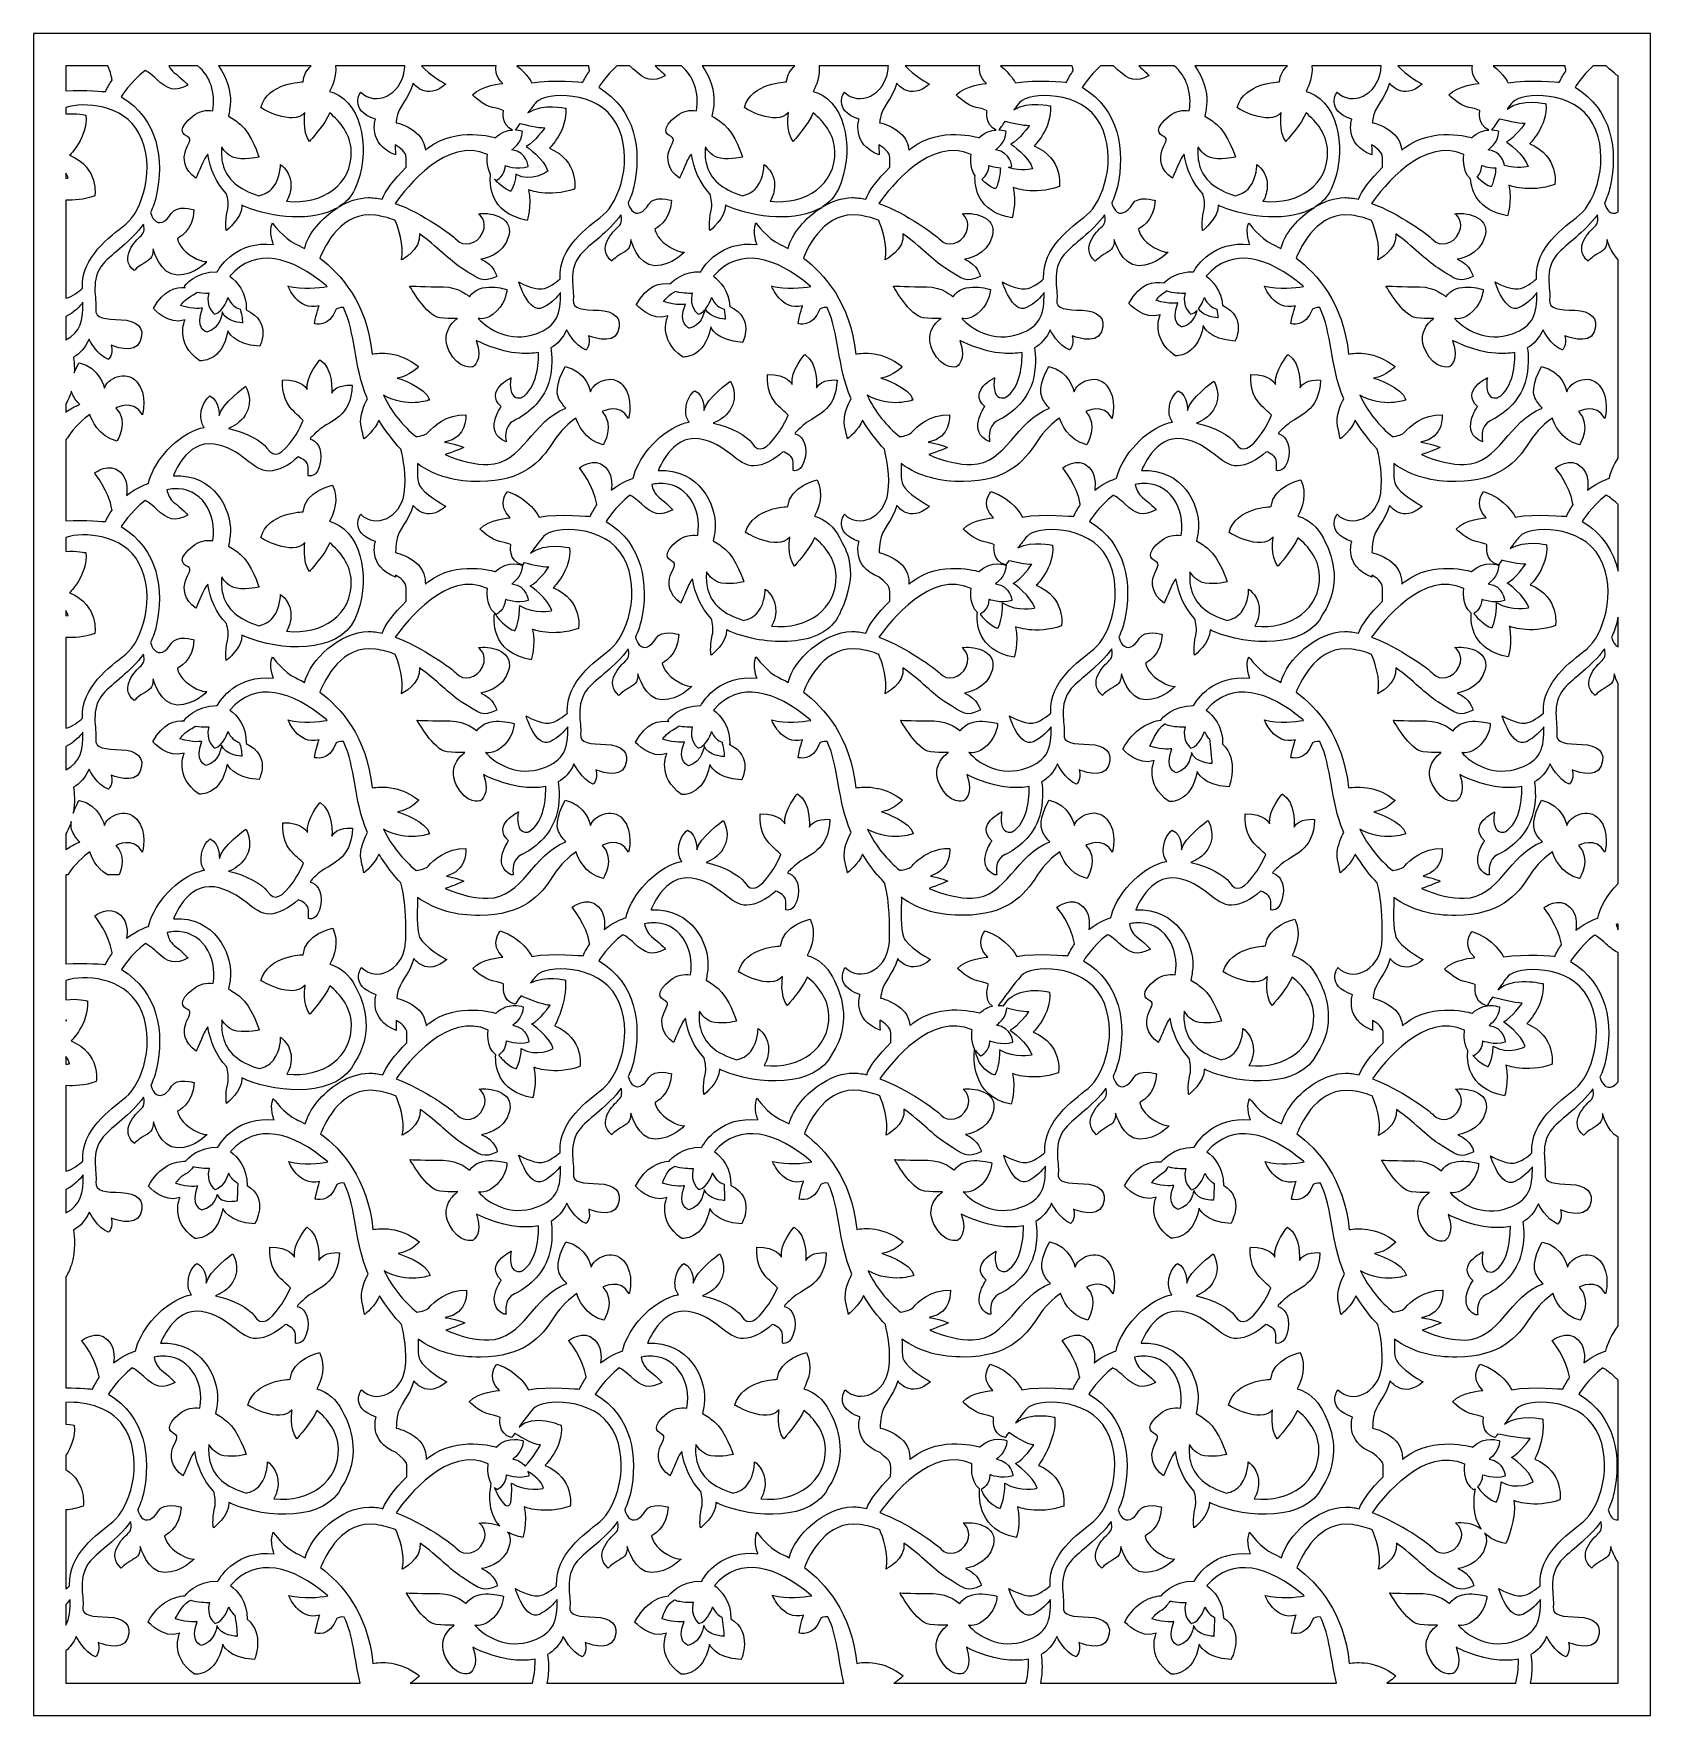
# Model space of a CAD drawing. Header units: centimetres. Extents: x -27 to -16.1, y -2.4 to 9.
import ezdxf

# ---------------------------------------------------------------- set-up
doc = ezdxf.new("R2010")
doc.units = ezdxf.units.CM
doc.header["$MEASUREMENT"] = 0
doc.layers.add('layer 1', color=7, linetype='Continuous')

msp = doc.modelspace()

# ---------------------------------------------------------------- linework, layer by layer
at = {"layer": 'layer 1', "color": 250}
for points, knots in [([(-26.99914, 9.00077), (-26.99914, 9.00077), (-16.05281, 9.00077), (-16.05281, 9.00077), (-16.05281, 9.00077), (-16.05281, 9.00077), (-16.05281, -2.38341), (-16.05281, -2.38341), (-16.05281, -2.38341), (-16.05281, -2.38341), (-26.99914, -2.38341), (-26.99914, -2.38341), (-26.99914, -2.38341), (-26.99914, -2.38341), (-26.99914, 9.00077), (-26.99914, 9.00077)], [0, 0, 0, 0, 0.2, 0.2, 0.2, 0.2, 0.4, 0.4, 0.4, 0.4, 0.6, 0.6, 0.6, 0.6, 1, 1, 1, 1]), ([(-26.78021, 8.78184), (-26.78021, 8.78184), (-26.49567, 8.78184), (-26.49567, 8.78184), (-26.49567, 8.78184), (-26.48338, 8.75246), (-26.47338, 8.72113), (-26.46869, 8.68996), (-26.46869, 8.68996), (-26.46846, 8.68845), (-26.46823, 8.68702), (-26.46799, 8.6856), (-26.46799, 8.6856), (-26.48477, 8.66241), (-26.50019, 8.63656), (-26.51329, 8.60777), (-26.51329, 8.60777), (-26.51329, 8.60777), (-26.65209, 8.62124), (-26.78021, 8.61267), (-26.78021, 8.61267), (-26.78021, 8.61267), (-26.78021, 8.78184), (-26.78021, 8.78184)], [0, 0, 0, 0, 0.14285714, 0.14285714, 0.14285714, 0.14285714, 0.28571429, 0.28571429, 0.28571429, 0.28571429, 0.42857143, 0.42857143, 0.42857143, 0.42857143, 0.57142857, 0.57142857, 0.57142857, 0.57142857, 0.71428571, 0.71428571, 0.71428571, 0.71428571, 1, 1, 1, 1]), ([(-26.0829, 8.78184), (-26.0829, 8.78184), (-25.88758, 8.78184), (-25.88758, 8.78184), (-25.88758, 8.78184), (-25.80564, 8.71756), (-25.76479, 8.59922), (-25.78578, 8.47919), (-25.78578, 8.47919), (-25.83085, 8.48529), (-25.877, 8.4773), (-25.91911, 8.44433), (-25.91911, 8.44433), (-26.02854, 8.35863), (-25.99297, 8.31992), (-25.95741, 8.30334), (-25.95741, 8.30334), (-25.92184, 8.28675), (-25.95467, 8.25634), (-25.97108, 8.20658), (-25.97108, 8.20658), (-25.9875, 8.15681), (-25.98476, 8.07941), (-25.89996, 8.02135), (-25.89996, 8.02135), (-25.89996, 8.02135), (-25.86986, 8.09046), (-25.84524, 8.14576), (-25.84524, 8.14576), (-25.83875, 8.16032), (-25.82981, 8.17356), (-25.82013, 8.18514), (-25.82013, 8.18514), (-25.80538, 8.08636), (-25.76335, 7.98956), (-25.69403, 7.91735), (-25.69403, 7.91735), (-25.68432, 7.8847), (-25.67713, 7.84249), (-25.68657, 7.80295), (-25.68657, 7.80295), (-25.70572, 7.72278), (-25.69478, 7.66749), (-25.69478, 7.66749), (-25.69478, 7.66749), (-25.69478, 7.66749), (-25.58491, 7.75412), (-25.58971, 7.83978), (-25.58971, 7.83978), (-25.58163, 7.83569), (-25.57333, 7.83183), (-25.56483, 7.82828), (-25.56483, 7.82828), (-25.38766, 7.75419), (-25.1062, 7.72328), (-24.93754, 7.82472), (-24.93754, 7.82472), (-25.05006, 7.7556), (-25.14118, 7.64369), (-25.16471, 7.5465), (-25.16471, 7.5465), (-25.1906, 7.56064), (-25.21137, 7.57028), (-25.2244, 7.5762), (-25.2244, 7.5762), (-25.30563, 7.61314), (-25.3828, 7.71985), (-25.3828, 7.71985), (-25.3828, 7.71985), (-25.4092, 7.65213), (-25.37549, 7.57402), (-25.37549, 7.57402), (-25.37549, 7.57402), (-25.62306, 7.59834), (-25.73243, 7.43141), (-25.75611, 7.38885), (-25.75611, 7.38885), (-25.90573, 7.39248), (-25.97991, 7.2899), (-25.97991, 7.2899), (-25.97991, 7.2899), (-25.97991, 7.2899), (-25.97791, 7.28666), (-25.97316, 7.28199), (-25.97316, 7.28199), (-26.03547, 7.28758), (-26.12011, 7.2656), (-26.18771, 7.13971), (-26.18771, 7.13971), (-26.18771, 7.13971), (-26.08442, 7.02295), (-25.97413, 7.06364), (-25.97413, 7.06364), (-25.97413, 7.06364), (-26.04766, 6.90796), (-25.87434, 6.78589), (-25.87434, 6.78589), (-25.87434, 6.78589), (-25.72378, 6.77173), (-25.68352, 6.98934), (-25.68352, 6.98934), (-25.68352, 6.98934), (-25.65025, 6.89557), (-25.46818, 6.88496), (-25.46818, 6.88496), (-25.46818, 6.88496), (-25.38004, 7.04781), (-25.55934, 7.13012), (-25.55934, 7.13012), (-25.55589, 7.2511), (-25.62426, 7.32383), (-25.67039, 7.35895), (-25.67039, 7.35895), (-25.49779, 7.55996), (-25.25189, 7.49206), (-25.01718, 7.29391), (-25.01718, 7.29391), (-25.01541, 7.29241), (-25.01371, 7.29089), (-25.01197, 7.28938), (-25.01197, 7.28938), (-25.06997, 7.27883), (-25.17505, 7.26691), (-25.27699, 7.29226), (-25.27699, 7.29226), (-25.27699, 7.29226), (-25.21163, 7.12007), (-25.0669, 7.15781), (-25.0669, 7.15781), (-25.0669, 7.15781), (-25.08558, 7.10827), (-25.09725, 7.03751), (-25.09725, 7.03751), (-25.09725, 7.03751), (-24.99921, 7.00449), (-24.95019, 7.13658), (-24.95019, 7.13658), (-24.95019, 7.13658), (-24.92767, 7.15176), (-24.90166, 7.14602), (-24.90166, 7.14602), (-24.81734, 6.97392), (-24.83683, 6.76023), (-24.73896, 6.52944), (-24.73896, 6.52944), (-24.75943, 6.49154), (-24.7958, 6.412), (-24.78213, 6.34637), (-24.78213, 6.34637), (-24.76345, 6.25674), (-24.76345, 6.25674), (-24.76345, 6.25674), (-24.76345, 6.25674), (-24.76345, 6.25674), (-24.68415, 6.32087), (-24.66183, 6.38411), (-24.66183, 6.38411), (-24.61353, 6.30662), (-24.56422, 6.24182), (-24.51313, 6.1882), (-24.51313, 6.1882), (-24.49705, 6.12522), (-24.47321, 6.00485), (-24.48932, 5.89093), (-24.48932, 5.89093), (-24.51252, 5.7268), (-24.68488, 5.64641), (-24.78432, 5.7469), (-24.78432, 5.7469), (-24.78432, 5.7469), (-24.8705, 5.62631), (-24.68488, 5.56267), (-24.68488, 5.56267), (-24.68488, 5.56267), (-24.74123, 5.39519), (-24.54898, 5.3215), (-24.54898, 5.3215), (-24.54898, 5.3215), (-24.54922, 5.32663), (-24.5495, 5.33552), (-24.5495, 5.33552), (-24.52046, 5.31922), (-24.47723, 5.28837), (-24.47723, 5.24922), (-24.47723, 5.24922), (-24.47723, 5.20938), (-24.47723, 5.176), (-24.47723, 5.15853), (-24.47723, 5.15853), (-24.55981, 5.07613), (-24.6218, 4.9951), (-24.63932, 4.94202), (-24.63932, 4.94202), (-24.67227, 4.94967), (-24.70388, 4.95386), (-24.73304, 4.95345), (-24.73304, 4.95345), (-24.92436, 4.95072), (-25.12777, 4.76193), (-25.16471, 4.6094), (-25.16471, 4.6094), (-25.1906, 4.62353), (-25.21137, 4.63317), (-25.2244, 4.63909), (-25.2244, 4.63909), (-25.30563, 4.67603), (-25.3828, 4.78275), (-25.3828, 4.78275), (-25.3828, 4.78275), (-25.4092, 4.71502), (-25.37549, 4.63691), (-25.37549, 4.63691), (-25.37549, 4.63691), (-25.62306, 4.66124), (-25.73243, 4.49431), (-25.75611, 4.45175), (-25.75611, 4.45175), (-25.90573, 4.45537), (-25.97991, 4.3528), (-25.97991, 4.3528), (-25.97991, 4.3528), (-25.97991, 4.3528), (-25.97898, 4.3513), (-25.9769, 4.34887), (-25.9769, 4.34887), (-26.03931, 4.3548), (-26.12452, 4.33329), (-26.1925, 4.20669), (-26.1925, 4.20669), (-26.1925, 4.20669), (-26.08921, 4.08993), (-25.97892, 4.13062), (-25.97892, 4.13062), (-25.97892, 4.13062), (-26.05245, 3.97493), (-25.87913, 3.85286), (-25.87913, 3.85286), (-25.87913, 3.85286), (-25.72857, 3.83871), (-25.68831, 4.05631), (-25.68831, 4.05631), (-25.68831, 4.05631), (-25.65504, 3.96255), (-25.47297, 3.95193), (-25.47297, 3.95193), (-25.47297, 3.95193), (-25.3864, 4.11186), (-25.55929, 4.19485), (-25.55929, 4.19485), (-25.55657, 4.31474), (-25.62449, 4.3869), (-25.67039, 4.42184), (-25.67039, 4.42184), (-25.49779, 4.62286), (-25.25189, 4.55496), (-25.01718, 4.35681), (-25.01718, 4.35681), (-25.01541, 4.35531), (-25.01371, 4.35379), (-25.01197, 4.35227), (-25.01197, 4.35227), (-25.06997, 4.34172), (-25.17505, 4.3298), (-25.27699, 4.35516), (-25.27699, 4.35516), (-25.27699, 4.35516), (-25.21163, 4.18296), (-25.0669, 4.22071), (-25.0669, 4.22071), (-25.0669, 4.22071), (-25.08558, 4.17117), (-25.09725, 4.10041), (-25.09725, 4.10041), (-25.09725, 4.10041), (-24.99921, 4.06738), (-24.95019, 4.19948), (-24.95019, 4.19948), (-24.95019, 4.19948), (-24.92767, 4.21465), (-24.90166, 4.20892), (-24.90166, 4.20892), (-24.81736, 4.03686), (-24.83682, 3.82324), (-24.73904, 3.59251), (-24.73904, 3.59251), (-24.7499, 3.57234), (-24.7651, 3.54067), (-24.77498, 3.50562), (-24.77498, 3.50562), (-24.78389, 3.4743), (-24.78858, 3.44023), (-24.78213, 3.40927), (-24.78213, 3.40927), (-24.76345, 3.31963), (-24.76345, 3.31963), (-24.76345, 3.31963), (-24.76345, 3.31963), (-24.76345, 3.31963), (-24.68415, 3.38376), (-24.66183, 3.447), (-24.66183, 3.447), (-24.65108, 3.42976), (-24.64043, 3.41365), (-24.62978, 3.39861), (-24.62978, 3.39861), (-24.59167, 3.34236), (-24.55285, 3.29365), (-24.51294, 3.25176), (-24.51294, 3.25176), (-24.50214, 3.20946), (-24.48784, 3.14126), (-24.4845, 3.06652), (-24.4845, 3.06652), (-24.48123, 3.03405), (-24.47886, 2.99567), (-24.47959, 2.95566), (-24.47959, 2.95566), (-24.47998, 2.93381), (-24.47905, 2.89855), (-24.47946, 2.87983), (-24.47946, 2.87983), (-24.47946, 2.87983), (-24.47937, 2.87983), (-24.47937, 2.87983), (-24.47937, 2.87983), (-24.48007, 2.86091), (-24.48165, 2.84189), (-24.48431, 2.82303), (-24.48431, 2.82303), (-24.50751, 2.6589), (-24.67987, 2.57851), (-24.77931, 2.679), (-24.77931, 2.679), (-24.77931, 2.679), (-24.86549, 2.55842), (-24.67987, 2.49478), (-24.67987, 2.49478), (-24.67987, 2.49478), (-24.73622, 2.3273), (-24.54397, 2.25361), (-24.54397, 2.25361), (-24.54397, 2.25361), (-24.54523, 2.28185), (-24.54556, 2.3212), (-24.54556, 2.3212), (-24.51654, 2.30521), (-24.47133, 2.27386), (-24.47133, 2.23382), (-24.47133, 2.23382), (-24.47133, 2.2094), (-24.47133, 2.18741), (-24.47133, 2.17002), (-24.47133, 2.17002), (-24.55436, 2.08731), (-24.61673, 2.0059), (-24.63431, 1.95263), (-24.63431, 1.95263), (-24.66726, 1.96027), (-24.69887, 1.96447), (-24.72803, 1.96405), (-24.72803, 1.96405), (-24.79579, 1.96309), (-24.86506, 1.93878), (-24.92791, 1.90102), (-24.92791, 1.90102), (-24.92791, 1.90102), (-24.93253, 1.89822), (-24.93253, 1.89822), (-24.93253, 1.89822), (-25.04505, 1.8291), (-25.13617, 1.7172), (-25.1597, 1.62), (-25.1597, 1.62), (-25.1856, 1.63414), (-25.20636, 1.64378), (-25.21939, 1.6497), (-25.21939, 1.6497), (-25.30062, 1.68664), (-25.37779, 1.79335), (-25.37779, 1.79335), (-25.37779, 1.79335), (-25.40419, 1.72563), (-25.37048, 1.64752), (-25.37048, 1.64752), (-25.37048, 1.64752), (-25.61805, 1.67184), (-25.72742, 1.50491), (-25.7511, 1.46236), (-25.7511, 1.46236), (-25.88208, 1.46553), (-25.95524, 1.38732), (-25.97144, 1.36778), (-25.97144, 1.36778), (-26.04065, 1.36739), (-26.14593, 1.33998), (-26.2218, 1.19869), (-26.2218, 1.19869), (-26.2218, 1.19869), (-26.11851, 1.08193), (-26.00821, 1.12262), (-26.00821, 1.12262), (-26.00821, 1.12262), (-26.08174, 0.96694), (-25.90842, 0.84487), (-25.90842, 0.84487), (-25.90842, 0.84487), (-25.75787, 0.83071), (-25.7176, 1.04832), (-25.7176, 1.04832), (-25.7176, 1.04832), (-25.68434, 0.95455), (-25.50227, 0.94394), (-25.50227, 0.94394), (-25.50227, 0.94394), (-25.40093, 1.11543), (-25.55433, 1.20361), (-25.55433, 1.20361), (-25.55088, 1.3246), (-25.61925, 1.39733), (-25.66538, 1.43245), (-25.66538, 1.43245), (-25.49278, 1.63346), (-25.24688, 1.56556), (-25.01218, 1.36742), (-25.01218, 1.36742), (-25.0104, 1.36591), (-25.0087, 1.36439), (-25.00696, 1.36288), (-25.00696, 1.36288), (-25.06496, 1.35233), (-25.17004, 1.34041), (-25.27198, 1.36577), (-25.27198, 1.36577), (-25.27198, 1.36577), (-25.20662, 1.19357), (-25.06189, 1.23131), (-25.06189, 1.23131), (-25.06189, 1.23131), (-25.08057, 1.18178), (-25.09224, 1.11101), (-25.09224, 1.11101), (-25.09224, 1.11101), (-24.9942, 1.07799), (-24.94518, 1.21008), (-24.94518, 1.21008), (-24.94518, 1.21008), (-24.92266, 1.22526), (-24.89665, 1.21952), (-24.89665, 1.21952), (-24.81233, 1.04742), (-24.83182, 0.83374), (-24.73395, 0.60294), (-24.73395, 0.60294), (-24.75442, 0.56505), (-24.79079, 0.4855), (-24.77712, 0.41987), (-24.77712, 0.41987), (-24.75844, 0.33024), (-24.75844, 0.33024), (-24.75844, 0.33024), (-24.75844, 0.33024), (-24.75844, 0.33024), (-24.67914, 0.39437), (-24.65682, 0.45761), (-24.65682, 0.45761), (-24.60852, 0.38012), (-24.55921, 0.31533), (-24.50812, 0.2617), (-24.50812, 0.2617), (-24.49204, 0.19872), (-24.4682, 0.07835), (-24.48431, -0.03557), (-24.48431, -0.03557), (-24.50751, -0.1997), (-24.67987, -0.28009), (-24.77931, -0.1796), (-24.77931, -0.1796), (-24.77931, -0.1796), (-24.86549, -0.30018), (-24.67987, -0.36383), (-24.67987, -0.36383), (-24.67987, -0.36383), (-24.73622, -0.5313), (-24.54397, -0.60499), (-24.54397, -0.60499), (-24.46172, -0.67874), (-24.47222, -0.65679), (-24.47222, -0.76796), (-24.47222, -0.76796), (-24.55481, -0.85036), (-24.61679, -0.93139), (-24.63431, -0.98447), (-24.63431, -0.98447), (-24.66726, -0.97683), (-24.69887, -0.97264), (-24.72803, -0.97305), (-24.72803, -0.97305), (-24.91935, -0.97577), (-25.12276, -1.16457), (-25.1597, -1.3171), (-25.1597, -1.3171), (-25.1856, -1.30296), (-25.20636, -1.29332), (-25.21939, -1.2874), (-25.21939, -1.2874), (-25.30062, -1.25046), (-25.37779, -1.14375), (-25.37779, -1.14375), (-25.37779, -1.14375), (-25.40419, -1.21147), (-25.37048, -1.28958), (-25.37048, -1.28958), (-25.37048, -1.28958), (-25.61805, -1.26526), (-25.72742, -1.43219), (-25.7511, -1.47475), (-25.7511, -1.47475), (-25.9003, -1.47113), (-25.97447, -1.57311), (-25.97489, -1.57368), (-25.97489, -1.57368), (-26.04458, -1.57856), (-26.1486, -1.61196), (-26.22341, -1.75128), (-26.22341, -1.75128), (-26.22341, -1.75128), (-26.12012, -1.86804), (-26.00983, -1.82735), (-26.00983, -1.82735), (-26.00983, -1.82735), (-26.08336, -1.98304), (-25.91004, -2.10511), (-25.91004, -2.10511), (-25.91004, -2.10511), (-25.75948, -2.11926), (-25.71922, -1.90166), (-25.71922, -1.90166), (-25.71922, -1.90166), (-25.68595, -1.99542), (-25.50388, -2.00604), (-25.50388, -2.00604), (-25.50388, -2.00604), (-25.43034, -1.83021), (-25.55429, -1.73208), (-25.55429, -1.73208), (-25.55141, -1.61193), (-25.61943, -1.53964), (-25.66538, -1.50465), (-25.66538, -1.50465), (-25.49278, -1.30364), (-25.24688, -1.37154), (-25.01218, -1.56969), (-25.01218, -1.56969), (-25.0104, -1.57119), (-25.0087, -1.57271), (-25.00696, -1.57422), (-25.00696, -1.57422), (-25.06496, -1.58477), (-25.17004, -1.59669), (-25.27198, -1.57134), (-25.27198, -1.57134), (-25.27198, -1.57134), (-25.20662, -1.74353), (-25.06189, -1.70579), (-25.06189, -1.70579), (-25.06189, -1.70579), (-25.08057, -1.75533), (-25.09224, -1.82609), (-25.09224, -1.82609), (-25.09224, -1.82609), (-24.9942, -1.85911), (-24.94518, -1.72702), (-24.94518, -1.72702), (-24.94518, -1.72702), (-24.92266, -1.71184), (-24.89665, -1.71758), (-24.89665, -1.71758), (-24.83343, -1.84661), (-24.82855, -1.99902), (-24.78883, -2.16448), (-24.78883, -2.16448), (-24.78883, -2.16448), (-26.78021, -2.16448), (-26.78021, -2.16448), (-26.78021, -2.16448), (-26.78021, -2.16448), (-26.78021, -1.94648), (-26.78021, -1.94648), (-26.78021, -1.94648), (-26.75279, -1.92265), (-26.72935, -1.89109), (-26.7104, -1.85005), (-26.7104, -1.85005), (-26.7104, -1.85005), (-26.65639, -1.9592), (-26.57989, -1.98648), (-26.57989, -1.98648), (-26.57989, -1.98648), (-26.54388, -1.95465), (-26.56188, -1.89098), (-26.56188, -1.89098), (-26.56188, -1.89098), (-26.39987, -1.9592), (-26.36387, -1.86369), (-26.36387, -1.86369), (-26.32786, -1.76819), (-26.39087, -1.72271), (-26.49438, -1.71816), (-26.49438, -1.71816), (-26.59789, -1.71361), (-26.67439, -1.71361), (-26.66539, -1.6454), (-26.66539, -1.6454), (-26.65639, -1.57718), (-26.7059, -1.44529), (-26.61589, -1.34069), (-26.61589, -1.34069), (-26.55338, -1.26804), (-26.4301, -1.19318), (-26.34252, -1.07196), (-26.34252, -1.07196), (-26.33777, -1.09083), (-26.33164, -1.12721), (-26.35898, -1.1509), (-26.35898, -1.1509), (-26.39728, -1.18407), (-26.50945, -1.30018), (-26.40549, -1.38589), (-26.40549, -1.38589), (-26.40549, -1.38589), (-26.38634, -1.36377), (-26.34531, -1.33889), (-26.34531, -1.33889), (-26.30427, -1.31401), (-26.27691, -1.30571), (-26.27691, -1.23937), (-26.27691, -1.23937), (-26.27691, -1.23937), (-26.2304, -1.4163), (-26.11277, -1.4163), (-26.11277, -1.4163), (-25.99513, -1.4163), (-25.91306, -1.32507), (-25.91306, -1.32507), (-25.91306, -1.32507), (-25.91306, -1.32507), (-25.9541, -1.3306), (-26.0307, -1.27807), (-26.0307, -1.27807), (-26.1073, -1.22554), (-26.11277, -1.16749), (-26.11277, -1.16749), (-26.11277, -1.16749), (-26.11277, -1.16749), (-26.00607, -1.12049), (-26.0006, -0.97397), (-26.0006, -0.97397), (-26.0006, -0.97397), (-26.11824, -0.93803), (-26.1538, -0.99885), (-26.1538, -0.99885), (-26.18937, -1.05967), (-26.23861, -1.07902), (-26.2687, -1.04308), (-26.2687, -1.04308), (-26.2827, -1.02637), (-26.29019, -1.00726), (-26.2942, -0.9916), (-26.2942, -0.9916), (-26.27792, -0.95812), (-26.2647, -0.92158), (-26.25586, -0.88136), (-26.25586, -0.88136), (-26.20185, -0.63578), (-26.24119, -0.36062), (-26.49329, -0.20848), (-26.49329, -0.20848), (-26.49329, -0.20848), (-26.43075, -0.10741), (-26.33101, -0.03194), (-26.33101, -0.03194), (-26.31707, -0.03787), (-26.29317, -0.05292), (-26.25393, -0.08984), (-26.25393, -0.08984), (-26.17785, -0.16142), (-26.128, -0.17733), (-26.04142, -0.12961), (-26.04142, -0.12961), (-26.04142, -0.12961), (-26.08602, -0.08188), (-26.13587, -0.04477), (-26.13587, -0.04477), (-26.16445, -0.02348), (-26.17752, 0.01348), (-26.18345, 0.04115), (-26.18345, 0.04115), (-26.16922, 0.0445), (-26.15466, 0.04687), (-26.1398, 0.04803), (-26.1398, 0.04803), (-25.95467, 0.06242), (-25.84042, -0.11847), (-25.87275, -0.30326), (-25.87275, -0.30326), (-25.91782, -0.29716), (-25.96397, -0.30514), (-26.00607, -0.33812), (-26.00607, -0.33812), (-26.1155, -0.42382), (-26.07994, -0.46253), (-26.04438, -0.47911), (-26.04438, -0.47911), (-26.00881, -0.4957), (-26.04164, -0.52611), (-26.05805, -0.57587), (-26.05805, -0.57587), (-26.07447, -0.62563), (-26.07173, -0.70304), (-25.98693, -0.7611), (-25.98693, -0.7611), (-25.98693, -0.7611), (-25.95683, -0.69198), (-25.93221, -0.63669), (-25.93221, -0.63669), (-25.92572, -0.62212), (-25.91678, -0.60889), (-25.9071, -0.59731), (-25.9071, -0.59731), (-25.89235, -0.69609), (-25.85032, -0.79289), (-25.781, -0.8651), (-25.781, -0.8651), (-25.77129, -0.89774), (-25.76409, -0.93996), (-25.77354, -0.9795), (-25.77354, -0.9795), (-25.79269, -1.05967), (-25.78175, -1.11496), (-25.78175, -1.11496), (-25.78175, -1.11496), (-25.78175, -1.11496), (-25.67188, -1.02833), (-25.67668, -0.94267), (-25.67668, -0.94267), (-25.6686, -0.94676), (-25.6603, -0.95062), (-25.6518, -0.95417), (-25.6518, -0.95417), (-25.42354, -1.04962), (-25.02211, -1.07348), (-24.91192, -0.83486), (-24.91192, -0.83486), (-24.78895, -0.64992), (-24.84027, -0.45182), (-24.89842, -0.34457), (-24.89842, -0.34457), (-24.93152, -0.26945), (-24.9834, -0.21046), (-25.0536, -0.18264), (-25.0536, -0.18264), (-25.06358, -0.17868), (-25.07298, -0.17526), (-25.08188, -0.17227), (-25.08188, -0.17227), (-25.05284, -0.11817), (-25.01696, -0.01895), (-25.06278, 0.07189), (-25.06278, 0.07189), (-25.06278, 0.07189), (-25.25169, 0.03212), (-25.26218, -0.1084), (-25.26218, -0.1084), (-25.26218, -0.1084), (-25.50094, -0.11105), (-25.54816, -0.28339), (-25.54816, -0.28339), (-25.54816, -0.28339), (-25.33564, -0.4133), (-25.24906, -0.3152), (-25.24906, -0.3152), (-25.24906, -0.3152), (-25.27005, -0.44512), (-25.21758, -0.5114), (-25.21758, -0.5114), (-25.21758, -0.5114), (-25.11161, -0.39292), (-25.08152, -0.3186), (-25.08152, -0.3186), (-25.01022, -0.37722), (-24.93939, -0.46343), (-24.93553, -0.57636), (-24.93553, -0.57636), (-24.92785, -0.80141), (-25.12999, -0.94314), (-25.37377, -0.91666), (-25.37377, -0.91666), (-25.36041, -0.89654), (-25.34759, -0.86625), (-25.34403, -0.82192), (-25.34403, -0.82192), (-25.33582, -0.71963), (-25.41516, -0.6671), (-25.41516, -0.6671), (-25.41516, -0.6671), (-25.41516, -0.6671), (-25.41242, -0.7528), (-25.4644, -0.82192), (-25.4644, -0.82192), (-25.48969, -0.85554), (-25.52794, -0.87149), (-25.56023, -0.87901), (-25.56023, -0.87901), (-25.70207, -0.83609), (-25.77887, -0.76768), (-25.80528, -0.66385), (-25.80528, -0.66385), (-25.81515, -0.62509), (-25.81617, -0.58693), (-25.81232, -0.54888), (-25.81232, -0.54888), (-25.79673, -0.57492), (-25.76341, -0.61801), (-25.71062, -0.62563), (-25.71062, -0.62563), (-25.63402, -0.63669), (-25.56015, -0.61734), (-25.56015, -0.61734), (-25.56015, -0.61734), (-25.56015, -0.61734), (-25.61213, -0.457), (-25.686, -0.39618), (-25.686, -0.39618), (-25.70825, -0.37785), (-25.73623, -0.35752), (-25.76745, -0.34041), (-25.76745, -0.34041), (-25.76092, -0.30962), (-25.75584, -0.27832), (-25.75412, -0.24627), (-25.75412, -0.24627), (-25.74625, -0.09912), (-25.86038, 0.15143), (-26.1398, 0.13552), (-26.1398, 0.13552), (-26.1398, 0.13552), (-26.05322, 0.37812), (-25.86432, 0.35028), (-25.86432, 0.35028), (-25.67541, 0.32244), (-25.60457, 0.16336), (-25.49044, 0.16734), (-25.49044, 0.16734), (-25.43179, 0.16938), (-25.35548, 0.20609), (-25.29567, 0.26343), (-25.29567, 0.26343), (-25.2697, 0.25385), (-25.22678, 0.23212), (-25.22678, 0.19304), (-25.22678, 0.19304), (-25.22678, 0.137), (-25.22678, 0.137), (-25.22678, 0.137), (-25.22678, 0.137), (-25.22678, 0.137), (-25.16375, 0.11152), (-25.14358, 0.2338), (-25.14358, 0.2338), (-25.12874, 0.3238), (-25.17399, 0.37652), (-25.21399, 0.38388), (-25.21399, 0.38388), (-25.21294, 0.38673), (-25.21195, 0.38959), (-25.21101, 0.39247), (-25.21101, 0.39247), (-25.19949, 0.40462), (-25.1802, 0.42335), (-25.14863, 0.45034), (-25.14863, 0.45034), (-25.08308, 0.50639), (-24.93434, 0.53186), (-24.9293, 0.74841), (-24.9293, 0.74841), (-24.9293, 0.74841), (-25.0377, 0.7586), (-25.06796, 0.69491), (-25.06796, 0.69491), (-25.06796, 0.69491), (-25.0535, 0.86383), (-25.14794, 0.92167), (-25.14794, 0.92167), (-25.14794, 0.92167), (-25.24524, 0.80889), (-25.23379, 0.71924), (-25.23379, 0.71924), (-25.23379, 0.71924), (-25.26527, 0.78864), (-25.39978, 0.78575), (-25.39978, 0.78575), (-25.39978, 0.78575), (-25.41122, 0.67297), (-25.35113, 0.60067), (-25.35113, 0.60067), (-25.316, 0.5584), (-25.28186, 0.53491), (-25.26069, 0.51113), (-25.26069, 0.51113), (-25.27795, 0.47039), (-25.30067, 0.42537), (-25.32909, 0.38607), (-25.32909, 0.38607), (-25.40386, 0.28267), (-25.45502, 0.24688), (-25.50618, 0.32244), (-25.50618, 0.32244), (-25.53786, 0.36922), (-25.64798, 0.43122), (-25.76743, 0.45659), (-25.76743, 0.45659), (-25.73099, 0.47043), (-25.68556, 0.49685), (-25.65317, 0.54697), (-25.65317, 0.54697), (-25.59027, 0.64429), (-25.6512, 0.74161), (-25.6512, 0.74161), (-25.6512, 0.74161), (-25.6512, 0.74161), (-25.8163, 0.62045), (-25.83005, 0.54299), (-25.83005, 0.54299), (-25.83005, 0.54299), (-25.82416, 0.64429), (-25.89295, 0.67607), (-25.89295, 0.67607), (-25.89295, 0.67607), (-25.95191, 0.63436), (-25.95388, 0.54299), (-25.95388, 0.54299), (-25.95465, 0.5072), (-25.94397, 0.48145), (-25.93067, 0.46339), (-25.93067, 0.46339), (-25.94855, 0.46039), (-25.96588, 0.45591), (-25.98238, 0.44971), (-25.98238, 0.44971), (-26.15161, 0.38607), (-26.28542, 0.20313), (-26.30903, 0.08382), (-26.30903, 0.08382), (-26.30903, 0.08382), (-26.38073, 0.06249), (-26.45775, 0.0029), (-26.45775, 0.0029), (-26.451, 0.0475), (-26.45131, 0.1139), (-26.49794, 0.15939), (-26.49794, 0.15939), (-26.57402, 0.23362), (-26.67372, 0.15408), (-26.67372, 0.15408), (-26.67372, 0.15408), (-26.67372, 0.15408), (-26.57402, 0.02947), (-26.55566, -0.09249), (-26.55566, -0.09249), (-26.55543, -0.09399), (-26.5552, -0.09543), (-26.55496, -0.09684), (-26.55496, -0.09684), (-26.57174, -0.12004), (-26.58715, -0.14589), (-26.60026, -0.17468), (-26.60026, -0.17468), (-26.60026, -0.17468), (-26.68331, -0.16662), (-26.78021, -0.16693), (-26.78021, -0.16693), (-26.78021, -0.16693), (-26.78021, 0.58463), (-26.78021, 0.58463), (-26.78021, 0.58463), (-26.76514, 0.60982), (-26.75244, 0.63744), (-26.74324, 0.66751), (-26.74324, 0.66751), (-26.71377, 0.76387), (-26.72153, 0.85648), (-26.72832, 0.90136), (-26.72832, 0.90136), (-26.68483, 0.92643), (-26.64895, 0.96557), (-26.62208, 1.02375), (-26.62208, 1.02375), (-26.62208, 1.02375), (-26.56808, 0.9146), (-26.49157, 0.88732), (-26.49157, 0.88732), (-26.49157, 0.88732), (-26.45557, 0.91915), (-26.47357, 0.98282), (-26.47357, 0.98282), (-26.47357, 0.98282), (-26.31155, 0.9146), (-26.27555, 1.01011), (-26.27555, 1.01011), (-26.23955, 1.10561), (-26.30255, 1.15109), (-26.40606, 1.15564), (-26.40606, 1.15564), (-26.50957, 1.16019), (-26.58608, 1.16019), (-26.57708, 1.2284), (-26.57708, 1.2284), (-26.56808, 1.29662), (-26.61758, 1.42851), (-26.52757, 1.53311), (-26.52757, 1.53311), (-26.46506, 1.60576), (-26.34179, 1.68062), (-26.2542, 1.80184), (-26.2542, 1.80184), (-26.24946, 1.78297), (-26.24332, 1.74659), (-26.27067, 1.7229), (-26.27067, 1.7229), (-26.30897, 1.68973), (-26.42113, 1.57361), (-26.31717, 1.48791), (-26.31717, 1.48791), (-26.31717, 1.48791), (-26.29802, 1.51003), (-26.25699, 1.53491), (-26.25699, 1.53491), (-26.21595, 1.55979), (-26.18859, 1.56809), (-26.18859, 1.63443), (-26.18859, 1.63443), (-26.18859, 1.63443), (-26.14209, 1.4575), (-26.02445, 1.4575), (-26.02445, 1.4575), (-25.90681, 1.4575), (-25.82474, 1.54873), (-25.82474, 1.54873), (-25.82474, 1.54873), (-25.82474, 1.54873), (-25.86578, 1.5432), (-25.94238, 1.59573), (-25.94238, 1.59573), (-26.01898, 1.64826), (-26.02445, 1.70631), (-26.02445, 1.70631), (-26.02445, 1.70631), (-26.02445, 1.70631), (-25.91776, 1.75331), (-25.91229, 1.89983), (-25.91229, 1.89983), (-25.91229, 1.89983), (-26.02992, 1.93577), (-26.06549, 1.87495), (-26.06549, 1.87495), (-26.10105, 1.81413), (-26.15029, 1.79478), (-26.18039, 1.83072), (-26.18039, 1.83072), (-26.19438, 1.84743), (-26.20188, 1.86654), (-26.20588, 1.8822), (-26.20588, 1.8822), (-26.1896, 1.91568), (-26.17639, 1.95222), (-26.16754, 1.99244), (-26.16754, 1.99244), (-26.11353, 2.23802), (-26.15287, 2.51318), (-26.40497, 2.66532), (-26.40497, 2.66532), (-26.40497, 2.66532), (-26.34243, 2.76639), (-26.24269, 2.84186), (-26.24269, 2.84186), (-26.22875, 2.83593), (-26.20485, 2.82088), (-26.16562, 2.78396), (-26.16562, 2.78396), (-26.08953, 2.71237), (-26.03968, 2.69647), (-25.9531, 2.74419), (-25.9531, 2.74419), (-25.9531, 2.74419), (-25.9977, 2.79191), (-26.04755, 2.82903), (-26.04755, 2.82903), (-26.07614, 2.85031), (-26.0892, 2.88728), (-26.09514, 2.91495), (-26.09514, 2.91495), (-26.08091, 2.9183), (-26.06634, 2.92067), (-26.05149, 2.92183), (-26.05149, 2.92183), (-25.86636, 2.93622), (-25.75211, 2.75533), (-25.78443, 2.57054), (-25.78443, 2.57054), (-25.8295, 2.57664), (-25.87565, 2.56866), (-25.91776, 2.53568), (-25.91776, 2.53568), (-26.02719, 2.44998), (-25.99162, 2.41127), (-25.95606, 2.39469), (-25.95606, 2.39469), (-25.92049, 2.3781), (-25.95332, 2.34769), (-25.96974, 2.29793), (-25.96974, 2.29793), (-25.98615, 2.24817), (-25.98341, 2.17076), (-25.89861, 2.1127), (-25.89861, 2.1127), (-25.89861, 2.1127), (-25.86851, 2.18182), (-25.84389, 2.23711), (-25.84389, 2.23711), (-25.8374, 2.25167), (-25.82846, 2.26491), (-25.81879, 2.27649), (-25.81879, 2.27649), (-25.80403, 2.17771), (-25.762, 2.08091), (-25.69268, 2.0087), (-25.69268, 2.0087), (-25.68297, 1.97606), (-25.67578, 1.93384), (-25.68522, 1.8943), (-25.68522, 1.8943), (-25.70437, 1.81413), (-25.69343, 1.75884), (-25.69343, 1.75884), (-25.69343, 1.75884), (-25.69343, 1.75884), (-25.58356, 1.84548), (-25.58836, 1.93113), (-25.58836, 1.93113), (-25.58028, 1.92704), (-25.57198, 1.92318), (-25.56348, 1.91963), (-25.56348, 1.91963), (-25.33522, 1.82418), (-24.9338, 1.80032), (-24.8236, 2.03894), (-24.8236, 2.03894), (-24.70063, 2.22388), (-24.75195, 2.42198), (-24.8101, 2.52923), (-24.8101, 2.52923), (-24.8432, 2.60435), (-24.89508, 2.66334), (-24.96528, 2.69116), (-24.96528, 2.69116), (-24.97526, 2.69512), (-24.98466, 2.69854), (-24.99356, 2.70153), (-24.99356, 2.70153), (-24.96452, 2.75563), (-24.92864, 2.85485), (-24.97446, 2.94569), (-24.97446, 2.94569), (-24.97446, 2.94569), (-25.16337, 2.90592), (-25.17386, 2.7654), (-25.17386, 2.7654), (-25.17386, 2.7654), (-25.41262, 2.76275), (-25.45985, 2.59041), (-25.45985, 2.59041), (-25.45985, 2.59041), (-25.24733, 2.4605), (-25.16075, 2.5586), (-25.16075, 2.5586), (-25.16075, 2.5586), (-25.18174, 2.42868), (-25.12926, 2.3624), (-25.12926, 2.3624), (-25.12926, 2.3624), (-25.02329, 2.48088), (-24.9932, 2.5552), (-24.9932, 2.5552), (-24.92191, 2.49658), (-24.85107, 2.41037), (-24.84722, 2.29744), (-24.84722, 2.29744), (-24.83954, 2.07239), (-25.04168, 1.93066), (-25.28545, 1.95714), (-25.28545, 1.95714), (-25.27209, 1.97726), (-25.25927, 2.00755), (-25.25571, 2.05188), (-25.25571, 2.05188), (-25.2475, 2.15417), (-25.32684, 2.2067), (-25.32684, 2.2067), (-25.32684, 2.2067), (-25.32684, 2.2067), (-25.32411, 2.121), (-25.37608, 2.05188), (-25.37608, 2.05188), (-25.40137, 2.01826), (-25.43962, 2.00231), (-25.47191, 1.99479), (-25.47191, 1.99479), (-25.61375, 2.03771), (-25.69055, 2.10612), (-25.71697, 2.20995), (-25.71697, 2.20995), (-25.72683, 2.24871), (-25.72785, 2.28687), (-25.72401, 2.32492), (-25.72401, 2.32492), (-25.70841, 2.29888), (-25.67509, 2.25579), (-25.6223, 2.24817), (-25.6223, 2.24817), (-25.5457, 2.23711), (-25.47183, 2.25646), (-25.47183, 2.25646), (-25.47183, 2.25646), (-25.47183, 2.25646), (-25.52381, 2.4168), (-25.59768, 2.47762), (-25.59768, 2.47762), (-25.61993, 2.49595), (-25.64791, 2.51628), (-25.67913, 2.53339), (-25.67913, 2.53339), (-25.6726, 2.56418), (-25.66752, 2.59548), (-25.6658, 2.62753), (-25.6658, 2.62753), (-25.65793, 2.77468), (-25.77206, 3.02523), (-26.05149, 3.00932), (-26.05149, 3.00932), (-26.05149, 3.00932), (-25.9649, 3.25192), (-25.776, 3.22408), (-25.776, 3.22408), (-25.58709, 3.19624), (-25.51625, 3.03716), (-25.40212, 3.04114), (-25.40212, 3.04114), (-25.34347, 3.04318), (-25.26716, 3.07989), (-25.20735, 3.13723), (-25.20735, 3.13723), (-25.18138, 3.12765), (-25.13846, 3.10592), (-25.13846, 3.06684), (-25.13846, 3.06684), (-25.13846, 3.0108), (-25.13846, 3.0108), (-25.13846, 3.0108), (-25.13846, 3.0108), (-25.13846, 3.0108), (-25.07543, 2.98532), (-25.05527, 3.1076), (-25.05527, 3.1076), (-25.04043, 3.1976), (-25.08568, 3.25032), (-25.12567, 3.25768), (-25.12567, 3.25768), (-25.12462, 3.26053), (-25.12364, 3.26339), (-25.12269, 3.26627), (-25.12269, 3.26627), (-25.11117, 3.27842), (-25.09188, 3.29715), (-25.06031, 3.32414), (-25.06031, 3.32414), (-24.99476, 3.38019), (-24.84603, 3.40566), (-24.84098, 3.62221), (-24.84098, 3.62221), (-24.84098, 3.62221), (-24.94939, 3.6324), (-24.97964, 3.56871), (-24.97964, 3.56871), (-24.97964, 3.56871), (-24.96518, 3.73763), (-25.05962, 3.79547), (-25.05962, 3.79547), (-25.05962, 3.79547), (-25.15692, 3.68269), (-25.14548, 3.59304), (-25.14548, 3.59304), (-25.14548, 3.59304), (-25.17695, 3.66244), (-25.31146, 3.65955), (-25.31146, 3.65955), (-25.31146, 3.65955), (-25.32291, 3.54677), (-25.26281, 3.47447), (-25.26281, 3.47447), (-25.22768, 3.4322), (-25.19354, 3.40871), (-25.17237, 3.38493), (-25.17237, 3.38493), (-25.18963, 3.34419), (-25.21236, 3.29917), (-25.24077, 3.25987), (-25.24077, 3.25987), (-25.31554, 3.15647), (-25.3667, 3.12068), (-25.41787, 3.19624), (-25.41787, 3.19624), (-25.44954, 3.24302), (-25.55967, 3.30502), (-25.67911, 3.33039), (-25.67911, 3.33039), (-25.64267, 3.34423), (-25.59724, 3.37065), (-25.56485, 3.42077), (-25.56485, 3.42077), (-25.50195, 3.51809), (-25.56288, 3.61541), (-25.56288, 3.61541), (-25.56288, 3.61541), (-25.56288, 3.61541), (-25.72798, 3.49425), (-25.74174, 3.41679), (-25.74174, 3.41679), (-25.74174, 3.41679), (-25.73584, 3.51809), (-25.80463, 3.54986), (-25.80463, 3.54986), (-25.80463, 3.54986), (-25.86359, 3.50816), (-25.86556, 3.41679), (-25.86556, 3.41679), (-25.86633, 3.381), (-25.85565, 3.35525), (-25.84236, 3.33719), (-25.84236, 3.33719), (-25.86024, 3.33419), (-25.87756, 3.32971), (-25.89407, 3.32351), (-25.89407, 3.32351), (-26.06329, 3.25987), (-26.1971, 3.07693), (-26.22071, 2.95762), (-26.22071, 2.95762), (-26.22071, 2.95762), (-26.29242, 2.93629), (-26.36943, 2.8767), (-26.36943, 2.8767), (-26.36269, 2.9213), (-26.36299, 2.9877), (-26.40962, 3.03319), (-26.40962, 3.03319), (-26.4857, 3.10742), (-26.5854, 3.02788), (-26.5854, 3.02788), (-26.5854, 3.02788), (-26.5854, 3.02788), (-26.4857, 2.90327), (-26.46734, 2.78131), (-26.46734, 2.78131), (-26.46711, 2.7798), (-26.46688, 2.77837), (-26.46664, 2.77696), (-26.46664, 2.77696), (-26.48342, 2.75376), (-26.49884, 2.72791), (-26.51194, 2.69912), (-26.51194, 2.69912), (-26.51194, 2.69912), (-26.65172, 2.71269), (-26.78021, 2.70393), (-26.78021, 2.70393), (-26.78021, 2.70393), (-26.78021, 3.30691), (-26.78021, 3.30691), (-26.78021, 3.30691), (-26.78021, 3.30691), (-26.76817, 3.30691), (-26.76817, 3.30691), (-26.76817, 3.30691), (-26.72083, 3.37965), (-26.66316, 3.4298), (-26.61857, 3.46121), (-26.61857, 3.46121), (-26.61047, 3.43574), (-26.57914, 3.35381), (-26.49985, 3.30691), (-26.49985, 3.30691), (-26.49985, 3.30691), (-26.42096, 3.30691), (-26.42096, 3.30691), (-26.42096, 3.30691), (-26.40187, 3.35067), (-26.37583, 3.43979), (-26.44186, 3.50466), (-26.44186, 3.50466), (-26.44186, 3.50466), (-26.32085, 3.5709), (-26.26287, 3.4588), (-26.26287, 3.4588), (-26.26287, 3.4588), (-26.22505, 3.59637), (-26.30068, 3.68299), (-26.30068, 3.68299), (-26.37631, 3.7696), (-26.50488, 3.70082), (-26.52001, 3.63968), (-26.52001, 3.63968), (-26.52001, 3.63968), (-26.55026, 3.78234), (-26.69143, 3.81036), (-26.69143, 3.81036), (-26.69143, 3.81036), (-26.71495, 3.771), (-26.73103, 3.72274), (-26.73103, 3.72274), (-26.71818, 3.79715), (-26.72424, 3.86351), (-26.72966, 3.89939), (-26.72966, 3.89939), (-26.68618, 3.92446), (-26.6503, 3.9636), (-26.62343, 4.02179), (-26.62343, 4.02179), (-26.62343, 4.02179), (-26.56942, 3.91264), (-26.49292, 3.88535), (-26.49292, 3.88535), (-26.49292, 3.88535), (-26.45691, 3.91719), (-26.47492, 3.98086), (-26.47492, 3.98086), (-26.47492, 3.98086), (-26.3129, 3.91264), (-26.2769, 4.00814), (-26.2769, 4.00814), (-26.24089, 4.10365), (-26.3039, 4.14913), (-26.40741, 4.15367), (-26.40741, 4.15367), (-26.51092, 4.15822), (-26.58743, 4.15822), (-26.57842, 4.22644), (-26.57842, 4.22644), (-26.56942, 4.29466), (-26.61893, 4.42654), (-26.52892, 4.53114), (-26.52892, 4.53114), (-26.46641, 4.60379), (-26.34313, 4.67866), (-26.25555, 4.79987), (-26.25555, 4.79987), (-26.25081, 4.78101), (-26.24467, 4.74462), (-26.27201, 4.72094), (-26.27201, 4.72094), (-26.31031, 4.68776), (-26.42248, 4.57165), (-26.31852, 4.48595), (-26.31852, 4.48595), (-26.31852, 4.48595), (-26.29937, 4.50806), (-26.25834, 4.53295), (-26.25834, 4.53295), (-26.2173, 4.55783), (-26.18994, 4.56612), (-26.18994, 4.63247), (-26.18994, 4.63247), (-26.18994, 4.63247), (-26.14344, 4.45554), (-26.0258, 4.45554), (-26.0258, 4.45554), (-25.90816, 4.45554), (-25.82609, 4.54677), (-25.82609, 4.54677), (-25.82609, 4.54677), (-25.82609, 4.54677), (-25.86713, 4.54124), (-25.94373, 4.59377), (-25.94373, 4.59377), (-26.02033, 4.64629), (-26.0258, 4.70435), (-26.0258, 4.70435), (-26.0258, 4.70435), (-26.0258, 4.70435), (-25.91911, 4.75135), (-25.91363, 4.89787), (-25.91363, 4.89787), (-25.91363, 4.89787), (-26.03127, 4.93381), (-26.06683, 4.87299), (-26.06683, 4.87299), (-26.1024, 4.81217), (-26.15164, 4.79281), (-26.18174, 4.82875), (-26.18174, 4.82875), (-26.19573, 4.84547), (-26.20322, 4.86457), (-26.20723, 4.88023), (-26.20723, 4.88023), (-26.19095, 4.91371), (-26.17773, 4.95025), (-26.16889, 4.99047), (-26.16889, 4.99047), (-26.11488, 5.23606), (-26.15422, 5.51121), (-26.40632, 5.66336), (-26.40632, 5.66336), (-26.40632, 5.66336), (-26.34378, 5.76443), (-26.24404, 5.83989), (-26.24404, 5.83989), (-26.2301, 5.83397), (-26.2062, 5.81892), (-26.16696, 5.782), (-26.16696, 5.782), (-26.09088, 5.71041), (-26.04103, 5.6945), (-25.95445, 5.74223), (-25.95445, 5.74223), (-25.95445, 5.74223), (-25.99905, 5.78995), (-26.0489, 5.82707), (-26.0489, 5.82707), (-26.07748, 5.84835), (-26.09055, 5.88531), (-26.09648, 5.91299), (-26.09648, 5.91299), (-26.08225, 5.91633), (-26.06769, 5.91871), (-26.05283, 5.91987), (-26.05283, 5.91987), (-25.86771, 5.93425), (-25.75345, 5.75336), (-25.78578, 5.56858), (-25.78578, 5.56858), (-25.83085, 5.57467), (-25.877, 5.56669), (-25.91911, 5.53371), (-25.91911, 5.53371), (-26.02854, 5.44801), (-25.99297, 5.40931), (-25.95741, 5.39272), (-25.95741, 5.39272), (-25.92184, 5.37614), (-25.95467, 5.34572), (-25.97108, 5.29596), (-25.97108, 5.29596), (-25.9875, 5.2462), (-25.98476, 5.16879), (-25.89996, 5.11074), (-25.89996, 5.11074), (-25.89996, 5.11074), (-25.86986, 5.17985), (-25.84524, 5.23514), (-25.84524, 5.23514), (-25.83875, 5.24971), (-25.82981, 5.26295), (-25.82013, 5.27453), (-25.82013, 5.27453), (-25.80538, 5.17574), (-25.76335, 5.07895), (-25.69403, 5.00674), (-25.69403, 5.00674), (-25.68432, 4.97409), (-25.67713, 4.93187), (-25.68657, 4.89234), (-25.68657, 4.89234), (-25.70572, 4.81217), (-25.69478, 4.75687), (-25.69478, 4.75687), (-25.69478, 4.75687), (-25.69478, 4.75687), (-25.58491, 4.84351), (-25.58971, 4.92916), (-25.58971, 4.92916), (-25.58163, 4.92507), (-25.57333, 4.92122), (-25.56483, 4.91766), (-25.56483, 4.91766), (-25.33657, 4.82221), (-24.93515, 4.79835), (-24.82495, 5.03697), (-24.82495, 5.03697), (-24.71476, 5.27559), (-24.76592, 5.60966), (-24.96663, 5.6892), (-24.96663, 5.6892), (-24.97661, 5.69315), (-24.98601, 5.69657), (-24.99491, 5.69956), (-24.99491, 5.69956), (-24.96587, 5.75366), (-24.92999, 5.85289), (-24.97581, 5.94373), (-24.97581, 5.94373), (-24.97581, 5.94373), (-25.16472, 5.90396), (-25.17521, 5.76344), (-25.17521, 5.76344), (-25.17521, 5.76344), (-25.41397, 5.76079), (-25.46119, 5.58845), (-25.46119, 5.58845), (-25.46119, 5.58845), (-25.24868, 5.45853), (-25.16209, 5.55663), (-25.16209, 5.55663), (-25.16209, 5.55663), (-25.18308, 5.42672), (-25.13061, 5.36043), (-25.13061, 5.36043), (-25.13061, 5.36043), (-25.02464, 5.47891), (-24.99455, 5.55324), (-24.99455, 5.55324), (-24.92326, 5.49462), (-24.85242, 5.4084), (-24.84856, 5.29548), (-24.84856, 5.29548), (-24.84088, 5.07042), (-25.04303, 4.92869), (-25.2868, 4.95518), (-25.2868, 4.95518), (-25.27344, 4.97529), (-25.26062, 5.00559), (-25.25706, 5.04992), (-25.25706, 5.04992), (-25.24885, 5.15221), (-25.32819, 5.20473), (-25.32819, 5.20473), (-25.32819, 5.20473), (-25.32819, 5.20473), (-25.32545, 5.11903), (-25.37743, 5.04992), (-25.37743, 5.04992), (-25.40272, 5.01629), (-25.44097, 5.00035), (-25.47326, 4.99282), (-25.47326, 4.99282), (-25.6151, 5.03575), (-25.6919, 5.10416), (-25.71832, 5.20798), (-25.71832, 5.20798), (-25.72818, 5.24675), (-25.7292, 5.2849), (-25.72536, 5.32295), (-25.72536, 5.32295), (-25.70976, 5.29691), (-25.67644, 5.25382), (-25.62365, 5.2462), (-25.62365, 5.2462), (-25.54705, 5.23514), (-25.47318, 5.25449), (-25.47318, 5.25449), (-25.47318, 5.25449), (-25.47318, 5.25449), (-25.52516, 5.41484), (-25.59903, 5.47566), (-25.59903, 5.47566), (-25.62128, 5.49398), (-25.64926, 5.51431), (-25.68048, 5.53143), (-25.68048, 5.53143), (-25.67395, 5.56221), (-25.66887, 5.59352), (-25.66715, 5.62557), (-25.66715, 5.62557), (-25.65928, 5.77272), (-25.77341, 6.02327), (-26.05283, 6.00736), (-26.05283, 6.00736), (-26.05283, 6.00736), (-25.96625, 6.24996), (-25.77735, 6.22212), (-25.77735, 6.22212), (-25.58844, 6.19428), (-25.5176, 6.0352), (-25.40347, 6.03918), (-25.40347, 6.03918), (-25.34482, 6.04122), (-25.26851, 6.07793), (-25.2087, 6.13526), (-25.2087, 6.13526), (-25.18273, 6.12569), (-25.13981, 6.10396), (-25.13981, 6.06488), (-25.13981, 6.06488), (-25.13981, 6.00883), (-25.13981, 6.00883), (-25.13981, 6.00883), (-25.13981, 6.00883), (-25.13981, 6.00883), (-25.07678, 5.98336), (-25.05662, 6.10564), (-25.05662, 6.10564), (-25.04177, 6.19564), (-25.08703, 6.24836), (-25.12702, 6.25571), (-25.12702, 6.25571), (-25.12597, 6.25856), (-25.12498, 6.26142), (-25.12404, 6.26431), (-25.12404, 6.26431), (-25.11252, 6.27646), (-25.09323, 6.29518), (-25.06166, 6.32218), (-25.06166, 6.32218), (-24.99611, 6.37822), (-24.84737, 6.4037), (-24.84233, 6.62024), (-24.84233, 6.62024), (-24.84233, 6.62024), (-24.95073, 6.63043), (-24.98099, 6.56674), (-24.98099, 6.56674), (-24.98099, 6.56674), (-24.96653, 6.73567), (-25.06097, 6.79351), (-25.06097, 6.79351), (-25.06097, 6.79351), (-25.15827, 6.68072), (-25.14682, 6.59107), (-25.14682, 6.59107), (-25.14682, 6.59107), (-25.1783, 6.66048), (-25.31281, 6.65759), (-25.31281, 6.65759), (-25.31281, 6.65759), (-25.32425, 6.5448), (-25.26416, 6.4725), (-25.26416, 6.4725), (-25.22903, 6.43024), (-25.19489, 6.40674), (-25.17372, 6.38297), (-25.17372, 6.38297), (-25.19098, 6.34222), (-25.2137, 6.2972), (-25.24212, 6.25791), (-25.24212, 6.25791), (-25.31689, 6.15451), (-25.36805, 6.11871), (-25.41922, 6.19428), (-25.41922, 6.19428), (-25.45089, 6.24106), (-25.56102, 6.30306), (-25.68046, 6.32843), (-25.68046, 6.32843), (-25.64402, 6.34226), (-25.59859, 6.36868), (-25.5662, 6.4188), (-25.5662, 6.4188), (-25.5033, 6.51612), (-25.56423, 6.61344), (-25.56423, 6.61344), (-25.56423, 6.61344), (-25.56423, 6.61344), (-25.72933, 6.49229), (-25.74309, 6.41483), (-25.74309, 6.41483), (-25.74309, 6.41483), (-25.73719, 6.51612), (-25.80598, 6.5479), (-25.80598, 6.5479), (-25.80598, 6.5479), (-25.86494, 6.50619), (-25.86691, 6.41483), (-25.86691, 6.41483), (-25.86768, 6.37903), (-25.857, 6.35329), (-25.84371, 6.33523), (-25.84371, 6.33523), (-25.86159, 6.33223), (-25.87891, 6.32775), (-25.89541, 6.32154), (-25.89541, 6.32154), (-26.06464, 6.25791), (-26.19845, 6.07497), (-26.22206, 5.95566), (-26.22206, 5.95566), (-26.22206, 5.95566), (-26.29376, 5.93432), (-26.37078, 5.87473), (-26.37078, 5.87473), (-26.36403, 5.91933), (-26.36434, 5.98573), (-26.41097, 6.03122), (-26.41097, 6.03122), (-26.48705, 6.10546), (-26.58675, 6.02592), (-26.58675, 6.02592), (-26.58675, 6.02592), (-26.58675, 6.02592), (-26.48705, 5.90131), (-26.46869, 5.77934), (-26.46869, 5.77934), (-26.46846, 5.77784), (-26.46823, 5.7764), (-26.46799, 5.77499), (-26.46799, 5.77499), (-26.48477, 5.75179), (-26.50019, 5.72595), (-26.51329, 5.69715), (-26.51329, 5.69715), (-26.51329, 5.69715), (-26.65209, 5.71063), (-26.78021, 5.70205), (-26.78021, 5.70205), (-26.78021, 5.70205), (-26.78021, 6.24999), (-26.78021, 6.24999), (-26.78021, 6.24999), (-26.77706, 6.25479), (-26.77394, 6.25962), (-26.77085, 6.26447), (-26.77085, 6.26447), (-26.72302, 6.33946), (-26.664, 6.39091), (-26.61857, 6.42291), (-26.61857, 6.42291), (-26.60854, 6.39134), (-26.56284, 6.273), (-26.4343, 6.24218), (-26.4343, 6.24218), (-26.4343, 6.24218), (-26.3511, 6.3772), (-26.44186, 6.46636), (-26.44186, 6.46636), (-26.44186, 6.46636), (-26.32085, 6.5326), (-26.26287, 6.4205), (-26.26287, 6.4205), (-26.26287, 6.4205), (-26.22505, 6.55807), (-26.30068, 6.64469), (-26.30068, 6.64469), (-26.37631, 6.7313), (-26.50488, 6.66252), (-26.52001, 6.60138), (-26.52001, 6.60138), (-26.52001, 6.60138), (-26.55026, 6.74404), (-26.69143, 6.77207), (-26.69143, 6.77207), (-26.69143, 6.77207), (-26.70869, 6.74316), (-26.72375, 6.70455), (-26.72375, 6.70455), (-26.72216, 6.74879), (-26.72606, 6.78614), (-26.72966, 6.81), (-26.72966, 6.81), (-26.68618, 6.83507), (-26.6503, 6.87422), (-26.62343, 6.9324), (-26.62343, 6.9324), (-26.62343, 6.9324), (-26.56942, 6.82325), (-26.49292, 6.79596), (-26.49292, 6.79596), (-26.49292, 6.79596), (-26.45691, 6.8278), (-26.47492, 6.89147), (-26.47492, 6.89147), (-26.47492, 6.89147), (-26.3129, 6.82325), (-26.2769, 6.91876), (-26.2769, 6.91876), (-26.24089, 7.01426), (-26.3039, 7.05974), (-26.40741, 7.06429), (-26.40741, 7.06429), (-26.51092, 7.06884), (-26.58743, 7.06884), (-26.57842, 7.13705), (-26.57842, 7.13705), (-26.56942, 7.20527), (-26.61893, 7.33716), (-26.52892, 7.44176), (-26.52892, 7.44176), (-26.46641, 7.5144), (-26.34313, 7.58927), (-26.25555, 7.71049), (-26.25555, 7.71049), (-26.25081, 7.69162), (-26.24467, 7.65524), (-26.27201, 7.63155), (-26.27201, 7.63155), (-26.31031, 7.59837), (-26.42248, 7.48226), (-26.31852, 7.39656), (-26.31852, 7.39656), (-26.31852, 7.39656), (-26.29937, 7.41868), (-26.25834, 7.44356), (-26.25834, 7.44356), (-26.2173, 7.46844), (-26.18994, 7.47673), (-26.18994, 7.54308), (-26.18994, 7.54308), (-26.18994, 7.54308), (-26.14344, 7.36615), (-26.0258, 7.36615), (-26.0258, 7.36615), (-25.90816, 7.36615), (-25.82609, 7.45738), (-25.82609, 7.45738), (-25.82609, 7.45738), (-25.82609, 7.45738), (-25.86713, 7.45185), (-25.94373, 7.50438), (-25.94373, 7.50438), (-26.02033, 7.55691), (-26.0258, 7.61496), (-26.0258, 7.61496), (-26.0258, 7.61496), (-26.0258, 7.61496), (-25.91911, 7.66196), (-25.91363, 7.80848), (-25.91363, 7.80848), (-25.91363, 7.80848), (-26.03127, 7.84442), (-26.06683, 7.7836), (-26.06683, 7.7836), (-26.1024, 7.72278), (-26.15164, 7.70343), (-26.18174, 7.73937), (-26.18174, 7.73937), (-26.19573, 7.75608), (-26.20322, 7.77519), (-26.20723, 7.79085), (-26.20723, 7.79085), (-26.19095, 7.82433), (-26.17773, 7.86087), (-26.16889, 7.90109), (-26.16889, 7.90109), (-26.11488, 8.14667), (-26.15422, 8.42183), (-26.40632, 8.57397), (-26.40632, 8.57397), (-26.40632, 8.57397), (-26.34378, 8.67504), (-26.24404, 8.75051), (-26.24404, 8.75051), (-26.2301, 8.74458), (-26.2062, 8.72953), (-26.16696, 8.69261), (-26.16696, 8.69261), (-26.09088, 8.62102), (-26.04103, 8.60512), (-25.95445, 8.65284), (-25.95445, 8.65284), (-25.95445, 8.65284), (-25.99905, 8.70056), (-26.0489, 8.73768), (-26.0489, 8.73768), (-26.06431, 8.74915), (-26.0752, 8.76517), (-26.0829, 8.78184)], [0, 0, 0, 0, 0.00202429, 0.00202429, 0.00202429, 0.00202429, 0.00404858, 0.00404858, 0.00404858, 0.00404858, 0.00607287, 0.00607287, 0.00607287, 0.00607287, 0.00809717, 0.00809717, 0.00809717, 0.00809717, 0.01012146, 0.01012146, 0.01012146, 0.01012146, 0.01214575, 0.01214575, 0.01214575, 0.01214575, 0.01417004, 0.01417004, 0.01417004, 0.01417004, 0.01619433, 0.01619433, 0.01619433, 0.01619433, 0.01821862, 0.01821862, 0.01821862, 0.01821862, 0.02024291, 0.02024291, 0.02024291, 0.02024291, 0.02226721, 0.02226721, 0.02226721, 0.02226721, 0.0242915, 0.0242915, 0.0242915, 0.0242915, 0.02631579, 0.02631579, 0.02631579, 0.02631579, 0.02834008, 0.02834008, 0.02834008, 0.02834008, 0.03036437, 0.03036437, 0.03036437, 0.03036437, 0.03238866, 0.03238866, 0.03238866, 0.03238866, 0.03441296, 0.03441296, 0.03441296, 0.03441296, 0.03643725, 0.03643725, 0.03643725, 0.03643725, 0.03846154, 0.03846154, 0.03846154, 0.03846154, 0.04048583, 0.04048583, 0.04048583, 0.04048583, 0.04251012, 0.04251012, 0.04251012, 0.04251012, 0.04453441, 0.04453441, 0.04453441, 0.04453441, 0.0465587, 0.0465587, 0.0465587, 0.0465587, 0.048583, 0.048583, 0.048583, 0.048583, 0.05060729, 0.05060729, 0.05060729, 0.05060729, 0.05263158, 0.05263158, 0.05263158, 0.05263158, 0.05465587, 0.05465587, 0.05465587, 0.05465587, 0.05668016, 0.05668016, 0.05668016, 0.05668016, 0.05870445, 0.05870445, 0.05870445, 0.05870445, 0.06072874, 0.06072874, 0.06072874, 0.06072874, 0.06275304, 0.06275304, 0.06275304, 0.06275304, 0.06477733, 0.06477733, 0.06477733, 0.06477733, 0.06680162, 0.06680162, 0.06680162, 0.06680162, 0.06882591, 0.06882591, 0.06882591, 0.06882591, 0.0708502, 0.0708502, 0.0708502, 0.0708502, 0.07287449, 0.07287449, 0.07287449, 0.07287449, 0.07489879, 0.07489879, 0.07489879, 0.07489879, 0.07692308, 0.07692308, 0.07692308, 0.07692308, 0.07894737, 0.07894737, 0.07894737, 0.07894737, 0.08097166, 0.08097166, 0.08097166, 0.08097166, 0.08299595, 0.08299595, 0.08299595, 0.08299595, 0.08502024, 0.08502024, 0.08502024, 0.08502024, 0.08704453, 0.08704453, 0.08704453, 0.08704453, 0.08906883, 0.08906883, 0.08906883, 0.08906883, 0.09109312, 0.09109312, 0.09109312, 0.09109312, 0.09311741, 0.09311741, 0.09311741, 0.09311741, 0.0951417, 0.0951417, 0.0951417, 0.0951417, 0.09716599, 0.09716599, 0.09716599, 0.09716599, 0.09919028, 0.09919028, 0.09919028, 0.09919028, 0.10121457, 0.10121457, 0.10121457, 0.10121457, 0.10323887, 0.10323887, 0.10323887, 0.10323887, 0.10526316, 0.10526316, 0.10526316, 0.10526316, 0.10728745, 0.10728745, 0.10728745, 0.10728745, 0.10931174, 0.10931174, 0.10931174, 0.10931174, 0.11133603, 0.11133603, 0.11133603, 0.11133603, 0.11336032, 0.11336032, 0.11336032, 0.11336032, 0.11538462, 0.11538462, 0.11538462, 0.11538462, 0.11740891, 0.11740891, 0.11740891, 0.11740891, 0.1194332, 0.1194332, 0.1194332, 0.1194332, 0.12145749, 0.12145749, 0.12145749, 0.12145749, 0.12348178, 0.12348178, 0.12348178, 0.12348178, 0.12550607, 0.12550607, 0.12550607, 0.12550607, 0.12753036, 0.12753036, 0.12753036, 0.12753036, 0.12955466, 0.12955466, 0.12955466, 0.12955466, 0.13157895, 0.13157895, 0.13157895, 0.13157895, 0.13360324, 0.13360324, 0.13360324, 0.13360324, 0.13562753, 0.13562753, 0.13562753, 0.13562753, 0.13765182, 0.13765182, 0.13765182, 0.13765182, 0.13967611, 0.13967611, 0.13967611, 0.13967611, 0.1417004, 0.1417004, 0.1417004, 0.1417004, 0.1437247, 0.1437247, 0.1437247, 0.1437247, 0.14574899, 0.14574899, 0.14574899, 0.14574899, 0.14777328, 0.14777328, 0.14777328, 0.14777328, 0.14979757, 0.14979757, 0.14979757, 0.14979757, 0.15182186, 0.15182186, 0.15182186, 0.15182186, 0.15384615, 0.15384615, 0.15384615, 0.15384615, 0.15587045, 0.15587045, 0.15587045, 0.15587045, 0.15789474, 0.15789474, 0.15789474, 0.15789474, 0.15991903, 0.15991903, 0.15991903, 0.15991903, 0.16194332, 0.16194332, 0.16194332, 0.16194332, 0.16396761, 0.16396761, 0.16396761, 0.16396761, 0.1659919, 0.1659919, 0.1659919, 0.1659919, 0.16801619, 0.16801619, 0.16801619, 0.16801619, 0.17004049, 0.17004049, 0.17004049, 0.17004049, 0.17206478, 0.17206478, 0.17206478, 0.17206478, 0.17408907, 0.17408907, 0.17408907, 0.17408907, 0.17611336, 0.17611336, 0.17611336, 0.17611336, 0.17813765, 0.17813765, 0.17813765, 0.17813765, 0.18016194, 0.18016194, 0.18016194, 0.18016194, 0.18218623, 0.18218623, 0.18218623, 0.18218623, 0.18421053, 0.18421053, 0.18421053, 0.18421053, 0.18623482, 0.18623482, 0.18623482, 0.18623482, 0.18825911, 0.18825911, 0.18825911, 0.18825911, 0.1902834, 0.1902834, 0.1902834, 0.1902834, 0.19230769, 0.19230769, 0.19230769, 0.19230769, 0.19433198, 0.19433198, 0.19433198, 0.19433198, 0.19635628, 0.19635628, 0.19635628, 0.19635628, 0.19838057, 0.19838057, 0.19838057, 0.19838057, 0.20040486, 0.20040486, 0.20040486, 0.20040486, 0.20242915, 0.20242915, 0.20242915, 0.20242915, 0.20445344, 0.20445344, 0.20445344, 0.20445344, 0.20647773, 0.20647773, 0.20647773, 0.20647773, 0.20850202, 0.20850202, 0.20850202, 0.20850202, 0.21052632, 0.21052632, 0.21052632, 0.21052632, 0.21255061, 0.21255061, 0.21255061, 0.21255061, 0.2145749, 0.2145749, 0.2145749, 0.2145749, 0.21659919, 0.21659919, 0.21659919, 0.21659919, 0.21862348, 0.21862348, 0.21862348, 0.21862348, 0.22064777, 0.22064777, 0.22064777, 0.22064777, 0.22267206, 0.22267206, 0.22267206, 0.22267206, 0.22469636, 0.22469636, 0.22469636, 0.22469636, 0.22672065, 0.22672065, 0.22672065, 0.22672065, 0.22874494, 0.22874494, 0.22874494, 0.22874494, 0.23076923, 0.23076923, 0.23076923, 0.23076923, 0.23279352, 0.23279352, 0.23279352, 0.23279352, 0.23481781, 0.23481781, 0.23481781, 0.23481781, 0.23684211, 0.23684211, 0.23684211, 0.23684211, 0.2388664, 0.2388664, 0.2388664, 0.2388664, 0.24089069, 0.24089069, 0.24089069, 0.24089069, 0.24291498, 0.24291498, 0.24291498, 0.24291498, 0.24493927, 0.24493927, 0.24493927, 0.24493927, 0.24696356, 0.24696356, 0.24696356, 0.24696356, 0.24898785, 0.24898785, 0.24898785, 0.24898785, 0.25101215, 0.25101215, 0.25101215, 0.25101215, 0.25303644, 0.25303644, 0.25303644, 0.25303644, 0.25506073, 0.25506073, 0.25506073, 0.25506073, 0.25708502, 0.25708502, 0.25708502, 0.25708502, 0.25910931, 0.25910931, 0.25910931, 0.25910931, 0.2611336, 0.2611336, 0.2611336, 0.2611336, 0.26315789, 0.26315789, 0.26315789, 0.26315789, 0.26518219, 0.26518219, 0.26518219, 0.26518219, 0.26720648, 0.26720648, 0.26720648, 0.26720648, 0.26923077, 0.26923077, 0.26923077, 0.26923077, 0.27125506, 0.27125506, 0.27125506, 0.27125506, 0.27327935, 0.27327935, 0.27327935, 0.27327935, 0.27530364, 0.27530364, 0.27530364, 0.27530364, 0.27732794, 0.27732794, 0.27732794, 0.27732794, 0.27935223, 0.27935223, 0.27935223, 0.27935223, 0.28137652, 0.28137652, 0.28137652, 0.28137652, 0.28340081, 0.28340081, 0.28340081, 0.28340081, 0.2854251, 0.2854251, 0.2854251, 0.2854251, 0.28744939, 0.28744939, 0.28744939, 0.28744939, 0.28947368, 0.28947368, 0.28947368, 0.28947368, 0.29149798, 0.29149798, 0.29149798, 0.29149798, 0.29352227, 0.29352227, 0.29352227, 0.29352227, 0.29554656, 0.29554656, 0.29554656, 0.29554656, 0.29757085, 0.29757085, 0.29757085, 0.29757085, 0.29959514, 0.29959514, 0.29959514, 0.29959514, 0.30161943, 0.30161943, 0.30161943, 0.30161943, 0.30364372, 0.30364372, 0.30364372, 0.30364372, 0.30566802, 0.30566802, 0.30566802, 0.30566802, 0.30769231, 0.30769231, 0.30769231, 0.30769231, 0.3097166, 0.3097166, 0.3097166, 0.3097166, 0.31174089, 0.31174089, 0.31174089, 0.31174089, 0.31376518, 0.31376518, 0.31376518, 0.31376518, 0.31578947, 0.31578947, 0.31578947, 0.31578947, 0.31781377, 0.31781377, 0.31781377, 0.31781377, 0.31983806, 0.31983806, 0.31983806, 0.31983806, 0.32186235, 0.32186235, 0.32186235, 0.32186235, 0.32388664, 0.32388664, 0.32388664, 0.32388664, 0.32591093, 0.32591093, 0.32591093, 0.32591093, 0.32793522, 0.32793522, 0.32793522, 0.32793522, 0.32995951, 0.32995951, 0.32995951, 0.32995951, 0.33198381, 0.33198381, 0.33198381, 0.33198381, 0.3340081, 0.3340081, 0.3340081, 0.3340081, 0.33603239, 0.33603239, 0.33603239, 0.33603239, 0.33805668, 0.33805668, 0.33805668, 0.33805668, 0.34008097, 0.34008097, 0.34008097, 0.34008097, 0.34210526, 0.34210526, 0.34210526, 0.34210526, 0.34412955, 0.34412955, 0.34412955, 0.34412955, 0.34615385, 0.34615385, 0.34615385, 0.34615385, 0.34817814, 0.34817814, 0.34817814, 0.34817814, 0.35020243, 0.35020243, 0.35020243, 0.35020243, 0.35222672, 0.35222672, 0.35222672, 0.35222672, 0.35425101, 0.35425101, 0.35425101, 0.35425101, 0.3562753, 0.3562753, 0.3562753, 0.3562753, 0.3582996, 0.3582996, 0.3582996, 0.3582996, 0.36032389, 0.36032389, 0.36032389, 0.36032389, 0.36234818, 0.36234818, 0.36234818, 0.36234818, 0.36437247, 0.36437247, 0.36437247, 0.36437247, 0.36639676, 0.36639676, 0.36639676, 0.36639676, 0.36842105, 0.36842105, 0.36842105, 0.36842105, 0.37044534, 0.37044534, 0.37044534, 0.37044534, 0.37246964, 0.37246964, 0.37246964, 0.37246964, 0.37449393, 0.37449393, 0.37449393, 0.37449393, 0.37651822, 0.37651822, 0.37651822, 0.37651822, 0.37854251, 0.37854251, 0.37854251, 0.37854251, 0.3805668, 0.3805668, 0.3805668, 0.3805668, 0.38259109, 0.38259109, 0.38259109, 0.38259109, 0.38461538, 0.38461538, 0.38461538, 0.38461538, 0.38663968, 0.38663968, 0.38663968, 0.38663968, 0.38866397, 0.38866397, 0.38866397, 0.38866397, 0.39068826, 0.39068826, 0.39068826, 0.39068826, 0.39271255, 0.39271255, 0.39271255, 0.39271255, 0.39473684, 0.39473684, 0.39473684, 0.39473684, 0.39676113, 0.39676113, 0.39676113, 0.39676113, 0.39878543, 0.39878543, 0.39878543, 0.39878543, 0.40080972, 0.40080972, 0.40080972, 0.40080972, 0.40283401, 0.40283401, 0.40283401, 0.40283401, 0.4048583, 0.4048583, 0.4048583, 0.4048583, 0.40688259, 0.40688259, 0.40688259, 0.40688259, 0.40890688, 0.40890688, 0.40890688, 0.40890688, 0.41093117, 0.41093117, 0.41093117, 0.41093117, 0.41295547, 0.41295547, 0.41295547, 0.41295547, 0.41497976, 0.41497976, 0.41497976, 0.41497976, 0.41700405, 0.41700405, 0.41700405, 0.41700405, 0.41902834, 0.41902834, 0.41902834, 0.41902834, 0.42105263, 0.42105263, 0.42105263, 0.42105263, 0.42307692, 0.42307692, 0.42307692, 0.42307692, 0.42510121, 0.42510121, 0.42510121, 0.42510121, 0.42712551, 0.42712551, 0.42712551, 0.42712551, 0.4291498, 0.4291498, 0.4291498, 0.4291498, 0.43117409, 0.43117409, 0.43117409, 0.43117409, 0.43319838, 0.43319838, 0.43319838, 0.43319838, 0.43522267, 0.43522267, 0.43522267, 0.43522267, 0.43724696, 0.43724696, 0.43724696, 0.43724696, 0.43927126, 0.43927126, 0.43927126, 0.43927126, 0.44129555, 0.44129555, 0.44129555, 0.44129555, 0.44331984, 0.44331984, 0.44331984, 0.44331984, 0.44534413, 0.44534413, 0.44534413, 0.44534413, 0.44736842, 0.44736842, 0.44736842, 0.44736842, 0.44939271, 0.44939271, 0.44939271, 0.44939271, 0.451417, 0.451417, 0.451417, 0.451417, 0.4534413, 0.4534413, 0.4534413, 0.4534413, 0.45546559, 0.45546559, 0.45546559, 0.45546559, 0.45748988, 0.45748988, 0.45748988, 0.45748988, 0.45951417, 0.45951417, 0.45951417, 0.45951417, 0.46153846, 0.46153846, 0.46153846, 0.46153846, 0.46356275, 0.46356275, 0.46356275, 0.46356275, 0.46558704, 0.46558704, 0.46558704, 0.46558704, 0.46761134, 0.46761134, 0.46761134, 0.46761134, 0.46963563, 0.46963563, 0.46963563, 0.46963563, 0.47165992, 0.47165992, 0.47165992, 0.47165992, 0.47368421, 0.47368421, 0.47368421, 0.47368421, 0.4757085, 0.4757085, 0.4757085, 0.4757085, 0.47773279, 0.47773279, 0.47773279, 0.47773279, 0.47975709, 0.47975709, 0.47975709, 0.47975709, 0.48178138, 0.48178138, 0.48178138, 0.48178138, 0.48380567, 0.48380567, 0.48380567, 0.48380567, 0.48582996, 0.48582996, 0.48582996, 0.48582996, 0.48785425, 0.48785425, 0.48785425, 0.48785425, 0.48987854, 0.48987854, 0.48987854, 0.48987854, 0.49190283, 0.49190283, 0.49190283, 0.49190283, 0.49392713, 0.49392713, 0.49392713, 0.49392713, 0.49595142, 0.49595142, 0.49595142, 0.49595142, 0.49797571, 0.49797571, 0.49797571, 0.49797571, 0.5, 0.5, 0.5, 0.5, 0.50202429, 0.50202429, 0.50202429, 0.50202429, 0.50404858, 0.50404858, 0.50404858, 0.50404858, 0.50607287, 0.50607287, 0.50607287, 0.50607287, 0.50809717, 0.50809717, 0.50809717, 0.50809717, 0.51012146, 0.51012146, 0.51012146, 0.51012146, 0.51214575, 0.51214575, 0.51214575, 0.51214575, 0.51417004, 0.51417004, 0.51417004, 0.51417004, 0.51619433, 0.51619433, 0.51619433, 0.51619433, 0.51821862, 0.51821862, 0.51821862, 0.51821862, 0.52024291, 0.52024291, 0.52024291, 0.52024291, 0.52226721, 0.52226721, 0.52226721, 0.52226721, 0.5242915, 0.5242915, 0.5242915, 0.5242915, 0.52631579, 0.52631579, 0.52631579, 0.52631579, 0.52834008, 0.52834008, 0.52834008, 0.52834008, 0.53036437, 0.53036437, 0.53036437, 0.53036437, 0.53238866, 0.53238866, 0.53238866, 0.53238866, 0.53441296, 0.53441296, 0.53441296, 0.53441296, 0.53643725, 0.53643725, 0.53643725, 0.53643725, 0.53846154, 0.53846154, 0.53846154, 0.53846154, 0.54048583, 0.54048583, 0.54048583, 0.54048583, 0.54251012, 0.54251012, 0.54251012, 0.54251012, 0.54453441, 0.54453441, 0.54453441, 0.54453441, 0.5465587, 0.5465587, 0.5465587, 0.5465587, 0.548583, 0.548583, 0.548583, 0.548583, 0.55060729, 0.55060729, 0.55060729, 0.55060729, 0.55263158, 0.55263158, 0.55263158, 0.55263158, 0.55465587, 0.55465587, 0.55465587, 0.55465587, 0.55668016, 0.55668016, 0.55668016, 0.55668016, 0.55870445, 0.55870445, 0.55870445, 0.55870445, 0.56072874, 0.56072874, 0.56072874, 0.56072874, 0.56275304, 0.56275304, 0.56275304, 0.56275304, 0.56477733, 0.56477733, 0.56477733, 0.56477733, 0.56680162, 0.56680162, 0.56680162, 0.56680162, 0.56882591, 0.56882591, 0.56882591, 0.56882591, 0.5708502, 0.5708502, 0.5708502, 0.5708502, 0.57287449, 0.57287449, 0.57287449, 0.57287449, 0.57489879, 0.57489879, 0.57489879, 0.57489879, 0.57692308, 0.57692308, 0.57692308, 0.57692308, 0.57894737, 0.57894737, 0.57894737, 0.57894737, 0.58097166, 0.58097166, 0.58097166, 0.58097166, 0.58299595, 0.58299595, 0.58299595, 0.58299595, 0.58502024, 0.58502024, 0.58502024, 0.58502024, 0.58704453, 0.58704453, 0.58704453, 0.58704453, 0.58906883, 0.58906883, 0.58906883, 0.58906883, 0.59109312, 0.59109312, 0.59109312, 0.59109312, 0.59311741, 0.59311741, 0.59311741, 0.59311741, 0.5951417, 0.5951417, 0.5951417, 0.5951417, 0.59716599, 0.59716599, 0.59716599, 0.59716599, 0.59919028, 0.59919028, 0.59919028, 0.59919028, 0.60121457, 0.60121457, 0.60121457, 0.60121457, 0.60323887, 0.60323887, 0.60323887, 0.60323887, 0.60526316, 0.60526316, 0.60526316, 0.60526316, 0.60728745, 0.60728745, 0.60728745, 0.60728745, 0.60931174, 0.60931174, 0.60931174, 0.60931174, 0.61133603, 0.61133603, 0.61133603, 0.61133603, 0.61336032, 0.61336032, 0.61336032, 0.61336032, 0.61538462, 0.61538462, 0.61538462, 0.61538462, 0.61740891, 0.61740891, 0.61740891, 0.61740891, 0.6194332, 0.6194332, 0.6194332, 0.6194332, 0.62145749, 0.62145749, 0.62145749, 0.62145749, 0.62348178, 0.62348178, 0.62348178, 0.62348178, 0.62550607, 0.62550607, 0.62550607, 0.62550607, 0.62753036, 0.62753036, 0.62753036, 0.62753036, 0.62955466, 0.62955466, 0.62955466, 0.62955466, 0.63157895, 0.63157895, 0.63157895, 0.63157895, 0.63360324, 0.63360324, 0.63360324, 0.63360324, 0.63562753, 0.63562753, 0.63562753, 0.63562753, 0.63765182, 0.63765182, 0.63765182, 0.63765182, 0.63967611, 0.63967611, 0.63967611, 0.63967611, 0.6417004, 0.6417004, 0.6417004, 0.6417004, 0.6437247, 0.6437247, 0.6437247, 0.6437247, 0.64574899, 0.64574899, 0.64574899, 0.64574899, 0.64777328, 0.64777328, 0.64777328, 0.64777328, 0.64979757, 0.64979757, 0.64979757, 0.64979757, 0.65182186, 0.65182186, 0.65182186, 0.65182186, 0.65384615, 0.65384615, 0.65384615, 0.65384615, 0.65587045, 0.65587045, 0.65587045, 0.65587045, 0.65789474, 0.65789474, 0.65789474, 0.65789474, 0.65991903, 0.65991903, 0.65991903, 0.65991903, 0.66194332, 0.66194332, 0.66194332, 0.66194332, 0.66396761, 0.66396761, 0.66396761, 0.66396761, 0.6659919, 0.6659919, 0.6659919, 0.6659919, 0.66801619, 0.66801619, 0.66801619, 0.66801619, 0.67004049, 0.67004049, 0.67004049, 0.67004049, 0.67206478, 0.67206478, 0.67206478, 0.67206478, 0.67408907, 0.67408907, 0.67408907, 0.67408907, 0.67611336, 0.67611336, 0.67611336, 0.67611336, 0.67813765, 0.67813765, 0.67813765, 0.67813765, 0.68016194, 0.68016194, 0.68016194, 0.68016194, 0.68218623, 0.68218623, 0.68218623, 0.68218623, 0.68421053, 0.68421053, 0.68421053, 0.68421053, 0.68623482, 0.68623482, 0.68623482, 0.68623482, 0.68825911, 0.68825911, 0.68825911, 0.68825911, 0.6902834, 0.6902834, 0.6902834, 0.6902834, 0.69230769, 0.69230769, 0.69230769, 0.69230769, 0.69433198, 0.69433198, 0.69433198, 0.69433198, 0.69635628, 0.69635628, 0.69635628, 0.69635628, 0.69838057, 0.69838057, 0.69838057, 0.69838057, 0.70040486, 0.70040486, 0.70040486, 0.70040486, 0.70242915, 0.70242915, 0.70242915, 0.70242915, 0.70445344, 0.70445344, 0.70445344, 0.70445344, 0.70647773, 0.70647773, 0.70647773, 0.70647773, 0.70850202, 0.70850202, 0.70850202, 0.70850202, 0.71052632, 0.71052632, 0.71052632, 0.71052632, 0.71255061, 0.71255061, 0.71255061, 0.71255061, 0.7145749, 0.7145749, 0.7145749, 0.7145749, 0.71659919, 0.71659919, 0.71659919, 0.71659919, 0.71862348, 0.71862348, 0.71862348, 0.71862348, 0.72064777, 0.72064777, 0.72064777, 0.72064777, 0.72267206, 0.72267206, 0.72267206, 0.72267206, 0.72469636, 0.72469636, 0.72469636, 0.72469636, 0.72672065, 0.72672065, 0.72672065, 0.72672065, 0.72874494, 0.72874494, 0.72874494, 0.72874494, 0.73076923, 0.73076923, 0.73076923, 0.73076923, 0.73279352, 0.73279352, 0.73279352, 0.73279352, 0.73481781, 0.73481781, 0.73481781, 0.73481781, 0.73684211, 0.73684211, 0.73684211, 0.73684211, 0.7388664, 0.7388664, 0.7388664, 0.7388664, 0.74089069, 0.74089069, 0.74089069, 0.74089069, 0.74291498, 0.74291498, 0.74291498, 0.74291498, 0.74493927, 0.74493927, 0.74493927, 0.74493927, 0.74696356, 0.74696356, 0.74696356, 0.74696356, 0.74898785, 0.74898785, 0.74898785, 0.74898785, 0.75101215, 0.75101215, 0.75101215, 0.75101215, 0.75303644, 0.75303644, 0.75303644, 0.75303644, 0.75506073, 0.75506073, 0.75506073, 0.75506073, 0.75708502, 0.75708502, 0.75708502, 0.75708502, 0.75910931, 0.75910931, 0.75910931, 0.75910931, 0.7611336, 0.7611336, 0.7611336, 0.7611336, 0.76315789, 0.76315789, 0.76315789, 0.76315789, 0.76518219, 0.76518219, 0.76518219, 0.76518219, 0.76720648, 0.76720648, 0.76720648, 0.76720648, 0.76923077, 0.76923077, 0.76923077, 0.76923077, 0.77125506, 0.77125506, 0.77125506, 0.77125506, 0.77327935, 0.77327935, 0.77327935, 0.77327935, 0.77530364, 0.77530364, 0.77530364, 0.77530364, 0.77732794, 0.77732794, 0.77732794, 0.77732794, 0.77935223, 0.77935223, 0.77935223, 0.77935223, 0.78137652, 0.78137652, 0.78137652, 0.78137652, 0.78340081, 0.78340081, 0.78340081, 0.78340081, 0.7854251, 0.7854251, 0.7854251, 0.7854251, 0.78744939, 0.78744939, 0.78744939, 0.78744939, 0.78947368, 0.78947368, 0.78947368, 0.78947368, 0.79149798, 0.79149798, 0.79149798, 0.79149798, 0.79352227, 0.79352227, 0.79352227, 0.79352227, 0.79554656, 0.79554656, 0.79554656, 0.79554656, 0.79757085, 0.79757085, 0.79757085, 0.79757085, 0.79959514, 0.79959514, 0.79959514, 0.79959514, 0.80161943, 0.80161943, 0.80161943, 0.80161943, 0.80364372, 0.80364372, 0.80364372, 0.80364372, 0.80566802, 0.80566802, 0.80566802, 0.80566802, 0.80769231, 0.80769231, 0.80769231, 0.80769231, 0.8097166, 0.8097166, 0.8097166, 0.8097166, 0.81174089, 0.81174089, 0.81174089, 0.81174089, 0.81376518, 0.81376518, 0.81376518, 0.81376518, 0.81578947, 0.81578947, 0.81578947, 0.81578947, 0.81781377, 0.81781377, 0.81781377, 0.81781377, 0.81983806, 0.81983806, 0.81983806, 0.81983806, 0.82186235, 0.82186235, 0.82186235, 0.82186235, 0.82388664, 0.82388664, 0.82388664, 0.82388664, 0.82591093, 0.82591093, 0.82591093, 0.82591093, 0.82793522, 0.82793522, 0.82793522, 0.82793522, 0.82995951, 0.82995951, 0.82995951, 0.82995951, 0.83198381, 0.83198381, 0.83198381, 0.83198381, 0.8340081, 0.8340081, 0.8340081, 0.8340081, 0.83603239, 0.83603239, 0.83603239, 0.83603239, 0.83805668, 0.83805668, 0.83805668, 0.83805668, 0.84008097, 0.84008097, 0.84008097, 0.84008097, 0.84210526, 0.84210526, 0.84210526, 0.84210526, 0.84412955, 0.84412955, 0.84412955, 0.84412955, 0.84615385, 0.84615385, 0.84615385, 0.84615385, 0.84817814, 0.84817814, 0.84817814, 0.84817814, 0.85020243, 0.85020243, 0.85020243, 0.85020243, 0.85222672, 0.85222672, 0.85222672, 0.85222672, 0.85425101, 0.85425101, 0.85425101, 0.85425101, 0.8562753, 0.8562753, 0.8562753, 0.8562753, 0.8582996, 0.8582996, 0.8582996, 0.8582996, 0.86032389, 0.86032389, 0.86032389, 0.86032389, 0.86234818, 0.86234818, 0.86234818, 0.86234818, 0.86437247, 0.86437247, 0.86437247, 0.86437247, 0.86639676, 0.86639676, 0.86639676, 0.86639676, 0.86842105, 0.86842105, 0.86842105, 0.86842105, 0.87044534, 0.87044534, 0.87044534, 0.87044534, 0.87246964, 0.87246964, 0.87246964, 0.87246964, 0.87449393, 0.87449393, 0.87449393, 0.87449393, 0.87651822, 0.87651822, 0.87651822, 0.87651822, 0.87854251, 0.87854251, 0.87854251, 0.87854251, 0.8805668, 0.8805668, 0.8805668, 0.8805668, 0.88259109, 0.88259109, 0.88259109, 0.88259109, 0.88461538, 0.88461538, 0.88461538, 0.88461538, 0.88663968, 0.88663968, 0.88663968, 0.88663968, 0.88866397, 0.88866397, 0.88866397, 0.88866397, 0.89068826, 0.89068826, 0.89068826, 0.89068826, 0.89271255, 0.89271255, 0.89271255, 0.89271255, 0.89473684, 0.89473684, 0.89473684, 0.89473684, 0.89676113, 0.89676113, 0.89676113, 0.89676113, 0.89878543, 0.89878543, 0.89878543, 0.89878543, 0.90080972, 0.90080972, 0.90080972, 0.90080972, 0.90283401, 0.90283401, 0.90283401, 0.90283401, 0.9048583, 0.9048583, 0.9048583, 0.9048583, 0.90688259, 0.90688259, 0.90688259, 0.90688259, 0.90890688, 0.90890688, 0.90890688, 0.90890688, 0.91093117, 0.91093117, 0.91093117, 0.91093117, 0.91295547, 0.91295547, 0.91295547, 0.91295547, 0.91497976, 0.91497976, 0.91497976, 0.91497976, 0.91700405, 0.91700405, 0.91700405, 0.91700405, 0.91902834, 0.91902834, 0.91902834, 0.91902834, 0.92105263, 0.92105263, 0.92105263, 0.92105263, 0.92307692, 0.92307692, 0.92307692, 0.92307692, 0.92510121, 0.92510121, 0.92510121, 0.92510121, 0.92712551, 0.92712551, 0.92712551, 0.92712551, 0.9291498, 0.9291498, 0.9291498, 0.9291498, 0.93117409, 0.93117409, 0.93117409, 0.93117409, 0.93319838, 0.93319838, 0.93319838, 0.93319838, 0.93522267, 0.93522267, 0.93522267, 0.93522267, 0.93724696, 0.93724696, 0.93724696, 0.93724696, 0.93927126, 0.93927126, 0.93927126, 0.93927126, 0.94129555, 0.94129555, 0.94129555, 0.94129555, 0.94331984, 0.94331984, 0.94331984, 0.94331984, 0.94534413, 0.94534413, 0.94534413, 0.94534413, 0.94736842, 0.94736842, 0.94736842, 0.94736842, 0.94939271, 0.94939271, 0.94939271, 0.94939271, 0.951417, 0.951417, 0.951417, 0.951417, 0.9534413, 0.9534413, 0.9534413, 0.9534413, 0.95546559, 0.95546559, 0.95546559, 0.95546559, 0.95748988, 0.95748988, 0.95748988, 0.95748988, 0.95951417, 0.95951417, 0.95951417, 0.95951417, 0.96153846, 0.96153846, 0.96153846, 0.96153846, 0.96356275, 0.96356275, 0.96356275, 0.96356275, 0.96558704, 0.96558704, 0.96558704, 0.96558704, 0.96761134, 0.96761134, 0.96761134, 0.96761134, 0.96963563, 0.96963563, 0.96963563, 0.96963563, 0.97165992, 0.97165992, 0.97165992, 0.97165992, 0.97368421, 0.97368421, 0.97368421, 0.97368421, 0.9757085, 0.9757085, 0.9757085, 0.9757085, 0.97773279, 0.97773279, 0.97773279, 0.97773279, 0.97975709, 0.97975709, 0.97975709, 0.97975709, 0.98178138, 0.98178138, 0.98178138, 0.98178138, 0.98380567, 0.98380567, 0.98380567, 0.98380567, 0.98582996, 0.98582996, 0.98582996, 0.98582996, 0.98785425, 0.98785425, 0.98785425, 0.98785425, 0.98987854, 0.98987854, 0.98987854, 0.98987854, 0.99190283, 0.99190283, 0.99190283, 0.99190283, 0.99392713, 0.99392713, 0.99392713, 0.99392713, 0.99595142, 0.99595142, 0.99595142, 0.99595142, 1, 1, 1, 1]), ([(-25.74735, 8.78184), (-25.74735, 8.78184), (-25.12037, 8.78184), (-25.12037, 8.78184), (-25.12037, 8.78184), (-25.14919, 8.75529), (-25.17178, 8.72008), (-25.17521, 8.67405), (-25.17521, 8.67405), (-25.17521, 8.67405), (-25.41397, 8.6714), (-25.46119, 8.49906), (-25.46119, 8.49906), (-25.46119, 8.49906), (-25.24868, 8.36915), (-25.16209, 8.46725), (-25.16209, 8.46725), (-25.16209, 8.46725), (-25.18308, 8.33733), (-25.13061, 8.27105), (-25.13061, 8.27105), (-25.13061, 8.27105), (-25.02464, 8.38953), (-24.99455, 8.46385), (-24.99455, 8.46385), (-24.92326, 8.40523), (-24.85242, 8.31902), (-24.84856, 8.20609), (-24.84856, 8.20609), (-24.84088, 7.98103), (-25.04303, 7.83931), (-25.2868, 7.86579), (-25.2868, 7.86579), (-25.27344, 7.88591), (-25.26062, 7.9162), (-25.25706, 7.96053), (-25.25706, 7.96053), (-25.24885, 8.06282), (-25.32819, 8.11535), (-25.32819, 8.11535), (-25.32819, 8.11535), (-25.32819, 8.11535), (-25.32545, 8.02964), (-25.37743, 7.96053), (-25.37743, 7.96053), (-25.40272, 7.9269), (-25.44097, 7.91096), (-25.47326, 7.90344), (-25.47326, 7.90344), (-25.6151, 7.94636), (-25.6919, 8.01477), (-25.71832, 8.1186), (-25.71832, 8.1186), (-25.72818, 8.15736), (-25.7292, 8.19552), (-25.72536, 8.23357), (-25.72536, 8.23357), (-25.70976, 8.20752), (-25.67644, 8.16444), (-25.62365, 8.15681), (-25.62365, 8.15681), (-25.54705, 8.14576), (-25.47318, 8.16511), (-25.47318, 8.16511), (-25.47318, 8.16511), (-25.47318, 8.16511), (-25.52516, 8.32545), (-25.59903, 8.38627), (-25.59903, 8.38627), (-25.62128, 8.4046), (-25.64926, 8.42492), (-25.68048, 8.44204), (-25.68048, 8.44204), (-25.67395, 8.47283), (-25.66887, 8.50413), (-25.66715, 8.53618), (-25.66715, 8.53618), (-25.66332, 8.60779), (-25.6884, 8.70388), (-25.74735, 8.78184)], [0, 0, 0, 0, 0.04761905, 0.04761905, 0.04761905, 0.04761905, 0.0952381, 0.0952381, 0.0952381, 0.0952381, 0.14285714, 0.14285714, 0.14285714, 0.14285714, 0.19047619, 0.19047619, 0.19047619, 0.19047619, 0.23809524, 0.23809524, 0.23809524, 0.23809524, 0.28571429, 0.28571429, 0.28571429, 0.28571429, 0.33333333, 0.33333333, 0.33333333, 0.33333333, 0.38095238, 0.38095238, 0.38095238, 0.38095238, 0.42857143, 0.42857143, 0.42857143, 0.42857143, 0.47619048, 0.47619048, 0.47619048, 0.47619048, 0.52380952, 0.52380952, 0.52380952, 0.52380952, 0.57142857, 0.57142857, 0.57142857, 0.57142857, 0.61904762, 0.61904762, 0.61904762, 0.61904762, 0.66666667, 0.66666667, 0.66666667, 0.66666667, 0.71428571, 0.71428571, 0.71428571, 0.71428571, 0.76190476, 0.76190476, 0.76190476, 0.76190476, 0.80952381, 0.80952381, 0.80952381, 0.80952381, 0.85714286, 0.85714286, 0.85714286, 0.85714286, 0.9047619, 0.9047619, 0.9047619, 0.9047619, 1, 1, 1, 1]), ([(-23.04996, 8.78184), (-23.04996, 8.78184), (-22.96256, 8.78184), (-22.96256, 8.78184), (-22.96256, 8.78184), (-22.95404, 8.77478), (-22.9445, 8.76635), (-22.93381, 8.7563), (-22.93381, 8.7563), (-22.85773, 8.68471), (-22.80788, 8.6688), (-22.7213, 8.71653), (-22.7213, 8.71653), (-22.7213, 8.71653), (-22.75205, 8.74943), (-22.79102, 8.78184), (-22.79102, 8.78184), (-22.79102, 8.78184), (-22.61338, 8.78184), (-22.61338, 8.78184), (-22.61338, 8.78184), (-22.53144, 8.71756), (-22.49058, 8.59922), (-22.51158, 8.47919), (-22.51158, 8.47919), (-22.55665, 8.48529), (-22.60279, 8.4773), (-22.6449, 8.44433), (-22.6449, 8.44433), (-22.75433, 8.35863), (-22.71877, 8.31992), (-22.6832, 8.30334), (-22.6832, 8.30334), (-22.64764, 8.28675), (-22.68047, 8.25634), (-22.69688, 8.20658), (-22.69688, 8.20658), (-22.7133, 8.15681), (-22.71056, 8.07941), (-22.62575, 8.02135), (-22.62575, 8.02135), (-22.62575, 8.02135), (-22.59566, 8.09046), (-22.57104, 8.14576), (-22.57104, 8.14576), (-22.56455, 8.16032), (-22.55561, 8.17356), (-22.54593, 8.18514), (-22.54593, 8.18514), (-22.53118, 8.08636), (-22.48915, 7.98956), (-22.41983, 7.91735), (-22.41983, 7.91735), (-22.41012, 7.8847), (-22.40292, 7.84249), (-22.41237, 7.80295), (-22.41237, 7.80295), (-22.43152, 7.72278), (-22.42058, 7.66749), (-22.42058, 7.66749), (-22.42058, 7.66749), (-22.42058, 7.66749), (-22.31071, 7.75412), (-22.31551, 7.83978), (-22.31551, 7.83978), (-22.30743, 7.83569), (-22.29913, 7.83183), (-22.29063, 7.82828), (-22.29063, 7.82828), (-22.11345, 7.75419), (-21.832, 7.72328), (-21.66334, 7.82472), (-21.66334, 7.82472), (-21.77585, 7.7556), (-21.86697, 7.64369), (-21.89051, 7.5465), (-21.89051, 7.5465), (-21.9164, 7.56064), (-21.93716, 7.57028), (-21.95019, 7.5762), (-21.95019, 7.5762), (-22.03143, 7.61314), (-22.1086, 7.71985), (-22.1086, 7.71985), (-22.1086, 7.71985), (-22.135, 7.65213), (-22.10128, 7.57402), (-22.10128, 7.57402), (-22.10128, 7.57402), (-22.34885, 7.59834), (-22.45823, 7.43141), (-22.48191, 7.38885), (-22.48191, 7.38885), (-22.59329, 7.39155), (-22.66285, 7.33541), (-22.69114, 7.30653), (-22.69114, 7.30653), (-22.75426, 7.31625), (-22.84613, 7.30054), (-22.91848, 7.1658), (-22.91848, 7.1658), (-22.91848, 7.1658), (-22.81519, 7.04904), (-22.70489, 7.08973), (-22.70489, 7.08973), (-22.70489, 7.08973), (-22.77842, 6.93405), (-22.6051, 6.81198), (-22.6051, 6.81198), (-22.6051, 6.81198), (-22.45455, 6.79782), (-22.41428, 7.01543), (-22.41428, 7.01543), (-22.41428, 7.01543), (-22.38102, 6.92166), (-22.19895, 6.91105), (-22.19895, 6.91105), (-22.19895, 6.91105), (-22.11233, 7.07105), (-22.28539, 7.15403), (-22.28539, 7.15403), (-22.29084, 7.26078), (-22.35318, 7.32621), (-22.39619, 7.35895), (-22.39619, 7.35895), (-22.22358, 7.55996), (-21.97769, 7.49206), (-21.74298, 7.29391), (-21.74298, 7.29391), (-21.74121, 7.29241), (-21.73951, 7.29089), (-21.73777, 7.28938), (-21.73777, 7.28938), (-21.79577, 7.27883), (-21.90085, 7.26691), (-22.00278, 7.29226), (-22.00278, 7.29226), (-22.00278, 7.29226), (-21.93743, 7.12007), (-21.7927, 7.15781), (-21.7927, 7.15781), (-21.7927, 7.15781), (-21.81138, 7.10827), (-21.82305, 7.03751), (-21.82305, 7.03751), (-21.82305, 7.03751), (-21.72501, 7.00449), (-21.67599, 7.13658), (-21.67599, 7.13658), (-21.67599, 7.13658), (-21.65347, 7.15176), (-21.62746, 7.14602), (-21.62746, 7.14602), (-21.54314, 6.97392), (-21.56263, 6.76023), (-21.46476, 6.52944), (-21.46476, 6.52944), (-21.48523, 6.49154), (-21.5216, 6.412), (-21.50793, 6.34637), (-21.50793, 6.34637), (-21.48925, 6.25674), (-21.48925, 6.25674), (-21.48925, 6.25674), (-21.48925, 6.25674), (-21.48925, 6.25674), (-21.40994, 6.32087), (-21.38763, 6.38411), (-21.38763, 6.38411), (-21.33932, 6.30662), (-21.29002, 6.24182), (-21.23892, 6.1882), (-21.23892, 6.1882), (-21.22285, 6.12522), (-21.19901, 6.00485), (-21.21512, 5.89093), (-21.21512, 5.89093), (-21.23832, 5.7268), (-21.41068, 5.64641), (-21.51012, 5.7469), (-21.51012, 5.7469), (-21.51012, 5.7469), (-21.5963, 5.62631), (-21.41068, 5.56267), (-21.41068, 5.56267), (-21.41068, 5.56267), (-21.46703, 5.39519), (-21.27478, 5.3215), (-21.27478, 5.3215), (-21.19253, 5.24776), (-21.20303, 5.26971), (-21.20303, 5.15853), (-21.20303, 5.15853), (-21.28561, 5.07613), (-21.3476, 4.9951), (-21.36512, 4.94202), (-21.36512, 4.94202), (-21.39807, 4.94967), (-21.42968, 4.95386), (-21.45884, 4.95345), (-21.45884, 4.95345), (-21.65016, 4.95072), (-21.85357, 4.76193), (-21.89051, 4.6094), (-21.89051, 4.6094), (-21.9164, 4.62353), (-21.93716, 4.63317), (-21.95019, 4.63909), (-21.95019, 4.63909), (-22.03143, 4.67603), (-22.1086, 4.78275), (-22.1086, 4.78275), (-22.1086, 4.78275), (-22.135, 4.71502), (-22.10128, 4.63691), (-22.10128, 4.63691), (-22.10128, 4.63691), (-22.34885, 4.66124), (-22.45823, 4.49431), (-22.48191, 4.45175), (-22.48191, 4.45175), (-22.63153, 4.45537), (-22.70571, 4.3528), (-22.70571, 4.3528), (-22.70571, 4.3528), (-22.70571, 4.3528), (-22.70354, 4.34928), (-22.69834, 4.34429), (-22.69834, 4.34429), (-22.76144, 4.35379), (-22.85288, 4.33768), (-22.92496, 4.20346), (-22.92496, 4.20346), (-22.92496, 4.20346), (-22.82167, 4.0867), (-22.71138, 4.12739), (-22.71138, 4.12739), (-22.71138, 4.12739), (-22.78491, 3.9717), (-22.61159, 3.84963), (-22.61159, 3.84963), (-22.61159, 3.84963), (-22.46103, 3.83548), (-22.42077, 4.05308), (-22.42077, 4.05308), (-22.42077, 4.05308), (-22.3875, 3.95932), (-22.20543, 3.9487), (-22.20543, 3.9487), (-22.20543, 3.9487), (-22.11979, 4.10694), (-22.28904, 4.19029), (-22.28904, 4.19029), (-22.2866, 4.19008), (-22.28523, 4.19004), (-22.28523, 4.19004), (-22.28523, 4.19004), (-22.28055, 4.31281), (-22.34968, 4.38644), (-22.39619, 4.42184), (-22.39619, 4.42184), (-22.22358, 4.62286), (-21.97769, 4.55496), (-21.74298, 4.35681), (-21.74298, 4.35681), (-21.74121, 4.35531), (-21.73951, 4.35379), (-21.73777, 4.35227), (-21.73777, 4.35227), (-21.79577, 4.34172), (-21.90085, 4.3298), (-22.00278, 4.35516), (-22.00278, 4.35516), (-22.00278, 4.35516), (-21.93743, 4.18296), (-21.7927, 4.22071), (-21.7927, 4.22071), (-21.7927, 4.22071), (-21.81138, 4.17117), (-21.82305, 4.10041), (-21.82305, 4.10041), (-21.82305, 4.10041), (-21.72501, 4.06738), (-21.67599, 4.19948), (-21.67599, 4.19948), (-21.67599, 4.19948), (-21.65347, 4.21465), (-21.62746, 4.20892), (-21.62746, 4.20892), (-21.54314, 4.03682), (-21.56263, 3.82313), (-21.46476, 3.59234), (-21.46476, 3.59234), (-21.48523, 3.55444), (-21.5216, 3.47489), (-21.50793, 3.40927), (-21.50793, 3.40927), (-21.48925, 3.31963), (-21.48925, 3.31963), (-21.48925, 3.31963), (-21.48925, 3.31963), (-21.48925, 3.31963), (-21.48867, 3.32011), (-21.4876, 3.321), (-21.4876, 3.321), (-21.4876, 3.32099), (-21.4876, 3.32099), (-21.4876, 3.32099), (-21.4876, 3.32099), (-21.4876, 3.32099), (-21.41039, 3.38343), (-21.3869, 3.44584), (-21.3869, 3.44584), (-21.35451, 3.39398), (-21.32166, 3.34783), (-21.28812, 3.30691), (-21.28812, 3.30691), (-21.28552, 3.30485), (-21.28295, 3.30285), (-21.28039, 3.30089), (-21.28039, 3.30089), (-21.26615, 3.28382), (-21.25178, 3.26769), (-21.23727, 3.25246), (-21.23727, 3.25246), (-21.22647, 3.21016), (-21.21218, 3.14196), (-21.20883, 3.06722), (-21.20883, 3.06722), (-21.20556, 3.03475), (-21.2032, 2.99637), (-21.20392, 2.95636), (-21.20392, 2.95636), (-21.20432, 2.93451), (-21.20338, 2.89925), (-21.2038, 2.88053), (-21.2038, 2.88053), (-21.2038, 2.88053), (-21.20371, 2.88053), (-21.20371, 2.88053), (-21.20371, 2.88053), (-21.20441, 2.86161), (-21.20598, 2.84259), (-21.20865, 2.82373), (-21.20865, 2.82373), (-21.23185, 2.6596), (-21.40421, 2.57921), (-21.50365, 2.6797), (-21.50365, 2.6797), (-21.50365, 2.6797), (-21.58983, 2.55912), (-21.40421, 2.49548), (-21.40421, 2.49548), (-21.40421, 2.49548), (-21.46056, 2.328), (-21.26831, 2.25431), (-21.26831, 2.25431), (-21.26831, 2.25431), (-21.26956, 2.28255), (-21.26989, 2.3219), (-21.26989, 2.3219), (-21.24088, 2.30591), (-21.19567, 2.27456), (-21.19567, 2.23452), (-21.19567, 2.23452), (-21.19567, 2.2101), (-21.19567, 2.18811), (-21.19567, 2.17072), (-21.19567, 2.17072), (-21.2787, 2.08802), (-21.34106, 2.0066), (-21.35865, 1.95333), (-21.35865, 1.95333), (-21.3916, 1.96097), (-21.42321, 1.96517), (-21.45237, 1.96475), (-21.45237, 1.96475), (-21.52012, 1.96379), (-21.58939, 1.93948), (-21.65225, 1.90172), (-21.65225, 1.90172), (-21.65225, 1.90172), (-21.65687, 1.89892), (-21.65687, 1.89892), (-21.65687, 1.89892), (-21.76938, 1.8298), (-21.8605, 1.71789), (-21.88404, 1.6207), (-21.88404, 1.6207), (-21.90993, 1.63484), (-21.93069, 1.64448), (-21.94372, 1.6504), (-21.94372, 1.6504), (-22.02495, 1.68734), (-22.10212, 1.79405), (-22.10212, 1.79405), (-22.10212, 1.79405), (-22.12852, 1.72633), (-22.09481, 1.64822), (-22.09481, 1.64822), (-22.09481, 1.64822), (-22.34238, 1.67254), (-22.45176, 1.50561), (-22.47544, 1.46306), (-22.47544, 1.46306), (-22.60901, 1.46629), (-22.68245, 1.38489), (-22.69667, 1.3674), (-22.69667, 1.3674), (-22.75981, 1.3647), (-22.85203, 1.33384), (-22.9246, 1.19869), (-22.9246, 1.19869), (-22.9246, 1.19869), (-22.82131, 1.08193), (-22.71102, 1.12262), (-22.71102, 1.12262), (-22.71102, 1.12262), (-22.78454, 0.96694), (-22.61123, 0.84487), (-22.61123, 0.84487), (-22.61123, 0.84487), (-22.46067, 0.83071), (-22.4204, 1.04832), (-22.4204, 1.04832), (-22.4204, 1.04832), (-22.38714, 0.95455), (-22.20507, 0.94394), (-22.20507, 0.94394), (-22.20507, 0.94394), (-22.10443, 1.11878), (-22.2787, 1.20336), (-22.2787, 1.20336), (-22.27486, 1.32492), (-22.34346, 1.39794), (-22.38972, 1.43315), (-22.38972, 1.43315), (-22.21711, 1.63416), (-21.97121, 1.56626), (-21.73651, 1.36812), (-21.73651, 1.36812), (-21.73473, 1.36661), (-21.73304, 1.36509), (-21.7313, 1.36358), (-21.7313, 1.36358), (-21.78929, 1.35303), (-21.89438, 1.34111), (-21.99631, 1.36647), (-21.99631, 1.36647), (-21.99631, 1.36647), (-21.93095, 1.19427), (-21.78623, 1.23201), (-21.78623, 1.23201), (-21.78623, 1.23201), (-21.8049, 1.18248), (-21.81658, 1.11171), (-21.81658, 1.11171), (-21.81658, 1.11171), (-21.71854, 1.07869), (-21.66952, 1.21078), (-21.66952, 1.21078), (-21.66952, 1.21078), (-21.64699, 1.22596), (-21.62099, 1.22022), (-21.62099, 1.22022), (-21.53667, 1.04812), (-21.55615, 0.83444), (-21.45829, 0.60364), (-21.45829, 0.60364), (-21.47876, 0.56575), (-21.51513, 0.4862), (-21.50145, 0.42057), (-21.50145, 0.42057), (-21.48278, 0.33094), (-21.48278, 0.33094), (-21.48278, 0.33094), (-21.48278, 0.33094), (-21.48278, 0.33094), (-21.40347, 0.39507), (-21.38116, 0.45831), (-21.38116, 0.45831), (-21.33285, 0.38082), (-21.28354, 0.31603), (-21.23245, 0.2624), (-21.23245, 0.2624), (-21.21637, 0.19942), (-21.19254, 0.07905), (-21.20865, -0.03487), (-21.20865, -0.03487), (-21.23185, -0.199), (-21.40421, -0.27939), (-21.50365, -0.1789), (-21.50365, -0.1789), (-21.50365, -0.1789), (-21.58983, -0.29948), (-21.40421, -0.36313), (-21.40421, -0.36313), (-21.40421, -0.36313), (-21.46056, -0.5306), (-21.26831, -0.60429), (-21.26831, -0.60429), (-21.18606, -0.67804), (-21.19656, -0.65609), (-21.19656, -0.76727), (-21.19656, -0.76727), (-21.27914, -0.84966), (-21.34112, -0.93069), (-21.35865, -0.98377), (-21.35865, -0.98377), (-21.3916, -0.97613), (-21.42321, -0.97194), (-21.45237, -0.97235), (-21.45237, -0.97235), (-21.64369, -0.97507), (-21.8471, -1.16387), (-21.88404, -1.3164), (-21.88404, -1.3164), (-21.90993, -1.30226), (-21.93069, -1.29262), (-21.94372, -1.2867), (-21.94372, -1.2867), (-22.02495, -1.24976), (-22.10212, -1.14305), (-22.10212, -1.14305), (-22.10212, -1.14305), (-22.12852, -1.21077), (-22.09481, -1.28888), (-22.09481, -1.28888), (-22.09481, -1.28888), (-22.34238, -1.26456), (-22.45176, -1.43149), (-22.47544, -1.47405), (-22.47544, -1.47405), (-22.62506, -1.47042), (-22.69923, -1.573), (-22.69923, -1.573), (-22.69923, -1.573), (-22.69923, -1.573), (-22.69906, -1.57328), (-22.6987, -1.57378), (-22.6987, -1.57378), (-22.76264, -1.58051), (-22.85569, -1.6163), (-22.92818, -1.75128), (-22.92818, -1.75128), (-22.92818, -1.75128), (-22.82489, -1.86804), (-22.71459, -1.82735), (-22.71459, -1.82735), (-22.71459, -1.82735), (-22.78812, -1.98304), (-22.61481, -2.10511), (-22.61481, -2.10511), (-22.61481, -2.10511), (-22.46425, -2.11926), (-22.42398, -1.90166), (-22.42398, -1.90166), (-22.42398, -1.90166), (-22.39072, -1.99542), (-22.20865, -2.00604), (-22.20865, -2.00604), (-22.20865, -2.00604), (-22.12774, -1.82144), (-22.27858, -1.72898), (-22.27858, -1.72898), (-22.27665, -1.61027), (-22.34407, -1.5387), (-22.38972, -1.50395), (-22.38972, -1.50395), (-22.21711, -1.30294), (-21.97121, -1.37084), (-21.73651, -1.56899), (-21.73651, -1.56899), (-21.73473, -1.57049), (-21.73304, -1.57201), (-21.7313, -1.57352), (-21.7313, -1.57352), (-21.78929, -1.58407), (-21.89438, -1.59599), (-21.99631, -1.57064), (-21.99631, -1.57064), (-21.99631, -1.57064), (-21.93095, -1.74283), (-21.78623, -1.70509), (-21.78623, -1.70509), (-21.78623, -1.70509), (-21.8049, -1.75463), (-21.81658, -1.82539), (-21.81658, -1.82539), (-21.81658, -1.82539), (-21.71854, -1.85842), (-21.66952, -1.72632), (-21.66952, -1.72632), (-21.66952, -1.72632), (-21.64699, -1.71114), (-21.62099, -1.71688), (-21.62099, -1.71688), (-21.55768, -1.84609), (-21.55287, -1.99875), (-21.513, -2.16448), (-21.513, -2.16448), (-21.513, -2.16448), (-23.52373, -2.16448), (-23.52373, -2.16448), (-23.52373, -2.16448), (-23.50714, -2.08392), (-23.51364, -2.01077), (-23.51944, -1.97244), (-23.51944, -1.97244), (-23.47595, -1.94737), (-23.44007, -1.90823), (-23.4132, -1.85005), (-23.4132, -1.85005), (-23.4132, -1.85005), (-23.3592, -1.9592), (-23.28269, -1.98648), (-23.28269, -1.98648), (-23.28269, -1.98648), (-23.24669, -1.95465), (-23.26469, -1.89098), (-23.26469, -1.89098), (-23.26469, -1.89098), (-23.10267, -1.9592), (-23.06667, -1.86369), (-23.06667, -1.86369), (-23.03067, -1.76819), (-23.09367, -1.72271), (-23.19718, -1.71816), (-23.19718, -1.71816), (-23.30069, -1.71361), (-23.3772, -1.71361), (-23.3682, -1.6454), (-23.3682, -1.6454), (-23.3592, -1.57718), (-23.4087, -1.44529), (-23.31869, -1.34069), (-23.31869, -1.34069), (-23.25618, -1.26804), (-23.13291, -1.19318), (-23.04532, -1.07196), (-23.04532, -1.07196), (-23.04058, -1.09083), (-23.03444, -1.12721), (-23.06179, -1.1509), (-23.06179, -1.1509), (-23.10009, -1.18407), (-23.21225, -1.30018), (-23.10829, -1.38589), (-23.10829, -1.38589), (-23.10829, -1.38589), (-23.08914, -1.36377), (-23.04811, -1.33889), (-23.04811, -1.33889), (-23.00707, -1.31401), (-22.97971, -1.30571), (-22.97971, -1.23937), (-22.97971, -1.23937), (-22.97971, -1.23937), (-22.93321, -1.4163), (-22.81557, -1.4163), (-22.81557, -1.4163), (-22.69794, -1.4163), (-22.61586, -1.32507), (-22.61586, -1.32507), (-22.61586, -1.32507), (-22.61586, -1.32507), (-22.6569, -1.3306), (-22.7335, -1.27807), (-22.7335, -1.27807), (-22.8101, -1.22554), (-22.81557, -1.16749), (-22.81557, -1.16749), (-22.81557, -1.16749), (-22.81557, -1.16749), (-22.70888, -1.12049), (-22.70341, -0.97397), (-22.70341, -0.97397), (-22.70341, -0.97397), (-22.82104, -0.93803), (-22.85661, -0.99885), (-22.85661, -0.99885), (-22.89217, -1.05967), (-22.94141, -1.07902), (-22.97151, -1.04308), (-22.97151, -1.04308), (-22.9855, -1.02637), (-22.993, -1.00726), (-22.997, -0.9916), (-22.997, -0.9916), (-22.98072, -0.95812), (-22.96751, -0.92158), (-22.95866, -0.88136), (-22.95866, -0.88136), (-22.90466, -0.63578), (-22.94399, -0.36062), (-23.19609, -0.20848), (-23.19609, -0.20848), (-23.19609, -0.20848), (-23.13355, -0.10741), (-23.03381, -0.03194), (-23.03381, -0.03194), (-23.01987, -0.03787), (-22.99597, -0.05292), (-22.95674, -0.08984), (-22.95674, -0.08984), (-22.88065, -0.16142), (-22.8308, -0.17733), (-22.74422, -0.12961), (-22.74422, -0.12961), (-22.74422, -0.12961), (-22.78882, -0.08188), (-22.83867, -0.04477), (-22.83867, -0.04477), (-22.86726, -0.02348), (-22.88032, 0.01348), (-22.88626, 0.04115), (-22.88626, 0.04115), (-22.87203, 0.0445), (-22.85746, 0.04687), (-22.84261, 0.04803), (-22.84261, 0.04803), (-22.65748, 0.06242), (-22.54323, -0.11847), (-22.57556, -0.30326), (-22.57556, -0.30326), (-22.62062, -0.29716), (-22.66677, -0.30514), (-22.70888, -0.33812), (-22.70888, -0.33812), (-22.81831, -0.42382), (-22.78274, -0.46253), (-22.74718, -0.47911), (-22.74718, -0.47911), (-22.71161, -0.4957), (-22.74444, -0.52611), (-22.76086, -0.57587), (-22.76086, -0.57587), (-22.77727, -0.62563), (-22.77454, -0.70304), (-22.68973, -0.7611), (-22.68973, -0.7611), (-22.68973, -0.7611), (-22.65964, -0.69198), (-22.63501, -0.63669), (-22.63501, -0.63669), (-22.62852, -0.62212), (-22.61958, -0.60889), (-22.60991, -0.59731), (-22.60991, -0.59731), (-22.59515, -0.69609), (-22.55312, -0.79289), (-22.4838, -0.8651), (-22.4838, -0.8651), (-22.47409, -0.89774), (-22.4669, -0.93996), (-22.47634, -0.9795), (-22.47634, -0.9795), (-22.49549, -1.05967), (-22.48455, -1.11496), (-22.48455, -1.11496), (-22.48455, -1.11496), (-22.48455, -1.11496), (-22.37468, -1.02833), (-22.37948, -0.94267), (-22.37948, -0.94267), (-22.3714, -0.94676), (-22.3631, -0.95062), (-22.3546, -0.95417), (-22.3546, -0.95417), (-22.12634, -1.04962), (-21.72492, -1.07348), (-21.61472, -0.83486), (-21.61472, -0.83486), (-21.49175, -0.64992), (-21.54307, -0.45182), (-21.60122, -0.34457), (-21.60122, -0.34457), (-21.63432, -0.26945), (-21.6862, -0.21046), (-21.7564, -0.18264), (-21.7564, -0.18264), (-21.76638, -0.17868), (-21.77579, -0.17526), (-21.78468, -0.17227), (-21.78468, -0.17227), (-21.75565, -0.11817), (-21.71976, -0.01895), (-21.76559, 0.07189), (-21.76559, 0.07189), (-21.76559, 0.07189), (-21.95449, 0.03212), (-21.96498, -0.1084), (-21.96498, -0.1084), (-21.96498, -0.1084), (-22.20374, -0.11105), (-22.25097, -0.28339), (-22.25097, -0.28339), (-22.25097, -0.28339), (-22.03845, -0.4133), (-21.95187, -0.3152), (-21.95187, -0.3152), (-21.95187, -0.3152), (-21.97286, -0.44512), (-21.92038, -0.5114), (-21.92038, -0.5114), (-21.92038, -0.5114), (-21.81441, -0.39292), (-21.78432, -0.3186), (-21.78432, -0.3186), (-21.71303, -0.37722), (-21.64219, -0.46343), (-21.63834, -0.57636), (-21.63834, -0.57636), (-21.63066, -0.80141), (-21.8328, -0.94314), (-22.07658, -0.91666), (-22.07658, -0.91666), (-22.06321, -0.89654), (-22.05039, -0.86625), (-22.04683, -0.82192), (-22.04683, -0.82192), (-22.03863, -0.71963), (-22.11796, -0.6671), (-22.11796, -0.6671), (-22.11796, -0.6671), (-22.11796, -0.6671), (-22.11523, -0.7528), (-22.1672, -0.82192), (-22.1672, -0.82192), (-22.19249, -0.85554), (-22.23074, -0.87149), (-22.26303, -0.87901), (-22.26303, -0.87901), (-22.40487, -0.83609), (-22.48167, -0.76768), (-22.50809, -0.66385), (-22.50809, -0.66385), (-22.51795, -0.62509), (-22.51897, -0.58693), (-22.51513, -0.54888), (-22.51513, -0.54888), (-22.49953, -0.57492), (-22.46622, -0.61801), (-22.41342, -0.62563), (-22.41342, -0.62563), (-22.33682, -0.63669), (-22.26295, -0.61734), (-22.26295, -0.61734), (-22.26295, -0.61734), (-22.26295, -0.61734), (-22.31493, -0.457), (-22.3888, -0.39618), (-22.3888, -0.39618), (-22.41105, -0.37785), (-22.43904, -0.35752), (-22.47025, -0.34041), (-22.47025, -0.34041), (-22.46372, -0.30962), (-22.45864, -0.27832), (-22.45692, -0.24627), (-22.45692, -0.24627), (-22.44905, -0.09912), (-22.56318, 0.15143), (-22.84261, 0.13552), (-22.84261, 0.13552), (-22.84261, 0.13552), (-22.75602, 0.37812), (-22.56712, 0.35028), (-22.56712, 0.35028), (-22.37821, 0.32244), (-22.30738, 0.16336), (-22.19324, 0.16734), (-22.19324, 0.16734), (-22.13459, 0.16938), (-22.05828, 0.20609), (-21.99847, 0.26343), (-21.99847, 0.26343), (-21.9725, 0.25385), (-21.92958, 0.23212), (-21.92958, 0.19304), (-21.92958, 0.19304), (-21.92958, 0.137), (-21.92958, 0.137), (-21.92958, 0.137), (-21.92958, 0.137), (-21.92958, 0.137), (-21.86655, 0.11152), (-21.84639, 0.2338), (-21.84639, 0.2338), (-21.83155, 0.3238), (-21.8768, 0.37652), (-21.91679, 0.38388), (-21.91679, 0.38388), (-21.91574, 0.38673), (-21.91476, 0.38959), (-21.91381, 0.39247), (-21.91381, 0.39247), (-21.90229, 0.40462), (-21.883, 0.42335), (-21.85143, 0.45034), (-21.85143, 0.45034), (-21.78588, 0.50639), (-21.63715, 0.53186), (-21.6321, 0.74841), (-21.6321, 0.74841), (-21.6321, 0.74841), (-21.74051, 0.7586), (-21.77076, 0.69491), (-21.77076, 0.69491), (-21.77076, 0.69491), (-21.7563, 0.86383), (-21.85074, 0.92167), (-21.85074, 0.92167), (-21.85074, 0.92167), (-21.94804, 0.80889), (-21.9366, 0.71924), (-21.9366, 0.71924), (-21.9366, 0.71924), (-21.96808, 0.78864), (-22.10258, 0.78575), (-22.10258, 0.78575), (-22.10258, 0.78575), (-22.11403, 0.67297), (-22.05393, 0.60067), (-22.05393, 0.60067), (-22.0188, 0.5584), (-21.98466, 0.53491), (-21.96349, 0.51113), (-21.96349, 0.51113), (-21.98075, 0.47039), (-22.00348, 0.42537), (-22.03189, 0.38607), (-22.03189, 0.38607), (-22.10666, 0.28267), (-22.15783, 0.24688), (-22.20899, 0.32244), (-22.20899, 0.32244), (-22.24066, 0.36922), (-22.35079, 0.43122), (-22.47024, 0.45659), (-22.47024, 0.45659), (-22.43379, 0.47043), (-22.38836, 0.49685), (-22.35597, 0.54697), (-22.35597, 0.54697), (-22.29308, 0.64429), (-22.354, 0.74161), (-22.354, 0.74161), (-22.354, 0.74161), (-22.354, 0.74161), (-22.5191, 0.62045), (-22.53286, 0.54299), (-22.53286, 0.54299), (-22.53286, 0.54299), (-22.52696, 0.64429), (-22.59575, 0.67607), (-22.59575, 0.67607), (-22.59575, 0.67607), (-22.65471, 0.63436), (-22.65668, 0.54299), (-22.65668, 0.54299), (-22.65745, 0.5072), (-22.64677, 0.48145), (-22.63348, 0.46339), (-22.63348, 0.46339), (-22.65136, 0.46039), (-22.66868, 0.45591), (-22.68519, 0.44971), (-22.68519, 0.44971), (-22.85441, 0.38607), (-22.98822, 0.20313), (-23.01183, 0.08382), (-23.01183, 0.08382), (-23.01183, 0.08382), (-23.08354, 0.06249), (-23.16055, 0.0029), (-23.16055, 0.0029), (-23.15381, 0.0475), (-23.15411, 0.1139), (-23.20074, 0.15939), (-23.20074, 0.15939), (-23.27683, 0.23362), (-23.37653, 0.15408), (-23.37653, 0.15408), (-23.37653, 0.15408), (-23.37653, 0.15408), (-23.27683, 0.02947), (-23.25846, -0.09249), (-23.25846, -0.09249), (-23.25823, -0.09399), (-23.258, -0.09543), (-23.25776, -0.09684), (-23.25776, -0.09684), (-23.27454, -0.12004), (-23.28996, -0.14589), (-23.30306, -0.17468), (-23.30306, -0.17468), (-23.30306, -0.17468), (-23.50771, -0.1548), (-23.64939, -0.17866), (-23.64939, -0.17866), (-23.64939, -0.17866), (-23.71698, -0.04911), (-23.86324, -0.0059), (-23.86324, -0.0059), (-23.86324, -0.0059), (-23.93975, -0.09459), (-23.84524, -0.18327), (-23.84524, -0.18327), (-23.84524, -0.18327), (-23.99375, -0.19464), (-24.05001, -0.26058), (-24.05001, -0.26058), (-24.05001, -0.26058), (-23.97575, -0.33335), (-23.915, -0.34472), (-23.915, -0.34472), (-23.85424, -0.35609), (-23.84074, -0.36746), (-23.84074, -0.36746), (-23.84074, -0.36746), (-23.84074, -0.36746), (-23.86137, -0.47917), (-23.76247, -0.5034), (-23.76247, -0.5034), (-23.76247, -0.5034), (-23.75462, -0.49178), (-23.74202, -0.47368), (-23.74202, -0.47368), (-23.74202, -0.47368), (-23.74202, -0.47369), (-23.74202, -0.47369), (-23.74202, -0.47369), (-23.74202, -0.47369), (-23.61755, -0.55496), (-23.56748, -0.55169), (-23.56748, -0.55169), (-23.56748, -0.55169), (-23.62183, -0.65192), (-23.67209, -0.6955), (-23.67209, -0.6955), (-23.68825, -0.67468), (-23.71414, -0.65557), (-23.7556, -0.64929), (-23.7556, -0.64929), (-23.7556, -0.64929), (-23.68476, -0.60156), (-23.68476, -0.52467), (-23.68476, -0.52467), (-23.68476, -0.52467), (-23.78184, -0.48491), (-23.86842, -0.5671), (-23.86842, -0.5671), (-23.86842, -0.5671), (-24.13079, -0.48756), (-24.32232, -0.63603), (-24.32232, -0.63603), (-24.32888, -0.64112), (-24.33541, -0.64628), (-24.3419, -0.65148), (-24.3419, -0.65148), (-24.34107, -0.61282), (-24.34998, -0.55214), (-24.40453, -0.50744), (-24.40453, -0.50744), (-24.45471, -0.46632), (-24.50806, -0.44749), (-24.54395, -0.43894), (-24.54395, -0.43894), (-24.5427, -0.41234), (-24.54063, -0.38624), (-24.53735, -0.36383), (-24.53735, -0.36383), (-24.52409, -0.27339), (-24.45448, -0.22984), (-24.42465, -0.11931), (-24.42465, -0.11931), (-24.42465, -0.11931), (-24.33847, -0.24324), (-24.20257, -0.12601), (-24.20257, -0.12601), (-24.20257, -0.12601), (-24.31858, -0.06237), (-24.3683, -0.00207), (-24.3683, -0.00207), (-24.4082, 0.04631), (-24.39048, 0.09686), (-24.39562, 0.16341), (-24.39562, 0.16341), (-24.27032, 0.07441), (-24.13248, 0.03995), (-23.97251, 0.0417), (-23.97251, 0.0417), (-23.6826, 0.04489), (-23.56577, 0.17007), (-23.47438, 0.31337), (-23.47438, 0.31337), (-23.42656, 0.38836), (-23.36753, 0.43981), (-23.32211, 0.47182), (-23.32211, 0.47182), (-23.31207, 0.44025), (-23.26638, 0.32191), (-23.13783, 0.29108), (-23.13783, 0.29108), (-23.13783, 0.29108), (-23.05464, 0.4261), (-23.14539, 0.51526), (-23.14539, 0.51526), (-23.14539, 0.51526), (-23.02439, 0.5815), (-22.9664, 0.46941), (-22.9664, 0.46941), (-22.9664, 0.46941), (-22.92859, 0.60698), (-23.00422, 0.69359), (-23.00422, 0.69359), (-23.07985, 0.78021), (-23.20842, 0.71143), (-23.22354, 0.65028), (-23.22354, 0.65028), (-23.22354, 0.65028), (-23.2538, 0.79295), (-23.39497, 0.82097), (-23.39497, 0.82097), (-23.39497, 0.82097), (-23.47564, 0.68595), (-23.44035, 0.60952), (-23.44035, 0.60952), (-23.42652, 0.57958), (-23.40768, 0.5563), (-23.38985, 0.53904), (-23.38985, 0.53904), (-23.61684, 0.45693), (-23.6821, 0.16216), (-23.91824, 0.15766), (-23.91824, 0.15766), (-23.99974, 0.1561), (-24.10283, 0.17745), (-24.20735, 0.22418), (-24.20735, 0.22418), (-24.15333, 0.24126), (-24.08068, 0.27325), (-24.08068, 0.27325), (-24.08068, 0.27325), (-24.13614, 0.29872), (-24.21177, 0.30891), (-24.21177, 0.30891), (-24.21177, 0.30891), (-24.05294, 0.33439), (-24.06807, 0.49488), (-24.06807, 0.49488), (-24.06807, 0.49488), (-24.19916, 0.49743), (-24.29244, 0.41336), (-24.32017, 0.3777), (-24.32017, 0.3777), (-24.3344, 0.3594), (-24.37186, 0.3505), (-24.40497, 0.34616), (-24.40497, 0.34616), (-24.49208, 0.41754), (-24.57014, 0.51021), (-24.62503, 0.62604), (-24.62503, 0.62604), (-24.4667, 0.53667), (-24.31494, 0.59443), (-24.31494, 0.59443), (-24.31494, 0.59443), (-24.33361, 0.6817), (-24.53202, 0.74303), (-24.53202, 0.74303), (-24.53202, 0.74303), (-24.44566, 0.75483), (-24.3873, 0.82088), (-24.3873, 0.82088), (-24.3873, 0.82088), (-24.52121, 0.92761), (-24.6551, 0.91423), (-24.70159, 0.90516), (-24.70159, 0.90516), (-24.73824, 1.25307), (-24.91623, 1.44972), (-25.05657, 1.55396), (-25.05657, 1.55396), (-25.02076, 1.64304), (-24.90469, 1.87592), (-24.67976, 1.84493), (-24.67976, 1.84493), (-24.63223, 1.83838), (-24.58781, 1.82601), (-24.54615, 1.80963), (-24.54615, 1.80963), (-24.52696, 1.76423), (-24.48173, 1.64209), (-24.50325, 1.54306), (-24.50325, 1.54306), (-24.50325, 1.54306), (-24.36922, 1.60951), (-24.38227, 1.71895), (-24.38227, 1.71895), (-24.26562, 1.63635), (-24.1753, 1.53658), (-24.09832, 1.48843), (-24.09832, 1.48843), (-23.96597, 1.40563), (-23.95967, 1.38652), (-23.85883, 1.43111), (-23.85883, 1.43111), (-23.85883, 1.43111), (-23.87421, 1.51105), (-23.96588, 1.54737), (-23.96588, 1.54737), (-23.96588, 1.54737), (-23.8083, 1.56897), (-23.7768, 1.70767), (-23.7768, 1.70767), (-23.74529, 1.84638), (-23.92306, 1.86458), (-23.98156, 1.85548), (-23.98156, 1.85548), (-23.98156, 1.85548), (-23.91631, 1.80773), (-23.95456, 1.72587), (-23.95456, 1.72587), (-23.99281, 1.644), (-24.08657, 1.63039), (-24.12932, 1.67813), (-24.12932, 1.67813), (-24.16108, 1.71361), (-24.35865, 1.85581), (-24.54538, 1.92537), (-24.54538, 1.92537), (-24.46887, 2.03352), (-24.19487, 2.38205), (-23.92089, 2.256), (-23.92089, 2.256), (-23.92089, 2.256), (-23.94013, 2.13926), (-23.87029, 2.08747), (-23.87029, 2.08747), (-23.87494, 2.01616), (-23.86097, 1.8407), (-23.62013, 1.79664), (-23.62013, 1.79664), (-23.62013, 1.79664), (-23.58864, 1.89209), (-23.61226, 2.00344), (-23.61226, 2.00344), (-23.61226, 2.00344), (-23.47582, 1.94777), (-23.30004, 2.00875), (-23.30004, 2.00875), (-23.30004, 2.00875), (-23.26855, 2.19964), (-23.47058, 2.28449), (-23.47058, 2.28449), (-23.47058, 2.28449), (-23.38581, 2.44275), (-23.39893, 2.59388), (-23.39893, 2.59388), (-23.39893, 2.59388), (-23.53407, 2.62748), (-23.63413, 2.57541), (-23.63413, 2.57541), (-23.62072, 2.59279), (-23.60738, 2.60942), (-23.59505, 2.62374), (-23.59505, 2.62374), (-23.53511, 2.6934), (-23.17545, 2.70854), (-23.05257, 2.47836), (-23.05257, 2.47836), (-22.92968, 2.24817), (-23.03412, 1.94734), (-23.14213, 1.86093), (-23.14213, 1.86093), (-23.25014, 1.77452), (-23.44365, 1.63809), (-23.43465, 1.43343), (-23.43465, 1.43343), (-23.43456, 1.43147), (-23.43449, 1.42953), (-23.4344, 1.42758), (-23.4344, 1.42758), (-23.45854, 1.40637), (-23.51147, 1.36432), (-23.55708, 1.35934), (-23.55708, 1.35934), (-23.6184, 1.35264), (-23.71452, 1.40791), (-23.71452, 1.40791), (-23.71452, 1.40791), (-23.71452, 1.40791), (-23.64657, 1.18684), (-23.55045, 1.23373), (-23.55045, 1.23373), (-23.49163, 1.26243), (-23.45268, 1.30556), (-23.4313, 1.3347), (-23.4313, 1.3347), (-23.42959, 1.19206), (-23.45181, 1.10851), (-23.59667, 1.05596), (-23.59667, 1.05596), (-23.77218, 0.99229), (-23.9252, 1.0878), (-23.9882, 1.16056), (-23.9882, 1.16056), (-23.9882, 1.16056), (-23.9297, 1.14237), (-23.86219, 1.21059), (-23.86219, 1.21059), (-23.79469, 1.27881), (-23.79469, 1.35612), (-23.79469, 1.35612), (-23.79469, 1.35612), (-23.79469, 1.35612), (-23.9792, 1.41524), (-24.04671, 1.30609), (-24.04671, 1.30609), (-24.04671, 1.30609), (-24.11872, 1.37431), (-24.22673, 1.37431), (-24.22673, 1.37431), (-24.33474, 1.37431), (-24.45175, 1.37886), (-24.45175, 1.37886), (-24.45175, 1.37886), (-24.45175, 1.37886), (-24.33924, 1.17421), (-24.24923, 1.16511), (-24.24923, 1.16511), (-24.15922, 1.15602), (-24.12772, 1.16056), (-24.12772, 1.16056), (-24.12772, 1.16056), (-24.12772, 1.16056), (-24.25373, 1.0787), (-24.18622, 0.94227), (-24.18622, 0.94227), (-24.11872, 0.80583), (-24.02421, 0.83312), (-24.02421, 0.83312), (-24.02421, 0.83312), (-24.02421, 0.83312), (-23.9522, 0.87405), (-24.0017, 1.01048), (-24.0017, 1.01048), (-24.0017, 1.01048), (-23.85319, 0.93317), (-23.70918, 0.92408), (-23.70918, 0.92408), (-23.66268, 0.92114), (-23.61947, 0.92249), (-23.58014, 0.93024), (-23.58014, 0.93024), (-23.5794, 0.86231), (-23.58812, 0.68502), (-23.69495, 0.62417), (-23.69495, 0.62417), (-23.69495, 0.62417), (-23.74584, 0.60703), (-23.7628, 0.65845), (-23.7628, 0.65845), (-23.77976, 0.70987), (-23.76522, 0.75884), (-23.76522, 0.75884), (-23.76522, 0.75884), (-23.76522, 0.75884), (-23.94936, 0.67069), (-23.83306, 0.56296), (-23.83306, 0.56296), (-23.83306, 0.56296), (-23.94972, 0.39969), (-23.81592, 0.33286), (-23.81592, 0.33286), (-23.81592, 0.33286), (-23.80046, 0.33286), (-23.80046, 0.33286), (-23.80046, 0.33286), (-23.80421, 0.35779), (-23.81072, 0.439), (-23.74341, 0.46992), (-23.74341, 0.46992), (-23.66346, 0.50665), (-23.552, 0.59234), (-23.51081, 0.72701), (-23.51081, 0.72701), (-23.48134, 0.82337), (-23.4891, 0.91598), (-23.49589, 0.96085), (-23.49589, 0.96085), (-23.4524, 0.98592), (-23.41652, 1.02507), (-23.38965, 1.08325), (-23.38965, 1.08325), (-23.38965, 1.08325), (-23.33564, 0.9741), (-23.25914, 0.94681), (-23.25914, 0.94681), (-23.25914, 0.94681), (-23.22313, 0.97865), (-23.24114, 1.04232), (-23.24114, 1.04232), (-23.24114, 1.04232), (-23.07912, 0.9741), (-23.04312, 1.06961), (-23.04312, 1.06961), (-23.00711, 1.16511), (-23.07012, 1.21059), (-23.17363, 1.21514), (-23.17363, 1.21514), (-23.27714, 1.21969), (-23.35365, 1.21969), (-23.34465, 1.2879), (-23.34465, 1.2879), (-23.33564, 1.35612), (-23.38515, 1.48801), (-23.29514, 1.59261), (-23.29514, 1.59261), (-23.23263, 1.66525), (-23.10935, 1.74012), (-23.02177, 1.86134), (-23.02177, 1.86134), (-23.01703, 1.84247), (-23.01089, 1.80609), (-23.03824, 1.7824), (-23.03824, 1.7824), (-23.07654, 1.74922), (-23.1887, 1.63311), (-23.08474, 1.54741), (-23.08474, 1.54741), (-23.08474, 1.54741), (-23.06559, 1.56953), (-23.02456, 1.59441), (-23.02456, 1.59441), (-22.98352, 1.61929), (-22.95616, 1.62758), (-22.95616, 1.69393), (-22.95616, 1.69393), (-22.95616, 1.69393), (-22.90966, 1.517), (-22.79202, 1.517), (-22.79202, 1.517), (-22.67438, 1.517), (-22.59231, 1.60823), (-22.59231, 1.60823), (-22.59231, 1.60823), (-22.59231, 1.60823), (-22.63335, 1.6027), (-22.70995, 1.65523), (-22.70995, 1.65523), (-22.78655, 1.70776), (-22.79202, 1.76581), (-22.79202, 1.76581), (-22.79202, 1.76581), (-22.79202, 1.76581), (-22.68533, 1.81281), (-22.67986, 1.95933), (-22.67986, 1.95933), (-22.67986, 1.95933), (-22.79749, 1.99527), (-22.83306, 1.93445), (-22.83306, 1.93445), (-22.86862, 1.87363), (-22.91786, 1.85428), (-22.94796, 1.89022), (-22.94796, 1.89022), (-22.96195, 1.90693), (-22.96944, 1.92604), (-22.97345, 1.9417), (-22.97345, 1.9417), (-22.95717, 1.97518), (-22.94396, 2.01172), (-22.93511, 2.05194), (-22.93511, 2.05194), (-22.8811, 2.29752), (-22.92044, 2.57268), (-23.17254, 2.72482), (-23.17254, 2.72482), (-23.17254, 2.72482), (-23.11, 2.82589), (-23.01026, 2.90135), (-23.01026, 2.90135), (-22.99632, 2.89543), (-22.97242, 2.88038), (-22.93319, 2.84346), (-22.93319, 2.84346), (-22.8571, 2.77187), (-22.80725, 2.75597), (-22.72067, 2.80369), (-22.72067, 2.80369), (-22.72067, 2.80369), (-22.76527, 2.85141), (-22.81512, 2.88853), (-22.81512, 2.88853), (-22.8437, 2.90981), (-22.85677, 2.94678), (-22.86271, 2.97445), (-22.86271, 2.97445), (-22.84848, 2.9778), (-22.83391, 2.98017), (-22.81906, 2.98133), (-22.81906, 2.98133), (-22.63393, 2.99572), (-22.51967, 2.81483), (-22.552, 2.63004), (-22.552, 2.63004), (-22.59707, 2.63614), (-22.64322, 2.62815), (-22.68533, 2.59518), (-22.68533, 2.59518), (-22.79476, 2.50948), (-22.75919, 2.47077), (-22.72363, 2.45419), (-22.72363, 2.45419), (-22.68806, 2.4376), (-22.72089, 2.40719), (-22.73731, 2.35743), (-22.73731, 2.35743), (-22.75372, 2.30766), (-22.75098, 2.23026), (-22.66618, 2.1722), (-22.66618, 2.1722), (-22.66618, 2.1722), (-22.63608, 2.24132), (-22.61146, 2.29661), (-22.61146, 2.29661), (-22.60497, 2.31117), (-22.59603, 2.32441), (-22.58635, 2.33599), (-22.58635, 2.33599), (-22.5716, 2.23721), (-22.52957, 2.14041), (-22.46025, 2.0682), (-22.46025, 2.0682), (-22.45054, 2.03555), (-22.44335, 1.99334), (-22.45279, 1.9538), (-22.45279, 1.9538), (-22.47194, 1.87363), (-22.461, 1.81834), (-22.461, 1.81834), (-22.461, 1.81834), (-22.461, 1.81834), (-22.35113, 1.90497), (-22.35593, 1.99063), (-22.35593, 1.99063), (-22.34785, 1.98654), (-22.33955, 1.98268), (-22.33105, 1.97913), (-22.33105, 1.97913), (-22.10279, 1.88368), (-21.70137, 1.85982), (-21.59117, 2.09844), (-21.59117, 2.09844), (-21.4682, 2.28338), (-21.51952, 2.48148), (-21.57767, 2.58872), (-21.57767, 2.58872), (-21.61077, 2.66385), (-21.66265, 2.72284), (-21.73285, 2.75066), (-21.73285, 2.75066), (-21.74283, 2.75462), (-21.75223, 2.75804), (-21.76113, 2.76103), (-21.76113, 2.76103), (-21.73209, 2.81513), (-21.69621, 2.91435), (-21.74203, 3.00519), (-21.74203, 3.00519), (-21.74203, 3.00519), (-21.93094, 2.96542), (-21.94143, 2.8249), (-21.94143, 2.8249), (-21.94143, 2.8249), (-22.18019, 2.82225), (-22.22742, 2.64991), (-22.22742, 2.64991), (-22.22742, 2.64991), (-22.0149, 2.52), (-21.92831, 2.6181), (-21.92831, 2.6181), (-21.92831, 2.6181), (-21.9493, 2.48818), (-21.89683, 2.4219), (-21.89683, 2.4219), (-21.89683, 2.4219), (-21.79086, 2.54038), (-21.76077, 2.6147), (-21.76077, 2.6147), (-21.68948, 2.55608), (-21.61864, 2.46987), (-21.61479, 2.35694), (-21.61479, 2.35694), (-21.60711, 2.13188), (-21.80925, 1.99016), (-22.05302, 2.01664), (-22.05302, 2.01664), (-22.03966, 2.03676), (-22.02684, 2.06705), (-22.02328, 2.11138), (-22.02328, 2.11138), (-22.01507, 2.21367), (-22.09441, 2.2662), (-22.09441, 2.2662), (-22.09441, 2.2662), (-22.09441, 2.2662), (-22.09167, 2.18049), (-22.14365, 2.11138), (-22.14365, 2.11138), (-22.16894, 2.07775), (-22.20719, 2.06181), (-22.23948, 2.05429), (-22.23948, 2.05429), (-22.38132, 2.09721), (-22.45812, 2.16562), (-22.48454, 2.26945), (-22.48454, 2.26945), (-22.4944, 2.30821), (-22.49542, 2.34637), (-22.49158, 2.38442), (-22.49158, 2.38442), (-22.47598, 2.35837), (-22.44266, 2.31529), (-22.38987, 2.30766), (-22.38987, 2.30766), (-22.31327, 2.29661), (-22.2394, 2.31596), (-22.2394, 2.31596), (-22.2394, 2.31596), (-22.2394, 2.31596), (-22.29138, 2.4763), (-22.36525, 2.53712), (-22.36525, 2.53712), (-22.3875, 2.55545), (-22.41548, 2.57577), (-22.4467, 2.59289), (-22.4467, 2.59289), (-22.44017, 2.62368), (-22.43509, 2.65498), (-22.43337, 2.68703), (-22.43337, 2.68703), (-22.4255, 2.83418), (-22.53963, 3.08473), (-22.81906, 3.06882), (-22.81906, 3.06882), (-22.81906, 3.06882), (-22.73247, 3.31142), (-22.54357, 3.28358), (-22.54357, 3.28358), (-22.35466, 3.25574), (-22.28382, 3.09666), (-22.16969, 3.10064), (-22.16969, 3.10064), (-22.11104, 3.10268), (-22.03473, 3.13939), (-21.97492, 3.19673), (-21.97492, 3.19673), (-21.94895, 3.18715), (-21.90603, 3.16542), (-21.90603, 3.12634), (-21.90603, 3.12634), (-21.90603, 3.07029), (-21.90603, 3.07029), (-21.90603, 3.07029), (-21.90603, 3.07029), (-21.90603, 3.07029), (-21.843, 3.04482), (-21.82284, 3.1671), (-21.82284, 3.1671), (-21.808, 3.2571), (-21.85325, 3.30982), (-21.89324, 3.31718), (-21.89324, 3.31718), (-21.89219, 3.32002), (-21.89121, 3.32289), (-21.89026, 3.32577), (-21.89026, 3.32577), (-21.87874, 3.33792), (-21.85945, 3.35665), (-21.82788, 3.38364), (-21.82788, 3.38364), (-21.76233, 3.43969), (-21.61359, 3.46516), (-21.60855, 3.6817), (-21.60855, 3.6817), (-21.60855, 3.6817), (-21.71695, 3.69189), (-21.74721, 3.62821), (-21.74721, 3.62821), (-21.74721, 3.62821), (-21.73275, 3.79713), (-21.82719, 3.85497), (-21.82719, 3.85497), (-21.82719, 3.85497), (-21.92449, 3.74219), (-21.91304, 3.65253), (-21.91304, 3.65253), (-21.91304, 3.65253), (-21.94452, 3.72194), (-22.07903, 3.71905), (-22.07903, 3.71905), (-22.07903, 3.71905), (-22.09047, 3.60626), (-22.03038, 3.53397), (-22.03038, 3.53397), (-21.99525, 3.4917), (-21.96111, 3.46821), (-21.93994, 3.44443), (-21.93994, 3.44443), (-21.9572, 3.40369), (-21.97993, 3.35867), (-22.00834, 3.31937), (-22.00834, 3.31937), (-22.08311, 3.21597), (-22.13427, 3.18018), (-22.18544, 3.25574), (-22.18544, 3.25574), (-22.21711, 3.30252), (-22.32724, 3.36452), (-22.44668, 3.38989), (-22.44668, 3.38989), (-22.41024, 3.40373), (-22.36481, 3.43014), (-22.33242, 3.48027), (-22.33242, 3.48027), (-22.26952, 3.57759), (-22.33045, 3.67491), (-22.33045, 3.67491), (-22.33045, 3.67491), (-22.33045, 3.67491), (-22.49555, 3.55375), (-22.50931, 3.47629), (-22.50931, 3.47629), (-22.50931, 3.47629), (-22.50341, 3.57759), (-22.5722, 3.60936), (-22.5722, 3.60936), (-22.5722, 3.60936), (-22.63116, 3.56766), (-22.63313, 3.47629), (-22.63313, 3.47629), (-22.6339, 3.44049), (-22.62322, 3.41475), (-22.60993, 3.39669), (-22.60993, 3.39669), (-22.62781, 3.39369), (-22.64513, 3.38921), (-22.66163, 3.38301), (-22.66163, 3.38301), (-22.83086, 3.31937), (-22.96467, 3.13643), (-22.98828, 3.01712), (-22.98828, 3.01712), (-22.98828, 3.01712), (-23.05999, 2.99579), (-23.137, 2.93619), (-23.137, 2.93619), (-23.13026, 2.9808), (-23.13056, 3.0472), (-23.17719, 3.09268), (-23.17719, 3.09268), (-23.25327, 3.16692), (-23.35297, 3.08738), (-23.35297, 3.08738), (-23.35297, 3.08738), (-23.35297, 3.08738), (-23.25327, 2.96277), (-23.23491, 2.84081), (-23.23491, 2.84081), (-23.23468, 2.8393), (-23.23445, 2.83787), (-23.23421, 2.83645), (-23.23421, 2.83645), (-23.25099, 2.81326), (-23.26641, 2.78741), (-23.27951, 2.75862), (-23.27951, 2.75862), (-23.27951, 2.75862), (-23.48416, 2.7785), (-23.62584, 2.75464), (-23.62584, 2.75464), (-23.62584, 2.75464), (-23.69343, 2.88419), (-23.83969, 2.9274), (-23.83969, 2.9274), (-23.83969, 2.9274), (-23.9162, 2.83871), (-23.82169, 2.75003), (-23.82169, 2.75003), (-23.82169, 2.75003), (-23.9702, 2.73866), (-24.02646, 2.67272), (-24.02646, 2.67272), (-24.02646, 2.67272), (-23.9522, 2.59995), (-23.89145, 2.58858), (-23.89145, 2.58858), (-23.83069, 2.57721), (-23.81719, 2.56584), (-23.81719, 2.56584), (-23.81719, 2.56584), (-23.81719, 2.56584), (-23.83782, 2.45413), (-23.73892, 2.4299), (-23.73892, 2.4299), (-23.73892, 2.4299), (-23.72259, 2.45405), (-23.69921, 2.48703), (-23.69921, 2.48703), (-23.65742, 2.46902), (-23.54217, 2.42126), (-23.50148, 2.42391), (-23.50148, 2.42391), (-23.50148, 2.42391), (-23.57256, 2.32271), (-23.62747, 2.29659), (-23.62747, 2.29659), (-23.62747, 2.29659), (-23.50471, 2.21171), (-23.48048, 2.13009), (-23.48048, 2.13009), (-23.48048, 2.13009), (-23.59678, 2.06766), (-23.69855, 2.13132), (-23.69855, 2.13132), (-23.69855, 2.13132), (-23.69532, 2.06644), (-23.72924, 1.99625), (-23.72924, 1.99625), (-23.72924, 1.99625), (-23.73893, 1.98482), (-23.7987, 2.03379), (-23.7987, 2.03379), (-23.82418, 2.05467), (-23.84027, 2.07303), (-23.85034, 2.08723), (-23.85034, 2.08723), (-23.83313, 2.09915), (-23.8002, 2.12888), (-23.8002, 2.18176), (-23.8002, 2.18176), (-23.8002, 2.18176), (-23.72149, 2.14995), (-23.64541, 2.17381), (-23.64541, 2.17381), (-23.64541, 2.17381), (-23.65065, 2.27191), (-23.7556, 2.28782), (-23.7556, 2.28782), (-23.7556, 2.28782), (-23.68476, 2.33554), (-23.68476, 2.41243), (-23.68476, 2.41243), (-23.68476, 2.41243), (-23.70306, 2.41992), (-23.73084, 2.42169), (-23.73084, 2.42169), (-23.73084, 2.42169), (-23.75182, 2.42181), (-23.75182, 2.42181), (-23.75182, 2.42181), (-23.78578, 2.42004), (-23.82822, 2.40816), (-23.86842, 2.37001), (-23.86842, 2.37001), (-23.86842, 2.37001), (-24.13079, 2.44955), (-24.32232, 2.30107), (-24.32232, 2.30107), (-24.32892, 2.29596), (-24.33548, 2.29077), (-24.34201, 2.28554), (-24.34201, 2.28554), (-24.34568, 2.32224), (-24.36016, 2.36803), (-24.40364, 2.40365), (-24.40364, 2.40365), (-24.45252, 2.44371), (-24.5044, 2.46261), (-24.54023, 2.47147), (-24.54023, 2.47147), (-24.5394, 2.47957), (-24.53843, 2.48737), (-24.53735, 2.49478), (-24.53735, 2.49478), (-24.52409, 2.58521), (-24.45448, 2.62876), (-24.42465, 2.73929), (-24.42465, 2.73929), (-24.42465, 2.73929), (-24.33847, 2.61536), (-24.20257, 2.73259), (-24.20257, 2.73259), (-24.20257, 2.73259), (-24.31858, 2.79623), (-24.3683, 2.85653), (-24.3683, 2.85653), (-24.37618, 2.86608), (-24.3818, 2.87571), (-24.3858, 2.88554), (-24.3858, 2.88554), (-24.40556, 2.94569), (-24.40347, 3.06612), (-24.39948, 3.11381), (-24.39948, 3.11381), (-24.3993, 3.12642), (-24.39937, 3.13959), (-24.40044, 3.15347), (-24.40044, 3.15347), (-24.27514, 3.06446), (-24.1373, 3.03), (-23.97733, 3.03176), (-23.97733, 3.03176), (-23.68742, 3.03494), (-23.57059, 3.16013), (-23.4792, 3.30343), (-23.4792, 3.30343), (-23.43138, 3.37842), (-23.37235, 3.42986), (-23.32693, 3.46187), (-23.32693, 3.46187), (-23.31689, 3.4303), (-23.2712, 3.31196), (-23.14265, 3.28114), (-23.14265, 3.28114), (-23.14265, 3.28114), (-23.05946, 3.41615), (-23.15021, 3.50532), (-23.15021, 3.50532), (-23.15021, 3.50532), (-23.02921, 3.57155), (-22.97122, 3.45946), (-22.97122, 3.45946), (-22.97122, 3.45946), (-22.93341, 3.59703), (-23.00904, 3.68365), (-23.00904, 3.68365), (-23.08467, 3.77026), (-23.21324, 3.70148), (-23.22836, 3.64034), (-23.22836, 3.64034), (-23.22836, 3.64034), (-23.25862, 3.783), (-23.39979, 3.81102), (-23.39979, 3.81102), (-23.39979, 3.81102), (-23.48046, 3.676), (-23.44517, 3.59958), (-23.44517, 3.59958), (-23.43134, 3.56964), (-23.4125, 3.54635), (-23.39467, 3.52909), (-23.39467, 3.52909), (-23.62166, 3.44698), (-23.68692, 3.15222), (-23.92306, 3.14771), (-23.92306, 3.14771), (-24.00456, 3.14616), (-24.10765, 3.1675), (-24.21217, 3.21424), (-24.21217, 3.21424), (-24.15815, 3.23131), (-24.0855, 3.2633), (-24.0855, 3.2633), (-24.0855, 3.2633), (-24.12672, 3.28224), (-24.17907, 3.29273), (-24.20324, 3.29687), (-24.20324, 3.29687), (-24.19621, 3.30006), (-24.18908, 3.30341), (-24.18182, 3.30691), (-24.18182, 3.30691), (-24.12002, 3.32806), (-24.09296, 3.37357), (-24.08128, 3.41319), (-24.08128, 3.41319), (-24.0812, 3.41346), (-24.08112, 3.41373), (-24.08104, 3.414), (-24.08104, 3.414), (-24.08087, 3.4146), (-24.0807, 3.41519), (-24.08053, 3.41578), (-24.08053, 3.41578), (-24.06992, 3.45324), (-24.07289, 3.48494), (-24.07289, 3.48494), (-24.07289, 3.48494), (-24.20398, 3.48749), (-24.29726, 3.40342), (-24.32499, 3.36775), (-24.32499, 3.36775), (-24.33922, 3.34945), (-24.37668, 3.34055), (-24.40979, 3.33621), (-24.40979, 3.33621), (-24.49664, 3.40738), (-24.57449, 3.49971), (-24.62936, 3.61505), (-24.62936, 3.61505), (-24.47127, 3.52624), (-24.31995, 3.58382), (-24.31995, 3.58382), (-24.31995, 3.58382), (-24.31999, 3.584), (-24.32004, 3.58418), (-24.32008, 3.58436), (-24.32008, 3.58436), (-24.31988, 3.58443), (-24.31976, 3.58448), (-24.31976, 3.58448), (-24.31976, 3.58448), (-24.33753, 3.66753), (-24.51803, 3.72708), (-24.53548, 3.73266), (-24.53548, 3.73266), (-24.44997, 3.74503), (-24.39231, 3.81027), (-24.39231, 3.81027), (-24.39231, 3.81027), (-24.39239, 3.81033), (-24.39247, 3.81039), (-24.39255, 3.81046), (-24.39255, 3.81046), (-24.39227, 3.81076), (-24.39212, 3.81093), (-24.39212, 3.81093), (-24.39212, 3.81093), (-24.44827, 3.85568), (-24.50441, 3.87931), (-24.55411, 3.891), (-24.55411, 3.891), (-24.55411, 3.891), (-24.55717, 3.891), (-24.55717, 3.891), (-24.55717, 3.891), (-24.6247, 3.90634), (-24.67998, 3.89974), (-24.7066, 3.89455), (-24.7066, 3.89455), (-24.74325, 4.24246), (-24.92124, 4.43911), (-25.06158, 4.54336), (-25.06158, 4.54336), (-25.02577, 4.63243), (-24.9097, 4.86532), (-24.68477, 4.83432), (-24.68477, 4.83432), (-24.63724, 4.82777), (-24.59282, 4.81541), (-24.55115, 4.79903), (-24.55115, 4.79903), (-24.53197, 4.75362), (-24.48674, 4.63149), (-24.50826, 4.53245), (-24.50826, 4.53245), (-24.50826, 4.53245), (-24.37422, 4.59891), (-24.38728, 4.70834), (-24.38728, 4.70834), (-24.27063, 4.62575), (-24.18031, 4.52597), (-24.10333, 4.47782), (-24.10333, 4.47782), (-23.97098, 4.39503), (-23.96468, 4.37592), (-23.86384, 4.4205), (-23.86384, 4.4205), (-23.86384, 4.4205), (-23.87922, 4.50044), (-23.97089, 4.53677), (-23.97089, 4.53677), (-23.97089, 4.53677), (-23.81331, 4.55836), (-23.7818, 4.69707), (-23.7818, 4.69707), (-23.7503, 4.83578), (-23.92807, 4.85397), (-23.98657, 4.84487), (-23.98657, 4.84487), (-23.98657, 4.84487), (-23.92132, 4.79712), (-23.95957, 4.71526), (-23.95957, 4.71526), (-23.99782, 4.6334), (-24.09158, 4.61978), (-24.13433, 4.66753), (-24.13433, 4.66753), (-24.16609, 4.703), (-24.36366, 4.84521), (-24.55039, 4.91476), (-24.55039, 4.91476), (-24.47388, 5.02291), (-24.19988, 5.37145), (-23.9259, 5.24539), (-23.9259, 5.24539), (-23.9259, 5.24539), (-23.94477, 5.13094), (-23.87734, 5.07841), (-23.87734, 5.07841), (-23.8834, 5.04202), (-23.90992, 4.8133), (-23.63001, 4.7621), (-23.63001, 4.7621), (-23.63001, 4.7621), (-23.59853, 4.85754), (-23.62214, 4.9689), (-23.62214, 4.9689), (-23.62214, 4.9689), (-23.48571, 4.91322), (-23.30992, 4.9742), (-23.30992, 4.9742), (-23.30992, 4.9742), (-23.27844, 5.1651), (-23.48046, 5.24994), (-23.48046, 5.24994), (-23.48046, 5.24994), (-23.35715, 5.36925), (-23.37027, 5.52038), (-23.37027, 5.52038), (-23.37027, 5.52038), (-23.53366, 5.56102), (-23.63415, 5.48369), (-23.63415, 5.48369), (-23.60682, 5.52159), (-23.57393, 5.56553), (-23.54617, 5.59779), (-23.54617, 5.59779), (-23.48622, 5.66745), (-23.12657, 5.68259), (-23.00368, 5.45241), (-23.00368, 5.45241), (-22.8808, 5.22223), (-22.98523, 4.92139), (-23.09324, 4.83498), (-23.09324, 4.83498), (-23.20125, 4.74857), (-23.39477, 4.61214), (-23.38577, 4.40748), (-23.38577, 4.40748), (-23.38568, 4.40552), (-23.3856, 4.40358), (-23.38552, 4.40163), (-23.38552, 4.40163), (-23.40965, 4.38042), (-23.46258, 4.33837), (-23.5082, 4.33339), (-23.5082, 4.33339), (-23.56952, 4.32669), (-23.66564, 4.38196), (-23.66564, 4.38196), (-23.66564, 4.38196), (-23.66564, 4.38196), (-23.59769, 4.16089), (-23.50157, 4.20778), (-23.50157, 4.20778), (-23.44274, 4.23648), (-23.4038, 4.27961), (-23.38242, 4.30875), (-23.38242, 4.30875), (-23.3807, 4.16611), (-23.40292, 4.08256), (-23.54778, 4.03001), (-23.54778, 4.03001), (-23.7233, 3.96634), (-23.87631, 4.06185), (-23.93932, 4.13461), (-23.93932, 4.13461), (-23.93932, 4.13461), (-23.88081, 4.11642), (-23.81331, 4.18464), (-23.81331, 4.18464), (-23.7458, 4.25286), (-23.7458, 4.33017), (-23.7458, 4.33017), (-23.7458, 4.33017), (-23.7458, 4.33017), (-23.93032, 4.38929), (-23.99782, 4.28014), (-23.99782, 4.28014), (-23.99782, 4.28014), (-24.06983, 4.34836), (-24.17784, 4.34836), (-24.17784, 4.34836), (-24.28585, 4.34836), (-24.40286, 4.35291), (-24.40286, 4.35291), (-24.40286, 4.35291), (-24.40286, 4.35291), (-24.29035, 4.14826), (-24.20034, 4.13916), (-24.20034, 4.13916), (-24.11033, 4.13007), (-24.07883, 4.13461), (-24.07883, 4.13461), (-24.07883, 4.13461), (-24.07883, 4.13461), (-24.20484, 4.05275), (-24.13734, 3.91632), (-24.13734, 3.91632), (-24.06983, 3.77988), (-23.97532, 3.80717), (-23.97532, 3.80717), (-23.97532, 3.80717), (-23.97532, 3.80717), (-23.90332, 3.8481), (-23.95282, 3.98454), (-23.95282, 3.98454), (-23.95282, 3.98454), (-23.80431, 3.90722), (-23.66029, 3.89813), (-23.66029, 3.89813), (-23.61379, 3.89519), (-23.57058, 3.89655), (-23.53126, 3.90429), (-23.53126, 3.90429), (-23.53051, 3.83636), (-23.53924, 3.65907), (-23.64607, 3.59822), (-23.64607, 3.59822), (-23.64607, 3.59822), (-23.69695, 3.58109), (-23.71391, 3.6325), (-23.71391, 3.6325), (-23.73087, 3.68392), (-23.71633, 3.73289), (-23.71633, 3.73289), (-23.71633, 3.73289), (-23.71633, 3.73289), (-23.90048, 3.64475), (-23.78418, 3.53701), (-23.78418, 3.53701), (-23.78418, 3.53701), (-23.90083, 3.37374), (-23.76703, 3.30691), (-23.76703, 3.30691), (-23.76703, 3.30691), (-23.75158, 3.30691), (-23.75158, 3.30691), (-23.75158, 3.30691), (-23.75533, 3.33184), (-23.76183, 3.41306), (-23.69453, 3.44397), (-23.69453, 3.44397), (-23.61457, 3.4807), (-23.50312, 3.56639), (-23.46193, 3.70106), (-23.46193, 3.70106), (-23.43245, 3.79742), (-23.44021, 3.89003), (-23.447, 3.93491), (-23.447, 3.93491), (-23.40352, 3.95998), (-23.36764, 3.99912), (-23.34076, 4.0573), (-23.34076, 4.0573), (-23.34076, 4.0573), (-23.28676, 3.94815), (-23.21025, 3.92087), (-23.21025, 3.92087), (-23.21025, 3.92087), (-23.17425, 3.9527), (-23.19225, 4.01637), (-23.19225, 4.01637), (-23.19225, 4.01637), (-23.03024, 3.94815), (-22.99423, 4.04366), (-22.99423, 4.04366), (-22.95823, 4.13916), (-23.02124, 4.18464), (-23.12475, 4.18919), (-23.12475, 4.18919), (-23.22825, 4.19374), (-23.30476, 4.19374), (-23.29576, 4.26195), (-23.29576, 4.26195), (-23.28676, 4.33017), (-23.33626, 4.46206), (-23.24626, 4.56666), (-23.24626, 4.56666), (-23.18375, 4.63931), (-23.06047, 4.71417), (-22.97288, 4.83539), (-22.97288, 4.83539), (-22.96814, 4.81652), (-22.962, 4.78014), (-22.98935, 4.75645), (-22.98935, 4.75645), (-23.02765, 4.72328), (-23.13981, 4.60716), (-23.03586, 4.52146), (-23.03586, 4.52146), (-23.03586, 4.52146), (-23.01671, 4.54358), (-22.97567, 4.56846), (-22.97567, 4.56846), (-22.93464, 4.59334), (-22.90728, 4.60164), (-22.90728, 4.66798), (-22.90728, 4.66798), (-22.90728, 4.66798), (-22.86077, 4.49105), (-22.74313, 4.49105), (-22.74313, 4.49105), (-22.6255, 4.49105), (-22.54343, 4.58228), (-22.54343, 4.58228), (-22.54343, 4.58228), (-22.54343, 4.58228), (-22.58446, 4.57675), (-22.66106, 4.62928), (-22.66106, 4.62928), (-22.73766, 4.68181), (-22.74313, 4.73986), (-22.74313, 4.73986), (-22.74313, 4.73986), (-22.74313, 4.73986), (-22.63644, 4.78686), (-22.63097, 4.93338), (-22.63097, 4.93338), (-22.63097, 4.93338), (-22.74861, 4.96932), (-22.78417, 4.9085), (-22.78417, 4.9085), (-22.81974, 4.84768), (-22.86898, 4.82833), (-22.89907, 4.86427), (-22.89907, 4.86427), (-22.91307, 4.88098), (-22.92056, 4.90009), (-22.92457, 4.91575), (-22.92457, 4.91575), (-22.90829, 4.94923), (-22.89507, 4.98577), (-22.88622, 5.02599), (-22.88622, 5.02599), (-22.83222, 5.27157), (-22.87156, 5.54673), (-23.12365, 5.69887), (-23.12365, 5.69887), (-23.12365, 5.69887), (-23.06111, 5.79994), (-22.96137, 5.87541), (-22.96137, 5.87541), (-22.94744, 5.86948), (-22.92354, 5.85443), (-22.8843, 5.81751), (-22.8843, 5.81751), (-22.80821, 5.74593), (-22.75836, 5.73002), (-22.67178, 5.77774), (-22.67178, 5.77774), (-22.67178, 5.77774), (-22.71638, 5.82546), (-22.76623, 5.86258), (-22.76623, 5.86258), (-22.79482, 5.88386), (-22.80788, 5.92083), (-22.81382, 5.9485), (-22.81382, 5.9485), (-22.79959, 5.95185), (-22.78503, 5.95422), (-22.77017, 5.95538), (-22.77017, 5.95538), (-22.58504, 5.96977), (-22.47079, 5.78888), (-22.50312, 5.60409), (-22.50312, 5.60409), (-22.54818, 5.61019), (-22.59433, 5.60221), (-22.63644, 5.56923), (-22.63644, 5.56923), (-22.74587, 5.48353), (-22.71031, 5.44482), (-22.67474, 5.42824), (-22.67474, 5.42824), (-22.63918, 5.41165), (-22.67201, 5.38124), (-22.68842, 5.33148), (-22.68842, 5.33148), (-22.70484, 5.28172), (-22.7021, 5.20431), (-22.61729, 5.14625), (-22.61729, 5.14625), (-22.61729, 5.14625), (-22.5872, 5.21537), (-22.56258, 5.27066), (-22.56258, 5.27066), (-22.55609, 5.28523), (-22.54715, 5.29846), (-22.53747, 5.31004), (-22.53747, 5.31004), (-22.52272, 5.21126), (-22.48069, 5.11446), (-22.41137, 5.04225), (-22.41137, 5.04225), (-22.40166, 5.00961), (-22.39446, 4.96739), (-22.4039, 4.92785), (-22.4039, 4.92785), (-22.42306, 4.84768), (-22.41211, 4.79239), (-22.41211, 4.79239), (-22.41211, 4.79239), (-22.41211, 4.79239), (-22.30224, 4.87902), (-22.30705, 4.96468), (-22.30705, 4.96468), (-22.29896, 4.96059), (-22.29067, 4.95673), (-22.28217, 4.95318), (-22.28217, 4.95318), (-22.16804, 4.90545), (-22.01061, 4.87563), (-21.86795, 4.88756), (-21.86795, 4.88756), (-21.79662, 4.89352), (-21.72898, 4.90993), (-21.67228, 4.93975), (-21.67228, 4.93975), (-21.61559, 4.96958), (-21.56984, 5.01283), (-21.54229, 5.07249), (-21.54229, 5.07249), (-21.53988, 5.0777), (-21.53771, 5.08304), (-21.53531, 5.08828), (-21.53531, 5.08828), (-21.41155, 5.3584), (-21.4932, 5.49506), (-21.52879, 5.56278), (-21.52879, 5.56278), (-21.56189, 5.6379), (-21.61376, 5.69689), (-21.68397, 5.72471), (-21.68397, 5.72471), (-21.69394, 5.72867), (-21.70335, 5.73209), (-21.71225, 5.73508), (-21.71225, 5.73508), (-21.68321, 5.78918), (-21.64732, 5.8884), (-21.69315, 5.97924), (-21.69315, 5.97924), (-21.69315, 5.97924), (-21.88205, 5.93947), (-21.89255, 5.79895), (-21.89255, 5.79895), (-21.89255, 5.79895), (-22.1313, 5.7963), (-22.17853, 5.62396), (-22.17853, 5.62396), (-22.17853, 5.62396), (-21.96601, 5.49405), (-21.87943, 5.59215), (-21.87943, 5.59215), (-21.87943, 5.59215), (-21.90042, 5.46223), (-21.84795, 5.39595), (-21.84795, 5.39595), (-21.84795, 5.39595), (-21.74198, 5.51443), (-21.71189, 5.58875), (-21.71189, 5.58875), (-21.64059, 5.53013), (-21.56975, 5.44392), (-21.5659, 5.33099), (-21.5659, 5.33099), (-21.55822, 5.10594), (-21.76036, 4.96421), (-22.00414, 4.99069), (-22.00414, 4.99069), (-21.99077, 5.01081), (-21.97795, 5.0411), (-21.9744, 5.08543), (-21.9744, 5.08543), (-21.96619, 5.18772), (-22.04553, 5.24025), (-22.04553, 5.24025), (-22.04553, 5.24025), (-22.04553, 5.24025), (-22.04279, 5.15455), (-22.09477, 5.08543), (-22.09477, 5.08543), (-22.12006, 5.0518), (-22.15831, 5.03586), (-22.19059, 5.02834), (-22.19059, 5.02834), (-22.33243, 5.07126), (-22.40923, 5.13967), (-22.43565, 5.2435), (-22.43565, 5.2435), (-22.44551, 5.28226), (-22.44654, 5.32042), (-22.44269, 5.35847), (-22.44269, 5.35847), (-22.42709, 5.33243), (-22.39378, 5.28934), (-22.34098, 5.28172), (-22.34098, 5.28172), (-22.26438, 5.27066), (-22.19052, 5.29001), (-22.19052, 5.29001), (-22.19052, 5.29001), (-22.19052, 5.29001), (-22.2425, 5.45035), (-22.31636, 5.51117), (-22.31636, 5.51117), (-22.33862, 5.5295), (-22.3666, 5.54983), (-22.39781, 5.56694), (-22.39781, 5.56694), (-22.39129, 5.59773), (-22.3862, 5.62903), (-22.38449, 5.66108), (-22.38449, 5.66108), (-22.37662, 5.80823), (-22.49075, 6.05878), (-22.77017, 6.04287), (-22.77017, 6.04287), (-22.77017, 6.04287), (-22.68359, 6.28547), (-22.49468, 6.25763), (-22.49468, 6.25763), (-22.30578, 6.22979), (-22.23494, 6.07071), (-22.12081, 6.07469), (-22.12081, 6.07469), (-22.06215, 6.07673), (-21.98584, 6.11344), (-21.92604, 6.17078), (-21.92604, 6.17078), (-21.90007, 6.1612), (-21.85714, 6.13947), (-21.85714, 6.10039), (-21.85714, 6.10039), (-21.85714, 6.04435), (-21.85714, 6.04435), (-21.85714, 6.04435), (-21.85714, 6.04435), (-21.85714, 6.04435), (-21.79412, 6.01887), (-21.77395, 6.14115), (-21.77395, 6.14115), (-21.75911, 6.23115), (-21.80436, 6.28387), (-21.84436, 6.29123), (-21.84436, 6.29123), (-21.84331, 6.29408), (-21.84232, 6.29694), (-21.84137, 6.29982), (-21.84137, 6.29982), (-21.82986, 6.31197), (-21.81057, 6.3307), (-21.77899, 6.35769), (-21.77899, 6.35769), (-21.71345, 6.41374), (-21.56471, 6.43921), (-21.55967, 6.65576), (-21.55967, 6.65576), (-21.55967, 6.65576), (-21.66807, 6.66595), (-21.69832, 6.60226), (-21.69832, 6.60226), (-21.69832, 6.60226), (-21.68387, 6.77118), (-21.77831, 6.82902), (-21.77831, 6.82902), (-21.77831, 6.82902), (-21.87561, 6.71624), (-21.86416, 6.62659), (-21.86416, 6.62659), (-21.86416, 6.62659), (-21.89564, 6.69599), (-22.03014, 6.6931), (-22.03014, 6.6931), (-22.03014, 6.6931), (-22.04159, 6.58032), (-21.98149, 6.50802), (-21.98149, 6.50802), (-21.94636, 6.46575), (-21.91223, 6.44226), (-21.89105, 6.41848), (-21.89105, 6.41848), (-21.90832, 6.37774), (-21.93104, 6.33272), (-21.95945, 6.29342), (-21.95945, 6.29342), (-22.03423, 6.19002), (-22.08539, 6.15423), (-22.13655, 6.22979), (-22.13655, 6.22979), (-22.16823, 6.27657), (-22.27835, 6.33857), (-22.3978, 6.36394), (-22.3978, 6.36394), (-22.36136, 6.37778), (-22.31592, 6.40419), (-22.28353, 6.45432), (-22.28353, 6.45432), (-22.22064, 6.55164), (-22.28157, 6.64896), (-22.28157, 6.64896), (-22.28157, 6.64896), (-22.28157, 6.64896), (-22.44666, 6.5278), (-22.46042, 6.45034), (-22.46042, 6.45034), (-22.46042, 6.45034), (-22.45453, 6.55164), (-22.52332, 6.58341), (-22.52332, 6.58341), (-22.52332, 6.58341), (-22.58228, 6.54171), (-22.58424, 6.45034), (-22.58424, 6.45034), (-22.58501, 6.41455), (-22.57434, 6.3888), (-22.56104, 6.37074), (-22.56104, 6.37074), (-22.57892, 6.36774), (-22.59625, 6.36326), (-22.61275, 6.35706), (-22.61275, 6.35706), (-22.78198, 6.29342), (-22.91578, 6.11048), (-22.9394, 5.99117), (-22.9394, 5.99117), (-22.9394, 5.99117), (-23.0111, 5.96984), (-23.08811, 5.91025), (-23.08811, 5.91025), (-23.08137, 5.95485), (-23.08168, 6.02125), (-23.1283, 6.06674), (-23.1283, 6.06674), (-23.20439, 6.14097), (-23.30409, 6.06143), (-23.30409, 6.06143), (-23.30409, 6.06143), (-23.30409, 6.06143), (-23.20439, 5.93682), (-23.18602, 5.81486), (-23.18602, 5.81486), (-23.18579, 5.81335), (-23.18557, 5.81192), (-23.18532, 5.8105), (-23.18532, 5.8105), (-23.20211, 5.78731), (-23.21752, 5.76146), (-23.23063, 5.73267), (-23.23063, 5.73267), (-23.23063, 5.73267), (-23.43527, 5.75255), (-23.57695, 5.72869), (-23.57695, 5.72869), (-23.57695, 5.72869), (-23.64454, 5.85824), (-23.79081, 5.90145), (-23.79081, 5.90145), (-23.79081, 5.90145), (-23.86731, 5.81276), (-23.7728, 5.72408), (-23.7728, 5.72408), (-23.7728, 5.72408), (-23.92132, 5.71271), (-23.97757, 5.64677), (-23.97757, 5.64677), (-23.97757, 5.64677), (-23.90332, 5.574), (-23.84256, 5.56263), (-23.84256, 5.56263), (-23.7818, 5.55126), (-23.7683, 5.53989), (-23.7683, 5.53989), (-23.7683, 5.53989), (-23.7683, 5.53989), (-23.78894, 5.42818), (-23.69003, 5.40395), (-23.69003, 5.40395), (-23.69003, 5.40395), (-23.68634, 5.40941), (-23.67997, 5.41866), (-23.67997, 5.41866), (-23.65467, 5.41197), (-23.5549, 5.38653), (-23.51137, 5.38937), (-23.51137, 5.38937), (-23.51137, 5.38937), (-23.58244, 5.28816), (-23.63736, 5.26205), (-23.63736, 5.26205), (-23.63736, 5.26205), (-23.5146, 5.17717), (-23.49037, 5.09555), (-23.49037, 5.09555), (-23.49037, 5.09555), (-23.60667, 5.06617), (-23.70843, 5.12983), (-23.70843, 5.12983), (-23.70843, 5.12983), (-23.7052, 5.03189), (-23.73912, 4.9617), (-23.73912, 4.9617), (-23.73912, 4.9617), (-23.74881, 4.95027), (-23.80858, 4.99924), (-23.80858, 4.99924), (-23.85174, 5.03461), (-23.86794, 5.06274), (-23.87362, 5.07564), (-23.87362, 5.07564), (-23.87105, 5.07381), (-23.86837, 5.07206), (-23.86556, 5.07041), (-23.86556, 5.07041), (-23.86556, 5.07041), (-23.80521, 5.09957), (-23.80521, 5.17116), (-23.80521, 5.17116), (-23.80521, 5.17116), (-23.7265, 5.13934), (-23.65042, 5.1632), (-23.65042, 5.1632), (-23.65042, 5.1632), (-23.65566, 5.2613), (-23.76061, 5.27721), (-23.76061, 5.27721), (-23.76061, 5.27721), (-23.68977, 5.32493), (-23.68977, 5.40182), (-23.68977, 5.40182), (-23.68977, 5.40182), (-23.78685, 5.44159), (-23.87343, 5.3594), (-23.87343, 5.3594), (-23.87343, 5.3594), (-24.1358, 5.43894), (-24.32732, 5.29047), (-24.32732, 5.29047), (-24.33389, 5.28538), (-24.34042, 5.28022), (-24.34691, 5.27502), (-24.34691, 5.27502), (-24.34608, 5.31367), (-24.35499, 5.37436), (-24.40954, 5.41906), (-24.40954, 5.41906), (-24.45972, 5.46018), (-24.51307, 5.479), (-24.54896, 5.48756), (-24.54896, 5.48756), (-24.54771, 5.51416), (-24.54564, 5.54026), (-24.54235, 5.56267), (-24.54235, 5.56267), (-24.5291, 5.65311), (-24.45949, 5.69665), (-24.42966, 5.80719), (-24.42966, 5.80719), (-24.42966, 5.80719), (-24.34348, 5.68326), (-24.20758, 5.80049), (-24.20758, 5.80049), (-24.20758, 5.80049), (-24.32359, 5.86413), (-24.37331, 5.92442), (-24.37331, 5.92442), (-24.41321, 5.97281), (-24.39549, 6.02336), (-24.40063, 6.08991), (-24.40063, 6.08991), (-24.27533, 6.00091), (-24.13749, 5.96645), (-23.97752, 5.9682), (-23.97752, 5.9682), (-23.68761, 5.97139), (-23.57078, 6.09657), (-23.47939, 6.23987), (-23.47939, 6.23987), (-23.43157, 6.31486), (-23.37254, 6.36631), (-23.32712, 6.39831), (-23.32712, 6.39831), (-23.31708, 6.36675), (-23.27139, 6.2484), (-23.14284, 6.21758), (-23.14284, 6.21758), (-23.14284, 6.21758), (-23.05965, 6.3526), (-23.1504, 6.44176), (-23.1504, 6.44176), (-23.1504, 6.44176), (-23.0294, 6.508), (-22.97141, 6.39591), (-22.97141, 6.39591), (-22.97141, 6.39591), (-22.9336, 6.53347), (-23.00923, 6.62009), (-23.00923, 6.62009), (-23.08486, 6.70671), (-23.21343, 6.63792), (-23.22855, 6.57678), (-23.22855, 6.57678), (-23.22855, 6.57678), (-23.2588, 6.71944), (-23.39998, 6.74747), (-23.39998, 6.74747), (-23.39998, 6.74747), (-23.48065, 6.61245), (-23.44536, 6.53602), (-23.44536, 6.53602), (-23.43153, 6.50608), (-23.41269, 6.4828), (-23.39486, 6.46553), (-23.39486, 6.46553), (-23.62185, 6.38343), (-23.6871, 6.08866), (-23.92325, 6.08416), (-23.92325, 6.08416), (-24.00475, 6.0826), (-24.10784, 6.10394), (-24.21236, 6.15068), (-24.21236, 6.15068), (-24.15834, 6.16776), (-24.08569, 6.19975), (-24.08569, 6.19975), (-24.08569, 6.19975), (-24.14115, 6.22522), (-24.21678, 6.23541), (-24.21678, 6.23541), (-24.21678, 6.23541), (-24.05795, 6.26089), (-24.07308, 6.42138), (-24.07308, 6.42138), (-24.07308, 6.42138), (-24.20417, 6.42393), (-24.29745, 6.33986), (-24.32518, 6.30419), (-24.32518, 6.30419), (-24.33941, 6.2859), (-24.37687, 6.27699), (-24.40998, 6.27265), (-24.40998, 6.27265), (-24.49709, 6.34404), (-24.57515, 6.43671), (-24.63004, 6.55253), (-24.63004, 6.55253), (-24.47171, 6.46317), (-24.31995, 6.52093), (-24.31995, 6.52093), (-24.31995, 6.52093), (-24.33862, 6.6082), (-24.53703, 6.66953), (-24.53703, 6.66953), (-24.53703, 6.66953), (-24.45067, 6.68133), (-24.39231, 6.74737), (-24.39231, 6.74737), (-24.39231, 6.74737), (-24.52622, 6.85411), (-24.66011, 6.84073), (-24.7066, 6.83165), (-24.7066, 6.83165), (-24.74325, 7.17956), (-24.92124, 7.37621), (-25.06158, 7.48046), (-25.06158, 7.48046), (-25.02577, 7.56954), (-24.9097, 7.80242), (-24.68477, 7.77142), (-24.68477, 7.77142), (-24.63724, 7.76488), (-24.59282, 7.75251), (-24.55115, 7.73613), (-24.55115, 7.73613), (-24.53197, 7.69072), (-24.48674, 7.56859), (-24.50826, 7.46955), (-24.50826, 7.46955), (-24.50826, 7.46955), (-24.37422, 7.53601), (-24.38728, 7.64545), (-24.38728, 7.64545), (-24.27063, 7.56285), (-24.18031, 7.46308), (-24.10333, 7.41492), (-24.10333, 7.41492), (-23.97098, 7.33213), (-23.96468, 7.31302), (-23.86384, 7.3576), (-23.86384, 7.3576), (-23.86384, 7.3576), (-23.87922, 7.43754), (-23.97089, 7.47387), (-23.97089, 7.47387), (-23.97089, 7.47387), (-23.81331, 7.49546), (-23.7818, 7.63417), (-23.7818, 7.63417), (-23.7503, 7.77288), (-23.92807, 7.79107), (-23.98657, 7.78198), (-23.98657, 7.78198), (-23.98657, 7.78198), (-23.92132, 7.73422), (-23.95957, 7.65236), (-23.95957, 7.65236), (-23.99782, 7.5705), (-24.09158, 7.55688), (-24.13433, 7.60463), (-24.13433, 7.60463), (-24.16609, 7.6401), (-24.36366, 7.78231), (-24.55039, 7.85186), (-24.55039, 7.85186), (-24.47388, 7.96001), (-24.19988, 8.30855), (-23.9259, 8.1825), (-23.9259, 8.1825), (-23.9259, 8.1825), (-23.93888, 8.10374), (-23.90482, 8.0469), (-23.90482, 8.0469), (-23.91174, 7.99586), (-23.9234, 7.78572), (-23.65655, 7.7369), (-23.65655, 7.7369), (-23.65655, 7.7369), (-23.62506, 7.83235), (-23.64868, 7.9437), (-23.64868, 7.9437), (-23.64868, 7.9437), (-23.51225, 7.88802), (-23.33646, 7.949), (-23.33646, 7.949), (-23.33646, 7.949), (-23.30498, 8.1399), (-23.507, 8.22474), (-23.507, 8.22474), (-23.507, 8.22474), (-23.38369, 8.34405), (-23.3968, 8.49518), (-23.3968, 8.49518), (-23.3968, 8.49518), (-23.55233, 8.53386), (-23.65323, 8.46394), (-23.65323, 8.46394), (-23.63383, 8.48984), (-23.61368, 8.51567), (-23.59568, 8.53658), (-23.59568, 8.53658), (-23.53574, 8.60624), (-23.17608, 8.62138), (-23.0532, 8.3912), (-23.0532, 8.3912), (-22.93031, 8.16101), (-23.03475, 7.86018), (-23.14276, 7.77377), (-23.14276, 7.77377), (-23.25077, 7.68736), (-23.44428, 7.55092), (-23.43528, 7.34627), (-23.43528, 7.34627), (-23.43519, 7.34431), (-23.43511, 7.34237), (-23.43503, 7.34042), (-23.43503, 7.34042), (-23.45917, 7.31921), (-23.5121, 7.27716), (-23.55771, 7.27218), (-23.55771, 7.27218), (-23.61903, 7.26548), (-23.71515, 7.32074), (-23.71515, 7.32074), (-23.71515, 7.32074), (-23.71515, 7.32074), (-23.6472, 7.09967), (-23.55108, 7.14657), (-23.55108, 7.14657), (-23.49226, 7.17527), (-23.45331, 7.21839), (-23.43193, 7.24754), (-23.43193, 7.24754), (-23.43022, 7.1049), (-23.45243, 7.02135), (-23.5973, 6.9688), (-23.5973, 6.9688), (-23.77281, 6.90513), (-23.92583, 7.00064), (-23.98883, 7.0734), (-23.98883, 7.0734), (-23.98883, 7.0734), (-23.93033, 7.05521), (-23.86282, 7.12343), (-23.86282, 7.12343), (-23.79532, 7.19164), (-23.79532, 7.26896), (-23.79532, 7.26896), (-23.79532, 7.26896), (-23.79532, 7.26896), (-23.97983, 7.32808), (-24.04734, 7.21893), (-24.04734, 7.21893), (-24.04734, 7.21893), (-24.11934, 7.28715), (-24.22735, 7.28715), (-24.22735, 7.28715), (-24.33536, 7.28715), (-24.45237, 7.2917), (-24.45237, 7.2917), (-24.45237, 7.2917), (-24.45237, 7.2917), (-24.33986, 7.08704), (-24.24986, 7.07795), (-24.24986, 7.07795), (-24.15985, 7.06885), (-24.12835, 7.0734), (-24.12835, 7.0734), (-24.12835, 7.0734), (-24.12835, 7.0734), (-24.25436, 6.99154), (-24.18685, 6.85511), (-24.18685, 6.85511), (-24.11934, 6.71867), (-24.02484, 6.74596), (-24.02484, 6.74596), (-24.02484, 6.74596), (-24.02484, 6.74596), (-23.95283, 6.78689), (-24.00233, 6.92332), (-24.00233, 6.92332), (-24.00233, 6.92332), (-23.85382, 6.84601), (-23.70981, 6.83691), (-23.70981, 6.83691), (-23.6633, 6.83398), (-23.6201, 6.83533), (-23.58077, 6.84307), (-23.58077, 6.84307), (-23.58003, 6.77515), (-23.58875, 6.59786), (-23.69558, 6.53701), (-23.69558, 6.53701), (-23.69558, 6.53701), (-23.74646, 6.51987), (-23.76342, 6.57129), (-23.76342, 6.57129), (-23.78039, 6.62271), (-23.76585, 6.67168), (-23.76585, 6.67168), (-23.76585, 6.67168), (-23.76585, 6.67168), (-23.94999, 6.58353), (-23.83369, 6.4758), (-23.83369, 6.4758), (-23.83369, 6.4758), (-23.95968, 6.29951), (-23.79977, 6.2383), (-23.79977, 6.2383), (-23.79977, 6.2383), (-23.824, 6.34603), (-23.74404, 6.38276), (-23.74404, 6.38276), (-23.66408, 6.41949), (-23.55263, 6.50518), (-23.51144, 6.63985), (-23.51144, 6.63985), (-23.48197, 6.73621), (-23.48973, 6.82881), (-23.49651, 6.87369), (-23.49651, 6.87369), (-23.45303, 6.89876), (-23.41715, 6.93791), (-23.39028, 6.99609), (-23.39028, 6.99609), (-23.39028, 6.99609), (-23.33627, 6.88694), (-23.25977, 6.85965), (-23.25977, 6.85965), (-23.25977, 6.85965), (-23.22376, 6.89149), (-23.24177, 6.95516), (-23.24177, 6.95516), (-23.24177, 6.95516), (-23.07975, 6.88694), (-23.04375, 6.98245), (-23.04375, 6.98245), (-23.00774, 7.07795), (-23.07075, 7.12343), (-23.17426, 7.12798), (-23.17426, 7.12798), (-23.27777, 7.13252), (-23.35428, 7.13252), (-23.34527, 7.20074), (-23.34527, 7.20074), (-23.33627, 7.26896), (-23.38578, 7.40085), (-23.29577, 7.50545), (-23.29577, 7.50545), (-23.23326, 7.57809), (-23.10998, 7.65296), (-23.0224, 7.77417), (-23.0224, 7.77417), (-23.01766, 7.75531), (-23.01152, 7.71893), (-23.03886, 7.69524), (-23.03886, 7.69524), (-23.07716, 7.66206), (-23.18933, 7.54595), (-23.08537, 7.46025), (-23.08537, 7.46025), (-23.08537, 7.46025), (-23.06622, 7.48237), (-23.02519, 7.50725), (-23.02519, 7.50725), (-22.98415, 7.53213), (-22.95679, 7.54042), (-22.95679, 7.60677), (-22.95679, 7.60677), (-22.95679, 7.60677), (-22.91028, 7.42984), (-22.79265, 7.42984), (-22.79265, 7.42984), (-22.67501, 7.42984), (-22.59294, 7.52107), (-22.59294, 7.52107), (-22.59294, 7.52107), (-22.59294, 7.52107), (-22.63398, 7.51554), (-22.71058, 7.56807), (-22.71058, 7.56807), (-22.78718, 7.62059), (-22.79265, 7.67865), (-22.79265, 7.67865), (-22.79265, 7.67865), (-22.79265, 7.67865), (-22.68596, 7.72565), (-22.68048, 7.87217), (-22.68048, 7.87217), (-22.68048, 7.87217), (-22.79812, 7.90811), (-22.83368, 7.84729), (-22.83368, 7.84729), (-22.86925, 7.78647), (-22.91849, 7.76712), (-22.94858, 7.80306), (-22.94858, 7.80306), (-22.96258, 7.81977), (-22.97007, 7.83888), (-22.97408, 7.85453), (-22.97408, 7.85453), (-22.9578, 7.88802), (-22.94458, 7.92455), (-22.93574, 7.96478), (-22.93574, 7.96478), (-22.88173, 8.21036), (-22.92107, 8.48551), (-23.17317, 8.63766), (-23.17317, 8.63766), (-23.17317, 8.63766), (-23.12668, 8.71277), (-23.04996, 8.78184)], [0, 0, 0, 0, 0.00126103, 0.00126103, 0.00126103, 0.00126103, 0.00252207, 0.00252207, 0.00252207, 0.00252207, 0.0037831, 0.0037831, 0.0037831, 0.0037831, 0.00504414, 0.00504414, 0.00504414, 0.00504414, 0.00630517, 0.00630517, 0.00630517, 0.00630517, 0.0075662, 0.0075662, 0.0075662, 0.0075662, 0.00882724, 0.00882724, 0.00882724, 0.00882724, 0.01008827, 0.01008827, 0.01008827, 0.01008827, 0.01134931, 0.01134931, 0.01134931, 0.01134931, 0.01261034, 0.01261034, 0.01261034, 0.01261034, 0.01387137, 0.01387137, 0.01387137, 0.01387137, 0.01513241, 0.01513241, 0.01513241, 0.01513241, 0.01639344, 0.01639344, 0.01639344, 0.01639344, 0.01765448, 0.01765448, 0.01765448, 0.01765448, 0.01891551, 0.01891551, 0.01891551, 0.01891551, 0.02017654, 0.02017654, 0.02017654, 0.02017654, 0.02143758, 0.02143758, 0.02143758, 0.02143758, 0.02269861, 0.02269861, 0.02269861, 0.02269861, 0.02395965, 0.02395965, 0.02395965, 0.02395965, 0.02522068, 0.02522068, 0.02522068, 0.02522068, 0.02648172, 0.02648172, 0.02648172, 0.02648172, 0.02774275, 0.02774275, 0.02774275, 0.02774275, 0.02900378, 0.02900378, 0.02900378, 0.02900378, 0.03026482, 0.03026482, 0.03026482, 0.03026482, 0.03152585, 0.03152585, 0.03152585, 0.03152585, 0.03278689, 0.03278689, 0.03278689, 0.03278689, 0.03404792, 0.03404792, 0.03404792, 0.03404792, 0.03530895, 0.03530895, 0.03530895, 0.03530895, 0.03656999, 0.03656999, 0.03656999, 0.03656999, 0.03783102, 0.03783102, 0.03783102, 0.03783102, 0.03909206, 0.03909206, 0.03909206, 0.03909206, 0.04035309, 0.04035309, 0.04035309, 0.04035309, 0.04161412, 0.04161412, 0.04161412, 0.04161412, 0.04287516, 0.04287516, 0.04287516, 0.04287516, 0.04413619, 0.04413619, 0.04413619, 0.04413619, 0.04539723, 0.04539723, 0.04539723, 0.04539723, 0.04665826, 0.04665826, 0.04665826, 0.04665826, 0.04791929, 0.04791929, 0.04791929, 0.04791929, 0.04918033, 0.04918033, 0.04918033, 0.04918033, 0.05044136, 0.05044136, 0.05044136, 0.05044136, 0.0517024, 0.0517024, 0.0517024, 0.0517024, 0.05296343, 0.05296343, 0.05296343, 0.05296343, 0.05422446, 0.05422446, 0.05422446, 0.05422446, 0.0554855, 0.0554855, 0.0554855, 0.0554855, 0.05674653, 0.05674653, 0.05674653, 0.05674653, 0.05800757, 0.05800757, 0.05800757, 0.05800757, 0.0592686, 0.0592686, 0.0592686, 0.0592686, 0.06052963, 0.06052963, 0.06052963, 0.06052963, 0.06179067, 0.06179067, 0.06179067, 0.06179067, 0.0630517, 0.0630517, 0.0630517, 0.0630517, 0.06431274, 0.06431274, 0.06431274, 0.06431274, 0.06557377, 0.06557377, 0.06557377, 0.06557377, 0.0668348, 0.0668348, 0.0668348, 0.0668348, 0.06809584, 0.06809584, 0.06809584, 0.06809584, 0.06935687, 0.06935687, 0.06935687, 0.06935687, 0.07061791, 0.07061791, 0.07061791, 0.07061791, 0.07187894, 0.07187894, 0.07187894, 0.07187894, 0.07313997, 0.07313997, 0.07313997, 0.07313997, 0.07440101, 0.07440101, 0.07440101, 0.07440101, 0.07566204, 0.07566204, 0.07566204, 0.07566204, 0.07692308, 0.07692308, 0.07692308, 0.07692308, 0.07818411, 0.07818411, 0.07818411, 0.07818411, 0.07944515, 0.07944515, 0.07944515, 0.07944515, 0.08070618, 0.08070618, 0.08070618, 0.08070618, 0.08196721, 0.08196721, 0.08196721, 0.08196721, 0.08322825, 0.08322825, 0.08322825, 0.08322825, 0.08448928, 0.08448928, 0.08448928, 0.08448928, 0.08575032, 0.08575032, 0.08575032, 0.08575032, 0.08701135, 0.08701135, 0.08701135, 0.08701135, 0.08827238, 0.08827238, 0.08827238, 0.08827238, 0.08953342, 0.08953342, 0.08953342, 0.08953342, 0.09079445, 0.09079445, 0.09079445, 0.09079445, 0.09205549, 0.09205549, 0.09205549, 0.09205549, 0.09331652, 0.09331652, 0.09331652, 0.09331652, 0.09457755, 0.09457755, 0.09457755, 0.09457755, 0.09583859, 0.09583859, 0.09583859, 0.09583859, 0.09709962, 0.09709962, 0.09709962, 0.09709962, 0.09836066, 0.09836066, 0.09836066, 0.09836066, 0.09962169, 0.09962169, 0.09962169, 0.09962169, 0.10088272, 0.10088272, 0.10088272, 0.10088272, 0.10214376, 0.10214376, 0.10214376, 0.10214376, 0.10340479, 0.10340479, 0.10340479, 0.10340479, 0.10466583, 0.10466583, 0.10466583, 0.10466583, 0.10592686, 0.10592686, 0.10592686, 0.10592686, 0.10718789, 0.10718789, 0.10718789, 0.10718789, 0.10844893, 0.10844893, 0.10844893, 0.10844893, 0.10970996, 0.10970996, 0.10970996, 0.10970996, 0.110971, 0.110971, 0.110971, 0.110971, 0.11223203, 0.11223203, 0.11223203, 0.11223203, 0.11349306, 0.11349306, 0.11349306, 0.11349306, 0.1147541, 0.1147541, 0.1147541, 0.1147541, 0.11601513, 0.11601513, 0.11601513, 0.11601513, 0.11727617, 0.11727617, 0.11727617, 0.11727617, 0.1185372, 0.1185372, 0.1185372, 0.1185372, 0.11979823, 0.11979823, 0.11979823, 0.11979823, 0.12105927, 0.12105927, 0.12105927, 0.12105927, 0.1223203, 0.1223203, 0.1223203, 0.1223203, 0.12358134, 0.12358134, 0.12358134, 0.12358134, 0.12484237, 0.12484237, 0.12484237, 0.12484237, 0.1261034, 0.1261034, 0.1261034, 0.1261034, 0.12736444, 0.12736444, 0.12736444, 0.12736444, 0.12862547, 0.12862547, 0.12862547, 0.12862547, 0.12988651, 0.12988651, 0.12988651, 0.12988651, 0.13114754, 0.13114754, 0.13114754, 0.13114754, 0.13240858, 0.13240858, 0.13240858, 0.13240858, 0.13366961, 0.13366961, 0.13366961, 0.13366961, 0.13493064, 0.13493064, 0.13493064, 0.13493064, 0.13619168, 0.13619168, 0.13619168, 0.13619168, 0.13745271, 0.13745271, 0.13745271, 0.13745271, 0.13871375, 0.13871375, 0.13871375, 0.13871375, 0.13997478, 0.13997478, 0.13997478, 0.13997478, 0.14123581, 0.14123581, 0.14123581, 0.14123581, 0.14249685, 0.14249685, 0.14249685, 0.14249685, 0.14375788, 0.14375788, 0.14375788, 0.14375788, 0.14501892, 0.14501892, 0.14501892, 0.14501892, 0.14627995, 0.14627995, 0.14627995, 0.14627995, 0.14754098, 0.14754098, 0.14754098, 0.14754098, 0.14880202, 0.14880202, 0.14880202, 0.14880202, 0.15006305, 0.15006305, 0.15006305, 0.15006305, 0.15132409, 0.15132409, 0.15132409, 0.15132409, 0.15258512, 0.15258512, 0.15258512, 0.15258512, 0.15384615, 0.15384615, 0.15384615, 0.15384615, 0.15510719, 0.15510719, 0.15510719, 0.15510719, 0.15636822, 0.15636822, 0.15636822, 0.15636822, 0.15762926, 0.15762926, 0.15762926, 0.15762926, 0.15889029, 0.15889029, 0.15889029, 0.15889029, 0.16015132, 0.16015132, 0.16015132, 0.16015132, 0.16141236, 0.16141236, 0.16141236, 0.16141236, 0.16267339, 0.16267339, 0.16267339, 0.16267339, 0.16393443, 0.16393443, 0.16393443, 0.16393443, 0.16519546, 0.16519546, 0.16519546, 0.16519546, 0.16645649, 0.16645649, 0.16645649, 0.16645649, 0.16771753, 0.16771753, 0.16771753, 0.16771753, 0.16897856, 0.16897856, 0.16897856, 0.16897856, 0.1702396, 0.1702396, 0.1702396, 0.1702396, 0.17150063, 0.17150063, 0.17150063, 0.17150063, 0.17276166, 0.17276166, 0.17276166, 0.17276166, 0.1740227, 0.1740227, 0.1740227, 0.1740227, 0.17528373, 0.17528373, 0.17528373, 0.17528373, 0.17654477, 0.17654477, 0.17654477, 0.17654477, 0.1778058, 0.1778058, 0.1778058, 0.1778058, 0.17906683, 0.17906683, 0.17906683, 0.17906683, 0.18032787, 0.18032787, 0.18032787, 0.18032787, 0.1815889, 0.1815889, 0.1815889, 0.1815889, 0.18284994, 0.18284994, 0.18284994, 0.18284994, 0.18411097, 0.18411097, 0.18411097, 0.18411097, 0.18537201, 0.18537201, 0.18537201, 0.18537201, 0.18663304, 0.18663304, 0.18663304, 0.18663304, 0.18789407, 0.18789407, 0.18789407, 0.18789407, 0.18915511, 0.18915511, 0.18915511, 0.18915511, 0.19041614, 0.19041614, 0.19041614, 0.19041614, 0.19167718, 0.19167718, 0.19167718, 0.19167718, 0.19293821, 0.19293821, 0.19293821, 0.19293821, 0.19419924, 0.19419924, 0.19419924, 0.19419924, 0.19546028, 0.19546028, 0.19546028, 0.19546028, 0.19672131, 0.19672131, 0.19672131, 0.19672131, 0.19798235, 0.19798235, 0.19798235, 0.19798235, 0.19924338, 0.19924338, 0.19924338, 0.19924338, 0.20050441, 0.20050441, 0.20050441, 0.20050441, 0.20176545, 0.20176545, 0.20176545, 0.20176545, 0.20302648, 0.20302648, 0.20302648, 0.20302648, 0.20428752, 0.20428752, 0.20428752, 0.20428752, 0.20554855, 0.20554855, 0.20554855, 0.20554855, 0.20680958, 0.20680958, 0.20680958, 0.20680958, 0.20807062, 0.20807062, 0.20807062, 0.20807062, 0.20933165, 0.20933165, 0.20933165, 0.20933165, 0.21059269, 0.21059269, 0.21059269, 0.21059269, 0.21185372, 0.21185372, 0.21185372, 0.21185372, 0.21311475, 0.21311475, 0.21311475, 0.21311475, 0.21437579, 0.21437579, 0.21437579, 0.21437579, 0.21563682, 0.21563682, 0.21563682, 0.21563682, 0.21689786, 0.21689786, 0.21689786, 0.21689786, 0.21815889, 0.21815889, 0.21815889, 0.21815889, 0.21941992, 0.21941992, 0.21941992, 0.21941992, 0.22068096, 0.22068096, 0.22068096, 0.22068096, 0.22194199, 0.22194199, 0.22194199, 0.22194199, 0.22320303, 0.22320303, 0.22320303, 0.22320303, 0.22446406, 0.22446406, 0.22446406, 0.22446406, 0.22572509, 0.22572509, 0.22572509, 0.22572509, 0.22698613, 0.22698613, 0.22698613, 0.22698613, 0.22824716, 0.22824716, 0.22824716, 0.22824716, 0.2295082, 0.2295082, 0.2295082, 0.2295082, 0.23076923, 0.23076923, 0.23076923, 0.23076923, 0.23203026, 0.23203026, 0.23203026, 0.23203026, 0.2332913, 0.2332913, 0.2332913, 0.2332913, 0.23455233, 0.23455233, 0.23455233, 0.23455233, 0.23581337, 0.23581337, 0.23581337, 0.23581337, 0.2370744, 0.2370744, 0.2370744, 0.2370744, 0.23833544, 0.23833544, 0.23833544, 0.23833544, 0.23959647, 0.23959647, 0.23959647, 0.23959647, 0.2408575, 0.2408575, 0.2408575, 0.2408575, 0.24211854, 0.24211854, 0.24211854, 0.24211854, 0.24337957, 0.24337957, 0.24337957, 0.24337957, 0.24464061, 0.24464061, 0.24464061, 0.24464061, 0.24590164, 0.24590164, 0.24590164, 0.24590164, 0.24716267, 0.24716267, 0.24716267, 0.24716267, 0.24842371, 0.24842371, 0.24842371, 0.24842371, 0.24968474, 0.24968474, 0.24968474, 0.24968474, 0.25094578, 0.25094578, 0.25094578, 0.25094578, 0.25220681, 0.25220681, 0.25220681, 0.25220681, 0.25346784, 0.25346784, 0.25346784, 0.25346784, 0.25472888, 0.25472888, 0.25472888, 0.25472888, 0.25598991, 0.25598991, 0.25598991, 0.25598991, 0.25725095, 0.25725095, 0.25725095, 0.25725095, 0.25851198, 0.25851198, 0.25851198, 0.25851198, 0.25977301, 0.25977301, 0.25977301, 0.25977301, 0.26103405, 0.26103405, 0.26103405, 0.26103405, 0.26229508, 0.26229508, 0.26229508, 0.26229508, 0.26355612, 0.26355612, 0.26355612, 0.26355612, 0.26481715, 0.26481715, 0.26481715, 0.26481715, 0.26607818, 0.26607818, 0.26607818, 0.26607818, 0.26733922, 0.26733922, 0.26733922, 0.26733922, 0.26860025, 0.26860025, 0.26860025, 0.26860025, 0.26986129, 0.26986129, 0.26986129, 0.26986129, 0.27112232, 0.27112232, 0.27112232, 0.27112232, 0.27238335, 0.27238335, 0.27238335, 0.27238335, 0.27364439, 0.27364439, 0.27364439, 0.27364439, 0.27490542, 0.27490542, 0.27490542, 0.27490542, 0.27616646, 0.27616646, 0.27616646, 0.27616646, 0.27742749, 0.27742749, 0.27742749, 0.27742749, 0.27868852, 0.27868852, 0.27868852, 0.27868852, 0.27994956, 0.27994956, 0.27994956, 0.27994956, 0.28121059, 0.28121059, 0.28121059, 0.28121059, 0.28247163, 0.28247163, 0.28247163, 0.28247163, 0.28373266, 0.28373266, 0.28373266, 0.28373266, 0.28499369, 0.28499369, 0.28499369, 0.28499369, 0.28625473, 0.28625473, 0.28625473, 0.28625473, 0.28751576, 0.28751576, 0.28751576, 0.28751576, 0.2887768, 0.2887768, 0.2887768, 0.2887768, 0.29003783, 0.29003783, 0.29003783, 0.29003783, 0.29129887, 0.29129887, 0.29129887, 0.29129887, 0.2925599, 0.2925599, 0.2925599, 0.2925599, 0.29382093, 0.29382093, 0.29382093, 0.29382093, 0.29508197, 0.29508197, 0.29508197, 0.29508197, 0.296343, 0.296343, 0.296343, 0.296343, 0.29760404, 0.29760404, 0.29760404, 0.29760404, 0.29886507, 0.29886507, 0.29886507, 0.29886507, 0.3001261, 0.3001261, 0.3001261, 0.3001261, 0.30138714, 0.30138714, 0.30138714, 0.30138714, 0.30264817, 0.30264817, 0.30264817, 0.30264817, 0.30390921, 0.30390921, 0.30390921, 0.30390921, 0.30517024, 0.30517024, 0.30517024, 0.30517024, 0.30643127, 0.30643127, 0.30643127, 0.30643127, 0.30769231, 0.30769231, 0.30769231, 0.30769231, 0.30895334, 0.30895334, 0.30895334, 0.30895334, 0.31021438, 0.31021438, 0.31021438, 0.31021438, 0.31147541, 0.31147541, 0.31147541, 0.31147541, 0.31273644, 0.31273644, 0.31273644, 0.31273644, 0.31399748, 0.31399748, 0.31399748, 0.31399748, 0.31525851, 0.31525851, 0.31525851, 0.31525851, 0.31651955, 0.31651955, 0.31651955, 0.31651955, 0.31778058, 0.31778058, 0.31778058, 0.31778058, 0.31904161, 0.31904161, 0.31904161, 0.31904161, 0.32030265, 0.32030265, 0.32030265, 0.32030265, 0.32156368, 0.32156368, 0.32156368, 0.32156368, 0.32282472, 0.32282472, 0.32282472, 0.32282472, 0.32408575, 0.32408575, 0.32408575, 0.32408575, 0.32534678, 0.32534678, 0.32534678, 0.32534678, 0.32660782, 0.32660782, 0.32660782, 0.32660782, 0.32786885, 0.32786885, 0.32786885, 0.32786885, 0.32912989, 0.32912989, 0.32912989, 0.32912989, 0.33039092, 0.33039092, 0.33039092, 0.33039092, 0.33165195, 0.33165195, 0.33165195, 0.33165195, 0.33291299, 0.33291299, 0.33291299, 0.33291299, 0.33417402, 0.33417402, 0.33417402, 0.33417402, 0.33543506, 0.33543506, 0.33543506, 0.33543506, 0.33669609, 0.33669609, 0.33669609, 0.33669609, 0.33795712, 0.33795712, 0.33795712, 0.33795712, 0.33921816, 0.33921816, 0.33921816, 0.33921816, 0.34047919, 0.34047919, 0.34047919, 0.34047919, 0.34174023, 0.34174023, 0.34174023, 0.34174023, 0.34300126, 0.34300126, 0.34300126, 0.34300126, 0.3442623, 0.3442623, 0.3442623, 0.3442623, 0.34552333, 0.34552333, 0.34552333, 0.34552333, 0.34678436, 0.34678436, 0.34678436, 0.34678436, 0.3480454, 0.3480454, 0.3480454, 0.3480454, 0.34930643, 0.34930643, 0.34930643, 0.34930643, 0.35056747, 0.35056747, 0.35056747, 0.35056747, 0.3518285, 0.3518285, 0.3518285, 0.3518285, 0.35308953, 0.35308953, 0.35308953, 0.35308953, 0.35435057, 0.35435057, 0.35435057, 0.35435057, 0.3556116, 0.3556116, 0.3556116, 0.3556116, 0.35687264, 0.35687264, 0.35687264, 0.35687264, 0.35813367, 0.35813367, 0.35813367, 0.35813367, 0.3593947, 0.3593947, 0.3593947, 0.3593947, 0.36065574, 0.36065574, 0.36065574, 0.36065574, 0.36191677, 0.36191677, 0.36191677, 0.36191677, 0.36317781, 0.36317781, 0.36317781, 0.36317781, 0.36443884, 0.36443884, 0.36443884, 0.36443884, 0.36569987, 0.36569987, 0.36569987, 0.36569987, 0.36696091, 0.36696091, 0.36696091, 0.36696091, 0.36822194, 0.36822194, 0.36822194, 0.36822194, 0.36948298, 0.36948298, 0.36948298, 0.36948298, 0.37074401, 0.37074401, 0.37074401, 0.37074401, 0.37200504, 0.37200504, 0.37200504, 0.37200504, 0.37326608, 0.37326608, 0.37326608, 0.37326608, 0.37452711, 0.37452711, 0.37452711, 0.37452711, 0.37578815, 0.37578815, 0.37578815, 0.37578815, 0.37704918, 0.37704918, 0.37704918, 0.37704918, 0.37831021, 0.37831021, 0.37831021, 0.37831021, 0.37957125, 0.37957125, 0.37957125, 0.37957125, 0.38083228, 0.38083228, 0.38083228, 0.38083228, 0.38209332, 0.38209332, 0.38209332, 0.38209332, 0.38335435, 0.38335435, 0.38335435, 0.38335435, 0.38461538, 0.38461538, 0.38461538, 0.38461538, 0.38587642, 0.38587642, 0.38587642, 0.38587642, 0.38713745, 0.38713745, 0.38713745, 0.38713745, 0.38839849, 0.38839849, 0.38839849, 0.38839849, 0.38965952, 0.38965952, 0.38965952, 0.38965952, 0.39092055, 0.39092055, 0.39092055, 0.39092055, 0.39218159, 0.39218159, 0.39218159, 0.39218159, 0.39344262, 0.39344262, 0.39344262, 0.39344262, 0.39470366, 0.39470366, 0.39470366, 0.39470366, 0.39596469, 0.39596469, 0.39596469, 0.39596469, 0.39722573, 0.39722573, 0.39722573, 0.39722573, 0.39848676, 0.39848676, 0.39848676, 0.39848676, 0.39974779, 0.39974779, 0.39974779, 0.39974779, 0.40100883, 0.40100883, 0.40100883, 0.40100883, 0.40226986, 0.40226986, 0.40226986, 0.40226986, 0.4035309, 0.4035309, 0.4035309, 0.4035309, 0.40479193, 0.40479193, 0.40479193, 0.40479193, 0.40605296, 0.40605296, 0.40605296, 0.40605296, 0.407314, 0.407314, 0.407314, 0.407314, 0.40857503, 0.40857503, 0.40857503, 0.40857503, 0.40983607, 0.40983607, 0.40983607, 0.40983607, 0.4110971, 0.4110971, 0.4110971, 0.4110971, 0.41235813, 0.41235813, 0.41235813, 0.41235813, 0.41361917, 0.41361917, 0.41361917, 0.41361917, 0.4148802, 0.4148802, 0.4148802, 0.4148802, 0.41614124, 0.41614124, 0.41614124, 0.41614124, 0.41740227, 0.41740227, 0.41740227, 0.41740227, 0.4186633, 0.4186633, 0.4186633, 0.4186633, 0.41992434, 0.41992434, 0.41992434, 0.41992434, 0.42118537, 0.42118537, 0.42118537, 0.42118537, 0.42244641, 0.42244641, 0.42244641, 0.42244641, 0.42370744, 0.42370744, 0.42370744, 0.42370744, 0.42496847, 0.42496847, 0.42496847, 0.42496847, 0.42622951, 0.42622951, 0.42622951, 0.42622951, 0.42749054, 0.42749054, 0.42749054, 0.42749054, 0.42875158, 0.42875158, 0.42875158, 0.42875158, 0.43001261, 0.43001261, 0.43001261, 0.43001261, 0.43127364, 0.43127364, 0.43127364, 0.43127364, 0.43253468, 0.43253468, 0.43253468, 0.43253468, 0.43379571, 0.43379571, 0.43379571, 0.43379571, 0.43505675, 0.43505675, 0.43505675, 0.43505675, 0.43631778, 0.43631778, 0.43631778, 0.43631778, 0.43757881, 0.43757881, 0.43757881, 0.43757881, 0.43883985, 0.43883985, 0.43883985, 0.43883985, 0.44010088, 0.44010088, 0.44010088, 0.44010088, 0.44136192, 0.44136192, 0.44136192, 0.44136192, 0.44262295, 0.44262295, 0.44262295, 0.44262295, 0.44388398, 0.44388398, 0.44388398, 0.44388398, 0.44514502, 0.44514502, 0.44514502, 0.44514502, 0.44640605, 0.44640605, 0.44640605, 0.44640605, 0.44766709, 0.44766709, 0.44766709, 0.44766709, 0.44892812, 0.44892812, 0.44892812, 0.44892812, 0.45018916, 0.45018916, 0.45018916, 0.45018916, 0.45145019, 0.45145019, 0.45145019, 0.45145019, 0.45271122, 0.45271122, 0.45271122, 0.45271122, 0.45397226, 0.45397226, 0.45397226, 0.45397226, 0.45523329, 0.45523329, 0.45523329, 0.45523329, 0.45649433, 0.45649433, 0.45649433, 0.45649433, 0.45775536, 0.45775536, 0.45775536, 0.45775536, 0.45901639, 0.45901639, 0.45901639, 0.45901639, 0.46027743, 0.46027743, 0.46027743, 0.46027743, 0.46153846, 0.46153846, 0.46153846, 0.46153846, 0.4627995, 0.4627995, 0.4627995, 0.4627995, 0.46406053, 0.46406053, 0.46406053, 0.46406053, 0.46532156, 0.46532156, 0.46532156, 0.46532156, 0.4665826, 0.4665826, 0.4665826, 0.4665826, 0.46784363, 0.46784363, 0.46784363, 0.46784363, 0.46910467, 0.46910467, 0.46910467, 0.46910467, 0.4703657, 0.4703657, 0.4703657, 0.4703657, 0.47162673, 0.47162673, 0.47162673, 0.47162673, 0.47288777, 0.47288777, 0.47288777, 0.47288777, 0.4741488, 0.4741488, 0.4741488, 0.4741488, 0.47540984, 0.47540984, 0.47540984, 0.47540984, 0.47667087, 0.47667087, 0.47667087, 0.47667087, 0.4779319, 0.4779319, 0.4779319, 0.4779319, 0.47919294, 0.47919294, 0.47919294, 0.47919294, 0.48045397, 0.48045397, 0.48045397, 0.48045397, 0.48171501, 0.48171501, 0.48171501, 0.48171501, 0.48297604, 0.48297604, 0.48297604, 0.48297604, 0.48423707, 0.48423707, 0.48423707, 0.48423707, 0.48549811, 0.48549811, 0.48549811, 0.48549811, 0.48675914, 0.48675914, 0.48675914, 0.48675914, 0.48802018, 0.48802018, 0.48802018, 0.48802018, 0.48928121, 0.48928121, 0.48928121, 0.48928121, 0.49054224, 0.49054224, 0.49054224, 0.49054224, 0.49180328, 0.49180328, 0.49180328, 0.49180328, 0.49306431, 0.49306431, 0.49306431, 0.49306431, 0.49432535, 0.49432535, 0.49432535, 0.49432535, 0.49558638, 0.49558638, 0.49558638, 0.49558638, 0.49684741, 0.49684741, 0.49684741, 0.49684741, 0.49810845, 0.49810845, 0.49810845, 0.49810845, 0.49936948, 0.49936948, 0.49936948, 0.49936948, 0.50063052, 0.50063052, 0.50063052, 0.50063052, 0.50189155, 0.50189155, 0.50189155, 0.50189155, 0.50315259, 0.50315259, 0.50315259, 0.50315259, 0.50441362, 0.50441362, 0.50441362, 0.50441362, 0.50567465, 0.50567465, 0.50567465, 0.50567465, 0.50693569, 0.50693569, 0.50693569, 0.50693569, 0.50819672, 0.50819672, 0.50819672, 0.50819672, 0.50945776, 0.50945776, 0.50945776, 0.50945776, 0.51071879, 0.51071879, 0.51071879, 0.51071879, 0.51197982, 0.51197982, 0.51197982, 0.51197982, 0.51324086, 0.51324086, 0.51324086, 0.51324086, 0.51450189, 0.51450189, 0.51450189, 0.51450189, 0.51576293, 0.51576293, 0.51576293, 0.51576293, 0.51702396, 0.51702396, 0.51702396, 0.51702396, 0.51828499, 0.51828499, 0.51828499, 0.51828499, 0.51954603, 0.51954603, 0.51954603, 0.51954603, 0.52080706, 0.52080706, 0.52080706, 0.52080706, 0.5220681, 0.5220681, 0.5220681, 0.5220681, 0.52332913, 0.52332913, 0.52332913, 0.52332913, 0.52459016, 0.52459016, 0.52459016, 0.52459016, 0.5258512, 0.5258512, 0.5258512, 0.5258512, 0.52711223, 0.52711223, 0.52711223, 0.52711223, 0.52837327, 0.52837327, 0.52837327, 0.52837327, 0.5296343, 0.5296343, 0.5296343, 0.5296343, 0.53089533, 0.53089533, 0.53089533, 0.53089533, 0.53215637, 0.53215637, 0.53215637, 0.53215637, 0.5334174, 0.5334174, 0.5334174, 0.5334174, 0.53467844, 0.53467844, 0.53467844, 0.53467844, 0.53593947, 0.53593947, 0.53593947, 0.53593947, 0.5372005, 0.5372005, 0.5372005, 0.5372005, 0.53846154, 0.53846154, 0.53846154, 0.53846154, 0.53972257, 0.53972257, 0.53972257, 0.53972257, 0.54098361, 0.54098361, 0.54098361, 0.54098361, 0.54224464, 0.54224464, 0.54224464, 0.54224464, 0.54350567, 0.54350567, 0.54350567, 0.54350567, 0.54476671, 0.54476671, 0.54476671, 0.54476671, 0.54602774, 0.54602774, 0.54602774, 0.54602774, 0.54728878, 0.54728878, 0.54728878, 0.54728878, 0.54854981, 0.54854981, 0.54854981, 0.54854981, 0.54981084, 0.54981084, 0.54981084, 0.54981084, 0.55107188, 0.55107188, 0.55107188, 0.55107188, 0.55233291, 0.55233291, 0.55233291, 0.55233291, 0.55359395, 0.55359395, 0.55359395, 0.55359395, 0.55485498, 0.55485498, 0.55485498, 0.55485498, 0.55611602, 0.55611602, 0.55611602, 0.55611602, 0.55737705, 0.55737705, 0.55737705, 0.55737705, 0.55863808, 0.55863808, 0.55863808, 0.55863808, 0.55989912, 0.55989912, 0.55989912, 0.55989912, 0.56116015, 0.56116015, 0.56116015, 0.56116015, 0.56242119, 0.56242119, 0.56242119, 0.56242119, 0.56368222, 0.56368222, 0.56368222, 0.56368222, 0.56494325, 0.56494325, 0.56494325, 0.56494325, 0.56620429, 0.56620429, 0.56620429, 0.56620429, 0.56746532, 0.56746532, 0.56746532, 0.56746532, 0.56872636, 0.56872636, 0.56872636, 0.56872636, 0.56998739, 0.56998739, 0.56998739, 0.56998739, 0.57124842, 0.57124842, 0.57124842, 0.57124842, 0.57250946, 0.57250946, 0.57250946, 0.57250946, 0.57377049, 0.57377049, 0.57377049, 0.57377049, 0.57503153, 0.57503153, 0.57503153, 0.57503153, 0.57629256, 0.57629256, 0.57629256, 0.57629256, 0.57755359, 0.57755359, 0.57755359, 0.57755359, 0.57881463, 0.57881463, 0.57881463, 0.57881463, 0.58007566, 0.58007566, 0.58007566, 0.58007566, 0.5813367, 0.5813367, 0.5813367, 0.5813367, 0.58259773, 0.58259773, 0.58259773, 0.58259773, 0.58385876, 0.58385876, 0.58385876, 0.58385876, 0.5851198, 0.5851198, 0.5851198, 0.5851198, 0.58638083, 0.58638083, 0.58638083, 0.58638083, 0.58764187, 0.58764187, 0.58764187, 0.58764187, 0.5889029, 0.5889029, 0.5889029, 0.5889029, 0.59016393, 0.59016393, 0.59016393, 0.59016393, 0.59142497, 0.59142497, 0.59142497, 0.59142497, 0.592686, 0.592686, 0.592686, 0.592686, 0.59394704, 0.59394704, 0.59394704, 0.59394704, 0.59520807, 0.59520807, 0.59520807, 0.59520807, 0.5964691, 0.5964691, 0.5964691, 0.5964691, 0.59773014, 0.59773014, 0.59773014, 0.59773014, 0.59899117, 0.59899117, 0.59899117, 0.59899117, 0.60025221, 0.60025221, 0.60025221, 0.60025221, 0.60151324, 0.60151324, 0.60151324, 0.60151324, 0.60277427, 0.60277427, 0.60277427, 0.60277427, 0.60403531, 0.60403531, 0.60403531, 0.60403531, 0.60529634, 0.60529634, 0.60529634, 0.60529634, 0.60655738, 0.60655738, 0.60655738, 0.60655738, 0.60781841, 0.60781841, 0.60781841, 0.60781841, 0.60907945, 0.60907945, 0.60907945, 0.60907945, 0.61034048, 0.61034048, 0.61034048, 0.61034048, 0.61160151, 0.61160151, 0.61160151, 0.61160151, 0.61286255, 0.61286255, 0.61286255, 0.61286255, 0.61412358, 0.61412358, 0.61412358, 0.61412358, 0.61538462, 0.61538462, 0.61538462, 0.61538462, 0.61664565, 0.61664565, 0.61664565, 0.61664565, 0.61790668, 0.61790668, 0.61790668, 0.61790668, 0.61916772, 0.61916772, 0.61916772, 0.61916772, 0.62042875, 0.62042875, 0.62042875, 0.62042875, 0.62168979, 0.62168979, 0.62168979, 0.62168979, 0.62295082, 0.62295082, 0.62295082, 0.62295082, 0.62421185, 0.62421185, 0.62421185, 0.62421185, 0.62547289, 0.62547289, 0.62547289, 0.62547289, 0.62673392, 0.62673392, 0.62673392, 0.62673392, 0.62799496, 0.62799496, 0.62799496, 0.62799496, 0.62925599, 0.62925599, 0.62925599, 0.62925599, 0.63051702, 0.63051702, 0.63051702, 0.63051702, 0.63177806, 0.63177806, 0.63177806, 0.63177806, 0.63303909, 0.63303909, 0.63303909, 0.63303909, 0.63430013, 0.63430013, 0.63430013, 0.63430013, 0.63556116, 0.63556116, 0.63556116, 0.63556116, 0.63682219, 0.63682219, 0.63682219, 0.63682219, 0.63808323, 0.63808323, 0.63808323, 0.63808323, 0.63934426, 0.63934426, 0.63934426, 0.63934426, 0.6406053, 0.6406053, 0.6406053, 0.6406053, 0.64186633, 0.64186633, 0.64186633, 0.64186633, 0.64312736, 0.64312736, 0.64312736, 0.64312736, 0.6443884, 0.6443884, 0.6443884, 0.6443884, 0.64564943, 0.64564943, 0.64564943, 0.64564943, 0.64691047, 0.64691047, 0.64691047, 0.64691047, 0.6481715, 0.6481715, 0.6481715, 0.6481715, 0.64943253, 0.64943253, 0.64943253, 0.64943253, 0.65069357, 0.65069357, 0.65069357, 0.65069357, 0.6519546, 0.6519546, 0.6519546, 0.6519546, 0.65321564, 0.65321564, 0.65321564, 0.65321564, 0.65447667, 0.65447667, 0.65447667, 0.65447667, 0.6557377, 0.6557377, 0.6557377, 0.6557377, 0.65699874, 0.65699874, 0.65699874, 0.65699874, 0.65825977, 0.65825977, 0.65825977, 0.65825977, 0.65952081, 0.65952081, 0.65952081, 0.65952081, 0.66078184, 0.66078184, 0.66078184, 0.66078184, 0.66204288, 0.66204288, 0.66204288, 0.66204288, 0.66330391, 0.66330391, 0.66330391, 0.66330391, 0.66456494, 0.66456494, 0.66456494, 0.66456494, 0.66582598, 0.66582598, 0.66582598, 0.66582598, 0.66708701, 0.66708701, 0.66708701, 0.66708701, 0.66834805, 0.66834805, 0.66834805, 0.66834805, 0.66960908, 0.66960908, 0.66960908, 0.66960908, 0.67087011, 0.67087011, 0.67087011, 0.67087011, 0.67213115, 0.67213115, 0.67213115, 0.67213115, 0.67339218, 0.67339218, 0.67339218, 0.67339218, 0.67465322, 0.67465322, 0.67465322, 0.67465322, 0.67591425, 0.67591425, 0.67591425, 0.67591425, 0.67717528, 0.67717528, 0.67717528, 0.67717528, 0.67843632, 0.67843632, 0.67843632, 0.67843632, 0.67969735, 0.67969735, 0.67969735, 0.67969735, 0.68095839, 0.68095839, 0.68095839, 0.68095839, 0.68221942, 0.68221942, 0.68221942, 0.68221942, 0.68348045, 0.68348045, 0.68348045, 0.68348045, 0.68474149, 0.68474149, 0.68474149, 0.68474149, 0.68600252, 0.68600252, 0.68600252, 0.68600252, 0.68726356, 0.68726356, 0.68726356, 0.68726356, 0.68852459, 0.68852459, 0.68852459, 0.68852459, 0.68978562, 0.68978562, 0.68978562, 0.68978562, 0.69104666, 0.69104666, 0.69104666, 0.69104666, 0.69230769, 0.69230769, 0.69230769, 0.69230769, 0.69356873, 0.69356873, 0.69356873, 0.69356873, 0.69482976, 0.69482976, 0.69482976, 0.69482976, 0.69609079, 0.69609079, 0.69609079, 0.69609079, 0.69735183, 0.69735183, 0.69735183, 0.69735183, 0.69861286, 0.69861286, 0.69861286, 0.69861286, 0.6998739, 0.6998739, 0.6998739, 0.6998739, 0.70113493, 0.70113493, 0.70113493, 0.70113493, 0.70239596, 0.70239596, 0.70239596, 0.70239596, 0.703657, 0.703657, 0.703657, 0.703657, 0.70491803, 0.70491803, 0.70491803, 0.70491803, 0.70617907, 0.70617907, 0.70617907, 0.70617907, 0.7074401, 0.7074401, 0.7074401, 0.7074401, 0.70870113, 0.70870113, 0.70870113, 0.70870113, 0.70996217, 0.70996217, 0.70996217, 0.70996217, 0.7112232, 0.7112232, 0.7112232, 0.7112232, 0.71248424, 0.71248424, 0.71248424, 0.71248424, 0.71374527, 0.71374527, 0.71374527, 0.71374527, 0.71500631, 0.71500631, 0.71500631, 0.71500631, 0.71626734, 0.71626734, 0.71626734, 0.71626734, 0.71752837, 0.71752837, 0.71752837, 0.71752837, 0.71878941, 0.71878941, 0.71878941, 0.71878941, 0.72005044, 0.72005044, 0.72005044, 0.72005044, 0.72131148, 0.72131148, 0.72131148, 0.72131148, 0.72257251, 0.72257251, 0.72257251, 0.72257251, 0.72383354, 0.72383354, 0.72383354, 0.72383354, 0.72509458, 0.72509458, 0.72509458, 0.72509458, 0.72635561, 0.72635561, 0.72635561, 0.72635561, 0.72761665, 0.72761665, 0.72761665, 0.72761665, 0.72887768, 0.72887768, 0.72887768, 0.72887768, 0.73013871, 0.73013871, 0.73013871, 0.73013871, 0.73139975, 0.73139975, 0.73139975, 0.73139975, 0.73266078, 0.73266078, 0.73266078, 0.73266078, 0.73392182, 0.73392182, 0.73392182, 0.73392182, 0.73518285, 0.73518285, 0.73518285, 0.73518285, 0.73644388, 0.73644388, 0.73644388, 0.73644388, 0.73770492, 0.73770492, 0.73770492, 0.73770492, 0.73896595, 0.73896595, 0.73896595, 0.73896595, 0.74022699, 0.74022699, 0.74022699, 0.74022699, 0.74148802, 0.74148802, 0.74148802, 0.74148802, 0.74274905, 0.74274905, 0.74274905, 0.74274905, 0.74401009, 0.74401009, 0.74401009, 0.74401009, 0.74527112, 0.74527112, 0.74527112, 0.74527112, 0.74653216, 0.74653216, 0.74653216, 0.74653216, 0.74779319, 0.74779319, 0.74779319, 0.74779319, 0.74905422, 0.74905422, 0.74905422, 0.74905422, 0.75031526, 0.75031526, 0.75031526, 0.75031526, 0.75157629, 0.75157629, 0.75157629, 0.75157629, 0.75283733, 0.75283733, 0.75283733, 0.75283733, 0.75409836, 0.75409836, 0.75409836, 0.75409836, 0.75535939, 0.75535939, 0.75535939, 0.75535939, 0.75662043, 0.75662043, 0.75662043, 0.75662043, 0.75788146, 0.75788146, 0.75788146, 0.75788146, 0.7591425, 0.7591425, 0.7591425, 0.7591425, 0.76040353, 0.76040353, 0.76040353, 0.76040353, 0.76166456, 0.76166456, 0.76166456, 0.76166456, 0.7629256, 0.7629256, 0.7629256, 0.7629256, 0.76418663, 0.76418663, 0.76418663, 0.76418663, 0.76544767, 0.76544767, 0.76544767, 0.76544767, 0.7667087, 0.7667087, 0.7667087, 0.7667087, 0.76796974, 0.76796974, 0.76796974, 0.76796974, 0.76923077, 0.76923077, 0.76923077, 0.76923077, 0.7704918, 0.7704918, 0.7704918, 0.7704918, 0.77175284, 0.77175284, 0.77175284, 0.77175284, 0.77301387, 0.77301387, 0.77301387, 0.77301387, 0.77427491, 0.77427491, 0.77427491, 0.77427491, 0.77553594, 0.77553594, 0.77553594, 0.77553594, 0.77679697, 0.77679697, 0.77679697, 0.77679697, 0.77805801, 0.77805801, 0.77805801, 0.77805801, 0.77931904, 0.77931904, 0.77931904, 0.77931904, 0.78058008, 0.78058008, 0.78058008, 0.78058008, 0.78184111, 0.78184111, 0.78184111, 0.78184111, 0.78310214, 0.78310214, 0.78310214, 0.78310214, 0.78436318, 0.78436318, 0.78436318, 0.78436318, 0.78562421, 0.78562421, 0.78562421, 0.78562421, 0.78688525, 0.78688525, 0.78688525, 0.78688525, 0.78814628, 0.78814628, 0.78814628, 0.78814628, 0.78940731, 0.78940731, 0.78940731, 0.78940731, 0.79066835, 0.79066835, 0.79066835, 0.79066835, 0.79192938, 0.79192938, 0.79192938, 0.79192938, 0.79319042, 0.79319042, 0.79319042, 0.79319042, 0.79445145, 0.79445145, 0.79445145, 0.79445145, 0.79571248, 0.79571248, 0.79571248, 0.79571248, 0.79697352, 0.79697352, 0.79697352, 0.79697352, 0.79823455, 0.79823455, 0.79823455, 0.79823455, 0.79949559, 0.79949559, 0.79949559, 0.79949559, 0.80075662, 0.80075662, 0.80075662, 0.80075662, 0.80201765, 0.80201765, 0.80201765, 0.80201765, 0.80327869, 0.80327869, 0.80327869, 0.80327869, 0.80453972, 0.80453972, 0.80453972, 0.80453972, 0.80580076, 0.80580076, 0.80580076, 0.80580076, 0.80706179, 0.80706179, 0.80706179, 0.80706179, 0.80832282, 0.80832282, 0.80832282, 0.80832282, 0.80958386, 0.80958386, 0.80958386, 0.80958386, 0.81084489, 0.81084489, 0.81084489, 0.81084489, 0.81210593, 0.81210593, 0.81210593, 0.81210593, 0.81336696, 0.81336696, 0.81336696, 0.81336696, 0.81462799, 0.81462799, 0.81462799, 0.81462799, 0.81588903, 0.81588903, 0.81588903, 0.81588903, 0.81715006, 0.81715006, 0.81715006, 0.81715006, 0.8184111, 0.8184111, 0.8184111, 0.8184111, 0.81967213, 0.81967213, 0.81967213, 0.81967213, 0.82093317, 0.82093317, 0.82093317, 0.82093317, 0.8221942, 0.8221942, 0.8221942, 0.8221942, 0.82345523, 0.82345523, 0.82345523, 0.82345523, 0.82471627, 0.82471627, 0.82471627, 0.82471627, 0.8259773, 0.8259773, 0.8259773, 0.8259773, 0.82723834, 0.82723834, 0.82723834, 0.82723834, 0.82849937, 0.82849937, 0.82849937, 0.82849937, 0.8297604, 0.8297604, 0.8297604, 0.8297604, 0.83102144, 0.83102144, 0.83102144, 0.83102144, 0.83228247, 0.83228247, 0.83228247, 0.83228247, 0.83354351, 0.83354351, 0.83354351, 0.83354351, 0.83480454, 0.83480454, 0.83480454, 0.83480454, 0.83606557, 0.83606557, 0.83606557, 0.83606557, 0.83732661, 0.83732661, 0.83732661, 0.83732661, 0.83858764, 0.83858764, 0.83858764, 0.83858764, 0.83984868, 0.83984868, 0.83984868, 0.83984868, 0.84110971, 0.84110971, 0.84110971, 0.84110971, 0.84237074, 0.84237074, 0.84237074, 0.84237074, 0.84363178, 0.84363178, 0.84363178, 0.84363178, 0.84489281, 0.84489281, 0.84489281, 0.84489281, 0.84615385, 0.84615385, 0.84615385, 0.84615385, 0.84741488, 0.84741488, 0.84741488, 0.84741488, 0.84867591, 0.84867591, 0.84867591, 0.84867591, 0.84993695, 0.84993695, 0.84993695, 0.84993695, 0.85119798, 0.85119798, 0.85119798, 0.85119798, 0.85245902, 0.85245902, 0.85245902, 0.85245902, 0.85372005, 0.85372005, 0.85372005, 0.85372005, 0.85498108, 0.85498108, 0.85498108, 0.85498108, 0.85624212, 0.85624212, 0.85624212, 0.85624212, 0.85750315, 0.85750315, 0.85750315, 0.85750315, 0.85876419, 0.85876419, 0.85876419, 0.85876419, 0.86002522, 0.86002522, 0.86002522, 0.86002522, 0.86128625, 0.86128625, 0.86128625, 0.86128625, 0.86254729, 0.86254729, 0.86254729, 0.86254729, 0.86380832, 0.86380832, 0.86380832, 0.86380832, 0.86506936, 0.86506936, 0.86506936, 0.86506936, 0.86633039, 0.86633039, 0.86633039, 0.86633039, 0.86759142, 0.86759142, 0.86759142, 0.86759142, 0.86885246, 0.86885246, 0.86885246, 0.86885246, 0.87011349, 0.87011349, 0.87011349, 0.87011349, 0.87137453, 0.87137453, 0.87137453, 0.87137453, 0.87263556, 0.87263556, 0.87263556, 0.87263556, 0.8738966, 0.8738966, 0.8738966, 0.8738966, 0.87515763, 0.87515763, 0.87515763, 0.87515763, 0.87641866, 0.87641866, 0.87641866, 0.87641866, 0.8776797, 0.8776797, 0.8776797, 0.8776797, 0.87894073, 0.87894073, 0.87894073, 0.87894073, 0.88020177, 0.88020177, 0.88020177, 0.88020177, 0.8814628, 0.8814628, 0.8814628, 0.8814628, 0.88272383, 0.88272383, 0.88272383, 0.88272383, 0.88398487, 0.88398487, 0.88398487, 0.88398487, 0.8852459, 0.8852459, 0.8852459, 0.8852459, 0.88650694, 0.88650694, 0.88650694, 0.88650694, 0.88776797, 0.88776797, 0.88776797, 0.88776797, 0.889029, 0.889029, 0.889029, 0.889029, 0.89029004, 0.89029004, 0.89029004, 0.89029004, 0.89155107, 0.89155107, 0.89155107, 0.89155107, 0.89281211, 0.89281211, 0.89281211, 0.89281211, 0.89407314, 0.89407314, 0.89407314, 0.89407314, 0.89533417, 0.89533417, 0.89533417, 0.89533417, 0.89659521, 0.89659521, 0.89659521, 0.89659521, 0.89785624, 0.89785624, 0.89785624, 0.89785624, 0.89911728, 0.89911728, 0.89911728, 0.89911728, 0.90037831, 0.90037831, 0.90037831, 0.90037831, 0.90163934, 0.90163934, 0.90163934, 0.90163934, 0.90290038, 0.90290038, 0.90290038, 0.90290038, 0.90416141, 0.90416141, 0.90416141, 0.90416141, 0.90542245, 0.90542245, 0.90542245, 0.90542245, 0.90668348, 0.90668348, 0.90668348, 0.90668348, 0.90794451, 0.90794451, 0.90794451, 0.90794451, 0.90920555, 0.90920555, 0.90920555, 0.90920555, 0.91046658, 0.91046658, 0.91046658, 0.91046658, 0.91172762, 0.91172762, 0.91172762, 0.91172762, 0.91298865, 0.91298865, 0.91298865, 0.91298865, 0.91424968, 0.91424968, 0.91424968, 0.91424968, 0.91551072, 0.91551072, 0.91551072, 0.91551072, 0.91677175, 0.91677175, 0.91677175, 0.91677175, 0.91803279, 0.91803279, 0.91803279, 0.91803279, 0.91929382, 0.91929382, 0.91929382, 0.91929382, 0.92055485, 0.92055485, 0.92055485, 0.92055485, 0.92181589, 0.92181589, 0.92181589, 0.92181589, 0.92307692, 0.92307692, 0.92307692, 0.92307692, 0.92433796, 0.92433796, 0.92433796, 0.92433796, 0.92559899, 0.92559899, 0.92559899, 0.92559899, 0.92686003, 0.92686003, 0.92686003, 0.92686003, 0.92812106, 0.92812106, 0.92812106, 0.92812106, 0.92938209, 0.92938209, 0.92938209, 0.92938209, 0.93064313, 0.93064313, 0.93064313, 0.93064313, 0.93190416, 0.93190416, 0.93190416, 0.93190416, 0.9331652, 0.9331652, 0.9331652, 0.9331652, 0.93442623, 0.93442623, 0.93442623, 0.93442623, 0.93568726, 0.93568726, 0.93568726, 0.93568726, 0.9369483, 0.9369483, 0.9369483, 0.9369483, 0.93820933, 0.93820933, 0.93820933, 0.93820933, 0.93947037, 0.93947037, 0.93947037, 0.93947037, 0.9407314, 0.9407314, 0.9407314, 0.9407314, 0.94199243, 0.94199243, 0.94199243, 0.94199243, 0.94325347, 0.94325347, 0.94325347, 0.94325347, 0.9445145, 0.9445145, 0.9445145, 0.9445145, 0.94577554, 0.94577554, 0.94577554, 0.94577554, 0.94703657, 0.94703657, 0.94703657, 0.94703657, 0.9482976, 0.9482976, 0.9482976, 0.9482976, 0.94955864, 0.94955864, 0.94955864, 0.94955864, 0.95081967, 0.95081967, 0.95081967, 0.95081967, 0.95208071, 0.95208071, 0.95208071, 0.95208071, 0.95334174, 0.95334174, 0.95334174, 0.95334174, 0.95460277, 0.95460277, 0.95460277, 0.95460277, 0.95586381, 0.95586381, 0.95586381, 0.95586381, 0.95712484, 0.95712484, 0.95712484, 0.95712484, 0.95838588, 0.95838588, 0.95838588, 0.95838588, 0.95964691, 0.95964691, 0.95964691, 0.95964691, 0.96090794, 0.96090794, 0.96090794, 0.96090794, 0.96216898, 0.96216898, 0.96216898, 0.96216898, 0.96343001, 0.96343001, 0.96343001, 0.96343001, 0.96469105, 0.96469105, 0.96469105, 0.96469105, 0.96595208, 0.96595208, 0.96595208, 0.96595208, 0.96721311, 0.96721311, 0.96721311, 0.96721311, 0.96847415, 0.96847415, 0.96847415, 0.96847415, 0.96973518, 0.96973518, 0.96973518, 0.96973518, 0.97099622, 0.97099622, 0.97099622, 0.97099622, 0.97225725, 0.97225725, 0.97225725, 0.97225725, 0.97351828, 0.97351828, 0.97351828, 0.97351828, 0.97477932, 0.97477932, 0.97477932, 0.97477932, 0.97604035, 0.97604035, 0.97604035, 0.97604035, 0.97730139, 0.97730139, 0.97730139, 0.97730139, 0.97856242, 0.97856242, 0.97856242, 0.97856242, 0.97982346, 0.97982346, 0.97982346, 0.97982346, 0.98108449, 0.98108449, 0.98108449, 0.98108449, 0.98234552, 0.98234552, 0.98234552, 0.98234552, 0.98360656, 0.98360656, 0.98360656, 0.98360656, 0.98486759, 0.98486759, 0.98486759, 0.98486759, 0.98612863, 0.98612863, 0.98612863, 0.98612863, 0.98738966, 0.98738966, 0.98738966, 0.98738966, 0.98865069, 0.98865069, 0.98865069, 0.98865069, 0.98991173, 0.98991173, 0.98991173, 0.98991173, 0.99117276, 0.99117276, 0.99117276, 0.99117276, 0.9924338, 0.9924338, 0.9924338, 0.9924338, 0.99369483, 0.99369483, 0.99369483, 0.99369483, 0.99495586, 0.99495586, 0.99495586, 0.99495586, 0.9962169, 0.9962169, 0.9962169, 0.9962169, 0.99747793, 0.99747793, 0.99747793, 0.99747793, 1, 1, 1, 1]), ([(-24.95499, 8.78184), (-24.95499, 8.78184), (-24.48579, 8.78184), (-24.48579, 8.78184), (-24.48579, 8.78184), (-24.48664, 8.77105), (-24.4878, 8.76026), (-24.48932, 8.74953), (-24.48932, 8.74953), (-24.51252, 8.5854), (-24.68488, 8.50501), (-24.78432, 8.6055), (-24.78432, 8.6055), (-24.78432, 8.6055), (-24.8705, 8.48491), (-24.68488, 8.42127), (-24.68488, 8.42127), (-24.68488, 8.42127), (-24.74123, 8.2538), (-24.54898, 8.18011), (-24.54898, 8.18011), (-24.54898, 8.18011), (-24.55024, 8.20835), (-24.55057, 8.2477), (-24.55057, 8.2477), (-24.52155, 8.23171), (-24.47634, 8.20035), (-24.47634, 8.16032), (-24.47634, 8.16032), (-24.47634, 8.1359), (-24.47634, 8.11391), (-24.47634, 8.09652), (-24.47634, 8.09652), (-24.55937, 8.01381), (-24.62174, 7.93239), (-24.63932, 7.87913), (-24.63932, 7.87913), (-24.67227, 7.88677), (-24.70388, 7.89096), (-24.73304, 7.89055), (-24.73304, 7.89055), (-24.8008, 7.88959), (-24.87007, 7.86528), (-24.93292, 7.82752), (-24.93292, 7.82752), (-24.88642, 7.85652), (-24.84883, 7.89588), (-24.82495, 7.94759), (-24.82495, 7.94759), (-24.71476, 8.18621), (-24.76592, 8.52027), (-24.96663, 8.59981), (-24.96663, 8.59981), (-24.97661, 8.60377), (-24.98601, 8.60719), (-24.99491, 8.61018), (-24.99491, 8.61018), (-24.97351, 8.65004), (-24.9484, 8.71439), (-24.95499, 8.78184)], [0, 0, 0, 0, 0.0625, 0.0625, 0.0625, 0.0625, 0.125, 0.125, 0.125, 0.125, 0.1875, 0.1875, 0.1875, 0.1875, 0.25, 0.25, 0.25, 0.25, 0.3125, 0.3125, 0.3125, 0.3125, 0.375, 0.375, 0.375, 0.375, 0.4375, 0.4375, 0.4375, 0.4375, 0.5, 0.5, 0.5, 0.5, 0.5625, 0.5625, 0.5625, 0.5625, 0.625, 0.625, 0.625, 0.625, 0.6875, 0.6875, 0.6875, 0.6875, 0.75, 0.75, 0.75, 0.75, 0.8125, 0.8125, 0.8125, 0.8125, 0.875, 0.875, 0.875, 0.875, 1, 1, 1, 1]), ([(-24.37232, 8.78184), (-24.37232, 8.78184), (-23.86737, 8.78184), (-23.86737, 8.78184), (-23.86737, 8.78184), (-23.87377, 8.74895), (-23.86819, 8.70592), (-23.82232, 8.66287), (-23.82232, 8.66287), (-23.82232, 8.66287), (-23.97083, 8.6515), (-24.02709, 8.58556), (-24.02709, 8.58556), (-24.02709, 8.58556), (-23.95283, 8.51279), (-23.89207, 8.50142), (-23.89207, 8.50142), (-23.83132, 8.49005), (-23.81782, 8.47868), (-23.81782, 8.47868), (-23.81782, 8.47868), (-23.81782, 8.47868), (-23.83594, 8.38059), (-23.75683, 8.34831), (-23.75683, 8.34831), (-23.79079, 8.34654), (-23.83323, 8.33466), (-23.87343, 8.2965), (-23.87343, 8.2965), (-23.87343, 8.2965), (-24.1358, 8.37604), (-24.32732, 8.22757), (-24.32732, 8.22757), (-24.33393, 8.22246), (-24.34049, 8.21727), (-24.34702, 8.21204), (-24.34702, 8.21204), (-24.35069, 8.24873), (-24.36517, 8.29452), (-24.40865, 8.33015), (-24.40865, 8.33015), (-24.45753, 8.3702), (-24.50941, 8.38911), (-24.54524, 8.39796), (-24.54524, 8.39796), (-24.5444, 8.40606), (-24.54344, 8.41387), (-24.54235, 8.42127), (-24.54235, 8.42127), (-24.5291, 8.51171), (-24.45949, 8.55525), (-24.42966, 8.66579), (-24.42966, 8.66579), (-24.42966, 8.66579), (-24.34348, 8.54186), (-24.20758, 8.65909), (-24.20758, 8.65909), (-24.20758, 8.65909), (-24.32207, 8.7219), (-24.37232, 8.78184)], [0, 0, 0, 0, 0.0625, 0.0625, 0.0625, 0.0625, 0.125, 0.125, 0.125, 0.125, 0.1875, 0.1875, 0.1875, 0.1875, 0.25, 0.25, 0.25, 0.25, 0.3125, 0.3125, 0.3125, 0.3125, 0.375, 0.375, 0.375, 0.375, 0.4375, 0.4375, 0.4375, 0.4375, 0.5, 0.5, 0.5, 0.5, 0.5625, 0.5625, 0.5625, 0.5625, 0.625, 0.625, 0.625, 0.625, 0.6875, 0.6875, 0.6875, 0.6875, 0.75, 0.75, 0.75, 0.75, 0.8125, 0.8125, 0.8125, 0.8125, 0.875, 0.875, 0.875, 0.875, 1, 1, 1, 1]), ([(-23.72702, 8.78184), (-23.72702, 8.78184), (-23.24116, 8.78184), (-23.24116, 8.78184), (-23.24116, 8.78184), (-23.23886, 8.77247), (-23.23695, 8.76305), (-23.23554, 8.75365), (-23.23554, 8.75365), (-23.23531, 8.75214), (-23.23508, 8.75071), (-23.23484, 8.74929), (-23.23484, 8.74929), (-23.25162, 8.7261), (-23.26704, 8.70025), (-23.28014, 8.67146), (-23.28014, 8.67146), (-23.28014, 8.67146), (-23.48479, 8.69134), (-23.62647, 8.66748), (-23.62647, 8.66748), (-23.62647, 8.66748), (-23.65877, 8.72936), (-23.72702, 8.78184)], [0, 0, 0, 0, 0.14285714, 0.14285714, 0.14285714, 0.14285714, 0.28571429, 0.28571429, 0.28571429, 0.28571429, 0.42857143, 0.42857143, 0.42857143, 0.42857143, 0.57142857, 0.57142857, 0.57142857, 0.57142857, 0.71428571, 0.71428571, 0.71428571, 0.71428571, 1, 1, 1, 1]), ([(-22.47315, 8.78184), (-22.47315, 8.78184), (-21.84617, 8.78184), (-21.84617, 8.78184), (-21.84617, 8.78184), (-21.87499, 8.75529), (-21.89757, 8.72008), (-21.90101, 8.67405), (-21.90101, 8.67405), (-21.90101, 8.67405), (-22.13977, 8.6714), (-22.18699, 8.49906), (-22.18699, 8.49906), (-22.18699, 8.49906), (-21.97447, 8.36915), (-21.88789, 8.46725), (-21.88789, 8.46725), (-21.88789, 8.46725), (-21.90888, 8.33733), (-21.85641, 8.27105), (-21.85641, 8.27105), (-21.85641, 8.27105), (-21.75044, 8.38953), (-21.72035, 8.46385), (-21.72035, 8.46385), (-21.64905, 8.40523), (-21.57822, 8.31902), (-21.57436, 8.20609), (-21.57436, 8.20609), (-21.56668, 7.98103), (-21.76882, 7.83931), (-22.0126, 7.86579), (-22.0126, 7.86579), (-21.99924, 7.88591), (-21.98642, 7.9162), (-21.98286, 7.96053), (-21.98286, 7.96053), (-21.97465, 8.06282), (-22.05399, 8.11535), (-22.05399, 8.11535), (-22.05399, 8.11535), (-22.05399, 8.11535), (-22.05125, 8.02964), (-22.10323, 7.96053), (-22.10323, 7.96053), (-22.12852, 7.9269), (-22.16677, 7.91096), (-22.19906, 7.90344), (-22.19906, 7.90344), (-22.3409, 7.94636), (-22.41769, 8.01477), (-22.44411, 8.1186), (-22.44411, 8.1186), (-22.45398, 8.15736), (-22.455, 8.19552), (-22.45115, 8.23357), (-22.45115, 8.23357), (-22.43556, 8.20752), (-22.40224, 8.16444), (-22.34945, 8.15681), (-22.34945, 8.15681), (-22.27285, 8.14576), (-22.19898, 8.16511), (-22.19898, 8.16511), (-22.19898, 8.16511), (-22.19898, 8.16511), (-22.25096, 8.32545), (-22.32483, 8.38627), (-22.32483, 8.38627), (-22.34708, 8.4046), (-22.37506, 8.42492), (-22.40628, 8.44204), (-22.40628, 8.44204), (-22.39975, 8.47283), (-22.39467, 8.50413), (-22.39295, 8.53618), (-22.39295, 8.53618), (-22.38912, 8.60779), (-22.4142, 8.70388), (-22.47315, 8.78184)], [0, 0, 0, 0, 0.04761905, 0.04761905, 0.04761905, 0.04761905, 0.0952381, 0.0952381, 0.0952381, 0.0952381, 0.14285714, 0.14285714, 0.14285714, 0.14285714, 0.19047619, 0.19047619, 0.19047619, 0.19047619, 0.23809524, 0.23809524, 0.23809524, 0.23809524, 0.28571429, 0.28571429, 0.28571429, 0.28571429, 0.33333333, 0.33333333, 0.33333333, 0.33333333, 0.38095238, 0.38095238, 0.38095238, 0.38095238, 0.42857143, 0.42857143, 0.42857143, 0.42857143, 0.47619048, 0.47619048, 0.47619048, 0.47619048, 0.52380952, 0.52380952, 0.52380952, 0.52380952, 0.57142857, 0.57142857, 0.57142857, 0.57142857, 0.61904762, 0.61904762, 0.61904762, 0.61904762, 0.66666667, 0.66666667, 0.66666667, 0.66666667, 0.71428571, 0.71428571, 0.71428571, 0.71428571, 0.76190476, 0.76190476, 0.76190476, 0.76190476, 0.80952381, 0.80952381, 0.80952381, 0.80952381, 0.85714286, 0.85714286, 0.85714286, 0.85714286, 0.9047619, 0.9047619, 0.9047619, 0.9047619, 1, 1, 1, 1]), ([(-19.77576, 8.78184), (-19.77576, 8.78184), (-19.68836, 8.78184), (-19.68836, 8.78184), (-19.68836, 8.78184), (-19.67984, 8.77478), (-19.6703, 8.76635), (-19.65961, 8.7563), (-19.65961, 8.7563), (-19.58353, 8.68471), (-19.53368, 8.6688), (-19.44709, 8.71653), (-19.44709, 8.71653), (-19.44709, 8.71653), (-19.47785, 8.74943), (-19.51682, 8.78184), (-19.51682, 8.78184), (-19.51682, 8.78184), (-19.27702, 8.78184), (-19.27702, 8.78184), (-19.27702, 8.78184), (-19.19508, 8.71756), (-19.15422, 8.59922), (-19.17522, 8.47919), (-19.17522, 8.47919), (-19.22029, 8.48529), (-19.26643, 8.4773), (-19.30854, 8.44433), (-19.30854, 8.44433), (-19.41797, 8.35863), (-19.38241, 8.31992), (-19.34684, 8.30334), (-19.34684, 8.30334), (-19.31128, 8.28675), (-19.34411, 8.25634), (-19.36052, 8.20658), (-19.36052, 8.20658), (-19.37694, 8.15681), (-19.3742, 8.07941), (-19.28939, 8.02135), (-19.28939, 8.02135), (-19.28939, 8.02135), (-19.2593, 8.09046), (-19.23468, 8.14576), (-19.23468, 8.14576), (-19.22819, 8.16032), (-19.21925, 8.17356), (-19.20957, 8.18514), (-19.20957, 8.18514), (-19.19482, 8.08636), (-19.15279, 7.98956), (-19.08347, 7.91735), (-19.08347, 7.91735), (-19.07376, 7.8847), (-19.06656, 7.84249), (-19.07601, 7.80295), (-19.07601, 7.80295), (-19.09516, 7.72278), (-19.08421, 7.66749), (-19.08421, 7.66749), (-19.08421, 7.66749), (-19.08421, 7.66749), (-18.97435, 7.75412), (-18.97915, 7.83978), (-18.97915, 7.83978), (-18.97107, 7.83569), (-18.96277, 7.83183), (-18.95427, 7.82828), (-18.95427, 7.82828), (-18.7771, 7.75419), (-18.49564, 7.72328), (-18.32698, 7.82472), (-18.32698, 7.82472), (-18.43949, 7.7556), (-18.53061, 7.64369), (-18.55415, 7.5465), (-18.55415, 7.5465), (-18.58004, 7.56064), (-18.6008, 7.57028), (-18.61383, 7.5762), (-18.61383, 7.5762), (-18.69507, 7.61314), (-18.77223, 7.71985), (-18.77223, 7.71985), (-18.77223, 7.71985), (-18.79864, 7.65213), (-18.76492, 7.57402), (-18.76492, 7.57402), (-18.76492, 7.57402), (-19.01249, 7.59834), (-19.12187, 7.43141), (-19.14555, 7.38885), (-19.14555, 7.38885), (-19.24853, 7.39135), (-19.31576, 7.34354), (-19.34768, 7.31348), (-19.34768, 7.31348), (-19.41083, 7.32597), (-19.50801, 7.31542), (-19.58379, 7.1743), (-19.58379, 7.1743), (-19.58379, 7.1743), (-19.4805, 7.05754), (-19.37021, 7.09823), (-19.37021, 7.09823), (-19.37021, 7.09823), (-19.44374, 6.94255), (-19.27042, 6.82048), (-19.27042, 6.82048), (-19.27042, 6.82048), (-19.11986, 6.80632), (-19.07959, 7.02393), (-19.07959, 7.02393), (-19.07959, 7.02393), (-19.04633, 6.93016), (-18.86426, 6.91955), (-18.86426, 6.91955), (-18.86426, 6.91955), (-18.778, 7.07886), (-18.94955, 7.16198), (-18.94955, 7.16198), (-18.9576, 7.26404), (-19.0179, 7.32703), (-19.05983, 7.35895), (-19.05983, 7.35895), (-18.88722, 7.55996), (-18.64133, 7.49206), (-18.40662, 7.29391), (-18.40662, 7.29391), (-18.40484, 7.29241), (-18.40315, 7.29089), (-18.40141, 7.28938), (-18.40141, 7.28938), (-18.45941, 7.27883), (-18.56449, 7.26691), (-18.66642, 7.29226), (-18.66642, 7.29226), (-18.66642, 7.29226), (-18.60107, 7.12007), (-18.45634, 7.15781), (-18.45634, 7.15781), (-18.45634, 7.15781), (-18.47502, 7.10827), (-18.48669, 7.03751), (-18.48669, 7.03751), (-18.48669, 7.03751), (-18.38865, 7.00449), (-18.33963, 7.13658), (-18.33963, 7.13658), (-18.33963, 7.13658), (-18.31711, 7.15176), (-18.2911, 7.14602), (-18.2911, 7.14602), (-18.20678, 6.97392), (-18.22627, 6.76023), (-18.1284, 6.52944), (-18.1284, 6.52944), (-18.14887, 6.49154), (-18.18524, 6.412), (-18.17157, 6.34637), (-18.17157, 6.34637), (-18.15289, 6.25674), (-18.15289, 6.25674), (-18.15289, 6.25674), (-18.15289, 6.25674), (-18.15289, 6.25674), (-18.07358, 6.32087), (-18.05127, 6.38411), (-18.05127, 6.38411), (-18.00296, 6.30662), (-17.95366, 6.24182), (-17.90256, 6.1882), (-17.90256, 6.1882), (-17.88649, 6.12522), (-17.86265, 6.00485), (-17.87876, 5.89093), (-17.87876, 5.89093), (-17.90196, 5.7268), (-18.07432, 5.64641), (-18.17376, 5.7469), (-18.17376, 5.7469), (-18.17376, 5.7469), (-18.25994, 5.62631), (-18.07432, 5.56267), (-18.07432, 5.56267), (-18.07432, 5.56267), (-18.13067, 5.39519), (-17.93842, 5.3215), (-17.93842, 5.3215), (-17.93842, 5.3215), (-17.93866, 5.32663), (-17.93894, 5.33552), (-17.93894, 5.33552), (-17.90989, 5.31922), (-17.86667, 5.28837), (-17.86667, 5.24922), (-17.86667, 5.24922), (-17.86667, 5.20938), (-17.86667, 5.176), (-17.86667, 5.15853), (-17.86667, 5.15853), (-17.94925, 5.07613), (-18.01124, 4.9951), (-18.02876, 4.94202), (-18.02876, 4.94202), (-18.06171, 4.94967), (-18.09332, 4.95386), (-18.12248, 4.95345), (-18.12248, 4.95345), (-18.3138, 4.95072), (-18.51721, 4.76193), (-18.55415, 4.6094), (-18.55415, 4.6094), (-18.58004, 4.62353), (-18.6008, 4.63317), (-18.61383, 4.63909), (-18.61383, 4.63909), (-18.69507, 4.67603), (-18.77223, 4.78275), (-18.77223, 4.78275), (-18.77223, 4.78275), (-18.79864, 4.71502), (-18.76492, 4.63691), (-18.76492, 4.63691), (-18.76492, 4.63691), (-19.01249, 4.66124), (-19.12187, 4.49431), (-19.14555, 4.45175), (-19.14555, 4.45175), (-19.28398, 4.4551), (-19.35782, 4.36756), (-19.36809, 4.35445), (-19.36809, 4.35445), (-19.43987, 4.34174), (-19.54896, 4.29813), (-19.62506, 4.15641), (-19.62506, 4.15641), (-19.62506, 4.15641), (-19.52177, 4.03965), (-19.41148, 4.08034), (-19.41148, 4.08034), (-19.41148, 4.08034), (-19.485, 3.92466), (-19.31169, 3.80259), (-19.31169, 3.80259), (-19.31169, 3.80259), (-19.16113, 3.78843), (-19.12086, 4.00603), (-19.12086, 4.00603), (-19.12086, 4.00603), (-19.0876, 3.91227), (-18.90553, 3.90166), (-18.90553, 3.90166), (-18.90553, 3.90166), (-18.83485, 4.08599), (-18.94886, 4.19017), (-18.94886, 4.19017), (-18.94424, 4.31287), (-19.01334, 4.38645), (-19.05983, 4.42184), (-19.05983, 4.42184), (-18.88722, 4.62286), (-18.64133, 4.55496), (-18.40662, 4.35681), (-18.40662, 4.35681), (-18.40484, 4.35531), (-18.40315, 4.35379), (-18.40141, 4.35227), (-18.40141, 4.35227), (-18.45941, 4.34172), (-18.56449, 4.3298), (-18.66642, 4.35516), (-18.66642, 4.35516), (-18.66642, 4.35516), (-18.60107, 4.18296), (-18.45634, 4.22071), (-18.45634, 4.22071), (-18.45634, 4.22071), (-18.47502, 4.17117), (-18.48669, 4.10041), (-18.48669, 4.10041), (-18.48669, 4.10041), (-18.38865, 4.06738), (-18.33963, 4.19948), (-18.33963, 4.19948), (-18.33963, 4.19948), (-18.31711, 4.21465), (-18.2911, 4.20892), (-18.2911, 4.20892), (-18.2068, 4.03686), (-18.22625, 3.82324), (-18.12848, 3.59252), (-18.12848, 3.59252), (-18.14388, 3.56398), (-18.16814, 3.51208), (-18.17347, 3.46025), (-18.17347, 3.46025), (-18.17347, 3.46024), (-18.17347, 3.46024), (-18.17347, 3.46023), (-18.17347, 3.46023), (-18.17357, 3.45928), (-18.17366, 3.45834), (-18.17374, 3.45739), (-18.17374, 3.45739), (-18.17523, 3.44106), (-18.1748, 3.42478), (-18.17157, 3.40927), (-18.17157, 3.40927), (-18.15289, 3.31963), (-18.15289, 3.31963), (-18.15289, 3.31963), (-18.15289, 3.31963), (-18.15289, 3.31963), (-18.07358, 3.38376), (-18.05127, 3.447), (-18.05127, 3.447), (-18.04486, 3.43672), (-18.03842, 3.4268), (-18.03194, 3.41721), (-18.03194, 3.41721), (-17.9898, 3.35291), (-17.94683, 3.298), (-17.90253, 3.2515), (-17.90253, 3.2515), (-17.89173, 3.20919), (-17.87743, 3.141), (-17.87409, 3.06626), (-17.87409, 3.06626), (-17.87082, 3.03379), (-17.86845, 2.99541), (-17.86918, 2.9554), (-17.86918, 2.9554), (-17.86957, 2.93355), (-17.86863, 2.89829), (-17.86905, 2.87956), (-17.86905, 2.87956), (-17.86905, 2.87956), (-17.86896, 2.87956), (-17.86896, 2.87956), (-17.86896, 2.87956), (-17.86966, 2.86065), (-17.87124, 2.84163), (-17.8739, 2.82277), (-17.8739, 2.82277), (-17.8971, 2.65864), (-18.06946, 2.57825), (-18.1689, 2.67874), (-18.1689, 2.67874), (-18.1689, 2.67874), (-18.25508, 2.55816), (-18.06946, 2.49451), (-18.06946, 2.49451), (-18.06946, 2.49451), (-18.12581, 2.32704), (-17.93356, 2.25335), (-17.93356, 2.25335), (-17.93356, 2.25335), (-17.93481, 2.28159), (-17.93515, 2.32094), (-17.93515, 2.32094), (-17.90613, 2.30495), (-17.86092, 2.2736), (-17.86092, 2.23356), (-17.86092, 2.23356), (-17.86092, 2.20914), (-17.86092, 2.18715), (-17.86092, 2.16976), (-17.86092, 2.16976), (-17.94395, 2.08705), (-18.00632, 2.00564), (-18.0239, 1.95237), (-18.0239, 1.95237), (-18.05685, 1.96001), (-18.08846, 1.96421), (-18.11762, 1.96379), (-18.11762, 1.96379), (-18.18538, 1.96283), (-18.25465, 1.93852), (-18.3175, 1.90076), (-18.3175, 1.90076), (-18.3175, 1.90076), (-18.32212, 1.89796), (-18.32212, 1.89796), (-18.32212, 1.89796), (-18.43464, 1.82884), (-18.52575, 1.71693), (-18.54929, 1.61974), (-18.54929, 1.61974), (-18.57518, 1.63388), (-18.59595, 1.64352), (-18.60897, 1.64944), (-18.60897, 1.64944), (-18.69021, 1.68638), (-18.76738, 1.79309), (-18.76738, 1.79309), (-18.76738, 1.79309), (-18.79378, 1.72537), (-18.76007, 1.64726), (-18.76007, 1.64726), (-18.76007, 1.64726), (-19.00763, 1.67158), (-19.11701, 1.50465), (-19.14069, 1.46209), (-19.14069, 1.46209), (-19.2853, 1.4656), (-19.35943, 1.36991), (-19.36423, 1.36349), (-19.36423, 1.36349), (-19.42647, 1.36899), (-19.53178, 1.3515), (-19.61268, 1.20083), (-19.61268, 1.20083), (-19.61268, 1.20083), (-19.50939, 1.08406), (-19.3991, 1.12475), (-19.3991, 1.12475), (-19.3991, 1.12475), (-19.47263, 0.96907), (-19.29931, 0.847), (-19.29931, 0.847), (-19.29931, 0.847), (-19.14876, 0.83285), (-19.10849, 1.05045), (-19.10849, 1.05045), (-19.10849, 1.05045), (-19.07523, 0.95669), (-18.89316, 0.94607), (-18.89316, 0.94607), (-18.89316, 0.94607), (-18.79243, 1.11654), (-18.94388, 1.20495), (-18.94388, 1.20495), (-18.94106, 1.32499), (-19.00904, 1.39722), (-19.05497, 1.43219), (-19.05497, 1.43219), (-18.88237, 1.6332), (-18.63647, 1.5653), (-18.40176, 1.36716), (-18.40176, 1.36716), (-18.39999, 1.36565), (-18.39829, 1.36413), (-18.39655, 1.36262), (-18.39655, 1.36262), (-18.45455, 1.35207), (-18.55963, 1.34015), (-18.66157, 1.3655), (-18.66157, 1.3655), (-18.66157, 1.3655), (-18.59621, 1.19331), (-18.45148, 1.23105), (-18.45148, 1.23105), (-18.45148, 1.23105), (-18.47016, 1.18152), (-18.48183, 1.11075), (-18.48183, 1.11075), (-18.48183, 1.11075), (-18.38379, 1.07773), (-18.33477, 1.20982), (-18.33477, 1.20982), (-18.33477, 1.20982), (-18.31225, 1.225), (-18.28624, 1.21926), (-18.28624, 1.21926), (-18.20192, 1.04716), (-18.22141, 0.83347), (-18.12354, 0.60268), (-18.12354, 0.60268), (-18.14401, 0.56478), (-18.18038, 0.48524), (-18.16671, 0.41961), (-18.16671, 0.41961), (-18.14803, 0.32998), (-18.14803, 0.32998), (-18.14803, 0.32998), (-18.14803, 0.32998), (-18.14803, 0.32998), (-18.06873, 0.39411), (-18.04641, 0.45735), (-18.04641, 0.45735), (-17.99811, 0.37986), (-17.9488, 0.31506), (-17.89771, 0.26144), (-17.89771, 0.26144), (-17.88163, 0.19846), (-17.85779, 0.07809), (-17.8739, -0.03583), (-17.8739, -0.03583), (-17.8971, -0.19996), (-18.06946, -0.28035), (-18.1689, -0.17986), (-18.1689, -0.17986), (-18.1689, -0.17986), (-18.25508, -0.30045), (-18.06946, -0.36409), (-18.06946, -0.36409), (-18.06946, -0.36409), (-18.12581, -0.53156), (-17.93356, -0.60525), (-17.93356, -0.60525), (-17.85131, -0.679), (-17.86181, -0.65705), (-17.86181, -0.76823), (-17.86181, -0.76823), (-17.94439, -0.85063), (-18.00638, -0.93166), (-18.0239, -0.98473), (-18.0239, -0.98473), (-18.05685, -0.97709), (-18.08846, -0.9729), (-18.11762, -0.97331), (-18.11762, -0.97331), (-18.30894, -0.97603), (-18.51235, -1.16483), (-18.54929, -1.31736), (-18.54929, -1.31736), (-18.57518, -1.30322), (-18.59595, -1.29359), (-18.60897, -1.28767), (-18.60897, -1.28767), (-18.69021, -1.25073), (-18.76738, -1.14401), (-18.76738, -1.14401), (-18.76738, -1.14401), (-18.79378, -1.21173), (-18.76007, -1.28984), (-18.76007, -1.28984), (-18.76007, -1.28984), (-19.00763, -1.26552), (-19.11701, -1.43245), (-19.14069, -1.47501), (-19.14069, -1.47501), (-19.28821, -1.47144), (-19.36239, -1.57109), (-19.36444, -1.57389), (-19.36444, -1.57389), (-19.43365, -1.57883), (-19.53673, -1.61231), (-19.61135, -1.75128), (-19.61135, -1.75128), (-19.61135, -1.75128), (-19.50806, -1.86804), (-19.39777, -1.82735), (-19.39777, -1.82735), (-19.39777, -1.82735), (-19.4713, -1.98304), (-19.29798, -2.10511), (-19.29798, -2.10511), (-19.29798, -2.10511), (-19.14742, -2.11926), (-19.10716, -1.90166), (-19.10716, -1.90166), (-19.10716, -1.90166), (-19.0739, -1.99542), (-18.89182, -2.00604), (-18.89182, -2.00604), (-18.89182, -2.00604), (-18.78978, -1.81518), (-18.9438, -1.72339), (-18.9438, -1.72339), (-18.9444, -1.60859), (-19.01017, -1.53902), (-19.05497, -1.50491), (-19.05497, -1.50491), (-18.88237, -1.3039), (-18.63647, -1.3718), (-18.40176, -1.56995), (-18.40176, -1.56995), (-18.39999, -1.57145), (-18.39829, -1.57297), (-18.39655, -1.57448), (-18.39655, -1.57448), (-18.45455, -1.58503), (-18.55963, -1.59696), (-18.66157, -1.5716), (-18.66157, -1.5716), (-18.66157, -1.5716), (-18.59621, -1.74379), (-18.45148, -1.70605), (-18.45148, -1.70605), (-18.45148, -1.70605), (-18.47016, -1.75559), (-18.48183, -1.82635), (-18.48183, -1.82635), (-18.48183, -1.82635), (-18.38379, -1.85938), (-18.33477, -1.72728), (-18.33477, -1.72728), (-18.33477, -1.72728), (-18.31225, -1.7121), (-18.28624, -1.71784), (-18.28624, -1.71784), (-18.22306, -1.8468), (-18.21814, -1.99912), (-18.17848, -2.16448), (-18.17848, -2.16448), (-18.17848, -2.16448), (-20.18237, -2.16448), (-20.18237, -2.16448), (-20.18237, -2.16448), (-20.16579, -2.08392), (-20.17228, -2.01077), (-20.17808, -1.97244), (-20.17808, -1.97244), (-20.1346, -1.94737), (-20.09872, -1.90823), (-20.07185, -1.85005), (-20.07185, -1.85005), (-20.07185, -1.85005), (-20.01784, -1.9592), (-19.94133, -1.98648), (-19.94133, -1.98648), (-19.94133, -1.98648), (-19.90533, -1.95465), (-19.92333, -1.89098), (-19.92333, -1.89098), (-19.92333, -1.89098), (-19.76132, -1.9592), (-19.72531, -1.86369), (-19.72531, -1.86369), (-19.68931, -1.76819), (-19.75232, -1.72271), (-19.85583, -1.71816), (-19.85583, -1.71816), (-19.95933, -1.71361), (-20.03584, -1.71361), (-20.02684, -1.6454), (-20.02684, -1.6454), (-20.01784, -1.57718), (-20.06734, -1.44529), (-19.97734, -1.34069), (-19.97734, -1.34069), (-19.91483, -1.26804), (-19.79155, -1.19318), (-19.70397, -1.07196), (-19.70397, -1.07196), (-19.69922, -1.09083), (-19.69308, -1.12721), (-19.72043, -1.1509), (-19.72043, -1.1509), (-19.75873, -1.18407), (-19.8709, -1.30018), (-19.76694, -1.38589), (-19.76694, -1.38589), (-19.76694, -1.38589), (-19.74779, -1.36377), (-19.70675, -1.33889), (-19.70675, -1.33889), (-19.66572, -1.31401), (-19.63836, -1.30571), (-19.63836, -1.23937), (-19.63836, -1.23937), (-19.63836, -1.23937), (-19.59185, -1.4163), (-19.47422, -1.4163), (-19.47422, -1.4163), (-19.35658, -1.4163), (-19.27451, -1.32507), (-19.27451, -1.32507), (-19.27451, -1.32507), (-19.27451, -1.32507), (-19.31554, -1.3306), (-19.39214, -1.27807), (-19.39214, -1.27807), (-19.46874, -1.22554), (-19.47422, -1.16749), (-19.47422, -1.16749), (-19.47422, -1.16749), (-19.47422, -1.16749), (-19.36752, -1.12049), (-19.36205, -0.97397), (-19.36205, -0.97397), (-19.36205, -0.97397), (-19.47969, -0.93803), (-19.51525, -0.99885), (-19.51525, -0.99885), (-19.55082, -1.05967), (-19.60006, -1.07902), (-19.63015, -1.04308), (-19.63015, -1.04308), (-19.64415, -1.02637), (-19.65164, -1.00726), (-19.65565, -0.9916), (-19.65565, -0.9916), (-19.63937, -0.95812), (-19.62615, -0.92158), (-19.6173, -0.88136), (-19.6173, -0.88136), (-19.5633, -0.63578), (-19.60264, -0.36062), (-19.85473, -0.20848), (-19.85473, -0.20848), (-19.85473, -0.20848), (-19.79219, -0.10741), (-19.69245, -0.03194), (-19.69245, -0.03194), (-19.67852, -0.03787), (-19.65462, -0.05292), (-19.61538, -0.08984), (-19.61538, -0.08984), (-19.53929, -0.16142), (-19.48944, -0.17733), (-19.40286, -0.12961), (-19.40286, -0.12961), (-19.40286, -0.12961), (-19.44747, -0.08188), (-19.49731, -0.04477), (-19.49731, -0.04477), (-19.5259, -0.02348), (-19.53896, 0.01348), (-19.5449, 0.04115), (-19.5449, 0.04115), (-19.53067, 0.0445), (-19.51611, 0.04687), (-19.50125, 0.04803), (-19.50125, 0.04803), (-19.31612, 0.06242), (-19.20187, -0.11847), (-19.2342, -0.30326), (-19.2342, -0.30326), (-19.27926, -0.29716), (-19.32541, -0.30514), (-19.36752, -0.33812), (-19.36752, -0.33812), (-19.47695, -0.42382), (-19.44139, -0.46253), (-19.40582, -0.47911), (-19.40582, -0.47911), (-19.37026, -0.4957), (-19.40309, -0.52611), (-19.4195, -0.57587), (-19.4195, -0.57587), (-19.43592, -0.62563), (-19.43318, -0.70304), (-19.34837, -0.7611), (-19.34837, -0.7611), (-19.34837, -0.7611), (-19.31828, -0.69198), (-19.29366, -0.63669), (-19.29366, -0.63669), (-19.28717, -0.62212), (-19.27823, -0.60889), (-19.26855, -0.59731), (-19.26855, -0.59731), (-19.2538, -0.69609), (-19.21177, -0.79289), (-19.14245, -0.8651), (-19.14245, -0.8651), (-19.13274, -0.89774), (-19.12554, -0.93996), (-19.13499, -0.9795), (-19.13499, -0.9795), (-19.15414, -1.05967), (-19.14319, -1.11496), (-19.14319, -1.11496), (-19.14319, -1.11496), (-19.14319, -1.11496), (-19.03333, -1.02833), (-19.03813, -0.94267), (-19.03813, -0.94267), (-19.03004, -0.94676), (-19.02175, -0.95062), (-19.01325, -0.95417), (-19.01325, -0.95417), (-18.78499, -1.04962), (-18.38356, -1.07348), (-18.27337, -0.83486), (-18.27337, -0.83486), (-18.15039, -0.64992), (-18.20172, -0.45182), (-18.25987, -0.34457), (-18.25987, -0.34457), (-18.29297, -0.26945), (-18.34484, -0.21046), (-18.41505, -0.18264), (-18.41505, -0.18264), (-18.42502, -0.17868), (-18.43443, -0.17526), (-18.44333, -0.17227), (-18.44333, -0.17227), (-18.41429, -0.11817), (-18.3784, -0.01895), (-18.42423, 0.07189), (-18.42423, 0.07189), (-18.42423, 0.07189), (-18.61313, 0.03212), (-18.62363, -0.1084), (-18.62363, -0.1084), (-18.62363, -0.1084), (-18.86238, -0.11105), (-18.90961, -0.28339), (-18.90961, -0.28339), (-18.90961, -0.28339), (-18.69709, -0.4133), (-18.61051, -0.3152), (-18.61051, -0.3152), (-18.61051, -0.3152), (-18.6315, -0.44512), (-18.57903, -0.5114), (-18.57903, -0.5114), (-18.57903, -0.5114), (-18.47306, -0.39292), (-18.44297, -0.3186), (-18.44297, -0.3186), (-18.37167, -0.37722), (-18.30083, -0.46343), (-18.29698, -0.57636), (-18.29698, -0.57636), (-18.2893, -0.80141), (-18.49144, -0.94314), (-18.73522, -0.91666), (-18.73522, -0.91666), (-18.72185, -0.89654), (-18.70903, -0.86625), (-18.70548, -0.82192), (-18.70548, -0.82192), (-18.69727, -0.71963), (-18.77661, -0.6671), (-18.77661, -0.6671), (-18.77661, -0.6671), (-18.77661, -0.6671), (-18.77387, -0.7528), (-18.82585, -0.82192), (-18.82585, -0.82192), (-18.85114, -0.85554), (-18.88939, -0.87149), (-18.92167, -0.87901), (-18.92167, -0.87901), (-19.06352, -0.83609), (-19.14031, -0.76768), (-19.16673, -0.66385), (-19.16673, -0.66385), (-19.1766, -0.62509), (-19.17762, -0.58693), (-19.17377, -0.54888), (-19.17377, -0.54888), (-19.15817, -0.57492), (-19.12486, -0.61801), (-19.07206, -0.62563), (-19.07206, -0.62563), (-18.99546, -0.63669), (-18.9216, -0.61734), (-18.9216, -0.61734), (-18.9216, -0.61734), (-18.9216, -0.61734), (-18.97358, -0.457), (-19.04744, -0.39618), (-19.04744, -0.39618), (-19.0697, -0.37785), (-19.09768, -0.35752), (-19.12889, -0.34041), (-19.12889, -0.34041), (-19.12237, -0.30962), (-19.11728, -0.27832), (-19.11557, -0.24627), (-19.11557, -0.24627), (-19.1077, -0.09912), (-19.22183, 0.15143), (-19.50125, 0.13552), (-19.50125, 0.13552), (-19.50125, 0.13552), (-19.41467, 0.37812), (-19.22576, 0.35028), (-19.22576, 0.35028), (-19.03686, 0.32244), (-18.96602, 0.16336), (-18.85189, 0.16734), (-18.85189, 0.16734), (-18.79323, 0.16938), (-18.71692, 0.20609), (-18.65712, 0.26343), (-18.65712, 0.26343), (-18.63115, 0.25385), (-18.58822, 0.23212), (-18.58822, 0.19304), (-18.58822, 0.19304), (-18.58822, 0.137), (-18.58822, 0.137), (-18.58822, 0.137), (-18.58822, 0.137), (-18.58822, 0.137), (-18.5252, 0.11152), (-18.50503, 0.2338), (-18.50503, 0.2338), (-18.49019, 0.3238), (-18.53544, 0.37652), (-18.57544, 0.38388), (-18.57544, 0.38388), (-18.57439, 0.38673), (-18.5734, 0.38959), (-18.57245, 0.39247), (-18.57245, 0.39247), (-18.56094, 0.40462), (-18.54165, 0.42335), (-18.51007, 0.45034), (-18.51007, 0.45034), (-18.44453, 0.50639), (-18.29579, 0.53186), (-18.29075, 0.74841), (-18.29075, 0.74841), (-18.29075, 0.74841), (-18.39915, 0.7586), (-18.4294, 0.69491), (-18.4294, 0.69491), (-18.4294, 0.69491), (-18.41495, 0.86383), (-18.50939, 0.92167), (-18.50939, 0.92167), (-18.50939, 0.92167), (-18.60669, 0.80889), (-18.59524, 0.71924), (-18.59524, 0.71924), (-18.59524, 0.71924), (-18.62672, 0.78864), (-18.76122, 0.78575), (-18.76122, 0.78575), (-18.76122, 0.78575), (-18.77267, 0.67297), (-18.71257, 0.60067), (-18.71257, 0.60067), (-18.67744, 0.5584), (-18.64331, 0.53491), (-18.62214, 0.51113), (-18.62214, 0.51113), (-18.6394, 0.47039), (-18.66212, 0.42537), (-18.69053, 0.38607), (-18.69053, 0.38607), (-18.76531, 0.28267), (-18.81647, 0.24688), (-18.86763, 0.32244), (-18.86763, 0.32244), (-18.89931, 0.36922), (-19.00943, 0.43122), (-19.12888, 0.45659), (-19.12888, 0.45659), (-19.09244, 0.47043), (-19.047, 0.49685), (-19.01461, 0.54697), (-19.01461, 0.54697), (-18.95172, 0.64429), (-19.01265, 0.74161), (-19.01265, 0.74161), (-19.01265, 0.74161), (-19.01265, 0.74161), (-19.17774, 0.62045), (-19.1915, 0.54299), (-19.1915, 0.54299), (-19.1915, 0.54299), (-19.18561, 0.64429), (-19.2544, 0.67607), (-19.2544, 0.67607), (-19.2544, 0.67607), (-19.31336, 0.63436), (-19.31532, 0.54299), (-19.31532, 0.54299), (-19.31609, 0.5072), (-19.30542, 0.48145), (-19.29212, 0.46339), (-19.29212, 0.46339), (-19.31, 0.46039), (-19.32733, 0.45591), (-19.34383, 0.44971), (-19.34383, 0.44971), (-19.51306, 0.38607), (-19.64687, 0.20313), (-19.67048, 0.08382), (-19.67048, 0.08382), (-19.67048, 0.08382), (-19.74218, 0.06249), (-19.81919, 0.0029), (-19.81919, 0.0029), (-19.81245, 0.0475), (-19.81276, 0.1139), (-19.85938, 0.15939), (-19.85938, 0.15939), (-19.93547, 0.23362), (-20.03517, 0.15408), (-20.03517, 0.15408), (-20.03517, 0.15408), (-20.03517, 0.15408), (-19.93547, 0.02947), (-19.9171, -0.09249), (-19.9171, -0.09249), (-19.91688, -0.09399), (-19.91665, -0.09543), (-19.9164, -0.09684), (-19.9164, -0.09684), (-19.93319, -0.12004), (-19.9486, -0.14589), (-19.96171, -0.17468), (-19.96171, -0.17468), (-19.96171, -0.17468), (-20.16635, -0.1548), (-20.30803, -0.17866), (-20.30803, -0.17866), (-20.30803, -0.17866), (-20.37562, -0.04911), (-20.52189, -0.0059), (-20.52189, -0.0059), (-20.52189, -0.0059), (-20.59839, -0.09459), (-20.50388, -0.18327), (-20.50388, -0.18327), (-20.50388, -0.18327), (-20.6524, -0.19464), (-20.70865, -0.26058), (-20.70865, -0.26058), (-20.70865, -0.26058), (-20.6344, -0.33335), (-20.57364, -0.34472), (-20.57364, -0.34472), (-20.51288, -0.35609), (-20.49938, -0.36746), (-20.49938, -0.36746), (-20.49938, -0.36746), (-20.49938, -0.36746), (-20.52002, -0.47917), (-20.42111, -0.5034), (-20.42111, -0.5034), (-20.42111, -0.5034), (-20.4117, -0.48947), (-20.39694, -0.46835), (-20.39694, -0.46835), (-20.37593, -0.48304), (-20.27106, -0.55462), (-20.22612, -0.55169), (-20.22612, -0.55169), (-20.22612, -0.55169), (-20.29719, -0.6529), (-20.35211, -0.67901), (-20.35211, -0.67901), (-20.35211, -0.67901), (-20.22935, -0.76389), (-20.20512, -0.84551), (-20.20512, -0.84551), (-20.20512, -0.84551), (-20.32142, -0.87489), (-20.42319, -0.81123), (-20.42319, -0.81123), (-20.42319, -0.81123), (-20.41996, -0.90917), (-20.45388, -0.97936), (-20.45388, -0.97936), (-20.45388, -0.97936), (-20.46357, -0.99079), (-20.52333, -0.94182), (-20.52333, -0.94182), (-20.55781, -0.91357), (-20.57508, -0.87894), (-20.58354, -0.85469), (-20.58354, -0.85469), (-20.57464, -0.84988), (-20.52454, -0.81987), (-20.52454, -0.75464), (-20.52454, -0.75464), (-20.52454, -0.75464), (-20.44583, -0.78646), (-20.36974, -0.76259), (-20.36974, -0.76259), (-20.36974, -0.76259), (-20.37499, -0.6645), (-20.47994, -0.64859), (-20.47994, -0.64859), (-20.47994, -0.64859), (-20.4091, -0.60086), (-20.4091, -0.52397), (-20.4091, -0.52397), (-20.4091, -0.52397), (-20.50617, -0.4842), (-20.59276, -0.5664), (-20.59276, -0.5664), (-20.59276, -0.5664), (-20.85512, -0.48686), (-21.04665, -0.63533), (-21.04665, -0.63533), (-21.05322, -0.64042), (-21.05975, -0.64558), (-21.06624, -0.65078), (-21.06624, -0.65078), (-21.0654, -0.61212), (-21.07432, -0.55144), (-21.12886, -0.50674), (-21.12886, -0.50674), (-21.17905, -0.46562), (-21.2324, -0.44679), (-21.26828, -0.43824), (-21.26828, -0.43824), (-21.26704, -0.41164), (-21.26497, -0.38553), (-21.26168, -0.36313), (-21.26168, -0.36313), (-21.24842, -0.27269), (-21.17882, -0.22914), (-21.14898, -0.11861), (-21.14898, -0.11861), (-21.14898, -0.11861), (-21.0628, -0.24254), (-20.92691, -0.12531), (-20.92691, -0.12531), (-20.92691, -0.12531), (-21.04292, -0.06167), (-21.09264, -0.00137), (-21.09264, -0.00137), (-21.13254, 0.04701), (-21.11482, 0.09756), (-21.11996, 0.16411), (-21.11996, 0.16411), (-20.99466, 0.07511), (-20.85682, 0.04065), (-20.69685, 0.04241), (-20.69685, 0.04241), (-20.40694, 0.04559), (-20.2901, 0.17077), (-20.19872, 0.31407), (-20.19872, 0.31407), (-20.15089, 0.38906), (-20.09187, 0.44051), (-20.04645, 0.47252), (-20.04645, 0.47252), (-20.03641, 0.44095), (-19.99071, 0.32261), (-19.86217, 0.29178), (-19.86217, 0.29178), (-19.86217, 0.29178), (-19.77897, 0.4268), (-19.86973, 0.51596), (-19.86973, 0.51596), (-19.86973, 0.51596), (-19.74872, 0.5822), (-19.69074, 0.47011), (-19.69074, 0.47011), (-19.69074, 0.47011), (-19.65293, 0.60768), (-19.72856, 0.69429), (-19.72856, 0.69429), (-19.80418, 0.78091), (-19.93275, 0.71213), (-19.94788, 0.65098), (-19.94788, 0.65098), (-19.94788, 0.65098), (-19.97813, 0.79365), (-20.11931, 0.82167), (-20.11931, 0.82167), (-20.11931, 0.82167), (-20.19998, 0.68665), (-20.16468, 0.61022), (-20.16468, 0.61022), (-20.15086, 0.58028), (-20.13201, 0.557), (-20.11419, 0.53974), (-20.11419, 0.53974), (-20.34118, 0.45763), (-20.40643, 0.16286), (-20.64258, 0.15836), (-20.64258, 0.15836), (-20.72407, 0.1568), (-20.82717, 0.17815), (-20.93169, 0.22488), (-20.93169, 0.22488), (-20.87766, 0.24196), (-20.80501, 0.27395), (-20.80501, 0.27395), (-20.80501, 0.27395), (-20.86047, 0.29942), (-20.9361, 0.30961), (-20.9361, 0.30961), (-20.9361, 0.30961), (-20.77728, 0.33509), (-20.79241, 0.49558), (-20.79241, 0.49558), (-20.79241, 0.49558), (-20.9235, 0.49813), (-21.01677, 0.41406), (-21.0445, 0.3784), (-21.0445, 0.3784), (-21.05873, 0.3601), (-21.0962, 0.3512), (-21.12931, 0.34685), (-21.12931, 0.34685), (-21.21642, 0.41824), (-21.29448, 0.51091), (-21.34937, 0.62674), (-21.34937, 0.62674), (-21.19103, 0.53737), (-21.03928, 0.59513), (-21.03928, 0.59513), (-21.03928, 0.59513), (-21.05795, 0.6824), (-21.25636, 0.74373), (-21.25636, 0.74373), (-21.25636, 0.74373), (-21.16999, 0.75553), (-21.11164, 0.82158), (-21.11164, 0.82158), (-21.11164, 0.82158), (-21.24554, 0.92831), (-21.37944, 0.91493), (-21.42593, 0.90586), (-21.42593, 0.90586), (-21.46258, 1.25377), (-21.64056, 1.45042), (-21.78091, 1.55466), (-21.78091, 1.55466), (-21.74509, 1.64374), (-21.62902, 1.87662), (-21.40409, 1.84563), (-21.40409, 1.84563), (-21.35656, 1.83908), (-21.31214, 1.82671), (-21.27048, 1.81033), (-21.27048, 1.81033), (-21.25129, 1.76493), (-21.20607, 1.64279), (-21.22758, 1.54376), (-21.22758, 1.54376), (-21.22758, 1.54376), (-21.09355, 1.61021), (-21.1066, 1.71965), (-21.1066, 1.71965), (-20.98996, 1.63705), (-20.89963, 1.53728), (-20.82266, 1.48913), (-20.82266, 1.48913), (-20.69031, 1.40633), (-20.684, 1.38722), (-20.58317, 1.43181), (-20.58317, 1.43181), (-20.58317, 1.43181), (-20.59855, 1.51175), (-20.69021, 1.54807), (-20.69021, 1.54807), (-20.69021, 1.54807), (-20.53263, 1.56967), (-20.50113, 1.70838), (-20.50113, 1.70838), (-20.46963, 1.84708), (-20.64739, 1.86528), (-20.7059, 1.85618), (-20.7059, 1.85618), (-20.7059, 1.85618), (-20.64064, 1.80843), (-20.6789, 1.72657), (-20.6789, 1.72657), (-20.71715, 1.6447), (-20.8109, 1.63109), (-20.85366, 1.67883), (-20.85366, 1.67883), (-20.88542, 1.71431), (-21.08298, 1.85651), (-21.26972, 1.92607), (-21.26972, 1.92607), (-21.19321, 2.03422), (-20.91921, 2.38275), (-20.64523, 2.2567), (-20.64523, 2.2567), (-20.64523, 2.2567), (-20.65712, 2.18454), (-20.62827, 2.12851), (-20.62827, 2.12851), (-20.63518, 2.06647), (-20.64816, 1.80337), (-20.38009, 1.75433), (-20.38009, 1.75433), (-20.38009, 1.75433), (-20.34861, 1.84978), (-20.37222, 1.96114), (-20.37222, 1.96114), (-20.37222, 1.96114), (-20.23579, 1.90546), (-20.06, 1.96644), (-20.06, 1.96644), (-20.06, 1.96644), (-20.02852, 2.15734), (-20.23054, 2.24218), (-20.23054, 2.24218), (-20.23054, 2.24218), (-20.10723, 2.36149), (-20.12035, 2.51261), (-20.12035, 2.51261), (-20.12035, 2.51261), (-20.35023, 2.56981), (-20.43234, 2.41949), (-20.43234, 2.41949), (-20.43887, 2.42074), (-20.44656, 2.42184), (-20.45517, 2.42239), (-20.45517, 2.42239), (-20.45517, 2.42239), (-20.46793, 2.42246), (-20.46793, 2.42246), (-20.46793, 2.42246), (-20.4386, 2.46248), (-20.36052, 2.56802), (-20.31258, 2.62374), (-20.31258, 2.62374), (-20.25263, 2.6934), (-19.89297, 2.70854), (-19.77009, 2.47836), (-19.77009, 2.47836), (-19.64721, 2.24817), (-19.75164, 1.94734), (-19.85965, 1.86093), (-19.85965, 1.86093), (-19.96766, 1.77452), (-20.16118, 1.63809), (-20.15218, 1.43343), (-20.15218, 1.43343), (-20.15209, 1.43147), (-20.15201, 1.42953), (-20.15192, 1.42758), (-20.15192, 1.42758), (-20.17606, 1.40637), (-20.22899, 1.36432), (-20.2746, 1.35934), (-20.2746, 1.35934), (-20.33592, 1.35264), (-20.43205, 1.40791), (-20.43205, 1.40791), (-20.43205, 1.40791), (-20.43205, 1.40791), (-20.3641, 1.18684), (-20.26797, 1.23373), (-20.26797, 1.23373), (-20.20915, 1.26243), (-20.17021, 1.30556), (-20.14882, 1.3347), (-20.14882, 1.3347), (-20.14711, 1.19206), (-20.16933, 1.10851), (-20.31419, 1.05596), (-20.31419, 1.05596), (-20.48971, 0.99229), (-20.64272, 1.0878), (-20.70573, 1.16056), (-20.70573, 1.16056), (-20.70573, 1.16056), (-20.64722, 1.14237), (-20.57971, 1.21059), (-20.57971, 1.21059), (-20.51221, 1.27881), (-20.51221, 1.35612), (-20.51221, 1.35612), (-20.51221, 1.35612), (-20.51221, 1.35612), (-20.69673, 1.41524), (-20.76423, 1.30609), (-20.76423, 1.30609), (-20.76423, 1.30609), (-20.83624, 1.37431), (-20.94425, 1.37431), (-20.94425, 1.37431), (-21.05226, 1.37431), (-21.16927, 1.37886), (-21.16927, 1.37886), (-21.16927, 1.37886), (-21.16927, 1.37886), (-21.05676, 1.17421), (-20.96675, 1.16511), (-20.96675, 1.16511), (-20.87674, 1.15602), (-20.84524, 1.16056), (-20.84524, 1.16056), (-20.84524, 1.16056), (-20.84524, 1.16056), (-20.97125, 1.0787), (-20.90374, 0.94227), (-20.90374, 0.94227), (-20.83624, 0.80583), (-20.74173, 0.83312), (-20.74173, 0.83312), (-20.74173, 0.83312), (-20.74173, 0.83312), (-20.66972, 0.87405), (-20.71923, 1.01048), (-20.71923, 1.01048), (-20.71923, 1.01048), (-20.57071, 0.93317), (-20.4267, 0.92408), (-20.4267, 0.92408), (-20.3802, 0.92114), (-20.33699, 0.92249), (-20.29766, 0.93024), (-20.29766, 0.93024), (-20.29692, 0.86231), (-20.30564, 0.68502), (-20.41248, 0.62417), (-20.41248, 0.62417), (-20.41248, 0.62417), (-20.46336, 0.60703), (-20.48032, 0.65845), (-20.48032, 0.65845), (-20.49728, 0.70987), (-20.48274, 0.75884), (-20.48274, 0.75884), (-20.48274, 0.75884), (-20.48274, 0.75884), (-20.66688, 0.67069), (-20.55058, 0.56296), (-20.55058, 0.56296), (-20.55058, 0.56296), (-20.66724, 0.39969), (-20.53344, 0.33286), (-20.53344, 0.33286), (-20.53344, 0.33286), (-20.51798, 0.33286), (-20.51798, 0.33286), (-20.51798, 0.33286), (-20.52173, 0.35779), (-20.52824, 0.439), (-20.46094, 0.46992), (-20.46094, 0.46992), (-20.38098, 0.50665), (-20.26952, 0.59234), (-20.22833, 0.72701), (-20.22833, 0.72701), (-20.19886, 0.82337), (-20.20662, 0.91598), (-20.21341, 0.96085), (-20.21341, 0.96085), (-20.16993, 0.98592), (-20.13404, 1.02507), (-20.10717, 1.08325), (-20.10717, 1.08325), (-20.10717, 1.08325), (-20.05317, 0.9741), (-19.97666, 0.94681), (-19.97666, 0.94681), (-19.97666, 0.94681), (-19.94066, 0.97865), (-19.95866, 1.04232), (-19.95866, 1.04232), (-19.95866, 1.04232), (-19.79664, 0.9741), (-19.76064, 1.06961), (-19.76064, 1.06961), (-19.72464, 1.16511), (-19.78764, 1.21059), (-19.89115, 1.21514), (-19.89115, 1.21514), (-19.99466, 1.21969), (-20.07117, 1.21969), (-20.06217, 1.2879), (-20.06217, 1.2879), (-20.05317, 1.35612), (-20.10267, 1.48801), (-20.01266, 1.59261), (-20.01266, 1.59261), (-19.95015, 1.66525), (-19.82688, 1.74012), (-19.73929, 1.86134), (-19.73929, 1.86134), (-19.73455, 1.84247), (-19.72841, 1.80609), (-19.75576, 1.7824), (-19.75576, 1.7824), (-19.79406, 1.74922), (-19.90622, 1.63311), (-19.80227, 1.54741), (-19.80227, 1.54741), (-19.80227, 1.54741), (-19.78311, 1.56953), (-19.74208, 1.59441), (-19.74208, 1.59441), (-19.70104, 1.61929), (-19.67369, 1.62758), (-19.67369, 1.69393), (-19.67369, 1.69393), (-19.67369, 1.69393), (-19.62718, 1.517), (-19.50954, 1.517), (-19.50954, 1.517), (-19.39191, 1.517), (-19.30983, 1.60823), (-19.30983, 1.60823), (-19.30983, 1.60823), (-19.30983, 1.60823), (-19.35087, 1.6027), (-19.42747, 1.65523), (-19.42747, 1.65523), (-19.50407, 1.70776), (-19.50954, 1.76581), (-19.50954, 1.76581), (-19.50954, 1.76581), (-19.50954, 1.76581), (-19.40285, 1.81281), (-19.39738, 1.95933), (-19.39738, 1.95933), (-19.39738, 1.95933), (-19.51501, 1.99527), (-19.55058, 1.93445), (-19.55058, 1.93445), (-19.58614, 1.87363), (-19.63539, 1.85428), (-19.66548, 1.89022), (-19.66548, 1.89022), (-19.67948, 1.90693), (-19.68697, 1.92604), (-19.69097, 1.9417), (-19.69097, 1.9417), (-19.67469, 1.97518), (-19.66148, 2.01172), (-19.65263, 2.05194), (-19.65263, 2.05194), (-19.59863, 2.29752), (-19.63796, 2.57268), (-19.89006, 2.72482), (-19.89006, 2.72482), (-19.89006, 2.72482), (-19.82752, 2.82589), (-19.72778, 2.90135), (-19.72778, 2.90135), (-19.71384, 2.89543), (-19.68995, 2.88038), (-19.65071, 2.84346), (-19.65071, 2.84346), (-19.57462, 2.77187), (-19.52477, 2.75597), (-19.43819, 2.80369), (-19.43819, 2.80369), (-19.43819, 2.80369), (-19.48279, 2.85141), (-19.53264, 2.88853), (-19.53264, 2.88853), (-19.56123, 2.90981), (-19.57429, 2.94678), (-19.58023, 2.97445), (-19.58023, 2.97445), (-19.566, 2.9778), (-19.55143, 2.98017), (-19.53658, 2.98133), (-19.53658, 2.98133), (-19.35145, 2.99572), (-19.2372, 2.81483), (-19.26953, 2.63004), (-19.26953, 2.63004), (-19.31459, 2.63614), (-19.36074, 2.62815), (-19.40285, 2.59518), (-19.40285, 2.59518), (-19.51228, 2.50948), (-19.47671, 2.47077), (-19.44115, 2.45419), (-19.44115, 2.45419), (-19.40558, 2.4376), (-19.43841, 2.40719), (-19.45483, 2.35743), (-19.45483, 2.35743), (-19.47124, 2.30766), (-19.46851, 2.23026), (-19.3837, 2.1722), (-19.3837, 2.1722), (-19.3837, 2.1722), (-19.35361, 2.24132), (-19.32898, 2.29661), (-19.32898, 2.29661), (-19.3225, 2.31117), (-19.31356, 2.32441), (-19.30388, 2.33599), (-19.30388, 2.33599), (-19.28913, 2.23721), (-19.24709, 2.14041), (-19.17777, 2.0682), (-19.17777, 2.0682), (-19.16806, 2.03555), (-19.16087, 1.99334), (-19.17031, 1.9538), (-19.17031, 1.9538), (-19.18946, 1.87363), (-19.17852, 1.81834), (-19.17852, 1.81834), (-19.17852, 1.81834), (-19.17852, 1.81834), (-19.06865, 1.90497), (-19.07346, 1.99063), (-19.07346, 1.99063), (-19.06537, 1.98654), (-19.05707, 1.98268), (-19.04857, 1.97913), (-19.04857, 1.97913), (-18.82031, 1.88368), (-18.41889, 1.85982), (-18.3087, 2.09844), (-18.3087, 2.09844), (-18.18572, 2.28338), (-18.23704, 2.48148), (-18.29519, 2.58872), (-18.29519, 2.58872), (-18.32829, 2.66385), (-18.38017, 2.72284), (-18.45037, 2.75066), (-18.45037, 2.75066), (-18.46035, 2.75462), (-18.46976, 2.75804), (-18.47866, 2.76103), (-18.47866, 2.76103), (-18.44962, 2.81513), (-18.41373, 2.91435), (-18.45956, 3.00519), (-18.45956, 3.00519), (-18.45956, 3.00519), (-18.64846, 2.96542), (-18.65896, 2.8249), (-18.65896, 2.8249), (-18.65896, 2.8249), (-18.89771, 2.82225), (-18.94494, 2.64991), (-18.94494, 2.64991), (-18.94494, 2.64991), (-18.73242, 2.52), (-18.64584, 2.6181), (-18.64584, 2.6181), (-18.64584, 2.6181), (-18.66683, 2.48818), (-18.61435, 2.4219), (-18.61435, 2.4219), (-18.61435, 2.4219), (-18.50838, 2.54038), (-18.4783, 2.6147), (-18.4783, 2.6147), (-18.407, 2.55608), (-18.33616, 2.46987), (-18.33231, 2.35694), (-18.33231, 2.35694), (-18.32463, 2.13188), (-18.52677, 1.99016), (-18.77055, 2.01664), (-18.77055, 2.01664), (-18.75718, 2.03676), (-18.74436, 2.06705), (-18.7408, 2.11138), (-18.7408, 2.11138), (-18.7326, 2.21367), (-18.81193, 2.2662), (-18.81193, 2.2662), (-18.81193, 2.2662), (-18.81193, 2.2662), (-18.8092, 2.18049), (-18.86118, 2.11138), (-18.86118, 2.11138), (-18.88646, 2.07775), (-18.92471, 2.06181), (-18.957, 2.05429), (-18.957, 2.05429), (-19.09884, 2.09721), (-19.17564, 2.16562), (-19.20206, 2.26945), (-19.20206, 2.26945), (-19.21192, 2.30821), (-19.21294, 2.34637), (-19.2091, 2.38442), (-19.2091, 2.38442), (-19.1935, 2.35837), (-19.16019, 2.31529), (-19.10739, 2.30766), (-19.10739, 2.30766), (-19.03079, 2.29661), (-18.95693, 2.31596), (-18.95693, 2.31596), (-18.95693, 2.31596), (-18.95693, 2.31596), (-19.0089, 2.4763), (-19.08277, 2.53712), (-19.08277, 2.53712), (-19.10502, 2.55545), (-19.13301, 2.57577), (-19.16422, 2.59289), (-19.16422, 2.59289), (-19.15769, 2.62368), (-19.15261, 2.65498), (-19.1509, 2.68703), (-19.1509, 2.68703), (-19.14303, 2.83418), (-19.25716, 3.08473), (-19.53658, 3.06882), (-19.53658, 3.06882), (-19.53658, 3.06882), (-19.45, 3.31142), (-19.26109, 3.28358), (-19.26109, 3.28358), (-19.07219, 3.25574), (-19.00135, 3.09666), (-18.88722, 3.10064), (-18.88722, 3.10064), (-18.82856, 3.10268), (-18.75225, 3.13939), (-18.69244, 3.19673), (-18.69244, 3.19673), (-18.66647, 3.18715), (-18.62355, 3.16542), (-18.62355, 3.12634), (-18.62355, 3.12634), (-18.62355, 3.07029), (-18.62355, 3.07029), (-18.62355, 3.07029), (-18.62355, 3.07029), (-18.62355, 3.07029), (-18.56053, 3.04482), (-18.54036, 3.1671), (-18.54036, 3.1671), (-18.52552, 3.2571), (-18.57077, 3.30982), (-18.61076, 3.31718), (-18.61076, 3.31718), (-18.60971, 3.32002), (-18.60873, 3.32289), (-18.60778, 3.32577), (-18.60778, 3.32577), (-18.59626, 3.33792), (-18.57697, 3.35665), (-18.5454, 3.38364), (-18.5454, 3.38364), (-18.47985, 3.43969), (-18.33112, 3.46516), (-18.32608, 3.6817), (-18.32608, 3.6817), (-18.32608, 3.6817), (-18.43448, 3.69189), (-18.46473, 3.62821), (-18.46473, 3.62821), (-18.46473, 3.62821), (-18.45028, 3.79713), (-18.54471, 3.85497), (-18.54471, 3.85497), (-18.54471, 3.85497), (-18.64201, 3.74219), (-18.63057, 3.65253), (-18.63057, 3.65253), (-18.63057, 3.65253), (-18.66205, 3.72194), (-18.79655, 3.71905), (-18.79655, 3.71905), (-18.79655, 3.71905), (-18.808, 3.60626), (-18.7479, 3.53397), (-18.7479, 3.53397), (-18.71277, 3.4917), (-18.67863, 3.46821), (-18.65746, 3.44443), (-18.65746, 3.44443), (-18.67473, 3.40369), (-18.69745, 3.35867), (-18.72586, 3.31937), (-18.72586, 3.31937), (-18.80063, 3.21597), (-18.8518, 3.18018), (-18.90296, 3.25574), (-18.90296, 3.25574), (-18.93463, 3.30252), (-19.04476, 3.36452), (-19.16421, 3.38989), (-19.16421, 3.38989), (-19.12776, 3.40373), (-19.08233, 3.43014), (-19.04994, 3.48027), (-19.04994, 3.48027), (-18.98705, 3.57759), (-19.04798, 3.67491), (-19.04798, 3.67491), (-19.04798, 3.67491), (-19.04798, 3.67491), (-19.21307, 3.55375), (-19.22683, 3.47629), (-19.22683, 3.47629), (-19.22683, 3.47629), (-19.22093, 3.57759), (-19.28972, 3.60936), (-19.28972, 3.60936), (-19.28972, 3.60936), (-19.34869, 3.56766), (-19.35065, 3.47629), (-19.35065, 3.47629), (-19.35142, 3.44049), (-19.34074, 3.41475), (-19.32745, 3.39669), (-19.32745, 3.39669), (-19.34533, 3.39369), (-19.36265, 3.38921), (-19.37916, 3.38301), (-19.37916, 3.38301), (-19.54838, 3.31937), (-19.68219, 3.13643), (-19.7058, 3.01712), (-19.7058, 3.01712), (-19.7058, 3.01712), (-19.77751, 2.99579), (-19.85452, 2.93619), (-19.85452, 2.93619), (-19.84778, 2.9808), (-19.84809, 3.0472), (-19.89471, 3.09268), (-19.89471, 3.09268), (-19.9708, 3.16692), (-20.0705, 3.08738), (-20.0705, 3.08738), (-20.0705, 3.08738), (-20.0705, 3.08738), (-19.9708, 2.96277), (-19.95243, 2.84081), (-19.95243, 2.84081), (-19.9522, 2.8393), (-19.95197, 2.83787), (-19.95173, 2.83645), (-19.95173, 2.83645), (-19.96851, 2.81326), (-19.98393, 2.78741), (-19.99703, 2.75862), (-19.99703, 2.75862), (-19.99703, 2.75862), (-20.20168, 2.7785), (-20.34336, 2.75464), (-20.34336, 2.75464), (-20.34336, 2.75464), (-20.41095, 2.88419), (-20.55721, 2.9274), (-20.55721, 2.9274), (-20.55721, 2.9274), (-20.63372, 2.83871), (-20.53921, 2.75003), (-20.53921, 2.75003), (-20.53921, 2.75003), (-20.68772, 2.73866), (-20.74398, 2.67272), (-20.74398, 2.67272), (-20.74398, 2.67272), (-20.66972, 2.59995), (-20.60897, 2.58858), (-20.60897, 2.58858), (-20.54821, 2.57721), (-20.53471, 2.56584), (-20.53471, 2.56584), (-20.53471, 2.56584), (-20.53471, 2.56584), (-20.56943, 2.45868), (-20.50714, 2.41813), (-20.50714, 2.41813), (-20.53422, 2.41179), (-20.56406, 2.39795), (-20.59276, 2.37071), (-20.59276, 2.37071), (-20.59276, 2.37071), (-20.85512, 2.45025), (-21.04665, 2.30177), (-21.04665, 2.30177), (-21.05325, 2.29666), (-21.05982, 2.29147), (-21.06634, 2.28624), (-21.06634, 2.28624), (-21.07001, 2.32294), (-21.08449, 2.36873), (-21.12798, 2.40435), (-21.12798, 2.40435), (-21.17686, 2.44441), (-21.22874, 2.46331), (-21.26456, 2.47217), (-21.26456, 2.47217), (-21.26373, 2.48027), (-21.26277, 2.48807), (-21.26168, 2.49548), (-21.26168, 2.49548), (-21.24842, 2.58591), (-21.17882, 2.62946), (-21.14898, 2.73999), (-21.14898, 2.73999), (-21.14898, 2.73999), (-21.0628, 2.61606), (-20.92691, 2.73329), (-20.92691, 2.73329), (-20.92691, 2.73329), (-21.04292, 2.79693), (-21.09264, 2.85723), (-21.09264, 2.85723), (-21.10052, 2.86678), (-21.10614, 2.87641), (-21.11013, 2.88624), (-21.11013, 2.88624), (-21.12989, 2.94639), (-21.1278, 3.06682), (-21.12382, 3.11451), (-21.12382, 3.11451), (-21.12363, 3.12712), (-21.12371, 3.14029), (-21.12478, 3.15417), (-21.12478, 3.15417), (-20.99948, 3.06516), (-20.86164, 3.0307), (-20.70167, 3.03246), (-20.70167, 3.03246), (-20.41176, 3.03564), (-20.29492, 3.16083), (-20.20354, 3.30413), (-20.20354, 3.30413), (-20.15571, 3.37912), (-20.09669, 3.43056), (-20.05127, 3.46257), (-20.05127, 3.46257), (-20.04123, 3.431), (-19.99553, 3.31266), (-19.86699, 3.28183), (-19.86699, 3.28183), (-19.86699, 3.28183), (-19.7838, 3.41685), (-19.87455, 3.50602), (-19.87455, 3.50602), (-19.87455, 3.50602), (-19.75354, 3.57225), (-19.69556, 3.46016), (-19.69556, 3.46016), (-19.69556, 3.46016), (-19.65775, 3.59773), (-19.73338, 3.68435), (-19.73338, 3.68435), (-19.809, 3.77096), (-19.93757, 3.70218), (-19.9527, 3.64104), (-19.9527, 3.64104), (-19.9527, 3.64104), (-19.98295, 3.7837), (-20.12413, 3.81172), (-20.12413, 3.81172), (-20.12413, 3.81172), (-20.2048, 3.6767), (-20.1695, 3.60028), (-20.1695, 3.60028), (-20.15568, 3.57034), (-20.13683, 3.54705), (-20.11901, 3.52979), (-20.11901, 3.52979), (-20.346, 3.44768), (-20.41125, 3.15292), (-20.6474, 3.14841), (-20.6474, 3.14841), (-20.72889, 3.14686), (-20.83199, 3.1682), (-20.93651, 3.21494), (-20.93651, 3.21494), (-20.88248, 3.23201), (-20.80983, 3.264), (-20.80983, 3.264), (-20.80983, 3.264), (-20.85049, 3.28268), (-20.90199, 3.29314), (-20.92658, 3.29739), (-20.92658, 3.29739), (-20.92037, 3.3005), (-20.91406, 3.30367), (-20.90762, 3.30691), (-20.90762, 3.30691), (-20.88704, 3.31395), (-20.87033, 3.3237), (-20.85673, 3.33503), (-20.85673, 3.33503), (-20.78827, 3.39042), (-20.79723, 3.48564), (-20.79723, 3.48564), (-20.79723, 3.48564), (-20.89028, 3.48745), (-20.96427, 3.44561), (-21.0093, 3.40842), (-21.0093, 3.40842), (-21.02855, 3.39273), (-21.04269, 3.37775), (-21.05098, 3.36709), (-21.05098, 3.36709), (-21.05251, 3.36511), (-21.05432, 3.36325), (-21.05637, 3.36148), (-21.05637, 3.36148), (-21.07369, 3.34781), (-21.10553, 3.34066), (-21.13413, 3.33691), (-21.13413, 3.33691), (-21.22047, 3.40766), (-21.2979, 3.49932), (-21.35271, 3.61371), (-21.35271, 3.61371), (-21.19551, 3.52685), (-21.04575, 3.58382), (-21.04575, 3.58382), (-21.04575, 3.58382), (-21.0458, 3.58406), (-21.04587, 3.58429), (-21.04592, 3.58453), (-21.04592, 3.58453), (-21.04472, 3.58494), (-21.0441, 3.58518), (-21.0441, 3.58518), (-21.0441, 3.58518), (-21.06156, 3.66682), (-21.23628, 3.72575), (-21.25878, 3.73302), (-21.25878, 3.73302), (-21.20629, 3.7413), (-21.16455, 3.76931), (-21.14057, 3.78921), (-21.14057, 3.78921), (-21.12507, 3.80188), (-21.11646, 3.81163), (-21.11646, 3.81163), (-21.11646, 3.81163), (-21.17261, 3.85638), (-21.22875, 3.88001), (-21.27845, 3.8917), (-21.27845, 3.8917), (-21.27845, 3.8917), (-21.28609, 3.8917), (-21.28609, 3.8917), (-21.28609, 3.8917), (-21.3522, 3.90615), (-21.40619, 3.89967), (-21.4324, 3.89455), (-21.4324, 3.89455), (-21.46905, 4.24246), (-21.64704, 4.43911), (-21.78738, 4.54336), (-21.78738, 4.54336), (-21.75156, 4.63243), (-21.6355, 4.86532), (-21.41057, 4.83432), (-21.41057, 4.83432), (-21.36304, 4.82777), (-21.31862, 4.81541), (-21.27695, 4.79903), (-21.27695, 4.79903), (-21.25777, 4.75362), (-21.21254, 4.63149), (-21.23406, 4.53245), (-21.23406, 4.53245), (-21.23406, 4.53245), (-21.10002, 4.59891), (-21.11308, 4.70834), (-21.11308, 4.70834), (-20.99643, 4.62575), (-20.9061, 4.52597), (-20.82913, 4.47782), (-20.82913, 4.47782), (-20.69678, 4.39503), (-20.69048, 4.37592), (-20.58964, 4.4205), (-20.58964, 4.4205), (-20.58964, 4.4205), (-20.60502, 4.50044), (-20.69669, 4.53677), (-20.69669, 4.53677), (-20.69669, 4.53677), (-20.53911, 4.55836), (-20.5076, 4.69707), (-20.5076, 4.69707), (-20.4761, 4.83578), (-20.65387, 4.85397), (-20.71237, 4.84487), (-20.71237, 4.84487), (-20.71237, 4.84487), (-20.64712, 4.79712), (-20.68537, 4.71526), (-20.68537, 4.71526), (-20.72362, 4.6334), (-20.81738, 4.61978), (-20.86013, 4.66753), (-20.86013, 4.66753), (-20.89189, 4.703), (-21.08945, 4.84521), (-21.27619, 4.91476), (-21.27619, 4.91476), (-21.19968, 5.02291), (-20.92568, 5.37145), (-20.6517, 5.24539), (-20.6517, 5.24539), (-20.6517, 5.24539), (-20.66948, 5.13758), (-20.60889, 5.08321), (-20.60889, 5.08321), (-20.61553, 5.02327), (-20.61699, 4.82643), (-20.35985, 4.77939), (-20.35985, 4.77939), (-20.35985, 4.77939), (-20.32837, 4.87484), (-20.35198, 4.9862), (-20.35198, 4.9862), (-20.35198, 4.9862), (-20.21555, 4.93052), (-20.03977, 4.9915), (-20.03977, 4.9915), (-20.03977, 4.9915), (-20.00828, 5.18239), (-20.2103, 5.26724), (-20.2103, 5.26724), (-20.2103, 5.26724), (-20.08699, 5.38655), (-20.10011, 5.53767), (-20.10011, 5.53767), (-20.10011, 5.53767), (-20.23522, 5.57127), (-20.33528, 5.51922), (-20.33528, 5.51922), (-20.31454, 5.54708), (-20.29267, 5.57528), (-20.2733, 5.59779), (-20.2733, 5.59779), (-20.21336, 5.66745), (-19.8537, 5.68259), (-19.73082, 5.45241), (-19.73082, 5.45241), (-19.60793, 5.22223), (-19.71237, 4.92139), (-19.82038, 4.83498), (-19.82038, 4.83498), (-19.92839, 4.74857), (-20.1219, 4.61214), (-20.1129, 4.40748), (-20.1129, 4.40748), (-20.11282, 4.40552), (-20.11274, 4.40358), (-20.11265, 4.40163), (-20.11265, 4.40163), (-20.13679, 4.38042), (-20.18972, 4.33837), (-20.23533, 4.33339), (-20.23533, 4.33339), (-20.29665, 4.32669), (-20.39277, 4.38196), (-20.39277, 4.38196), (-20.39277, 4.38196), (-20.39277, 4.38196), (-20.32482, 4.16089), (-20.2287, 4.20778), (-20.2287, 4.20778), (-20.16988, 4.23648), (-20.13093, 4.27961), (-20.10955, 4.30875), (-20.10955, 4.30875), (-20.10784, 4.16611), (-20.13006, 4.08256), (-20.27492, 4.03001), (-20.27492, 4.03001), (-20.45043, 3.96634), (-20.60345, 4.06185), (-20.66645, 4.13461), (-20.66645, 4.13461), (-20.66645, 4.13461), (-20.60795, 4.11642), (-20.54044, 4.18464), (-20.54044, 4.18464), (-20.47294, 4.25286), (-20.47294, 4.33017), (-20.47294, 4.33017), (-20.47294, 4.33017), (-20.47294, 4.33017), (-20.65745, 4.38929), (-20.72496, 4.28014), (-20.72496, 4.28014), (-20.72496, 4.28014), (-20.79697, 4.34836), (-20.90498, 4.34836), (-20.90498, 4.34836), (-21.01299, 4.34836), (-21.13, 4.35291), (-21.13, 4.35291), (-21.13, 4.35291), (-21.13, 4.35291), (-21.01749, 4.14826), (-20.92748, 4.13916), (-20.92748, 4.13916), (-20.83747, 4.13007), (-20.80597, 4.13461), (-20.80597, 4.13461), (-20.80597, 4.13461), (-20.80597, 4.13461), (-20.93198, 4.05275), (-20.86447, 3.91632), (-20.86447, 3.91632), (-20.79697, 3.77988), (-20.70246, 3.80717), (-20.70246, 3.80717), (-20.70246, 3.80717), (-20.70246, 3.80717), (-20.63045, 3.8481), (-20.67996, 3.98454), (-20.67996, 3.98454), (-20.67996, 3.98454), (-20.53144, 3.90722), (-20.38743, 3.89813), (-20.38743, 3.89813), (-20.34093, 3.89519), (-20.29772, 3.89655), (-20.25839, 3.90429), (-20.25839, 3.90429), (-20.25765, 3.83636), (-20.26637, 3.65907), (-20.3732, 3.59822), (-20.3732, 3.59822), (-20.3732, 3.59822), (-20.42409, 3.58109), (-20.44105, 3.6325), (-20.44105, 3.6325), (-20.45801, 3.68392), (-20.44347, 3.73289), (-20.44347, 3.73289), (-20.44347, 3.73289), (-20.44347, 3.73289), (-20.62761, 3.64475), (-20.51131, 3.53701), (-20.51131, 3.53701), (-20.51131, 3.53701), (-20.62797, 3.37374), (-20.49417, 3.30691), (-20.49417, 3.30691), (-20.49417, 3.30691), (-20.47871, 3.30691), (-20.47871, 3.30691), (-20.47871, 3.30691), (-20.48246, 3.33184), (-20.48897, 3.41306), (-20.42166, 3.44397), (-20.42166, 3.44397), (-20.34171, 3.4807), (-20.23025, 3.56639), (-20.18906, 3.70106), (-20.18906, 3.70106), (-20.15959, 3.79742), (-20.16735, 3.89003), (-20.17414, 3.93491), (-20.17414, 3.93491), (-20.13065, 3.95998), (-20.09477, 3.99912), (-20.0679, 4.0573), (-20.0679, 4.0573), (-20.0679, 4.0573), (-20.01389, 3.94815), (-19.93739, 3.92087), (-19.93739, 3.92087), (-19.93739, 3.92087), (-19.90139, 3.9527), (-19.91939, 4.01637), (-19.91939, 4.01637), (-19.91939, 4.01637), (-19.75737, 3.94815), (-19.72137, 4.04366), (-19.72137, 4.04366), (-19.68537, 4.13916), (-19.74837, 4.18464), (-19.85188, 4.18919), (-19.85188, 4.18919), (-19.95539, 4.19374), (-20.0319, 4.19374), (-20.0229, 4.26195), (-20.0229, 4.26195), (-20.01389, 4.33017), (-20.0634, 4.46206), (-19.97339, 4.56666), (-19.97339, 4.56666), (-19.91088, 4.63931), (-19.7876, 4.71417), (-19.70002, 4.83539), (-19.70002, 4.83539), (-19.69528, 4.81652), (-19.68914, 4.78014), (-19.71649, 4.75645), (-19.71649, 4.75645), (-19.75478, 4.72328), (-19.86695, 4.60716), (-19.76299, 4.52146), (-19.76299, 4.52146), (-19.76299, 4.52146), (-19.74384, 4.54358), (-19.70281, 4.56846), (-19.70281, 4.56846), (-19.66177, 4.59334), (-19.63441, 4.60164), (-19.63441, 4.66798), (-19.63441, 4.66798), (-19.63441, 4.66798), (-19.58791, 4.49105), (-19.47027, 4.49105), (-19.47027, 4.49105), (-19.35263, 4.49105), (-19.27056, 4.58228), (-19.27056, 4.58228), (-19.27056, 4.58228), (-19.27056, 4.58228), (-19.3116, 4.57675), (-19.3882, 4.62928), (-19.3882, 4.62928), (-19.4648, 4.68181), (-19.47027, 4.73986), (-19.47027, 4.73986), (-19.47027, 4.73986), (-19.47027, 4.73986), (-19.36358, 4.78686), (-19.35811, 4.93338), (-19.35811, 4.93338), (-19.35811, 4.93338), (-19.47574, 4.96932), (-19.51131, 4.9085), (-19.51131, 4.9085), (-19.54687, 4.84768), (-19.59611, 4.82833), (-19.62621, 4.86427), (-19.62621, 4.86427), (-19.6402, 4.88098), (-19.6477, 4.90009), (-19.6517, 4.91575), (-19.6517, 4.91575), (-19.63542, 4.94923), (-19.62221, 4.98577), (-19.61336, 5.02599), (-19.61336, 5.02599), (-19.55935, 5.27157), (-19.59869, 5.54673), (-19.85079, 5.69887), (-19.85079, 5.69887), (-19.85079, 5.69887), (-19.78825, 5.79994), (-19.68851, 5.87541), (-19.68851, 5.87541), (-19.67457, 5.86948), (-19.65067, 5.85443), (-19.61144, 5.81751), (-19.61144, 5.81751), (-19.53535, 5.74593), (-19.4855, 5.73002), (-19.39892, 5.77774), (-19.39892, 5.77774), (-19.39892, 5.77774), (-19.44352, 5.82546), (-19.49337, 5.86258), (-19.49337, 5.86258), (-19.52195, 5.88386), (-19.53502, 5.92083), (-19.54096, 5.9485), (-19.54096, 5.9485), (-19.52673, 5.95185), (-19.51216, 5.95422), (-19.49731, 5.95538), (-19.49731, 5.95538), (-19.31218, 5.96977), (-19.19793, 5.78888), (-19.23025, 5.60409), (-19.23025, 5.60409), (-19.27532, 5.61019), (-19.32147, 5.60221), (-19.36358, 5.56923), (-19.36358, 5.56923), (-19.47301, 5.48353), (-19.43744, 5.44482), (-19.40188, 5.42824), (-19.40188, 5.42824), (-19.36631, 5.41165), (-19.39914, 5.38124), (-19.41556, 5.33148), (-19.41556, 5.33148), (-19.43197, 5.28172), (-19.42923, 5.20431), (-19.34443, 5.14625), (-19.34443, 5.14625), (-19.34443, 5.14625), (-19.31433, 5.21537), (-19.28971, 5.27066), (-19.28971, 5.27066), (-19.28322, 5.28523), (-19.27428, 5.29846), (-19.26461, 5.31004), (-19.26461, 5.31004), (-19.24985, 5.21126), (-19.20782, 5.11446), (-19.1385, 5.04225), (-19.1385, 5.04225), (-19.12879, 5.00961), (-19.1216, 4.96739), (-19.13104, 4.92785), (-19.13104, 4.92785), (-19.15019, 4.84768), (-19.13925, 4.79239), (-19.13925, 4.79239), (-19.13925, 4.79239), (-19.13925, 4.79239), (-19.02938, 4.87902), (-19.03418, 4.96468), (-19.03418, 4.96468), (-19.0261, 4.96059), (-19.0178, 4.95673), (-19.0093, 4.95318), (-19.0093, 4.95318), (-18.78104, 4.85773), (-18.37962, 4.83387), (-18.26942, 5.07249), (-18.26942, 5.07249), (-18.14645, 5.25743), (-18.19777, 5.45553), (-18.25592, 5.56278), (-18.25592, 5.56278), (-18.28902, 5.6379), (-18.3409, 5.69689), (-18.4111, 5.72471), (-18.4111, 5.72471), (-18.42108, 5.72867), (-18.43048, 5.73209), (-18.43938, 5.73508), (-18.43938, 5.73508), (-18.41034, 5.78918), (-18.37446, 5.8884), (-18.42028, 5.97924), (-18.42028, 5.97924), (-18.42028, 5.97924), (-18.60919, 5.93947), (-18.61968, 5.79895), (-18.61968, 5.79895), (-18.61968, 5.79895), (-18.85844, 5.7963), (-18.90567, 5.62396), (-18.90567, 5.62396), (-18.90567, 5.62396), (-18.69315, 5.49405), (-18.60657, 5.59215), (-18.60657, 5.59215), (-18.60657, 5.59215), (-18.62756, 5.46223), (-18.57508, 5.39595), (-18.57508, 5.39595), (-18.57508, 5.39595), (-18.46911, 5.51443), (-18.43902, 5.58875), (-18.43902, 5.58875), (-18.36773, 5.53013), (-18.29689, 5.44392), (-18.29304, 5.33099), (-18.29304, 5.33099), (-18.28536, 5.10594), (-18.4875, 4.96421), (-18.73127, 4.99069), (-18.73127, 4.99069), (-18.71791, 5.01081), (-18.70509, 5.0411), (-18.70153, 5.08543), (-18.70153, 5.08543), (-18.69332, 5.18772), (-18.77266, 5.24025), (-18.77266, 5.24025), (-18.77266, 5.24025), (-18.77266, 5.24025), (-18.76993, 5.15455), (-18.8219, 5.08543), (-18.8219, 5.08543), (-18.84719, 5.0518), (-18.88544, 5.03586), (-18.91773, 5.02834), (-18.91773, 5.02834), (-19.05957, 5.07126), (-19.13637, 5.13967), (-19.16279, 5.2435), (-19.16279, 5.2435), (-19.17265, 5.28226), (-19.17367, 5.32042), (-19.16983, 5.35847), (-19.16983, 5.35847), (-19.15423, 5.33243), (-19.12091, 5.28934), (-19.06812, 5.28172), (-19.06812, 5.28172), (-18.99152, 5.27066), (-18.91765, 5.29001), (-18.91765, 5.29001), (-18.91765, 5.29001), (-18.91765, 5.29001), (-18.96963, 5.45035), (-19.0435, 5.51117), (-19.0435, 5.51117), (-19.06575, 5.5295), (-19.09373, 5.54983), (-19.12495, 5.56694), (-19.12495, 5.56694), (-19.11842, 5.59773), (-19.11334, 5.62903), (-19.11162, 5.66108), (-19.11162, 5.66108), (-19.10375, 5.80823), (-19.21788, 6.05878), (-19.49731, 6.04287), (-19.49731, 6.04287), (-19.49731, 6.04287), (-19.41072, 6.28547), (-19.22182, 6.25763), (-19.22182, 6.25763), (-19.03291, 6.22979), (-18.96207, 6.07071), (-18.84794, 6.07469), (-18.84794, 6.07469), (-18.78929, 6.07673), (-18.71298, 6.11344), (-18.65317, 6.17078), (-18.65317, 6.17078), (-18.6272, 6.1612), (-18.58428, 6.13947), (-18.58428, 6.10039), (-18.58428, 6.10039), (-18.58428, 6.04435), (-18.58428, 6.04435), (-18.58428, 6.04435), (-18.58428, 6.04435), (-18.58428, 6.04435), (-18.52125, 6.01887), (-18.50109, 6.14115), (-18.50109, 6.14115), (-18.48624, 6.23115), (-18.5315, 6.28387), (-18.57149, 6.29123), (-18.57149, 6.29123), (-18.57044, 6.29408), (-18.56946, 6.29694), (-18.56851, 6.29982), (-18.56851, 6.29982), (-18.55699, 6.31197), (-18.5377, 6.3307), (-18.50613, 6.35769), (-18.50613, 6.35769), (-18.44058, 6.41374), (-18.29185, 6.43921), (-18.2868, 6.65576), (-18.2868, 6.65576), (-18.2868, 6.65576), (-18.39521, 6.66595), (-18.42546, 6.60226), (-18.42546, 6.60226), (-18.42546, 6.60226), (-18.411, 6.77118), (-18.50544, 6.82902), (-18.50544, 6.82902), (-18.50544, 6.82902), (-18.60274, 6.71624), (-18.5913, 6.62659), (-18.5913, 6.62659), (-18.5913, 6.62659), (-18.62277, 6.69599), (-18.75728, 6.6931), (-18.75728, 6.6931), (-18.75728, 6.6931), (-18.76873, 6.58032), (-18.70863, 6.50802), (-18.70863, 6.50802), (-18.6735, 6.46575), (-18.63936, 6.44226), (-18.61819, 6.41848), (-18.61819, 6.41848), (-18.63545, 6.37774), (-18.65818, 6.33272), (-18.68659, 6.29342), (-18.68659, 6.29342), (-18.76136, 6.19002), (-18.81252, 6.15423), (-18.86369, 6.22979), (-18.86369, 6.22979), (-18.89536, 6.27657), (-19.00549, 6.33857), (-19.12493, 6.36394), (-19.12493, 6.36394), (-19.08849, 6.37778), (-19.04306, 6.40419), (-19.01067, 6.45432), (-19.01067, 6.45432), (-18.94777, 6.55164), (-19.0087, 6.64896), (-19.0087, 6.64896), (-19.0087, 6.64896), (-19.0087, 6.64896), (-19.1738, 6.5278), (-19.18756, 6.45034), (-19.18756, 6.45034), (-19.18756, 6.45034), (-19.18166, 6.55164), (-19.25045, 6.58341), (-19.25045, 6.58341), (-19.25045, 6.58341), (-19.30941, 6.54171), (-19.31138, 6.45034), (-19.31138, 6.45034), (-19.31215, 6.41455), (-19.30147, 6.3888), (-19.28818, 6.37074), (-19.28818, 6.37074), (-19.30606, 6.36774), (-19.32338, 6.36326), (-19.33988, 6.35706), (-19.33988, 6.35706), (-19.50911, 6.29342), (-19.64292, 6.11048), (-19.66653, 5.99117), (-19.66653, 5.99117), (-19.66653, 5.99117), (-19.73824, 5.96984), (-19.81525, 5.91025), (-19.81525, 5.91025), (-19.80851, 5.95485), (-19.80881, 6.02125), (-19.85544, 6.06674), (-19.85544, 6.06674), (-19.93152, 6.14097), (-20.03122, 6.06143), (-20.03122, 6.06143), (-20.03122, 6.06143), (-20.03122, 6.06143), (-19.93152, 5.93682), (-19.91316, 5.81486), (-19.91316, 5.81486), (-19.91293, 5.81335), (-19.9127, 5.81192), (-19.91246, 5.8105), (-19.91246, 5.8105), (-19.92924, 5.78731), (-19.94466, 5.76146), (-19.95776, 5.73267), (-19.95776, 5.73267), (-19.95776, 5.73267), (-20.16241, 5.75255), (-20.30409, 5.72869), (-20.30409, 5.72869), (-20.30409, 5.72869), (-20.37168, 5.85824), (-20.51794, 5.90145), (-20.51794, 5.90145), (-20.51794, 5.90145), (-20.59445, 5.81276), (-20.49994, 5.72408), (-20.49994, 5.72408), (-20.49994, 5.72408), (-20.64845, 5.71271), (-20.70471, 5.64677), (-20.70471, 5.64677), (-20.70471, 5.64677), (-20.63045, 5.574), (-20.5697, 5.56263), (-20.5697, 5.56263), (-20.50894, 5.55126), (-20.49544, 5.53989), (-20.49544, 5.53989), (-20.49544, 5.53989), (-20.49544, 5.53989), (-20.51607, 5.42818), (-20.41717, 5.40395), (-20.41717, 5.40395), (-20.41717, 5.40395), (-20.40959, 5.41516), (-20.39737, 5.43273), (-20.39737, 5.43273), (-20.36085, 5.42344), (-20.2794, 5.40417), (-20.24121, 5.40666), (-20.24121, 5.40666), (-20.24121, 5.40666), (-20.31228, 5.30546), (-20.3672, 5.27934), (-20.3672, 5.27934), (-20.3672, 5.27934), (-20.24444, 5.19446), (-20.22021, 5.11285), (-20.22021, 5.11285), (-20.22021, 5.11285), (-20.33651, 5.08346), (-20.43828, 5.14712), (-20.43828, 5.14712), (-20.43828, 5.14712), (-20.43504, 5.04919), (-20.46897, 4.979), (-20.46897, 4.979), (-20.46897, 4.979), (-20.47866, 4.96757), (-20.53842, 5.01654), (-20.53842, 5.01654), (-20.56439, 5.03782), (-20.5806, 5.05647), (-20.59063, 5.07078), (-20.59063, 5.07078), (-20.58382, 5.07435), (-20.53101, 5.10419), (-20.53101, 5.17116), (-20.53101, 5.17116), (-20.53101, 5.17116), (-20.4523, 5.13934), (-20.37621, 5.1632), (-20.37621, 5.1632), (-20.37621, 5.1632), (-20.38146, 5.2613), (-20.48641, 5.27721), (-20.48641, 5.27721), (-20.48641, 5.27721), (-20.41557, 5.32493), (-20.41557, 5.40182), (-20.41557, 5.40182), (-20.41557, 5.40182), (-20.51265, 5.44159), (-20.59923, 5.3594), (-20.59923, 5.3594), (-20.59923, 5.3594), (-20.8616, 5.43894), (-21.05312, 5.29047), (-21.05312, 5.29047), (-21.05969, 5.28538), (-21.06622, 5.28022), (-21.07271, 5.27502), (-21.07271, 5.27502), (-21.07188, 5.31367), (-21.08079, 5.37436), (-21.13534, 5.41906), (-21.13534, 5.41906), (-21.18552, 5.46018), (-21.23887, 5.479), (-21.27475, 5.48756), (-21.27475, 5.48756), (-21.27351, 5.51416), (-21.27144, 5.54026), (-21.26815, 5.56267), (-21.26815, 5.56267), (-21.2549, 5.65311), (-21.18529, 5.69665), (-21.15546, 5.80719), (-21.15546, 5.80719), (-21.15546, 5.80719), (-21.06928, 5.68326), (-20.93338, 5.80049), (-20.93338, 5.80049), (-20.93338, 5.80049), (-21.04939, 5.86413), (-21.09911, 5.92442), (-21.09911, 5.92442), (-21.13901, 5.97281), (-21.12129, 6.02336), (-21.12643, 6.08991), (-21.12643, 6.08991), (-21.00113, 6.00091), (-20.86329, 5.96645), (-20.70332, 5.9682), (-20.70332, 5.9682), (-20.41341, 5.97139), (-20.29657, 6.09657), (-20.20519, 6.23987), (-20.20519, 6.23987), (-20.15737, 6.31486), (-20.09834, 6.36631), (-20.05292, 6.39831), (-20.05292, 6.39831), (-20.04288, 6.36675), (-19.99719, 6.2484), (-19.86864, 6.21758), (-19.86864, 6.21758), (-19.86864, 6.21758), (-19.78545, 6.3526), (-19.8762, 6.44176), (-19.8762, 6.44176), (-19.8762, 6.44176), (-19.7552, 6.508), (-19.69721, 6.39591), (-19.69721, 6.39591), (-19.69721, 6.39591), (-19.6594, 6.53347), (-19.73503, 6.62009), (-19.73503, 6.62009), (-19.81066, 6.70671), (-19.93923, 6.63792), (-19.95435, 6.57678), (-19.95435, 6.57678), (-19.95435, 6.57678), (-19.9846, 6.71944), (-20.12578, 6.74747), (-20.12578, 6.74747), (-20.12578, 6.74747), (-20.20645, 6.61245), (-20.17116, 6.53602), (-20.17116, 6.53602), (-20.15733, 6.50608), (-20.13849, 6.4828), (-20.12066, 6.46553), (-20.12066, 6.46553), (-20.34765, 6.38343), (-20.4129, 6.08866), (-20.64905, 6.08416), (-20.64905, 6.08416), (-20.73055, 6.0826), (-20.83364, 6.10394), (-20.93816, 6.15068), (-20.93816, 6.15068), (-20.88413, 6.16776), (-20.81148, 6.19975), (-20.81148, 6.19975), (-20.81148, 6.19975), (-20.86694, 6.22522), (-20.94257, 6.23541), (-20.94257, 6.23541), (-20.94257, 6.23541), (-20.78375, 6.26089), (-20.79888, 6.42138), (-20.79888, 6.42138), (-20.79888, 6.42138), (-20.92997, 6.42393), (-21.02325, 6.33986), (-21.05098, 6.30419), (-21.05098, 6.30419), (-21.06521, 6.2859), (-21.10267, 6.27699), (-21.13578, 6.27265), (-21.13578, 6.27265), (-21.22289, 6.34404), (-21.30095, 6.43671), (-21.35584, 6.55253), (-21.35584, 6.55253), (-21.19751, 6.46317), (-21.04575, 6.52093), (-21.04575, 6.52093), (-21.04575, 6.52093), (-21.06442, 6.6082), (-21.26283, 6.66953), (-21.26283, 6.66953), (-21.26283, 6.66953), (-21.17646, 6.68133), (-21.11811, 6.74737), (-21.11811, 6.74737), (-21.11811, 6.74737), (-21.25201, 6.85411), (-21.38591, 6.84073), (-21.4324, 6.83165), (-21.4324, 6.83165), (-21.46905, 7.17956), (-21.64704, 7.37621), (-21.78738, 7.48046), (-21.78738, 7.48046), (-21.75156, 7.56954), (-21.6355, 7.80242), (-21.41057, 7.77142), (-21.41057, 7.77142), (-21.36304, 7.76488), (-21.31862, 7.75251), (-21.27695, 7.73613), (-21.27695, 7.73613), (-21.25777, 7.69072), (-21.21254, 7.56859), (-21.23406, 7.46955), (-21.23406, 7.46955), (-21.23406, 7.46955), (-21.10002, 7.53601), (-21.11308, 7.64545), (-21.11308, 7.64545), (-20.99643, 7.56285), (-20.9061, 7.46308), (-20.82913, 7.41492), (-20.82913, 7.41492), (-20.69678, 7.33213), (-20.69048, 7.31302), (-20.58964, 7.3576), (-20.58964, 7.3576), (-20.58964, 7.3576), (-20.60502, 7.43754), (-20.69669, 7.47387), (-20.69669, 7.47387), (-20.69669, 7.47387), (-20.53911, 7.49546), (-20.5076, 7.63417), (-20.5076, 7.63417), (-20.4761, 7.77288), (-20.65387, 7.79107), (-20.71237, 7.78198), (-20.71237, 7.78198), (-20.71237, 7.78198), (-20.64712, 7.73422), (-20.68537, 7.65236), (-20.68537, 7.65236), (-20.72362, 7.5705), (-20.81738, 7.55688), (-20.86013, 7.60463), (-20.86013, 7.60463), (-20.89189, 7.6401), (-21.08945, 7.78231), (-21.27619, 7.85186), (-21.27619, 7.85186), (-21.19968, 7.96001), (-20.92568, 8.30855), (-20.6517, 8.1825), (-20.6517, 8.1825), (-20.6517, 8.1825), (-20.66598, 8.09584), (-20.62528, 8.03873), (-20.62528, 8.03873), (-20.62893, 7.96461), (-20.61039, 7.79585), (-20.37484, 7.75276), (-20.37484, 7.75276), (-20.37484, 7.75276), (-20.34336, 7.8482), (-20.36697, 7.95956), (-20.36697, 7.95956), (-20.36697, 7.95956), (-20.23054, 7.90388), (-20.05475, 7.96486), (-20.05475, 7.96486), (-20.05475, 7.96486), (-20.02327, 8.15576), (-20.22529, 8.2406), (-20.22529, 8.2406), (-20.22529, 8.2406), (-20.10198, 8.35991), (-20.1151, 8.51104), (-20.1151, 8.51104), (-20.1151, 8.51104), (-20.26171, 8.54749), (-20.36259, 8.48561), (-20.36259, 8.48561), (-20.34849, 8.50394), (-20.33443, 8.52153), (-20.32148, 8.53658), (-20.32148, 8.53658), (-20.26154, 8.60624), (-19.90188, 8.62138), (-19.77899, 8.3912), (-19.77899, 8.3912), (-19.65611, 8.16101), (-19.76055, 7.86018), (-19.86856, 7.77377), (-19.86856, 7.77377), (-19.97657, 7.68736), (-20.17008, 7.55092), (-20.16108, 7.34627), (-20.16108, 7.34627), (-20.16099, 7.34431), (-20.16091, 7.34237), (-20.16083, 7.34042), (-20.16083, 7.34042), (-20.18497, 7.31921), (-20.2379, 7.27716), (-20.28351, 7.27218), (-20.28351, 7.27218), (-20.34483, 7.26548), (-20.44095, 7.32074), (-20.44095, 7.32074), (-20.44095, 7.32074), (-20.44095, 7.32074), (-20.373, 7.09967), (-20.27688, 7.14657), (-20.27688, 7.14657), (-20.21806, 7.17527), (-20.17911, 7.21839), (-20.15773, 7.24754), (-20.15773, 7.24754), (-20.15602, 7.1049), (-20.17823, 7.02135), (-20.3231, 6.9688), (-20.3231, 6.9688), (-20.49861, 6.90513), (-20.65163, 7.00064), (-20.71463, 7.0734), (-20.71463, 7.0734), (-20.71463, 7.0734), (-20.65613, 7.05521), (-20.58862, 7.12343), (-20.58862, 7.12343), (-20.52111, 7.19164), (-20.52111, 7.26896), (-20.52111, 7.26896), (-20.52111, 7.26896), (-20.52111, 7.26896), (-20.70563, 7.32808), (-20.77314, 7.21893), (-20.77314, 7.21893), (-20.77314, 7.21893), (-20.84514, 7.28715), (-20.95315, 7.28715), (-20.95315, 7.28715), (-21.06116, 7.28715), (-21.17817, 7.2917), (-21.17817, 7.2917), (-21.17817, 7.2917), (-21.17817, 7.2917), (-21.06566, 7.08704), (-20.97566, 7.07795), (-20.97566, 7.07795), (-20.88565, 7.06885), (-20.85414, 7.0734), (-20.85414, 7.0734), (-20.85414, 7.0734), (-20.85414, 7.0734), (-20.98016, 6.99154), (-20.91265, 6.85511), (-20.91265, 6.85511), (-20.84514, 6.71867), (-20.75063, 6.74596), (-20.75063, 6.74596), (-20.75063, 6.74596), (-20.75063, 6.74596), (-20.67863, 6.78689), (-20.72813, 6.92332), (-20.72813, 6.92332), (-20.72813, 6.92332), (-20.57962, 6.84601), (-20.43561, 6.83691), (-20.43561, 6.83691), (-20.3891, 6.83398), (-20.3459, 6.83533), (-20.30657, 6.84307), (-20.30657, 6.84307), (-20.30583, 6.77515), (-20.31455, 6.59786), (-20.42138, 6.53701), (-20.42138, 6.53701), (-20.42138, 6.53701), (-20.47226, 6.51987), (-20.48922, 6.57129), (-20.48922, 6.57129), (-20.50618, 6.62271), (-20.49165, 6.67168), (-20.49165, 6.67168), (-20.49165, 6.67168), (-20.49165, 6.67168), (-20.67579, 6.58353), (-20.55949, 6.4758), (-20.55949, 6.4758), (-20.55949, 6.4758), (-20.68548, 6.29951), (-20.52557, 6.2383), (-20.52557, 6.2383), (-20.52557, 6.2383), (-20.5498, 6.34603), (-20.46984, 6.38276), (-20.46984, 6.38276), (-20.38988, 6.41949), (-20.27843, 6.50518), (-20.23724, 6.63985), (-20.23724, 6.63985), (-20.20777, 6.73621), (-20.21553, 6.82881), (-20.22231, 6.87369), (-20.22231, 6.87369), (-20.17883, 6.89876), (-20.14295, 6.93791), (-20.11608, 6.99609), (-20.11608, 6.99609), (-20.11608, 6.99609), (-20.06207, 6.88694), (-19.98557, 6.85965), (-19.98557, 6.85965), (-19.98557, 6.85965), (-19.94956, 6.89149), (-19.96756, 6.95516), (-19.96756, 6.95516), (-19.96756, 6.95516), (-19.80555, 6.88694), (-19.76955, 6.98245), (-19.76955, 6.98245), (-19.73354, 7.07795), (-19.79655, 7.12343), (-19.90006, 7.12798), (-19.90006, 7.12798), (-20.00357, 7.13252), (-20.08007, 7.13252), (-20.07107, 7.20074), (-20.07107, 7.20074), (-20.06207, 7.26896), (-20.11158, 7.40085), (-20.02157, 7.50545), (-20.02157, 7.50545), (-19.95906, 7.57809), (-19.83578, 7.65296), (-19.7482, 7.77417), (-19.7482, 7.77417), (-19.74345, 7.75531), (-19.73732, 7.71893), (-19.76466, 7.69524), (-19.76466, 7.69524), (-19.80296, 7.66206), (-19.91513, 7.54595), (-19.81117, 7.46025), (-19.81117, 7.46025), (-19.81117, 7.46025), (-19.79202, 7.48237), (-19.75098, 7.50725), (-19.75098, 7.50725), (-19.70995, 7.53213), (-19.68259, 7.54042), (-19.68259, 7.60677), (-19.68259, 7.60677), (-19.68259, 7.60677), (-19.63608, 7.42984), (-19.51845, 7.42984), (-19.51845, 7.42984), (-19.40081, 7.42984), (-19.31874, 7.52107), (-19.31874, 7.52107), (-19.31874, 7.52107), (-19.31874, 7.52107), (-19.35978, 7.51554), (-19.43638, 7.56807), (-19.43638, 7.56807), (-19.51298, 7.62059), (-19.51845, 7.67865), (-19.51845, 7.67865), (-19.51845, 7.67865), (-19.51845, 7.67865), (-19.41175, 7.72565), (-19.40628, 7.87217), (-19.40628, 7.87217), (-19.40628, 7.87217), (-19.52392, 7.90811), (-19.55948, 7.84729), (-19.55948, 7.84729), (-19.59505, 7.78647), (-19.64429, 7.76712), (-19.67438, 7.80306), (-19.67438, 7.80306), (-19.68838, 7.81977), (-19.69587, 7.83888), (-19.69988, 7.85453), (-19.69988, 7.85453), (-19.6836, 7.88802), (-19.67038, 7.92455), (-19.66154, 7.96478), (-19.66154, 7.96478), (-19.60753, 8.21036), (-19.64687, 8.48551), (-19.89897, 8.63766), (-19.89897, 8.63766), (-19.89897, 8.63766), (-19.85248, 8.71277), (-19.77576, 8.78184)], [0, 0, 0, 0, 0.00128041, 0.00128041, 0.00128041, 0.00128041, 0.00256082, 0.00256082, 0.00256082, 0.00256082, 0.00384123, 0.00384123, 0.00384123, 0.00384123, 0.00512164, 0.00512164, 0.00512164, 0.00512164, 0.00640205, 0.00640205, 0.00640205, 0.00640205, 0.00768246, 0.00768246, 0.00768246, 0.00768246, 0.00896287, 0.00896287, 0.00896287, 0.00896287, 0.01024328, 0.01024328, 0.01024328, 0.01024328, 0.01152369, 0.01152369, 0.01152369, 0.01152369, 0.0128041, 0.0128041, 0.0128041, 0.0128041, 0.01408451, 0.01408451, 0.01408451, 0.01408451, 0.01536492, 0.01536492, 0.01536492, 0.01536492, 0.01664533, 0.01664533, 0.01664533, 0.01664533, 0.01792574, 0.01792574, 0.01792574, 0.01792574, 0.01920615, 0.01920615, 0.01920615, 0.01920615, 0.02048656, 0.02048656, 0.02048656, 0.02048656, 0.02176697, 0.02176697, 0.02176697, 0.02176697, 0.02304738, 0.02304738, 0.02304738, 0.02304738, 0.02432778, 0.02432778, 0.02432778, 0.02432778, 0.02560819, 0.02560819, 0.02560819, 0.02560819, 0.0268886, 0.0268886, 0.0268886, 0.0268886, 0.02816901, 0.02816901, 0.02816901, 0.02816901, 0.02944942, 0.02944942, 0.02944942, 0.02944942, 0.03072983, 0.03072983, 0.03072983, 0.03072983, 0.03201024, 0.03201024, 0.03201024, 0.03201024, 0.03329065, 0.03329065, 0.03329065, 0.03329065, 0.03457106, 0.03457106, 0.03457106, 0.03457106, 0.03585147, 0.03585147, 0.03585147, 0.03585147, 0.03713188, 0.03713188, 0.03713188, 0.03713188, 0.03841229, 0.03841229, 0.03841229, 0.03841229, 0.0396927, 0.0396927, 0.0396927, 0.0396927, 0.04097311, 0.04097311, 0.04097311, 0.04097311, 0.04225352, 0.04225352, 0.04225352, 0.04225352, 0.04353393, 0.04353393, 0.04353393, 0.04353393, 0.04481434, 0.04481434, 0.04481434, 0.04481434, 0.04609475, 0.04609475, 0.04609475, 0.04609475, 0.04737516, 0.04737516, 0.04737516, 0.04737516, 0.04865557, 0.04865557, 0.04865557, 0.04865557, 0.04993598, 0.04993598, 0.04993598, 0.04993598, 0.05121639, 0.05121639, 0.05121639, 0.05121639, 0.0524968, 0.0524968, 0.0524968, 0.0524968, 0.05377721, 0.05377721, 0.05377721, 0.05377721, 0.05505762, 0.05505762, 0.05505762, 0.05505762, 0.05633803, 0.05633803, 0.05633803, 0.05633803, 0.05761844, 0.05761844, 0.05761844, 0.05761844, 0.05889885, 0.05889885, 0.05889885, 0.05889885, 0.06017926, 0.06017926, 0.06017926, 0.06017926, 0.06145967, 0.06145967, 0.06145967, 0.06145967, 0.06274008, 0.06274008, 0.06274008, 0.06274008, 0.06402049, 0.06402049, 0.06402049, 0.06402049, 0.0653009, 0.0653009, 0.0653009, 0.0653009, 0.06658131, 0.06658131, 0.06658131, 0.06658131, 0.06786172, 0.06786172, 0.06786172, 0.06786172, 0.06914213, 0.06914213, 0.06914213, 0.06914213, 0.07042254, 0.07042254, 0.07042254, 0.07042254, 0.07170294, 0.07170294, 0.07170294, 0.07170294, 0.07298335, 0.07298335, 0.07298335, 0.07298335, 0.07426376, 0.07426376, 0.07426376, 0.07426376, 0.07554417, 0.07554417, 0.07554417, 0.07554417, 0.07682458, 0.07682458, 0.07682458, 0.07682458, 0.07810499, 0.07810499, 0.07810499, 0.07810499, 0.0793854, 0.0793854, 0.0793854, 0.0793854, 0.08066581, 0.08066581, 0.08066581, 0.08066581, 0.08194622, 0.08194622, 0.08194622, 0.08194622, 0.08322663, 0.08322663, 0.08322663, 0.08322663, 0.08450704, 0.08450704, 0.08450704, 0.08450704, 0.08578745, 0.08578745, 0.08578745, 0.08578745, 0.08706786, 0.08706786, 0.08706786, 0.08706786, 0.08834827, 0.08834827, 0.08834827, 0.08834827, 0.08962868, 0.08962868, 0.08962868, 0.08962868, 0.09090909, 0.09090909, 0.09090909, 0.09090909, 0.0921895, 0.0921895, 0.0921895, 0.0921895, 0.09346991, 0.09346991, 0.09346991, 0.09346991, 0.09475032, 0.09475032, 0.09475032, 0.09475032, 0.09603073, 0.09603073, 0.09603073, 0.09603073, 0.09731114, 0.09731114, 0.09731114, 0.09731114, 0.09859155, 0.09859155, 0.09859155, 0.09859155, 0.09987196, 0.09987196, 0.09987196, 0.09987196, 0.10115237, 0.10115237, 0.10115237, 0.10115237, 0.10243278, 0.10243278, 0.10243278, 0.10243278, 0.10371319, 0.10371319, 0.10371319, 0.10371319, 0.1049936, 0.1049936, 0.1049936, 0.1049936, 0.10627401, 0.10627401, 0.10627401, 0.10627401, 0.10755442, 0.10755442, 0.10755442, 0.10755442, 0.10883483, 0.10883483, 0.10883483, 0.10883483, 0.11011524, 0.11011524, 0.11011524, 0.11011524, 0.11139565, 0.11139565, 0.11139565, 0.11139565, 0.11267606, 0.11267606, 0.11267606, 0.11267606, 0.11395647, 0.11395647, 0.11395647, 0.11395647, 0.11523688, 0.11523688, 0.11523688, 0.11523688, 0.11651729, 0.11651729, 0.11651729, 0.11651729, 0.1177977, 0.1177977, 0.1177977, 0.1177977, 0.1190781, 0.1190781, 0.1190781, 0.1190781, 0.12035851, 0.12035851, 0.12035851, 0.12035851, 0.12163892, 0.12163892, 0.12163892, 0.12163892, 0.12291933, 0.12291933, 0.12291933, 0.12291933, 0.12419974, 0.12419974, 0.12419974, 0.12419974, 0.12548015, 0.12548015, 0.12548015, 0.12548015, 0.12676056, 0.12676056, 0.12676056, 0.12676056, 0.12804097, 0.12804097, 0.12804097, 0.12804097, 0.12932138, 0.12932138, 0.12932138, 0.12932138, 0.13060179, 0.13060179, 0.13060179, 0.13060179, 0.1318822, 0.1318822, 0.1318822, 0.1318822, 0.13316261, 0.13316261, 0.13316261, 0.13316261, 0.13444302, 0.13444302, 0.13444302, 0.13444302, 0.13572343, 0.13572343, 0.13572343, 0.13572343, 0.13700384, 0.13700384, 0.13700384, 0.13700384, 0.13828425, 0.13828425, 0.13828425, 0.13828425, 0.13956466, 0.13956466, 0.13956466, 0.13956466, 0.14084507, 0.14084507, 0.14084507, 0.14084507, 0.14212548, 0.14212548, 0.14212548, 0.14212548, 0.14340589, 0.14340589, 0.14340589, 0.14340589, 0.1446863, 0.1446863, 0.1446863, 0.1446863, 0.14596671, 0.14596671, 0.14596671, 0.14596671, 0.14724712, 0.14724712, 0.14724712, 0.14724712, 0.14852753, 0.14852753, 0.14852753, 0.14852753, 0.14980794, 0.14980794, 0.14980794, 0.14980794, 0.15108835, 0.15108835, 0.15108835, 0.15108835, 0.15236876, 0.15236876, 0.15236876, 0.15236876, 0.15364917, 0.15364917, 0.15364917, 0.15364917, 0.15492958, 0.15492958, 0.15492958, 0.15492958, 0.15620999, 0.15620999, 0.15620999, 0.15620999, 0.1574904, 0.1574904, 0.1574904, 0.1574904, 0.15877081, 0.15877081, 0.15877081, 0.15877081, 0.16005122, 0.16005122, 0.16005122, 0.16005122, 0.16133163, 0.16133163, 0.16133163, 0.16133163, 0.16261204, 0.16261204, 0.16261204, 0.16261204, 0.16389245, 0.16389245, 0.16389245, 0.16389245, 0.16517286, 0.16517286, 0.16517286, 0.16517286, 0.16645327, 0.16645327, 0.16645327, 0.16645327, 0.16773367, 0.16773367, 0.16773367, 0.16773367, 0.16901408, 0.16901408, 0.16901408, 0.16901408, 0.17029449, 0.17029449, 0.17029449, 0.17029449, 0.1715749, 0.1715749, 0.1715749, 0.1715749, 0.17285531, 0.17285531, 0.17285531, 0.17285531, 0.17413572, 0.17413572, 0.17413572, 0.17413572, 0.17541613, 0.17541613, 0.17541613, 0.17541613, 0.17669654, 0.17669654, 0.17669654, 0.17669654, 0.17797695, 0.17797695, 0.17797695, 0.17797695, 0.17925736, 0.17925736, 0.17925736, 0.17925736, 0.18053777, 0.18053777, 0.18053777, 0.18053777, 0.18181818, 0.18181818, 0.18181818, 0.18181818, 0.18309859, 0.18309859, 0.18309859, 0.18309859, 0.184379, 0.184379, 0.184379, 0.184379, 0.18565941, 0.18565941, 0.18565941, 0.18565941, 0.18693982, 0.18693982, 0.18693982, 0.18693982, 0.18822023, 0.18822023, 0.18822023, 0.18822023, 0.18950064, 0.18950064, 0.18950064, 0.18950064, 0.19078105, 0.19078105, 0.19078105, 0.19078105, 0.19206146, 0.19206146, 0.19206146, 0.19206146, 0.19334187, 0.19334187, 0.19334187, 0.19334187, 0.19462228, 0.19462228, 0.19462228, 0.19462228, 0.19590269, 0.19590269, 0.19590269, 0.19590269, 0.1971831, 0.1971831, 0.1971831, 0.1971831, 0.19846351, 0.19846351, 0.19846351, 0.19846351, 0.19974392, 0.19974392, 0.19974392, 0.19974392, 0.20102433, 0.20102433, 0.20102433, 0.20102433, 0.20230474, 0.20230474, 0.20230474, 0.20230474, 0.20358515, 0.20358515, 0.20358515, 0.20358515, 0.20486556, 0.20486556, 0.20486556, 0.20486556, 0.20614597, 0.20614597, 0.20614597, 0.20614597, 0.20742638, 0.20742638, 0.20742638, 0.20742638, 0.20870679, 0.20870679, 0.20870679, 0.20870679, 0.2099872, 0.2099872, 0.2099872, 0.2099872, 0.21126761, 0.21126761, 0.21126761, 0.21126761, 0.21254802, 0.21254802, 0.21254802, 0.21254802, 0.21382843, 0.21382843, 0.21382843, 0.21382843, 0.21510883, 0.21510883, 0.21510883, 0.21510883, 0.21638924, 0.21638924, 0.21638924, 0.21638924, 0.21766965, 0.21766965, 0.21766965, 0.21766965, 0.21895006, 0.21895006, 0.21895006, 0.21895006, 0.22023047, 0.22023047, 0.22023047, 0.22023047, 0.22151088, 0.22151088, 0.22151088, 0.22151088, 0.22279129, 0.22279129, 0.22279129, 0.22279129, 0.2240717, 0.2240717, 0.2240717, 0.2240717, 0.22535211, 0.22535211, 0.22535211, 0.22535211, 0.22663252, 0.22663252, 0.22663252, 0.22663252, 0.22791293, 0.22791293, 0.22791293, 0.22791293, 0.22919334, 0.22919334, 0.22919334, 0.22919334, 0.23047375, 0.23047375, 0.23047375, 0.23047375, 0.23175416, 0.23175416, 0.23175416, 0.23175416, 0.23303457, 0.23303457, 0.23303457, 0.23303457, 0.23431498, 0.23431498, 0.23431498, 0.23431498, 0.23559539, 0.23559539, 0.23559539, 0.23559539, 0.2368758, 0.2368758, 0.2368758, 0.2368758, 0.23815621, 0.23815621, 0.23815621, 0.23815621, 0.23943662, 0.23943662, 0.23943662, 0.23943662, 0.24071703, 0.24071703, 0.24071703, 0.24071703, 0.24199744, 0.24199744, 0.24199744, 0.24199744, 0.24327785, 0.24327785, 0.24327785, 0.24327785, 0.24455826, 0.24455826, 0.24455826, 0.24455826, 0.24583867, 0.24583867, 0.24583867, 0.24583867, 0.24711908, 0.24711908, 0.24711908, 0.24711908, 0.24839949, 0.24839949, 0.24839949, 0.24839949, 0.2496799, 0.2496799, 0.2496799, 0.2496799, 0.25096031, 0.25096031, 0.25096031, 0.25096031, 0.25224072, 0.25224072, 0.25224072, 0.25224072, 0.25352113, 0.25352113, 0.25352113, 0.25352113, 0.25480154, 0.25480154, 0.25480154, 0.25480154, 0.25608195, 0.25608195, 0.25608195, 0.25608195, 0.25736236, 0.25736236, 0.25736236, 0.25736236, 0.25864277, 0.25864277, 0.25864277, 0.25864277, 0.25992318, 0.25992318, 0.25992318, 0.25992318, 0.26120359, 0.26120359, 0.26120359, 0.26120359, 0.26248399, 0.26248399, 0.26248399, 0.26248399, 0.2637644, 0.2637644, 0.2637644, 0.2637644, 0.26504481, 0.26504481, 0.26504481, 0.26504481, 0.26632522, 0.26632522, 0.26632522, 0.26632522, 0.26760563, 0.26760563, 0.26760563, 0.26760563, 0.26888604, 0.26888604, 0.26888604, 0.26888604, 0.27016645, 0.27016645, 0.27016645, 0.27016645, 0.27144686, 0.27144686, 0.27144686, 0.27144686, 0.27272727, 0.27272727, 0.27272727, 0.27272727, 0.27400768, 0.27400768, 0.27400768, 0.27400768, 0.27528809, 0.27528809, 0.27528809, 0.27528809, 0.2765685, 0.2765685, 0.2765685, 0.2765685, 0.27784891, 0.27784891, 0.27784891, 0.27784891, 0.27912932, 0.27912932, 0.27912932, 0.27912932, 0.28040973, 0.28040973, 0.28040973, 0.28040973, 0.28169014, 0.28169014, 0.28169014, 0.28169014, 0.28297055, 0.28297055, 0.28297055, 0.28297055, 0.28425096, 0.28425096, 0.28425096, 0.28425096, 0.28553137, 0.28553137, 0.28553137, 0.28553137, 0.28681178, 0.28681178, 0.28681178, 0.28681178, 0.28809219, 0.28809219, 0.28809219, 0.28809219, 0.2893726, 0.2893726, 0.2893726, 0.2893726, 0.29065301, 0.29065301, 0.29065301, 0.29065301, 0.29193342, 0.29193342, 0.29193342, 0.29193342, 0.29321383, 0.29321383, 0.29321383, 0.29321383, 0.29449424, 0.29449424, 0.29449424, 0.29449424, 0.29577465, 0.29577465, 0.29577465, 0.29577465, 0.29705506, 0.29705506, 0.29705506, 0.29705506, 0.29833547, 0.29833547, 0.29833547, 0.29833547, 0.29961588, 0.29961588, 0.29961588, 0.29961588, 0.30089629, 0.30089629, 0.30089629, 0.30089629, 0.3021767, 0.3021767, 0.3021767, 0.3021767, 0.30345711, 0.30345711, 0.30345711, 0.30345711, 0.30473752, 0.30473752, 0.30473752, 0.30473752, 0.30601793, 0.30601793, 0.30601793, 0.30601793, 0.30729834, 0.30729834, 0.30729834, 0.30729834, 0.30857875, 0.30857875, 0.30857875, 0.30857875, 0.30985915, 0.30985915, 0.30985915, 0.30985915, 0.31113956, 0.31113956, 0.31113956, 0.31113956, 0.31241997, 0.31241997, 0.31241997, 0.31241997, 0.31370038, 0.31370038, 0.31370038, 0.31370038, 0.31498079, 0.31498079, 0.31498079, 0.31498079, 0.3162612, 0.3162612, 0.3162612, 0.3162612, 0.31754161, 0.31754161, 0.31754161, 0.31754161, 0.31882202, 0.31882202, 0.31882202, 0.31882202, 0.32010243, 0.32010243, 0.32010243, 0.32010243, 0.32138284, 0.32138284, 0.32138284, 0.32138284, 0.32266325, 0.32266325, 0.32266325, 0.32266325, 0.32394366, 0.32394366, 0.32394366, 0.32394366, 0.32522407, 0.32522407, 0.32522407, 0.32522407, 0.32650448, 0.32650448, 0.32650448, 0.32650448, 0.32778489, 0.32778489, 0.32778489, 0.32778489, 0.3290653, 0.3290653, 0.3290653, 0.3290653, 0.33034571, 0.33034571, 0.33034571, 0.33034571, 0.33162612, 0.33162612, 0.33162612, 0.33162612, 0.33290653, 0.33290653, 0.33290653, 0.33290653, 0.33418694, 0.33418694, 0.33418694, 0.33418694, 0.33546735, 0.33546735, 0.33546735, 0.33546735, 0.33674776, 0.33674776, 0.33674776, 0.33674776, 0.33802817, 0.33802817, 0.33802817, 0.33802817, 0.33930858, 0.33930858, 0.33930858, 0.33930858, 0.34058899, 0.34058899, 0.34058899, 0.34058899, 0.3418694, 0.3418694, 0.3418694, 0.3418694, 0.34314981, 0.34314981, 0.34314981, 0.34314981, 0.34443022, 0.34443022, 0.34443022, 0.34443022, 0.34571063, 0.34571063, 0.34571063, 0.34571063, 0.34699104, 0.34699104, 0.34699104, 0.34699104, 0.34827145, 0.34827145, 0.34827145, 0.34827145, 0.34955186, 0.34955186, 0.34955186, 0.34955186, 0.35083227, 0.35083227, 0.35083227, 0.35083227, 0.35211268, 0.35211268, 0.35211268, 0.35211268, 0.35339309, 0.35339309, 0.35339309, 0.35339309, 0.3546735, 0.3546735, 0.3546735, 0.3546735, 0.35595391, 0.35595391, 0.35595391, 0.35595391, 0.35723431, 0.35723431, 0.35723431, 0.35723431, 0.35851472, 0.35851472, 0.35851472, 0.35851472, 0.35979513, 0.35979513, 0.35979513, 0.35979513, 0.36107554, 0.36107554, 0.36107554, 0.36107554, 0.36235595, 0.36235595, 0.36235595, 0.36235595, 0.36363636, 0.36363636, 0.36363636, 0.36363636, 0.36491677, 0.36491677, 0.36491677, 0.36491677, 0.36619718, 0.36619718, 0.36619718, 0.36619718, 0.36747759, 0.36747759, 0.36747759, 0.36747759, 0.368758, 0.368758, 0.368758, 0.368758, 0.37003841, 0.37003841, 0.37003841, 0.37003841, 0.37131882, 0.37131882, 0.37131882, 0.37131882, 0.37259923, 0.37259923, 0.37259923, 0.37259923, 0.37387964, 0.37387964, 0.37387964, 0.37387964, 0.37516005, 0.37516005, 0.37516005, 0.37516005, 0.37644046, 0.37644046, 0.37644046, 0.37644046, 0.37772087, 0.37772087, 0.37772087, 0.37772087, 0.37900128, 0.37900128, 0.37900128, 0.37900128, 0.38028169, 0.38028169, 0.38028169, 0.38028169, 0.3815621, 0.3815621, 0.3815621, 0.3815621, 0.38284251, 0.38284251, 0.38284251, 0.38284251, 0.38412292, 0.38412292, 0.38412292, 0.38412292, 0.38540333, 0.38540333, 0.38540333, 0.38540333, 0.38668374, 0.38668374, 0.38668374, 0.38668374, 0.38796415, 0.38796415, 0.38796415, 0.38796415, 0.38924456, 0.38924456, 0.38924456, 0.38924456, 0.39052497, 0.39052497, 0.39052497, 0.39052497, 0.39180538, 0.39180538, 0.39180538, 0.39180538, 0.39308579, 0.39308579, 0.39308579, 0.39308579, 0.3943662, 0.3943662, 0.3943662, 0.3943662, 0.39564661, 0.39564661, 0.39564661, 0.39564661, 0.39692702, 0.39692702, 0.39692702, 0.39692702, 0.39820743, 0.39820743, 0.39820743, 0.39820743, 0.39948784, 0.39948784, 0.39948784, 0.39948784, 0.40076825, 0.40076825, 0.40076825, 0.40076825, 0.40204866, 0.40204866, 0.40204866, 0.40204866, 0.40332907, 0.40332907, 0.40332907, 0.40332907, 0.40460948, 0.40460948, 0.40460948, 0.40460948, 0.40588988, 0.40588988, 0.40588988, 0.40588988, 0.40717029, 0.40717029, 0.40717029, 0.40717029, 0.4084507, 0.4084507, 0.4084507, 0.4084507, 0.40973111, 0.40973111, 0.40973111, 0.40973111, 0.41101152, 0.41101152, 0.41101152, 0.41101152, 0.41229193, 0.41229193, 0.41229193, 0.41229193, 0.41357234, 0.41357234, 0.41357234, 0.41357234, 0.41485275, 0.41485275, 0.41485275, 0.41485275, 0.41613316, 0.41613316, 0.41613316, 0.41613316, 0.41741357, 0.41741357, 0.41741357, 0.41741357, 0.41869398, 0.41869398, 0.41869398, 0.41869398, 0.41997439, 0.41997439, 0.41997439, 0.41997439, 0.4212548, 0.4212548, 0.4212548, 0.4212548, 0.42253521, 0.42253521, 0.42253521, 0.42253521, 0.42381562, 0.42381562, 0.42381562, 0.42381562, 0.42509603, 0.42509603, 0.42509603, 0.42509603, 0.42637644, 0.42637644, 0.42637644, 0.42637644, 0.42765685, 0.42765685, 0.42765685, 0.42765685, 0.42893726, 0.42893726, 0.42893726, 0.42893726, 0.43021767, 0.43021767, 0.43021767, 0.43021767, 0.43149808, 0.43149808, 0.43149808, 0.43149808, 0.43277849, 0.43277849, 0.43277849, 0.43277849, 0.4340589, 0.4340589, 0.4340589, 0.4340589, 0.43533931, 0.43533931, 0.43533931, 0.43533931, 0.43661972, 0.43661972, 0.43661972, 0.43661972, 0.43790013, 0.43790013, 0.43790013, 0.43790013, 0.43918054, 0.43918054, 0.43918054, 0.43918054, 0.44046095, 0.44046095, 0.44046095, 0.44046095, 0.44174136, 0.44174136, 0.44174136, 0.44174136, 0.44302177, 0.44302177, 0.44302177, 0.44302177, 0.44430218, 0.44430218, 0.44430218, 0.44430218, 0.44558259, 0.44558259, 0.44558259, 0.44558259, 0.446863, 0.446863, 0.446863, 0.446863, 0.44814341, 0.44814341, 0.44814341, 0.44814341, 0.44942382, 0.44942382, 0.44942382, 0.44942382, 0.45070423, 0.45070423, 0.45070423, 0.45070423, 0.45198464, 0.45198464, 0.45198464, 0.45198464, 0.45326504, 0.45326504, 0.45326504, 0.45326504, 0.45454545, 0.45454545, 0.45454545, 0.45454545, 0.45582586, 0.45582586, 0.45582586, 0.45582586, 0.45710627, 0.45710627, 0.45710627, 0.45710627, 0.45838668, 0.45838668, 0.45838668, 0.45838668, 0.45966709, 0.45966709, 0.45966709, 0.45966709, 0.4609475, 0.4609475, 0.4609475, 0.4609475, 0.46222791, 0.46222791, 0.46222791, 0.46222791, 0.46350832, 0.46350832, 0.46350832, 0.46350832, 0.46478873, 0.46478873, 0.46478873, 0.46478873, 0.46606914, 0.46606914, 0.46606914, 0.46606914, 0.46734955, 0.46734955, 0.46734955, 0.46734955, 0.46862996, 0.46862996, 0.46862996, 0.46862996, 0.46991037, 0.46991037, 0.46991037, 0.46991037, 0.47119078, 0.47119078, 0.47119078, 0.47119078, 0.47247119, 0.47247119, 0.47247119, 0.47247119, 0.4737516, 0.4737516, 0.4737516, 0.4737516, 0.47503201, 0.47503201, 0.47503201, 0.47503201, 0.47631242, 0.47631242, 0.47631242, 0.47631242, 0.47759283, 0.47759283, 0.47759283, 0.47759283, 0.47887324, 0.47887324, 0.47887324, 0.47887324, 0.48015365, 0.48015365, 0.48015365, 0.48015365, 0.48143406, 0.48143406, 0.48143406, 0.48143406, 0.48271447, 0.48271447, 0.48271447, 0.48271447, 0.48399488, 0.48399488, 0.48399488, 0.48399488, 0.48527529, 0.48527529, 0.48527529, 0.48527529, 0.4865557, 0.4865557, 0.4865557, 0.4865557, 0.48783611, 0.48783611, 0.48783611, 0.48783611, 0.48911652, 0.48911652, 0.48911652, 0.48911652, 0.49039693, 0.49039693, 0.49039693, 0.49039693, 0.49167734, 0.49167734, 0.49167734, 0.49167734, 0.49295775, 0.49295775, 0.49295775, 0.49295775, 0.49423816, 0.49423816, 0.49423816, 0.49423816, 0.49551857, 0.49551857, 0.49551857, 0.49551857, 0.49679898, 0.49679898, 0.49679898, 0.49679898, 0.49807939, 0.49807939, 0.49807939, 0.49807939, 0.4993598, 0.4993598, 0.4993598, 0.4993598, 0.5006402, 0.5006402, 0.5006402, 0.5006402, 0.50192061, 0.50192061, 0.50192061, 0.50192061, 0.50320102, 0.50320102, 0.50320102, 0.50320102, 0.50448143, 0.50448143, 0.50448143, 0.50448143, 0.50576184, 0.50576184, 0.50576184, 0.50576184, 0.50704225, 0.50704225, 0.50704225, 0.50704225, 0.50832266, 0.50832266, 0.50832266, 0.50832266, 0.50960307, 0.50960307, 0.50960307, 0.50960307, 0.51088348, 0.51088348, 0.51088348, 0.51088348, 0.51216389, 0.51216389, 0.51216389, 0.51216389, 0.5134443, 0.5134443, 0.5134443, 0.5134443, 0.51472471, 0.51472471, 0.51472471, 0.51472471, 0.51600512, 0.51600512, 0.51600512, 0.51600512, 0.51728553, 0.51728553, 0.51728553, 0.51728553, 0.51856594, 0.51856594, 0.51856594, 0.51856594, 0.51984635, 0.51984635, 0.51984635, 0.51984635, 0.52112676, 0.52112676, 0.52112676, 0.52112676, 0.52240717, 0.52240717, 0.52240717, 0.52240717, 0.52368758, 0.52368758, 0.52368758, 0.52368758, 0.52496799, 0.52496799, 0.52496799, 0.52496799, 0.5262484, 0.5262484, 0.5262484, 0.5262484, 0.52752881, 0.52752881, 0.52752881, 0.52752881, 0.52880922, 0.52880922, 0.52880922, 0.52880922, 0.53008963, 0.53008963, 0.53008963, 0.53008963, 0.53137004, 0.53137004, 0.53137004, 0.53137004, 0.53265045, 0.53265045, 0.53265045, 0.53265045, 0.53393086, 0.53393086, 0.53393086, 0.53393086, 0.53521127, 0.53521127, 0.53521127, 0.53521127, 0.53649168, 0.53649168, 0.53649168, 0.53649168, 0.53777209, 0.53777209, 0.53777209, 0.53777209, 0.5390525, 0.5390525, 0.5390525, 0.5390525, 0.54033291, 0.54033291, 0.54033291, 0.54033291, 0.54161332, 0.54161332, 0.54161332, 0.54161332, 0.54289373, 0.54289373, 0.54289373, 0.54289373, 0.54417414, 0.54417414, 0.54417414, 0.54417414, 0.54545455, 0.54545455, 0.54545455, 0.54545455, 0.54673496, 0.54673496, 0.54673496, 0.54673496, 0.54801536, 0.54801536, 0.54801536, 0.54801536, 0.54929577, 0.54929577, 0.54929577, 0.54929577, 0.55057618, 0.55057618, 0.55057618, 0.55057618, 0.55185659, 0.55185659, 0.55185659, 0.55185659, 0.553137, 0.553137, 0.553137, 0.553137, 0.55441741, 0.55441741, 0.55441741, 0.55441741, 0.55569782, 0.55569782, 0.55569782, 0.55569782, 0.55697823, 0.55697823, 0.55697823, 0.55697823, 0.55825864, 0.55825864, 0.55825864, 0.55825864, 0.55953905, 0.55953905, 0.55953905, 0.55953905, 0.56081946, 0.56081946, 0.56081946, 0.56081946, 0.56209987, 0.56209987, 0.56209987, 0.56209987, 0.56338028, 0.56338028, 0.56338028, 0.56338028, 0.56466069, 0.56466069, 0.56466069, 0.56466069, 0.5659411, 0.5659411, 0.5659411, 0.5659411, 0.56722151, 0.56722151, 0.56722151, 0.56722151, 0.56850192, 0.56850192, 0.56850192, 0.56850192, 0.56978233, 0.56978233, 0.56978233, 0.56978233, 0.57106274, 0.57106274, 0.57106274, 0.57106274, 0.57234315, 0.57234315, 0.57234315, 0.57234315, 0.57362356, 0.57362356, 0.57362356, 0.57362356, 0.57490397, 0.57490397, 0.57490397, 0.57490397, 0.57618438, 0.57618438, 0.57618438, 0.57618438, 0.57746479, 0.57746479, 0.57746479, 0.57746479, 0.5787452, 0.5787452, 0.5787452, 0.5787452, 0.58002561, 0.58002561, 0.58002561, 0.58002561, 0.58130602, 0.58130602, 0.58130602, 0.58130602, 0.58258643, 0.58258643, 0.58258643, 0.58258643, 0.58386684, 0.58386684, 0.58386684, 0.58386684, 0.58514725, 0.58514725, 0.58514725, 0.58514725, 0.58642766, 0.58642766, 0.58642766, 0.58642766, 0.58770807, 0.58770807, 0.58770807, 0.58770807, 0.58898848, 0.58898848, 0.58898848, 0.58898848, 0.59026889, 0.59026889, 0.59026889, 0.59026889, 0.5915493, 0.5915493, 0.5915493, 0.5915493, 0.59282971, 0.59282971, 0.59282971, 0.59282971, 0.59411012, 0.59411012, 0.59411012, 0.59411012, 0.59539052, 0.59539052, 0.59539052, 0.59539052, 0.59667093, 0.59667093, 0.59667093, 0.59667093, 0.59795134, 0.59795134, 0.59795134, 0.59795134, 0.59923175, 0.59923175, 0.59923175, 0.59923175, 0.60051216, 0.60051216, 0.60051216, 0.60051216, 0.60179257, 0.60179257, 0.60179257, 0.60179257, 0.60307298, 0.60307298, 0.60307298, 0.60307298, 0.60435339, 0.60435339, 0.60435339, 0.60435339, 0.6056338, 0.6056338, 0.6056338, 0.6056338, 0.60691421, 0.60691421, 0.60691421, 0.60691421, 0.60819462, 0.60819462, 0.60819462, 0.60819462, 0.60947503, 0.60947503, 0.60947503, 0.60947503, 0.61075544, 0.61075544, 0.61075544, 0.61075544, 0.61203585, 0.61203585, 0.61203585, 0.61203585, 0.61331626, 0.61331626, 0.61331626, 0.61331626, 0.61459667, 0.61459667, 0.61459667, 0.61459667, 0.61587708, 0.61587708, 0.61587708, 0.61587708, 0.61715749, 0.61715749, 0.61715749, 0.61715749, 0.6184379, 0.6184379, 0.6184379, 0.6184379, 0.61971831, 0.61971831, 0.61971831, 0.61971831, 0.62099872, 0.62099872, 0.62099872, 0.62099872, 0.62227913, 0.62227913, 0.62227913, 0.62227913, 0.62355954, 0.62355954, 0.62355954, 0.62355954, 0.62483995, 0.62483995, 0.62483995, 0.62483995, 0.62612036, 0.62612036, 0.62612036, 0.62612036, 0.62740077, 0.62740077, 0.62740077, 0.62740077, 0.62868118, 0.62868118, 0.62868118, 0.62868118, 0.62996159, 0.62996159, 0.62996159, 0.62996159, 0.631242, 0.631242, 0.631242, 0.631242, 0.63252241, 0.63252241, 0.63252241, 0.63252241, 0.63380282, 0.63380282, 0.63380282, 0.63380282, 0.63508323, 0.63508323, 0.63508323, 0.63508323, 0.63636364, 0.63636364, 0.63636364, 0.63636364, 0.63764405, 0.63764405, 0.63764405, 0.63764405, 0.63892446, 0.63892446, 0.63892446, 0.63892446, 0.64020487, 0.64020487, 0.64020487, 0.64020487, 0.64148528, 0.64148528, 0.64148528, 0.64148528, 0.64276569, 0.64276569, 0.64276569, 0.64276569, 0.64404609, 0.64404609, 0.64404609, 0.64404609, 0.6453265, 0.6453265, 0.6453265, 0.6453265, 0.64660691, 0.64660691, 0.64660691, 0.64660691, 0.64788732, 0.64788732, 0.64788732, 0.64788732, 0.64916773, 0.64916773, 0.64916773, 0.64916773, 0.65044814, 0.65044814, 0.65044814, 0.65044814, 0.65172855, 0.65172855, 0.65172855, 0.65172855, 0.65300896, 0.65300896, 0.65300896, 0.65300896, 0.65428937, 0.65428937, 0.65428937, 0.65428937, 0.65556978, 0.65556978, 0.65556978, 0.65556978, 0.65685019, 0.65685019, 0.65685019, 0.65685019, 0.6581306, 0.6581306, 0.6581306, 0.6581306, 0.65941101, 0.65941101, 0.65941101, 0.65941101, 0.66069142, 0.66069142, 0.66069142, 0.66069142, 0.66197183, 0.66197183, 0.66197183, 0.66197183, 0.66325224, 0.66325224, 0.66325224, 0.66325224, 0.66453265, 0.66453265, 0.66453265, 0.66453265, 0.66581306, 0.66581306, 0.66581306, 0.66581306, 0.66709347, 0.66709347, 0.66709347, 0.66709347, 0.66837388, 0.66837388, 0.66837388, 0.66837388, 0.66965429, 0.66965429, 0.66965429, 0.66965429, 0.6709347, 0.6709347, 0.6709347, 0.6709347, 0.67221511, 0.67221511, 0.67221511, 0.67221511, 0.67349552, 0.67349552, 0.67349552, 0.67349552, 0.67477593, 0.67477593, 0.67477593, 0.67477593, 0.67605634, 0.67605634, 0.67605634, 0.67605634, 0.67733675, 0.67733675, 0.67733675, 0.67733675, 0.67861716, 0.67861716, 0.67861716, 0.67861716, 0.67989757, 0.67989757, 0.67989757, 0.67989757, 0.68117798, 0.68117798, 0.68117798, 0.68117798, 0.68245839, 0.68245839, 0.68245839, 0.68245839, 0.6837388, 0.6837388, 0.6837388, 0.6837388, 0.68501921, 0.68501921, 0.68501921, 0.68501921, 0.68629962, 0.68629962, 0.68629962, 0.68629962, 0.68758003, 0.68758003, 0.68758003, 0.68758003, 0.68886044, 0.68886044, 0.68886044, 0.68886044, 0.69014085, 0.69014085, 0.69014085, 0.69014085, 0.69142125, 0.69142125, 0.69142125, 0.69142125, 0.69270166, 0.69270166, 0.69270166, 0.69270166, 0.69398207, 0.69398207, 0.69398207, 0.69398207, 0.69526248, 0.69526248, 0.69526248, 0.69526248, 0.69654289, 0.69654289, 0.69654289, 0.69654289, 0.6978233, 0.6978233, 0.6978233, 0.6978233, 0.69910371, 0.69910371, 0.69910371, 0.69910371, 0.70038412, 0.70038412, 0.70038412, 0.70038412, 0.70166453, 0.70166453, 0.70166453, 0.70166453, 0.70294494, 0.70294494, 0.70294494, 0.70294494, 0.70422535, 0.70422535, 0.70422535, 0.70422535, 0.70550576, 0.70550576, 0.70550576, 0.70550576, 0.70678617, 0.70678617, 0.70678617, 0.70678617, 0.70806658, 0.70806658, 0.70806658, 0.70806658, 0.70934699, 0.70934699, 0.70934699, 0.70934699, 0.7106274, 0.7106274, 0.7106274, 0.7106274, 0.71190781, 0.71190781, 0.71190781, 0.71190781, 0.71318822, 0.71318822, 0.71318822, 0.71318822, 0.71446863, 0.71446863, 0.71446863, 0.71446863, 0.71574904, 0.71574904, 0.71574904, 0.71574904, 0.71702945, 0.71702945, 0.71702945, 0.71702945, 0.71830986, 0.71830986, 0.71830986, 0.71830986, 0.71959027, 0.71959027, 0.71959027, 0.71959027, 0.72087068, 0.72087068, 0.72087068, 0.72087068, 0.72215109, 0.72215109, 0.72215109, 0.72215109, 0.7234315, 0.7234315, 0.7234315, 0.7234315, 0.72471191, 0.72471191, 0.72471191, 0.72471191, 0.72599232, 0.72599232, 0.72599232, 0.72599232, 0.72727273, 0.72727273, 0.72727273, 0.72727273, 0.72855314, 0.72855314, 0.72855314, 0.72855314, 0.72983355, 0.72983355, 0.72983355, 0.72983355, 0.73111396, 0.73111396, 0.73111396, 0.73111396, 0.73239437, 0.73239437, 0.73239437, 0.73239437, 0.73367478, 0.73367478, 0.73367478, 0.73367478, 0.73495519, 0.73495519, 0.73495519, 0.73495519, 0.7362356, 0.7362356, 0.7362356, 0.7362356, 0.73751601, 0.73751601, 0.73751601, 0.73751601, 0.73879641, 0.73879641, 0.73879641, 0.73879641, 0.74007682, 0.74007682, 0.74007682, 0.74007682, 0.74135723, 0.74135723, 0.74135723, 0.74135723, 0.74263764, 0.74263764, 0.74263764, 0.74263764, 0.74391805, 0.74391805, 0.74391805, 0.74391805, 0.74519846, 0.74519846, 0.74519846, 0.74519846, 0.74647887, 0.74647887, 0.74647887, 0.74647887, 0.74775928, 0.74775928, 0.74775928, 0.74775928, 0.74903969, 0.74903969, 0.74903969, 0.74903969, 0.7503201, 0.7503201, 0.7503201, 0.7503201, 0.75160051, 0.75160051, 0.75160051, 0.75160051, 0.75288092, 0.75288092, 0.75288092, 0.75288092, 0.75416133, 0.75416133, 0.75416133, 0.75416133, 0.75544174, 0.75544174, 0.75544174, 0.75544174, 0.75672215, 0.75672215, 0.75672215, 0.75672215, 0.75800256, 0.75800256, 0.75800256, 0.75800256, 0.75928297, 0.75928297, 0.75928297, 0.75928297, 0.76056338, 0.76056338, 0.76056338, 0.76056338, 0.76184379, 0.76184379, 0.76184379, 0.76184379, 0.7631242, 0.7631242, 0.7631242, 0.7631242, 0.76440461, 0.76440461, 0.76440461, 0.76440461, 0.76568502, 0.76568502, 0.76568502, 0.76568502, 0.76696543, 0.76696543, 0.76696543, 0.76696543, 0.76824584, 0.76824584, 0.76824584, 0.76824584, 0.76952625, 0.76952625, 0.76952625, 0.76952625, 0.77080666, 0.77080666, 0.77080666, 0.77080666, 0.77208707, 0.77208707, 0.77208707, 0.77208707, 0.77336748, 0.77336748, 0.77336748, 0.77336748, 0.77464789, 0.77464789, 0.77464789, 0.77464789, 0.7759283, 0.7759283, 0.7759283, 0.7759283, 0.77720871, 0.77720871, 0.77720871, 0.77720871, 0.77848912, 0.77848912, 0.77848912, 0.77848912, 0.77976953, 0.77976953, 0.77976953, 0.77976953, 0.78104994, 0.78104994, 0.78104994, 0.78104994, 0.78233035, 0.78233035, 0.78233035, 0.78233035, 0.78361076, 0.78361076, 0.78361076, 0.78361076, 0.78489117, 0.78489117, 0.78489117, 0.78489117, 0.78617157, 0.78617157, 0.78617157, 0.78617157, 0.78745198, 0.78745198, 0.78745198, 0.78745198, 0.78873239, 0.78873239, 0.78873239, 0.78873239, 0.7900128, 0.7900128, 0.7900128, 0.7900128, 0.79129321, 0.79129321, 0.79129321, 0.79129321, 0.79257362, 0.79257362, 0.79257362, 0.79257362, 0.79385403, 0.79385403, 0.79385403, 0.79385403, 0.79513444, 0.79513444, 0.79513444, 0.79513444, 0.79641485, 0.79641485, 0.79641485, 0.79641485, 0.79769526, 0.79769526, 0.79769526, 0.79769526, 0.79897567, 0.79897567, 0.79897567, 0.79897567, 0.80025608, 0.80025608, 0.80025608, 0.80025608, 0.80153649, 0.80153649, 0.80153649, 0.80153649, 0.8028169, 0.8028169, 0.8028169, 0.8028169, 0.80409731, 0.80409731, 0.80409731, 0.80409731, 0.80537772, 0.80537772, 0.80537772, 0.80537772, 0.80665813, 0.80665813, 0.80665813, 0.80665813, 0.80793854, 0.80793854, 0.80793854, 0.80793854, 0.80921895, 0.80921895, 0.80921895, 0.80921895, 0.81049936, 0.81049936, 0.81049936, 0.81049936, 0.81177977, 0.81177977, 0.81177977, 0.81177977, 0.81306018, 0.81306018, 0.81306018, 0.81306018, 0.81434059, 0.81434059, 0.81434059, 0.81434059, 0.815621, 0.815621, 0.815621, 0.815621, 0.81690141, 0.81690141, 0.81690141, 0.81690141, 0.81818182, 0.81818182, 0.81818182, 0.81818182, 0.81946223, 0.81946223, 0.81946223, 0.81946223, 0.82074264, 0.82074264, 0.82074264, 0.82074264, 0.82202305, 0.82202305, 0.82202305, 0.82202305, 0.82330346, 0.82330346, 0.82330346, 0.82330346, 0.82458387, 0.82458387, 0.82458387, 0.82458387, 0.82586428, 0.82586428, 0.82586428, 0.82586428, 0.82714469, 0.82714469, 0.82714469, 0.82714469, 0.8284251, 0.8284251, 0.8284251, 0.8284251, 0.82970551, 0.82970551, 0.82970551, 0.82970551, 0.83098592, 0.83098592, 0.83098592, 0.83098592, 0.83226633, 0.83226633, 0.83226633, 0.83226633, 0.83354673, 0.83354673, 0.83354673, 0.83354673, 0.83482714, 0.83482714, 0.83482714, 0.83482714, 0.83610755, 0.83610755, 0.83610755, 0.83610755, 0.83738796, 0.83738796, 0.83738796, 0.83738796, 0.83866837, 0.83866837, 0.83866837, 0.83866837, 0.83994878, 0.83994878, 0.83994878, 0.83994878, 0.84122919, 0.84122919, 0.84122919, 0.84122919, 0.8425096, 0.8425096, 0.8425096, 0.8425096, 0.84379001, 0.84379001, 0.84379001, 0.84379001, 0.84507042, 0.84507042, 0.84507042, 0.84507042, 0.84635083, 0.84635083, 0.84635083, 0.84635083, 0.84763124, 0.84763124, 0.84763124, 0.84763124, 0.84891165, 0.84891165, 0.84891165, 0.84891165, 0.85019206, 0.85019206, 0.85019206, 0.85019206, 0.85147247, 0.85147247, 0.85147247, 0.85147247, 0.85275288, 0.85275288, 0.85275288, 0.85275288, 0.85403329, 0.85403329, 0.85403329, 0.85403329, 0.8553137, 0.8553137, 0.8553137, 0.8553137, 0.85659411, 0.85659411, 0.85659411, 0.85659411, 0.85787452, 0.85787452, 0.85787452, 0.85787452, 0.85915493, 0.85915493, 0.85915493, 0.85915493, 0.86043534, 0.86043534, 0.86043534, 0.86043534, 0.86171575, 0.86171575, 0.86171575, 0.86171575, 0.86299616, 0.86299616, 0.86299616, 0.86299616, 0.86427657, 0.86427657, 0.86427657, 0.86427657, 0.86555698, 0.86555698, 0.86555698, 0.86555698, 0.86683739, 0.86683739, 0.86683739, 0.86683739, 0.8681178, 0.8681178, 0.8681178, 0.8681178, 0.86939821, 0.86939821, 0.86939821, 0.86939821, 0.87067862, 0.87067862, 0.87067862, 0.87067862, 0.87195903, 0.87195903, 0.87195903, 0.87195903, 0.87323944, 0.87323944, 0.87323944, 0.87323944, 0.87451985, 0.87451985, 0.87451985, 0.87451985, 0.87580026, 0.87580026, 0.87580026, 0.87580026, 0.87708067, 0.87708067, 0.87708067, 0.87708067, 0.87836108, 0.87836108, 0.87836108, 0.87836108, 0.87964149, 0.87964149, 0.87964149, 0.87964149, 0.8809219, 0.8809219, 0.8809219, 0.8809219, 0.8822023, 0.8822023, 0.8822023, 0.8822023, 0.88348271, 0.88348271, 0.88348271, 0.88348271, 0.88476312, 0.88476312, 0.88476312, 0.88476312, 0.88604353, 0.88604353, 0.88604353, 0.88604353, 0.88732394, 0.88732394, 0.88732394, 0.88732394, 0.88860435, 0.88860435, 0.88860435, 0.88860435, 0.88988476, 0.88988476, 0.88988476, 0.88988476, 0.89116517, 0.89116517, 0.89116517, 0.89116517, 0.89244558, 0.89244558, 0.89244558, 0.89244558, 0.89372599, 0.89372599, 0.89372599, 0.89372599, 0.8950064, 0.8950064, 0.8950064, 0.8950064, 0.89628681, 0.89628681, 0.89628681, 0.89628681, 0.89756722, 0.89756722, 0.89756722, 0.89756722, 0.89884763, 0.89884763, 0.89884763, 0.89884763, 0.90012804, 0.90012804, 0.90012804, 0.90012804, 0.90140845, 0.90140845, 0.90140845, 0.90140845, 0.90268886, 0.90268886, 0.90268886, 0.90268886, 0.90396927, 0.90396927, 0.90396927, 0.90396927, 0.90524968, 0.90524968, 0.90524968, 0.90524968, 0.90653009, 0.90653009, 0.90653009, 0.90653009, 0.9078105, 0.9078105, 0.9078105, 0.9078105, 0.90909091, 0.90909091, 0.90909091, 0.90909091, 0.91037132, 0.91037132, 0.91037132, 0.91037132, 0.91165173, 0.91165173, 0.91165173, 0.91165173, 0.91293214, 0.91293214, 0.91293214, 0.91293214, 0.91421255, 0.91421255, 0.91421255, 0.91421255, 0.91549296, 0.91549296, 0.91549296, 0.91549296, 0.91677337, 0.91677337, 0.91677337, 0.91677337, 0.91805378, 0.91805378, 0.91805378, 0.91805378, 0.91933419, 0.91933419, 0.91933419, 0.91933419, 0.9206146, 0.9206146, 0.9206146, 0.9206146, 0.92189501, 0.92189501, 0.92189501, 0.92189501, 0.92317542, 0.92317542, 0.92317542, 0.92317542, 0.92445583, 0.92445583, 0.92445583, 0.92445583, 0.92573624, 0.92573624, 0.92573624, 0.92573624, 0.92701665, 0.92701665, 0.92701665, 0.92701665, 0.92829706, 0.92829706, 0.92829706, 0.92829706, 0.92957746, 0.92957746, 0.92957746, 0.92957746, 0.93085787, 0.93085787, 0.93085787, 0.93085787, 0.93213828, 0.93213828, 0.93213828, 0.93213828, 0.93341869, 0.93341869, 0.93341869, 0.93341869, 0.9346991, 0.9346991, 0.9346991, 0.9346991, 0.93597951, 0.93597951, 0.93597951, 0.93597951, 0.93725992, 0.93725992, 0.93725992, 0.93725992, 0.93854033, 0.93854033, 0.93854033, 0.93854033, 0.93982074, 0.93982074, 0.93982074, 0.93982074, 0.94110115, 0.94110115, 0.94110115, 0.94110115, 0.94238156, 0.94238156, 0.94238156, 0.94238156, 0.94366197, 0.94366197, 0.94366197, 0.94366197, 0.94494238, 0.94494238, 0.94494238, 0.94494238, 0.94622279, 0.94622279, 0.94622279, 0.94622279, 0.9475032, 0.9475032, 0.9475032, 0.9475032, 0.94878361, 0.94878361, 0.94878361, 0.94878361, 0.95006402, 0.95006402, 0.95006402, 0.95006402, 0.95134443, 0.95134443, 0.95134443, 0.95134443, 0.95262484, 0.95262484, 0.95262484, 0.95262484, 0.95390525, 0.95390525, 0.95390525, 0.95390525, 0.95518566, 0.95518566, 0.95518566, 0.95518566, 0.95646607, 0.95646607, 0.95646607, 0.95646607, 0.95774648, 0.95774648, 0.95774648, 0.95774648, 0.95902689, 0.95902689, 0.95902689, 0.95902689, 0.9603073, 0.9603073, 0.9603073, 0.9603073, 0.96158771, 0.96158771, 0.96158771, 0.96158771, 0.96286812, 0.96286812, 0.96286812, 0.96286812, 0.96414853, 0.96414853, 0.96414853, 0.96414853, 0.96542894, 0.96542894, 0.96542894, 0.96542894, 0.96670935, 0.96670935, 0.96670935, 0.96670935, 0.96798976, 0.96798976, 0.96798976, 0.96798976, 0.96927017, 0.96927017, 0.96927017, 0.96927017, 0.97055058, 0.97055058, 0.97055058, 0.97055058, 0.97183099, 0.97183099, 0.97183099, 0.97183099, 0.9731114, 0.9731114, 0.9731114, 0.9731114, 0.97439181, 0.97439181, 0.97439181, 0.97439181, 0.97567222, 0.97567222, 0.97567222, 0.97567222, 0.97695262, 0.97695262, 0.97695262, 0.97695262, 0.97823303, 0.97823303, 0.97823303, 0.97823303, 0.97951344, 0.97951344, 0.97951344, 0.97951344, 0.98079385, 0.98079385, 0.98079385, 0.98079385, 0.98207426, 0.98207426, 0.98207426, 0.98207426, 0.98335467, 0.98335467, 0.98335467, 0.98335467, 0.98463508, 0.98463508, 0.98463508, 0.98463508, 0.98591549, 0.98591549, 0.98591549, 0.98591549, 0.9871959, 0.9871959, 0.9871959, 0.9871959, 0.98847631, 0.98847631, 0.98847631, 0.98847631, 0.98975672, 0.98975672, 0.98975672, 0.98975672, 0.99103713, 0.99103713, 0.99103713, 0.99103713, 0.99231754, 0.99231754, 0.99231754, 0.99231754, 0.99359795, 0.99359795, 0.99359795, 0.99359795, 0.99487836, 0.99487836, 0.99487836, 0.99487836, 0.99615877, 0.99615877, 0.99615877, 0.99615877, 0.99743918, 0.99743918, 0.99743918, 0.99743918, 1, 1, 1, 1]), ([(-21.68079, 8.78184), (-21.68079, 8.78184), (-21.21159, 8.78184), (-21.21159, 8.78184), (-21.21159, 8.78184), (-21.21244, 8.77105), (-21.2136, 8.76026), (-21.21512, 8.74953), (-21.21512, 8.74953), (-21.23832, 8.5854), (-21.41068, 8.50501), (-21.51012, 8.6055), (-21.51012, 8.6055), (-21.51012, 8.6055), (-21.5963, 8.48491), (-21.41068, 8.42127), (-21.41068, 8.42127), (-21.41068, 8.42127), (-21.46703, 8.2538), (-21.27478, 8.18011), (-21.27478, 8.18011), (-21.27478, 8.18011), (-21.27603, 8.20835), (-21.27637, 8.2477), (-21.27637, 8.2477), (-21.24735, 8.23171), (-21.20214, 8.20035), (-21.20214, 8.16032), (-21.20214, 8.16032), (-21.20214, 8.1359), (-21.20214, 8.11391), (-21.20214, 8.09652), (-21.20214, 8.09652), (-21.28517, 8.01381), (-21.34754, 7.93239), (-21.36512, 7.87913), (-21.36512, 7.87913), (-21.39807, 7.88677), (-21.42968, 7.89096), (-21.45884, 7.89055), (-21.45884, 7.89055), (-21.5266, 7.88959), (-21.59587, 7.86528), (-21.65872, 7.82752), (-21.65872, 7.82752), (-21.61222, 7.85652), (-21.57463, 7.89588), (-21.55075, 7.94759), (-21.55075, 7.94759), (-21.44056, 8.18621), (-21.49172, 8.52027), (-21.69243, 8.59981), (-21.69243, 8.59981), (-21.70241, 8.60377), (-21.71181, 8.60719), (-21.72071, 8.61018), (-21.72071, 8.61018), (-21.69931, 8.65004), (-21.6742, 8.71439), (-21.68079, 8.78184)], [0, 0, 0, 0, 0.0625, 0.0625, 0.0625, 0.0625, 0.125, 0.125, 0.125, 0.125, 0.1875, 0.1875, 0.1875, 0.1875, 0.25, 0.25, 0.25, 0.25, 0.3125, 0.3125, 0.3125, 0.3125, 0.375, 0.375, 0.375, 0.375, 0.4375, 0.4375, 0.4375, 0.4375, 0.5, 0.5, 0.5, 0.5, 0.5625, 0.5625, 0.5625, 0.5625, 0.625, 0.625, 0.625, 0.625, 0.6875, 0.6875, 0.6875, 0.6875, 0.75, 0.75, 0.75, 0.75, 0.8125, 0.8125, 0.8125, 0.8125, 0.875, 0.875, 0.875, 0.875, 1, 1, 1, 1]), ([(-21.09811, 8.78184), (-21.09811, 8.78184), (-20.59317, 8.78184), (-20.59317, 8.78184), (-20.59317, 8.78184), (-20.59957, 8.74895), (-20.59399, 8.70592), (-20.54812, 8.66287), (-20.54812, 8.66287), (-20.54812, 8.66287), (-20.69663, 8.6515), (-20.75289, 8.58556), (-20.75289, 8.58556), (-20.75289, 8.58556), (-20.67863, 8.51279), (-20.61787, 8.50142), (-20.61787, 8.50142), (-20.55712, 8.49005), (-20.54362, 8.47868), (-20.54362, 8.47868), (-20.54362, 8.47868), (-20.54362, 8.47868), (-20.56174, 8.38059), (-20.48263, 8.34831), (-20.48263, 8.34831), (-20.51659, 8.34654), (-20.55903, 8.33466), (-20.59923, 8.2965), (-20.59923, 8.2965), (-20.59923, 8.2965), (-20.8616, 8.37604), (-21.05312, 8.22757), (-21.05312, 8.22757), (-21.05972, 8.22246), (-21.06629, 8.21727), (-21.07282, 8.21204), (-21.07282, 8.21204), (-21.07649, 8.24873), (-21.09097, 8.29452), (-21.13445, 8.33015), (-21.13445, 8.33015), (-21.18333, 8.3702), (-21.23521, 8.38911), (-21.27103, 8.39796), (-21.27103, 8.39796), (-21.2702, 8.40606), (-21.26924, 8.41387), (-21.26815, 8.42127), (-21.26815, 8.42127), (-21.2549, 8.51171), (-21.18529, 8.55525), (-21.15546, 8.66579), (-21.15546, 8.66579), (-21.15546, 8.66579), (-21.06928, 8.54186), (-20.93338, 8.65909), (-20.93338, 8.65909), (-20.93338, 8.65909), (-21.04787, 8.7219), (-21.09811, 8.78184)], [0, 0, 0, 0, 0.0625, 0.0625, 0.0625, 0.0625, 0.125, 0.125, 0.125, 0.125, 0.1875, 0.1875, 0.1875, 0.1875, 0.25, 0.25, 0.25, 0.25, 0.3125, 0.3125, 0.3125, 0.3125, 0.375, 0.375, 0.375, 0.375, 0.4375, 0.4375, 0.4375, 0.4375, 0.5, 0.5, 0.5, 0.5, 0.5625, 0.5625, 0.5625, 0.5625, 0.625, 0.625, 0.625, 0.625, 0.6875, 0.6875, 0.6875, 0.6875, 0.75, 0.75, 0.75, 0.75, 0.8125, 0.8125, 0.8125, 0.8125, 0.875, 0.875, 0.875, 0.875, 1, 1, 1, 1]), ([(-20.45282, 8.78184), (-20.45282, 8.78184), (-19.96696, 8.78184), (-19.96696, 8.78184), (-19.96696, 8.78184), (-19.96466, 8.77247), (-19.96275, 8.76305), (-19.96134, 8.75365), (-19.96134, 8.75365), (-19.96111, 8.75214), (-19.96088, 8.75071), (-19.96064, 8.74929), (-19.96064, 8.74929), (-19.97742, 8.7261), (-19.99283, 8.70025), (-20.00594, 8.67146), (-20.00594, 8.67146), (-20.00594, 8.67146), (-20.21059, 8.69134), (-20.35226, 8.66748), (-20.35226, 8.66748), (-20.35226, 8.66748), (-20.38457, 8.72936), (-20.45282, 8.78184)], [0, 0, 0, 0, 0.14285714, 0.14285714, 0.14285714, 0.14285714, 0.28571429, 0.28571429, 0.28571429, 0.28571429, 0.42857143, 0.42857143, 0.42857143, 0.42857143, 0.57142857, 0.57142857, 0.57142857, 0.57142857, 0.71428571, 0.71428571, 0.71428571, 0.71428571, 1, 1, 1, 1]), ([(-19.13679, 8.78184), (-19.13679, 8.78184), (-18.50981, 8.78184), (-18.50981, 8.78184), (-18.50981, 8.78184), (-18.53863, 8.75529), (-18.56121, 8.72008), (-18.56465, 8.67405), (-18.56465, 8.67405), (-18.56465, 8.67405), (-18.80341, 8.6714), (-18.85063, 8.49906), (-18.85063, 8.49906), (-18.85063, 8.49906), (-18.63811, 8.36915), (-18.55153, 8.46725), (-18.55153, 8.46725), (-18.55153, 8.46725), (-18.57252, 8.33733), (-18.52005, 8.27105), (-18.52005, 8.27105), (-18.52005, 8.27105), (-18.41408, 8.38953), (-18.38399, 8.46385), (-18.38399, 8.46385), (-18.31269, 8.40523), (-18.24185, 8.31902), (-18.238, 8.20609), (-18.238, 8.20609), (-18.23032, 7.98103), (-18.43246, 7.83931), (-18.67624, 7.86579), (-18.67624, 7.86579), (-18.66288, 7.88591), (-18.65006, 7.9162), (-18.6465, 7.96053), (-18.6465, 7.96053), (-18.63829, 8.06282), (-18.71763, 8.11535), (-18.71763, 8.11535), (-18.71763, 8.11535), (-18.71763, 8.11535), (-18.71489, 8.02964), (-18.76687, 7.96053), (-18.76687, 7.96053), (-18.79216, 7.9269), (-18.83041, 7.91096), (-18.8627, 7.90344), (-18.8627, 7.90344), (-19.00454, 7.94636), (-19.08133, 8.01477), (-19.10775, 8.1186), (-19.10775, 8.1186), (-19.11762, 8.15736), (-19.11864, 8.19552), (-19.11479, 8.23357), (-19.11479, 8.23357), (-19.0992, 8.20752), (-19.06588, 8.16444), (-19.01309, 8.15681), (-19.01309, 8.15681), (-18.93649, 8.14576), (-18.86262, 8.16511), (-18.86262, 8.16511), (-18.86262, 8.16511), (-18.86262, 8.16511), (-18.9146, 8.32545), (-18.98846, 8.38627), (-18.98846, 8.38627), (-19.01072, 8.4046), (-19.0387, 8.42492), (-19.06992, 8.44204), (-19.06992, 8.44204), (-19.06339, 8.47283), (-19.0583, 8.50413), (-19.05659, 8.53618), (-19.05659, 8.53618), (-19.05276, 8.60779), (-19.07784, 8.70388), (-19.13679, 8.78184)], [0, 0, 0, 0, 0.04761905, 0.04761905, 0.04761905, 0.04761905, 0.0952381, 0.0952381, 0.0952381, 0.0952381, 0.14285714, 0.14285714, 0.14285714, 0.14285714, 0.19047619, 0.19047619, 0.19047619, 0.19047619, 0.23809524, 0.23809524, 0.23809524, 0.23809524, 0.28571429, 0.28571429, 0.28571429, 0.28571429, 0.33333333, 0.33333333, 0.33333333, 0.33333333, 0.38095238, 0.38095238, 0.38095238, 0.38095238, 0.42857143, 0.42857143, 0.42857143, 0.42857143, 0.47619048, 0.47619048, 0.47619048, 0.47619048, 0.52380952, 0.52380952, 0.52380952, 0.52380952, 0.57142857, 0.57142857, 0.57142857, 0.57142857, 0.61904762, 0.61904762, 0.61904762, 0.61904762, 0.66666667, 0.66666667, 0.66666667, 0.66666667, 0.71428571, 0.71428571, 0.71428571, 0.71428571, 0.76190476, 0.76190476, 0.76190476, 0.76190476, 0.80952381, 0.80952381, 0.80952381, 0.80952381, 0.85714286, 0.85714286, 0.85714286, 0.85714286, 0.9047619, 0.9047619, 0.9047619, 0.9047619, 1, 1, 1, 1]), ([(-18.34443, 8.78184), (-18.34443, 8.78184), (-17.87523, 8.78184), (-17.87523, 8.78184), (-17.87523, 8.78184), (-17.87608, 8.77105), (-17.87724, 8.76026), (-17.87876, 8.74953), (-17.87876, 8.74953), (-17.90196, 8.5854), (-18.07432, 8.50501), (-18.17376, 8.6055), (-18.17376, 8.6055), (-18.17376, 8.6055), (-18.25994, 8.48491), (-18.07432, 8.42127), (-18.07432, 8.42127), (-18.07432, 8.42127), (-18.13067, 8.2538), (-17.93842, 8.18011), (-17.93842, 8.18011), (-17.93842, 8.18011), (-17.93967, 8.20835), (-17.94, 8.2477), (-17.94, 8.2477), (-17.91099, 8.23171), (-17.86578, 8.20035), (-17.86578, 8.16032), (-17.86578, 8.16032), (-17.86578, 8.1359), (-17.86578, 8.11391), (-17.86578, 8.09652), (-17.86578, 8.09652), (-17.94881, 8.01381), (-18.01118, 7.93239), (-18.02876, 7.87913), (-18.02876, 7.87913), (-18.06171, 7.88677), (-18.09332, 7.89096), (-18.12248, 7.89055), (-18.12248, 7.89055), (-18.19024, 7.88959), (-18.25951, 7.86528), (-18.32236, 7.82752), (-18.32236, 7.82752), (-18.27586, 7.85652), (-18.23827, 7.89588), (-18.21439, 7.94759), (-18.21439, 7.94759), (-18.1042, 8.18621), (-18.15536, 8.52027), (-18.35607, 8.59981), (-18.35607, 8.59981), (-18.36605, 8.60377), (-18.37545, 8.60719), (-18.38435, 8.61018), (-18.38435, 8.61018), (-18.36295, 8.65004), (-18.33784, 8.71439), (-18.34443, 8.78184)], [0, 0, 0, 0, 0.0625, 0.0625, 0.0625, 0.0625, 0.125, 0.125, 0.125, 0.125, 0.1875, 0.1875, 0.1875, 0.1875, 0.25, 0.25, 0.25, 0.25, 0.3125, 0.3125, 0.3125, 0.3125, 0.375, 0.375, 0.375, 0.375, 0.4375, 0.4375, 0.4375, 0.4375, 0.5, 0.5, 0.5, 0.5, 0.5625, 0.5625, 0.5625, 0.5625, 0.625, 0.625, 0.625, 0.625, 0.6875, 0.6875, 0.6875, 0.6875, 0.75, 0.75, 0.75, 0.75, 0.8125, 0.8125, 0.8125, 0.8125, 0.875, 0.875, 0.875, 0.875, 1, 1, 1, 1]), ([(-17.76175, 8.78184), (-17.76175, 8.78184), (-17.25681, 8.78184), (-17.25681, 8.78184), (-17.25681, 8.78184), (-17.26321, 8.74895), (-17.25763, 8.70592), (-17.21176, 8.66287), (-17.21176, 8.66287), (-17.21176, 8.66287), (-17.36027, 8.6515), (-17.41652, 8.58556), (-17.41652, 8.58556), (-17.41652, 8.58556), (-17.34227, 8.51279), (-17.28151, 8.50142), (-17.28151, 8.50142), (-17.22076, 8.49005), (-17.20726, 8.47868), (-17.20726, 8.47868), (-17.20726, 8.47868), (-17.20726, 8.47868), (-17.22538, 8.38059), (-17.14627, 8.34831), (-17.14627, 8.34831), (-17.18023, 8.34654), (-17.22267, 8.33466), (-17.26287, 8.2965), (-17.26287, 8.2965), (-17.26287, 8.2965), (-17.52523, 8.37604), (-17.71676, 8.22757), (-17.71676, 8.22757), (-17.72336, 8.22246), (-17.72993, 8.21727), (-17.73646, 8.21204), (-17.73646, 8.21204), (-17.74012, 8.24873), (-17.75461, 8.29452), (-17.79809, 8.33015), (-17.79809, 8.33015), (-17.84697, 8.3702), (-17.89885, 8.38911), (-17.93467, 8.39796), (-17.93467, 8.39796), (-17.93384, 8.40606), (-17.93288, 8.41387), (-17.93179, 8.42127), (-17.93179, 8.42127), (-17.91853, 8.51171), (-17.84893, 8.55525), (-17.8191, 8.66579), (-17.8191, 8.66579), (-17.8191, 8.66579), (-17.73292, 8.54186), (-17.59702, 8.65909), (-17.59702, 8.65909), (-17.59702, 8.65909), (-17.71151, 8.7219), (-17.76175, 8.78184)], [0, 0, 0, 0, 0.0625, 0.0625, 0.0625, 0.0625, 0.125, 0.125, 0.125, 0.125, 0.1875, 0.1875, 0.1875, 0.1875, 0.25, 0.25, 0.25, 0.25, 0.3125, 0.3125, 0.3125, 0.3125, 0.375, 0.375, 0.375, 0.375, 0.4375, 0.4375, 0.4375, 0.4375, 0.5, 0.5, 0.5, 0.5, 0.5625, 0.5625, 0.5625, 0.5625, 0.625, 0.625, 0.625, 0.625, 0.6875, 0.6875, 0.6875, 0.6875, 0.75, 0.75, 0.75, 0.75, 0.8125, 0.8125, 0.8125, 0.8125, 0.875, 0.875, 0.875, 0.875, 1, 1, 1, 1]), ([(-17.11646, 8.78184), (-17.11646, 8.78184), (-16.6306, 8.78184), (-16.6306, 8.78184), (-16.6306, 8.78184), (-16.6283, 8.77247), (-16.62639, 8.76305), (-16.62498, 8.75365), (-16.62498, 8.75365), (-16.62475, 8.75214), (-16.62452, 8.75071), (-16.62428, 8.74929), (-16.62428, 8.74929), (-16.64106, 8.7261), (-16.65647, 8.70025), (-16.66958, 8.67146), (-16.66958, 8.67146), (-16.66958, 8.67146), (-16.87423, 8.69134), (-17.0159, 8.66748), (-17.0159, 8.66748), (-17.0159, 8.66748), (-17.04821, 8.72936), (-17.11646, 8.78184)], [0, 0, 0, 0, 0.14285714, 0.14285714, 0.14285714, 0.14285714, 0.28571429, 0.28571429, 0.28571429, 0.28571429, 0.42857143, 0.42857143, 0.42857143, 0.42857143, 0.57142857, 0.57142857, 0.57142857, 0.57142857, 0.71428571, 0.71428571, 0.71428571, 0.71428571, 1, 1, 1, 1]), ([(-16.4394, 8.78184), (-16.4394, 8.78184), (-16.352, 8.78184), (-16.352, 8.78184), (-16.352, 8.78184), (-16.34348, 8.77478), (-16.33394, 8.76635), (-16.32325, 8.7563), (-16.32325, 8.7563), (-16.30484, 8.73898), (-16.28797, 8.72492), (-16.27174, 8.71423), (-16.27174, 8.71423), (-16.27174, 8.71423), (-16.27174, 7.79421), (-16.27174, 7.79421), (-16.27174, 7.79421), (-16.29601, 7.77991), (-16.32033, 7.78192), (-16.33802, 7.80306), (-16.33802, 7.80306), (-16.35202, 7.81977), (-16.35951, 7.83888), (-16.36352, 7.85453), (-16.36352, 7.85453), (-16.34724, 7.88802), (-16.33402, 7.92455), (-16.32518, 7.96478), (-16.32518, 7.96478), (-16.27117, 8.21036), (-16.31051, 8.48551), (-16.56261, 8.63766), (-16.56261, 8.63766), (-16.56261, 8.63766), (-16.51612, 8.71277), (-16.4394, 8.78184)], [0, 0, 0, 0, 0.1, 0.1, 0.1, 0.1, 0.2, 0.2, 0.2, 0.2, 0.3, 0.3, 0.3, 0.3, 0.4, 0.4, 0.4, 0.4, 0.5, 0.5, 0.5, 0.5, 0.6, 0.6, 0.6, 0.6, 0.7, 0.7, 0.7, 0.7, 0.8, 0.8, 0.8, 0.8, 1, 1, 1, 1]), ([(-26.78021, 7.21027), (-26.78021, 7.21027), (-26.78021, 7.87441), (-26.78021, 7.87441), (-26.78021, 7.87441), (-26.7272, 7.87144), (-26.65968, 7.8763), (-26.58505, 7.90219), (-26.58505, 7.90219), (-26.58505, 7.90219), (-26.55357, 8.09309), (-26.75559, 8.17793), (-26.75559, 8.17793), (-26.75559, 8.17793), (-26.63228, 8.29724), (-26.64539, 8.44837), (-26.64539, 8.44837), (-26.64539, 8.44837), (-26.70839, 8.46402), (-26.78021, 8.45738), (-26.78021, 8.45738), (-26.78021, 8.45738), (-26.78021, 8.50098), (-26.78021, 8.50098), (-26.78021, 8.50098), (-26.66138, 8.5412), (-26.38987, 8.52142), (-26.28635, 8.32751), (-26.28635, 8.32751), (-26.16346, 8.09732), (-26.2679, 7.79649), (-26.37591, 7.71008), (-26.37591, 7.71008), (-26.48392, 7.62367), (-26.67743, 7.48724), (-26.66843, 7.28258), (-26.66843, 7.28258), (-26.66834, 7.28062), (-26.66826, 7.27868), (-26.66818, 7.27673), (-26.66818, 7.27673), (-26.69046, 7.25715), (-26.73727, 7.21982), (-26.78021, 7.21027)], [0, 0, 0, 0, 0.08333333, 0.08333333, 0.08333333, 0.08333333, 0.16666667, 0.16666667, 0.16666667, 0.16666667, 0.25, 0.25, 0.25, 0.25, 0.33333333, 0.33333333, 0.33333333, 0.33333333, 0.41666667, 0.41666667, 0.41666667, 0.41666667, 0.5, 0.5, 0.5, 0.5, 0.58333333, 0.58333333, 0.58333333, 0.58333333, 0.66666667, 0.66666667, 0.66666667, 0.66666667, 0.75, 0.75, 0.75, 0.75, 0.83333333, 0.83333333, 0.83333333, 0.83333333, 1, 1, 1, 1]), ([(-16.27174, 7.47036), (-16.27174, 7.47036), (-16.27174, 6.12626), (-16.27174, 6.12626), (-16.27174, 6.12626), (-16.30179, 6.07867), (-16.32223, 6.03132), (-16.33017, 5.99117), (-16.33017, 5.99117), (-16.33017, 5.99117), (-16.40188, 5.96984), (-16.47889, 5.91025), (-16.47889, 5.91025), (-16.47215, 5.95485), (-16.47245, 6.02125), (-16.51908, 6.06674), (-16.51908, 6.06674), (-16.59516, 6.14097), (-16.69486, 6.06143), (-16.69486, 6.06143), (-16.69486, 6.06143), (-16.69486, 6.06143), (-16.59516, 5.93682), (-16.5768, 5.81486), (-16.5768, 5.81486), (-16.57657, 5.81335), (-16.57634, 5.81192), (-16.5761, 5.8105), (-16.5761, 5.8105), (-16.59288, 5.78731), (-16.6083, 5.76146), (-16.6214, 5.73267), (-16.6214, 5.73267), (-16.6214, 5.73267), (-16.82605, 5.75255), (-16.96773, 5.72869), (-16.96773, 5.72869), (-16.96773, 5.72869), (-17.03532, 5.85824), (-17.18158, 5.90145), (-17.18158, 5.90145), (-17.18158, 5.90145), (-17.25809, 5.81276), (-17.16358, 5.72408), (-17.16358, 5.72408), (-17.16358, 5.72408), (-17.31209, 5.71271), (-17.36835, 5.64677), (-17.36835, 5.64677), (-17.36835, 5.64677), (-17.29409, 5.574), (-17.23334, 5.56263), (-17.23334, 5.56263), (-17.17258, 5.55126), (-17.15908, 5.53989), (-17.15908, 5.53989), (-17.15908, 5.53989), (-17.15908, 5.53989), (-17.17971, 5.42818), (-17.08081, 5.40395), (-17.08081, 5.40395), (-17.08081, 5.40395), (-17.07209, 5.41684), (-17.05829, 5.43664), (-17.05829, 5.43664), (-17.02511, 5.42807), (-16.93693, 5.40656), (-16.89671, 5.40919), (-16.89671, 5.40919), (-16.89671, 5.40919), (-16.96779, 5.30798), (-17.02271, 5.28187), (-17.02271, 5.28187), (-17.02271, 5.28187), (-16.89994, 5.19699), (-16.87571, 5.11537), (-16.87571, 5.11537), (-16.87571, 5.11537), (-16.99201, 5.08599), (-17.09378, 5.14965), (-17.09378, 5.14965), (-17.09378, 5.14965), (-17.09055, 5.05171), (-17.12447, 4.98152), (-17.12447, 4.98152), (-17.12447, 4.98152), (-17.13416, 4.97009), (-17.19393, 5.01906), (-17.19393, 5.01906), (-17.2209, 5.04117), (-17.23735, 5.06044), (-17.24727, 5.07494), (-17.24727, 5.07494), (-17.231, 5.08559), (-17.19465, 5.11559), (-17.19465, 5.17116), (-17.19465, 5.17116), (-17.19465, 5.17116), (-17.11594, 5.13934), (-17.03985, 5.1632), (-17.03985, 5.1632), (-17.03985, 5.1632), (-17.0451, 5.2613), (-17.15005, 5.27721), (-17.15005, 5.27721), (-17.15005, 5.27721), (-17.07921, 5.32493), (-17.07921, 5.40182), (-17.07921, 5.40182), (-17.07921, 5.40182), (-17.17629, 5.44159), (-17.26287, 5.3594), (-17.26287, 5.3594), (-17.26287, 5.3594), (-17.52523, 5.43894), (-17.71676, 5.29047), (-17.71676, 5.29047), (-17.72333, 5.28538), (-17.72986, 5.28022), (-17.73635, 5.27502), (-17.73635, 5.27502), (-17.73552, 5.31367), (-17.74443, 5.37436), (-17.79898, 5.41906), (-17.79898, 5.41906), (-17.84916, 5.46018), (-17.90251, 5.479), (-17.93839, 5.48756), (-17.93839, 5.48756), (-17.93715, 5.51416), (-17.93508, 5.54026), (-17.93179, 5.56267), (-17.93179, 5.56267), (-17.91853, 5.65311), (-17.84893, 5.69665), (-17.8191, 5.80719), (-17.8191, 5.80719), (-17.8191, 5.80719), (-17.73292, 5.68326), (-17.59702, 5.80049), (-17.59702, 5.80049), (-17.59702, 5.80049), (-17.71303, 5.86413), (-17.76275, 5.92442), (-17.76275, 5.92442), (-17.80265, 5.97281), (-17.78493, 6.02336), (-17.79007, 6.08991), (-17.79007, 6.08991), (-17.66477, 6.00091), (-17.52693, 5.96645), (-17.36696, 5.9682), (-17.36696, 5.9682), (-17.07705, 5.97139), (-16.96021, 6.09657), (-16.86883, 6.23987), (-16.86883, 6.23987), (-16.821, 6.31486), (-16.76198, 6.36631), (-16.71656, 6.39831), (-16.71656, 6.39831), (-16.70652, 6.36675), (-16.66083, 6.2484), (-16.53228, 6.21758), (-16.53228, 6.21758), (-16.53228, 6.21758), (-16.44909, 6.3526), (-16.53984, 6.44176), (-16.53984, 6.44176), (-16.53984, 6.44176), (-16.41883, 6.508), (-16.36085, 6.39591), (-16.36085, 6.39591), (-16.36085, 6.39591), (-16.32304, 6.53347), (-16.39867, 6.62009), (-16.39867, 6.62009), (-16.4743, 6.70671), (-16.60287, 6.63792), (-16.61799, 6.57678), (-16.61799, 6.57678), (-16.61799, 6.57678), (-16.64824, 6.71944), (-16.78942, 6.74747), (-16.78942, 6.74747), (-16.78942, 6.74747), (-16.87009, 6.61245), (-16.8348, 6.53602), (-16.8348, 6.53602), (-16.82097, 6.50608), (-16.80213, 6.4828), (-16.7843, 6.46553), (-16.7843, 6.46553), (-17.01129, 6.38343), (-17.07654, 6.08866), (-17.31269, 6.08416), (-17.31269, 6.08416), (-17.39419, 6.0826), (-17.49728, 6.10394), (-17.6018, 6.15068), (-17.6018, 6.15068), (-17.54777, 6.16776), (-17.47512, 6.19975), (-17.47512, 6.19975), (-17.47512, 6.19975), (-17.53058, 6.22522), (-17.60621, 6.23541), (-17.60621, 6.23541), (-17.60621, 6.23541), (-17.44739, 6.26089), (-17.46252, 6.42138), (-17.46252, 6.42138), (-17.46252, 6.42138), (-17.59361, 6.42393), (-17.68689, 6.33986), (-17.71462, 6.30419), (-17.71462, 6.30419), (-17.72885, 6.2859), (-17.76631, 6.27699), (-17.79942, 6.27265), (-17.79942, 6.27265), (-17.88653, 6.34404), (-17.96459, 6.43671), (-18.01948, 6.55253), (-18.01948, 6.55253), (-17.86115, 6.46317), (-17.70939, 6.52093), (-17.70939, 6.52093), (-17.70939, 6.52093), (-17.72806, 6.6082), (-17.92647, 6.66953), (-17.92647, 6.66953), (-17.92647, 6.66953), (-17.8401, 6.68133), (-17.78175, 6.74737), (-17.78175, 6.74737), (-17.78175, 6.74737), (-17.91565, 6.85411), (-18.04955, 6.84073), (-18.09604, 6.83165), (-18.09604, 6.83165), (-18.13269, 7.17956), (-18.31068, 7.37621), (-18.45102, 7.48046), (-18.45102, 7.48046), (-18.4152, 7.56954), (-18.29914, 7.80242), (-18.07421, 7.77142), (-18.07421, 7.77142), (-18.02668, 7.76488), (-17.98226, 7.75251), (-17.94059, 7.73613), (-17.94059, 7.73613), (-17.92141, 7.69072), (-17.87618, 7.56859), (-17.8977, 7.46955), (-17.8977, 7.46955), (-17.8977, 7.46955), (-17.76366, 7.53601), (-17.77672, 7.64545), (-17.77672, 7.64545), (-17.66007, 7.56285), (-17.56974, 7.46308), (-17.49277, 7.41492), (-17.49277, 7.41492), (-17.36042, 7.33213), (-17.35412, 7.31302), (-17.25328, 7.3576), (-17.25328, 7.3576), (-17.25328, 7.3576), (-17.26866, 7.43754), (-17.36033, 7.47387), (-17.36033, 7.47387), (-17.36033, 7.47387), (-17.20275, 7.49546), (-17.17124, 7.63417), (-17.17124, 7.63417), (-17.13974, 7.77288), (-17.31751, 7.79107), (-17.37601, 7.78198), (-17.37601, 7.78198), (-17.37601, 7.78198), (-17.31076, 7.73422), (-17.34901, 7.65236), (-17.34901, 7.65236), (-17.38726, 7.5705), (-17.48101, 7.55688), (-17.52377, 7.60463), (-17.52377, 7.60463), (-17.55553, 7.6401), (-17.75309, 7.78231), (-17.93983, 7.85186), (-17.93983, 7.85186), (-17.86332, 7.96001), (-17.58932, 8.30855), (-17.31534, 8.1825), (-17.31534, 8.1825), (-17.31534, 8.1825), (-17.33365, 8.07144), (-17.26974, 8.01791), (-17.26974, 8.01791), (-17.26432, 7.9351), (-17.22238, 7.80485), (-17.0196, 7.76775), (-17.0196, 7.76775), (-17.0196, 7.76775), (-16.98812, 7.8632), (-17.01173, 7.97455), (-17.01173, 7.97455), (-17.01173, 7.97455), (-16.8753, 7.91888), (-16.69951, 7.97986), (-16.69951, 7.97986), (-16.69951, 7.97986), (-16.66803, 8.17075), (-16.87005, 8.25559), (-16.87005, 8.25559), (-16.87005, 8.25559), (-16.74674, 8.3749), (-16.75986, 8.52603), (-16.75986, 8.52603), (-16.75986, 8.52603), (-16.92218, 8.56642), (-17.02275, 8.49012), (-17.02275, 8.49012), (-17.00983, 8.50682), (-16.997, 8.52277), (-16.98512, 8.53658), (-16.98512, 8.53658), (-16.92518, 8.60624), (-16.56552, 8.62138), (-16.44263, 8.3912), (-16.44263, 8.3912), (-16.31975, 8.16101), (-16.42419, 7.86018), (-16.53219, 7.77377), (-16.53219, 7.77377), (-16.6402, 7.68736), (-16.83372, 7.55092), (-16.82472, 7.34627), (-16.82472, 7.34627), (-16.82463, 7.34431), (-16.82455, 7.34237), (-16.82447, 7.34042), (-16.82447, 7.34042), (-16.84861, 7.31921), (-16.90154, 7.27716), (-16.94715, 7.27218), (-16.94715, 7.27218), (-17.00847, 7.26548), (-17.10459, 7.32074), (-17.10459, 7.32074), (-17.10459, 7.32074), (-17.10459, 7.32074), (-17.03664, 7.09967), (-16.94052, 7.14657), (-16.94052, 7.14657), (-16.8817, 7.17527), (-16.84275, 7.21839), (-16.82137, 7.24754), (-16.82137, 7.24754), (-16.81966, 7.1049), (-16.84187, 7.02135), (-16.98674, 6.9688), (-16.98674, 6.9688), (-17.16225, 6.90513), (-17.31527, 7.00064), (-17.37827, 7.0734), (-17.37827, 7.0734), (-17.37827, 7.0734), (-17.31977, 7.05521), (-17.25226, 7.12343), (-17.25226, 7.12343), (-17.18475, 7.19164), (-17.18475, 7.26896), (-17.18475, 7.26896), (-17.18475, 7.26896), (-17.18475, 7.26896), (-17.36927, 7.32808), (-17.43678, 7.21893), (-17.43678, 7.21893), (-17.43678, 7.21893), (-17.50878, 7.28715), (-17.61679, 7.28715), (-17.61679, 7.28715), (-17.7248, 7.28715), (-17.84181, 7.2917), (-17.84181, 7.2917), (-17.84181, 7.2917), (-17.84181, 7.2917), (-17.7293, 7.08704), (-17.6393, 7.07795), (-17.6393, 7.07795), (-17.54929, 7.06885), (-17.51778, 7.0734), (-17.51778, 7.0734), (-17.51778, 7.0734), (-17.51778, 7.0734), (-17.6438, 6.99154), (-17.57629, 6.85511), (-17.57629, 6.85511), (-17.50878, 6.71867), (-17.41427, 6.74596), (-17.41427, 6.74596), (-17.41427, 6.74596), (-17.41427, 6.74596), (-17.34227, 6.78689), (-17.39177, 6.92332), (-17.39177, 6.92332), (-17.39177, 6.92332), (-17.24326, 6.84601), (-17.09925, 6.83691), (-17.09925, 6.83691), (-17.05274, 6.83398), (-17.00954, 6.83533), (-16.97021, 6.84307), (-16.97021, 6.84307), (-16.96947, 6.77515), (-16.97819, 6.59786), (-17.08502, 6.53701), (-17.08502, 6.53701), (-17.08502, 6.53701), (-17.1359, 6.51987), (-17.15286, 6.57129), (-17.15286, 6.57129), (-17.16982, 6.62271), (-17.15529, 6.67168), (-17.15529, 6.67168), (-17.15529, 6.67168), (-17.15529, 6.67168), (-17.33943, 6.58353), (-17.22313, 6.4758), (-17.22313, 6.4758), (-17.22313, 6.4758), (-17.34912, 6.29951), (-17.18921, 6.2383), (-17.18921, 6.2383), (-17.18921, 6.2383), (-17.21344, 6.34603), (-17.13348, 6.38276), (-17.13348, 6.38276), (-17.05352, 6.41949), (-16.94207, 6.50518), (-16.90088, 6.63985), (-16.90088, 6.63985), (-16.87141, 6.73621), (-16.87916, 6.82881), (-16.88595, 6.87369), (-16.88595, 6.87369), (-16.84247, 6.89876), (-16.80659, 6.93791), (-16.77972, 6.99609), (-16.77972, 6.99609), (-16.77972, 6.99609), (-16.72571, 6.88694), (-16.64921, 6.85965), (-16.64921, 6.85965), (-16.64921, 6.85965), (-16.6132, 6.89149), (-16.6312, 6.95516), (-16.6312, 6.95516), (-16.6312, 6.95516), (-16.46919, 6.88694), (-16.43319, 6.98245), (-16.43319, 6.98245), (-16.39718, 7.07795), (-16.46019, 7.12343), (-16.5637, 7.12798), (-16.5637, 7.12798), (-16.66721, 7.13252), (-16.74371, 7.13252), (-16.73471, 7.20074), (-16.73471, 7.20074), (-16.72571, 7.26896), (-16.77522, 7.40085), (-16.68521, 7.50545), (-16.68521, 7.50545), (-16.6227, 7.57809), (-16.49942, 7.65296), (-16.41184, 7.77417), (-16.41184, 7.77417), (-16.40709, 7.75531), (-16.40096, 7.71893), (-16.4283, 7.69524), (-16.4283, 7.69524), (-16.4666, 7.66206), (-16.57877, 7.54595), (-16.47481, 7.46025), (-16.47481, 7.46025), (-16.47481, 7.46025), (-16.45566, 7.48237), (-16.41462, 7.50725), (-16.41462, 7.50725), (-16.37359, 7.53213), (-16.34623, 7.54042), (-16.34623, 7.60677), (-16.34623, 7.60677), (-16.34623, 7.60677), (-16.32409, 7.52258), (-16.27174, 7.47036)], [0, 0, 0, 0, 0.00793651, 0.00793651, 0.00793651, 0.00793651, 0.01587302, 0.01587302, 0.01587302, 0.01587302, 0.02380952, 0.02380952, 0.02380952, 0.02380952, 0.03174603, 0.03174603, 0.03174603, 0.03174603, 0.03968254, 0.03968254, 0.03968254, 0.03968254, 0.04761905, 0.04761905, 0.04761905, 0.04761905, 0.05555556, 0.05555556, 0.05555556, 0.05555556, 0.06349206, 0.06349206, 0.06349206, 0.06349206, 0.07142857, 0.07142857, 0.07142857, 0.07142857, 0.07936508, 0.07936508, 0.07936508, 0.07936508, 0.08730159, 0.08730159, 0.08730159, 0.08730159, 0.0952381, 0.0952381, 0.0952381, 0.0952381, 0.1031746, 0.1031746, 0.1031746, 0.1031746, 0.11111111, 0.11111111, 0.11111111, 0.11111111, 0.11904762, 0.11904762, 0.11904762, 0.11904762, 0.12698413, 0.12698413, 0.12698413, 0.12698413, 0.13492063, 0.13492063, 0.13492063, 0.13492063, 0.14285714, 0.14285714, 0.14285714, 0.14285714, 0.15079365, 0.15079365, 0.15079365, 0.15079365, 0.15873016, 0.15873016, 0.15873016, 0.15873016, 0.16666667, 0.16666667, 0.16666667, 0.16666667, 0.17460317, 0.17460317, 0.17460317, 0.17460317, 0.18253968, 0.18253968, 0.18253968, 0.18253968, 0.19047619, 0.19047619, 0.19047619, 0.19047619, 0.1984127, 0.1984127, 0.1984127, 0.1984127, 0.20634921, 0.20634921, 0.20634921, 0.20634921, 0.21428571, 0.21428571, 0.21428571, 0.21428571, 0.22222222, 0.22222222, 0.22222222, 0.22222222, 0.23015873, 0.23015873, 0.23015873, 0.23015873, 0.23809524, 0.23809524, 0.23809524, 0.23809524, 0.24603175, 0.24603175, 0.24603175, 0.24603175, 0.25396825, 0.25396825, 0.25396825, 0.25396825, 0.26190476, 0.26190476, 0.26190476, 0.26190476, 0.26984127, 0.26984127, 0.26984127, 0.26984127, 0.27777778, 0.27777778, 0.27777778, 0.27777778, 0.28571429, 0.28571429, 0.28571429, 0.28571429, 0.29365079, 0.29365079, 0.29365079, 0.29365079, 0.3015873, 0.3015873, 0.3015873, 0.3015873, 0.30952381, 0.30952381, 0.30952381, 0.30952381, 0.31746032, 0.31746032, 0.31746032, 0.31746032, 0.32539683, 0.32539683, 0.32539683, 0.32539683, 0.33333333, 0.33333333, 0.33333333, 0.33333333, 0.34126984, 0.34126984, 0.34126984, 0.34126984, 0.34920635, 0.34920635, 0.34920635, 0.34920635, 0.35714286, 0.35714286, 0.35714286, 0.35714286, 0.36507937, 0.36507937, 0.36507937, 0.36507937, 0.37301587, 0.37301587, 0.37301587, 0.37301587, 0.38095238, 0.38095238, 0.38095238, 0.38095238, 0.38888889, 0.38888889, 0.38888889, 0.38888889, 0.3968254, 0.3968254, 0.3968254, 0.3968254, 0.4047619, 0.4047619, 0.4047619, 0.4047619, 0.41269841, 0.41269841, 0.41269841, 0.41269841, 0.42063492, 0.42063492, 0.42063492, 0.42063492, 0.42857143, 0.42857143, 0.42857143, 0.42857143, 0.43650794, 0.43650794, 0.43650794, 0.43650794, 0.44444444, 0.44444444, 0.44444444, 0.44444444, 0.45238095, 0.45238095, 0.45238095, 0.45238095, 0.46031746, 0.46031746, 0.46031746, 0.46031746, 0.46825397, 0.46825397, 0.46825397, 0.46825397, 0.47619048, 0.47619048, 0.47619048, 0.47619048, 0.48412698, 0.48412698, 0.48412698, 0.48412698, 0.49206349, 0.49206349, 0.49206349, 0.49206349, 0.5, 0.5, 0.5, 0.5, 0.50793651, 0.50793651, 0.50793651, 0.50793651, 0.51587302, 0.51587302, 0.51587302, 0.51587302, 0.52380952, 0.52380952, 0.52380952, 0.52380952, 0.53174603, 0.53174603, 0.53174603, 0.53174603, 0.53968254, 0.53968254, 0.53968254, 0.53968254, 0.54761905, 0.54761905, 0.54761905, 0.54761905, 0.55555556, 0.55555556, 0.55555556, 0.55555556, 0.56349206, 0.56349206, 0.56349206, 0.56349206, 0.57142857, 0.57142857, 0.57142857, 0.57142857, 0.57936508, 0.57936508, 0.57936508, 0.57936508, 0.58730159, 0.58730159, 0.58730159, 0.58730159, 0.5952381, 0.5952381, 0.5952381, 0.5952381, 0.6031746, 0.6031746, 0.6031746, 0.6031746, 0.61111111, 0.61111111, 0.61111111, 0.61111111, 0.61904762, 0.61904762, 0.61904762, 0.61904762, 0.62698413, 0.62698413, 0.62698413, 0.62698413, 0.63492063, 0.63492063, 0.63492063, 0.63492063, 0.64285714, 0.64285714, 0.64285714, 0.64285714, 0.65079365, 0.65079365, 0.65079365, 0.65079365, 0.65873016, 0.65873016, 0.65873016, 0.65873016, 0.66666667, 0.66666667, 0.66666667, 0.66666667, 0.67460317, 0.67460317, 0.67460317, 0.67460317, 0.68253968, 0.68253968, 0.68253968, 0.68253968, 0.69047619, 0.69047619, 0.69047619, 0.69047619, 0.6984127, 0.6984127, 0.6984127, 0.6984127, 0.70634921, 0.70634921, 0.70634921, 0.70634921, 0.71428571, 0.71428571, 0.71428571, 0.71428571, 0.72222222, 0.72222222, 0.72222222, 0.72222222, 0.73015873, 0.73015873, 0.73015873, 0.73015873, 0.73809524, 0.73809524, 0.73809524, 0.73809524, 0.74603175, 0.74603175, 0.74603175, 0.74603175, 0.75396825, 0.75396825, 0.75396825, 0.75396825, 0.76190476, 0.76190476, 0.76190476, 0.76190476, 0.76984127, 0.76984127, 0.76984127, 0.76984127, 0.77777778, 0.77777778, 0.77777778, 0.77777778, 0.78571429, 0.78571429, 0.78571429, 0.78571429, 0.79365079, 0.79365079, 0.79365079, 0.79365079, 0.8015873, 0.8015873, 0.8015873, 0.8015873, 0.80952381, 0.80952381, 0.80952381, 0.80952381, 0.81746032, 0.81746032, 0.81746032, 0.81746032, 0.82539683, 0.82539683, 0.82539683, 0.82539683, 0.83333333, 0.83333333, 0.83333333, 0.83333333, 0.84126984, 0.84126984, 0.84126984, 0.84126984, 0.84920635, 0.84920635, 0.84920635, 0.84920635, 0.85714286, 0.85714286, 0.85714286, 0.85714286, 0.86507937, 0.86507937, 0.86507937, 0.86507937, 0.87301587, 0.87301587, 0.87301587, 0.87301587, 0.88095238, 0.88095238, 0.88095238, 0.88095238, 0.88888889, 0.88888889, 0.88888889, 0.88888889, 0.8968254, 0.8968254, 0.8968254, 0.8968254, 0.9047619, 0.9047619, 0.9047619, 0.9047619, 0.91269841, 0.91269841, 0.91269841, 0.91269841, 0.92063492, 0.92063492, 0.92063492, 0.92063492, 0.92857143, 0.92857143, 0.92857143, 0.92857143, 0.93650794, 0.93650794, 0.93650794, 0.93650794, 0.94444444, 0.94444444, 0.94444444, 0.94444444, 0.95238095, 0.95238095, 0.95238095, 0.95238095, 0.96031746, 0.96031746, 0.96031746, 0.96031746, 0.96825397, 0.96825397, 0.96825397, 0.96825397, 0.97619048, 0.97619048, 0.97619048, 0.97619048, 0.98412698, 0.98412698, 0.98412698, 0.98412698, 1, 1, 1, 1]), ([(-17.07143, 8.42481), (-17.09652, 8.39008), (-17.11717, 8.36007), (-17.12529, 8.34819), (-17.12529, 8.34819), (-17.0975, 8.34642), (-17.07921, 8.33893), (-17.07921, 8.33893), (-17.07921, 8.33893), (-17.07921, 8.26204), (-17.15005, 8.21431), (-17.15005, 8.21431), (-17.15005, 8.21431), (-17.06418, 8.2013), (-17.04506, 8.13326), (-17.04095, 8.10896), (-17.04095, 8.10896), (-16.95725, 8.08169), (-16.87996, 8.1012), (-16.87996, 8.1012), (-16.87996, 8.1012), (-16.90419, 8.18282), (-17.02695, 8.2677), (-17.02695, 8.2677), (-17.02695, 8.2677), (-16.97203, 8.29382), (-16.90096, 8.39502), (-16.90096, 8.39502), (-16.90096, 8.39502), (-16.94565, 8.39211), (-17.04961, 8.419), (-17.07143, 8.42481)], [0, 0, 0, 0, 0.11111111, 0.11111111, 0.11111111, 0.11111111, 0.22222222, 0.22222222, 0.22222222, 0.22222222, 0.33333333, 0.33333333, 0.33333333, 0.33333333, 0.44444444, 0.44444444, 0.44444444, 0.44444444, 0.55555556, 0.55555556, 0.55555556, 0.55555556, 0.66666667, 0.66666667, 0.66666667, 0.66666667, 0.77777778, 0.77777778, 0.77777778, 0.77777778, 1, 1, 1, 1]), ([(-23.70471, 8.39298), (-23.71915, 8.37253), (-23.73036, 8.35622), (-23.73585, 8.34819), (-23.73585, 8.34819), (-23.70807, 8.34642), (-23.68977, 8.33893), (-23.68977, 8.33893), (-23.68977, 8.33893), (-23.68977, 8.26204), (-23.76061, 8.21431), (-23.76061, 8.21431), (-23.76061, 8.21431), (-23.65566, 8.19841), (-23.65042, 8.10031), (-23.65042, 8.10031), (-23.65042, 8.10031), (-23.7265, 8.07644), (-23.80521, 8.10826), (-23.80521, 8.10826), (-23.80521, 8.10826), (-23.80521, 8.03667), (-23.86556, 8.00751), (-23.86556, 8.00751), (-23.86556, 8.00751), (-23.87, 8.01012), (-23.87413, 8.01298), (-23.87798, 8.01603), (-23.87798, 8.01603), (-23.86802, 8.00391), (-23.85421, 7.98969), (-23.83512, 7.97404), (-23.83512, 7.97404), (-23.77535, 7.92508), (-23.76566, 7.9365), (-23.76566, 7.9365), (-23.76566, 7.9365), (-23.73174, 8.00669), (-23.73497, 8.04954), (-23.73497, 8.04954), (-23.73497, 8.04954), (-23.63321, 7.98588), (-23.51691, 8.07035), (-23.51691, 8.07035), (-23.51691, 8.07035), (-23.54113, 8.15197), (-23.6639, 8.23685), (-23.6639, 8.23685), (-23.6639, 8.23685), (-23.60898, 8.26296), (-23.5379, 8.36417), (-23.5379, 8.36417), (-23.5379, 8.36417), (-23.58047, 8.36139), (-23.67679, 8.38565), (-23.70471, 8.39298)], [0, 0, 0, 0, 0.06666667, 0.06666667, 0.06666667, 0.06666667, 0.13333333, 0.13333333, 0.13333333, 0.13333333, 0.2, 0.2, 0.2, 0.2, 0.26666667, 0.26666667, 0.26666667, 0.26666667, 0.33333333, 0.33333333, 0.33333333, 0.33333333, 0.4, 0.4, 0.4, 0.4, 0.46666667, 0.46666667, 0.46666667, 0.46666667, 0.53333333, 0.53333333, 0.53333333, 0.53333333, 0.6, 0.6, 0.6, 0.6, 0.66666667, 0.66666667, 0.66666667, 0.66666667, 0.73333333, 0.73333333, 0.73333333, 0.73333333, 0.8, 0.8, 0.8, 0.8, 0.86666667, 0.86666667, 0.86666667, 0.86666667, 1, 1, 1, 1]), ([(-20.41984, 8.40802), (-20.43937, 8.38065), (-20.45487, 8.3581), (-20.46165, 8.34819), (-20.46165, 8.34819), (-20.43386, 8.34642), (-20.41557, 8.33893), (-20.41557, 8.33893), (-20.41557, 8.33893), (-20.41557, 8.26204), (-20.48641, 8.21431), (-20.48641, 8.21431), (-20.48641, 8.21431), (-20.38146, 8.19841), (-20.37621, 8.10031), (-20.37621, 8.10031), (-20.37621, 8.10031), (-20.38371, 8.09796), (-20.39123, 8.09615), (-20.3987, 8.0948), (-20.3987, 8.0948), (-20.31404, 8.0663), (-20.2352, 8.08621), (-20.2352, 8.08621), (-20.2352, 8.08621), (-20.25943, 8.16783), (-20.38219, 8.25271), (-20.38219, 8.25271), (-20.38219, 8.25271), (-20.32727, 8.27882), (-20.2562, 8.38003), (-20.2562, 8.38003), (-20.2562, 8.38003), (-20.29728, 8.37735), (-20.38843, 8.39985), (-20.41984, 8.40802)], [0, 0, 0, 0, 0.1, 0.1, 0.1, 0.1, 0.2, 0.2, 0.2, 0.2, 0.3, 0.3, 0.3, 0.3, 0.4, 0.4, 0.4, 0.4, 0.5, 0.5, 0.5, 0.5, 0.6, 0.6, 0.6, 0.6, 0.7, 0.7, 0.7, 0.7, 0.8, 0.8, 0.8, 0.8, 1, 1, 1, 1]), ([(-20.45371, 8.09197), (-20.49782, 8.09485), (-20.53101, 8.10826), (-20.53101, 8.10826), (-20.53101, 8.10826), (-20.53101, 8.0562), (-20.56293, 8.02658), (-20.58034, 8.01429), (-20.58034, 8.01429), (-20.57279, 8.00666), (-20.5639, 7.9985), (-20.55341, 7.9899), (-20.55341, 7.9899), (-20.49364, 7.94093), (-20.48395, 7.95236), (-20.48395, 7.95236), (-20.48395, 7.95236), (-20.46145, 7.99892), (-20.4553, 8.05768), (-20.45371, 8.09197)], [0, 0, 0, 0, 0.16666667, 0.16666667, 0.16666667, 0.16666667, 0.33333333, 0.33333333, 0.33333333, 0.33333333, 0.5, 0.5, 0.5, 0.5, 0.66666667, 0.66666667, 0.66666667, 0.66666667, 1, 1, 1, 1]), ([(-17.09942, 8.09144), (-17.15215, 8.09108), (-17.19465, 8.10826), (-17.19465, 8.10826), (-17.19465, 8.10826), (-17.19465, 8.07169), (-17.2104, 8.0462), (-17.2258, 8.03001), (-17.2258, 8.03001), (-17.21811, 8.02217), (-17.20899, 8.01376), (-17.19817, 8.0049), (-17.19817, 8.0049), (-17.1384, 7.95593), (-17.12871, 7.96735), (-17.12871, 7.96735), (-17.12871, 7.96735), (-17.10932, 8.00748), (-17.10207, 8.05666), (-17.09942, 8.09144)], [0, 0, 0, 0, 0.16666667, 0.16666667, 0.16666667, 0.16666667, 0.33333333, 0.33333333, 0.33333333, 0.33333333, 0.5, 0.5, 0.5, 0.5, 0.66666667, 0.66666667, 0.66666667, 0.66666667, 1, 1, 1, 1]), ([(-26.78021, 8.0207), (-26.78021, 8.0207), (-26.78021, 8.05666), (-26.78021, 8.05666), (-26.78021, 8.05666), (-26.77387, 8.04571), (-26.76878, 8.0346), (-26.7655, 8.02354), (-26.7655, 8.02354), (-26.7655, 8.02354), (-26.77083, 8.02219), (-26.78021, 8.0207)], [0, 0, 0, 0, 0.25, 0.25, 0.25, 0.25, 0.5, 0.5, 0.5, 0.5, 1, 1, 1, 1]), ([(-26.78021, 6.92711), (-26.78021, 6.92711), (-26.78021, 7.08488), (-26.78021, 7.08488), (-26.78021, 7.08488), (-26.72363, 7.11355), (-26.68597, 7.15538), (-26.66508, 7.18385), (-26.66508, 7.18385), (-26.66359, 7.05966), (-26.68026, 6.98025), (-26.78021, 6.92711)], [0, 0, 0, 0, 0.25, 0.25, 0.25, 0.25, 0.5, 0.5, 0.5, 0.5, 1, 1, 1, 1]), ([(-25.60008, 7.13553), (-25.62867, 7.14546), (-25.66495, 7.16715), (-25.68314, 7.21442), (-25.68314, 7.21442), (-25.68314, 7.21442), (-25.71115, 7.11771), (-25.77418, 7.1012), (-25.77418, 7.1012), (-25.77418, 7.1012), (-25.83954, 7.14837), (-25.81386, 7.24509), (-25.81386, 7.24509), (-25.81386, 7.24509), (-25.84315, 7.24278), (-25.89273, 7.24966), (-25.89273, 7.24966), (-25.89893, 7.24518), (-25.91125, 7.23706), (-25.93561, 7.22286), (-25.93561, 7.22286), (-25.98113, 7.19632), (-26.00389, 7.16094), (-26.00389, 7.16094), (-26.00389, 7.16094), (-25.91285, 7.13087), (-25.85508, 7.14325), (-25.85508, 7.14325), (-25.85508, 7.14325), (-25.9111, 7.00526), (-25.82707, 6.98049), (-25.82707, 6.98049), (-25.82707, 6.98049), (-25.73253, 7.00349), (-25.72203, 7.11671), (-25.72203, 7.11671), (-25.72203, 7.11671), (-25.69927, 7.04772), (-25.58548, 7.04241), (-25.58548, 7.04241), (-25.58548, 7.04241), (-25.58416, 7.06775), (-25.59478, 7.11419), (-25.60008, 7.13553)], [0, 0, 0, 0, 0.08333333, 0.08333333, 0.08333333, 0.08333333, 0.16666667, 0.16666667, 0.16666667, 0.16666667, 0.25, 0.25, 0.25, 0.25, 0.33333333, 0.33333333, 0.33333333, 0.33333333, 0.41666667, 0.41666667, 0.41666667, 0.41666667, 0.5, 0.5, 0.5, 0.5, 0.58333333, 0.58333333, 0.58333333, 0.58333333, 0.66666667, 0.66666667, 0.66666667, 0.66666667, 0.75, 0.75, 0.75, 0.75, 0.83333333, 0.83333333, 0.83333333, 0.83333333, 1, 1, 1, 1]), ([(-22.45471, 7.13049), (-22.4671, 7.11698), (-22.48213, 7.10587), (-22.49998, 7.1012), (-22.49998, 7.1012), (-22.49998, 7.1012), (-22.56534, 7.14837), (-22.53966, 7.24509), (-22.53966, 7.24509), (-22.53966, 7.24509), (-22.57379, 7.2424), (-22.63073, 7.25148), (-22.63073, 7.25148), (-22.63909, 7.25282), (-22.64661, 7.25459), (-22.65336, 7.25664), (-22.65336, 7.25664), (-22.65727, 7.2543), (-22.66159, 7.25175), (-22.66638, 7.24895), (-22.66638, 7.24895), (-22.7119, 7.22241), (-22.73465, 7.18703), (-22.73465, 7.18703), (-22.73465, 7.18703), (-22.64362, 7.15696), (-22.58585, 7.16934), (-22.58585, 7.16934), (-22.58585, 7.16934), (-22.64187, 7.03135), (-22.55784, 7.00658), (-22.55784, 7.00658), (-22.55784, 7.00658), (-22.4825, 7.02491), (-22.46053, 7.10053), (-22.45471, 7.13049)], [0, 0, 0, 0, 0.1, 0.1, 0.1, 0.1, 0.2, 0.2, 0.2, 0.2, 0.3, 0.3, 0.3, 0.3, 0.4, 0.4, 0.4, 0.4, 0.5, 0.5, 0.5, 0.5, 0.6, 0.6, 0.6, 0.6, 0.7, 0.7, 0.7, 0.7, 0.8, 0.8, 0.8, 0.8, 1, 1, 1, 1]), ([(-22.32473, 7.13513), (-22.35349, 7.14488), (-22.3905, 7.16651), (-22.40894, 7.21442), (-22.40894, 7.21442), (-22.40894, 7.21442), (-22.42192, 7.16963), (-22.45008, 7.13581), (-22.45008, 7.13581), (-22.42221, 7.07345), (-22.31624, 7.0685), (-22.31624, 7.0685), (-22.31624, 7.0685), (-22.31534, 7.08578), (-22.31999, 7.11287), (-22.32473, 7.13513)], [0, 0, 0, 0, 0.2, 0.2, 0.2, 0.2, 0.4, 0.4, 0.4, 0.4, 0.6, 0.6, 0.6, 0.6, 1, 1, 1, 1]), ([(-19.12311, 7.12556), (-19.13453, 7.11431), (-19.148, 7.10529), (-19.16362, 7.1012), (-19.16362, 7.1012), (-19.16362, 7.1012), (-19.22898, 7.14837), (-19.2033, 7.24509), (-19.2033, 7.24509), (-19.2033, 7.24509), (-19.23743, 7.2424), (-19.29437, 7.25148), (-19.29437, 7.25148), (-19.30718, 7.25353), (-19.31802, 7.2566), (-19.32712, 7.26013), (-19.32712, 7.26013), (-19.3286, 7.25926), (-19.33012, 7.25837), (-19.33169, 7.25745), (-19.33169, 7.25745), (-19.37721, 7.23091), (-19.39997, 7.19553), (-19.39997, 7.19553), (-19.39997, 7.19553), (-19.30893, 7.16546), (-19.25116, 7.17784), (-19.25116, 7.17784), (-19.25116, 7.17784), (-19.30718, 7.03985), (-19.22315, 7.01508), (-19.22315, 7.01508), (-19.22315, 7.01508), (-19.15739, 7.03108), (-19.1323, 7.09072), (-19.12311, 7.12556)], [0, 0, 0, 0, 0.1, 0.1, 0.1, 0.1, 0.2, 0.2, 0.2, 0.2, 0.3, 0.3, 0.3, 0.3, 0.4, 0.4, 0.4, 0.4, 0.5, 0.5, 0.5, 0.5, 0.6, 0.6, 0.6, 0.6, 0.7, 0.7, 0.7, 0.7, 0.8, 0.8, 0.8, 0.8, 1, 1, 1, 1]), ([(-18.98829, 7.1351), (-19.01706, 7.14484), (-19.05412, 7.16646), (-19.07258, 7.21442), (-19.07258, 7.21442), (-19.07258, 7.21442), (-19.08506, 7.17136), (-19.11208, 7.1378), (-19.11208, 7.1378), (-19.08004, 7.0816), (-18.98156, 7.077), (-18.98156, 7.077), (-18.98156, 7.077), (-18.98077, 7.09212), (-18.98424, 7.11476), (-18.98829, 7.1351)], [0, 0, 0, 0, 0.2, 0.2, 0.2, 0.2, 0.4, 0.4, 0.4, 0.4, 0.6, 0.6, 0.6, 0.6, 1, 1, 1, 1]), ([(-26.78021, 6.43938), (-26.78021, 6.43938), (-26.78021, 6.49553), (-26.78021, 6.49553), (-26.78021, 6.49553), (-26.76573, 6.52011), (-26.75351, 6.54699), (-26.74459, 6.57616), (-26.74459, 6.57616), (-26.74414, 6.57764), (-26.74369, 6.57913), (-26.74325, 6.5806), (-26.74325, 6.5806), (-26.74181, 6.57362), (-26.73972, 6.56691), (-26.73681, 6.56062), (-26.73681, 6.56062), (-26.72298, 6.53068), (-26.70414, 6.50739), (-26.68632, 6.49013), (-26.68632, 6.49013), (-26.721, 6.47759), (-26.7519, 6.46007), (-26.78021, 6.43938)], [0, 0, 0, 0, 0.14285714, 0.14285714, 0.14285714, 0.14285714, 0.28571429, 0.28571429, 0.28571429, 0.28571429, 0.42857143, 0.42857143, 0.42857143, 0.42857143, 0.57142857, 0.57142857, 0.57142857, 0.57142857, 0.71428571, 0.71428571, 0.71428571, 0.71428571, 1, 1, 1, 1]), ([(-16.27174, 5.81439), (-16.27174, 5.81439), (-16.27174, 5.36178), (-16.27174, 5.36178), (-16.27174, 5.36178), (-16.30157, 5.49441), (-16.37584, 5.61523), (-16.51443, 5.69887), (-16.51443, 5.69887), (-16.51443, 5.69887), (-16.45189, 5.79994), (-16.35215, 5.87541), (-16.35215, 5.87541), (-16.33821, 5.86948), (-16.31431, 5.85443), (-16.27508, 5.81751), (-16.27508, 5.81751), (-16.27396, 5.81646), (-16.27285, 5.81542), (-16.27174, 5.81439)], [0, 0, 0, 0, 0.16666667, 0.16666667, 0.16666667, 0.16666667, 0.33333333, 0.33333333, 0.33333333, 0.33333333, 0.5, 0.5, 0.5, 0.5, 0.66666667, 0.66666667, 0.66666667, 0.66666667, 1, 1, 1, 1]), ([(-26.78021, 4.29966), (-26.78021, 4.29966), (-26.78021, 4.91273), (-26.78021, 4.91273), (-26.78021, 4.91273), (-26.7272, 4.90975), (-26.65968, 4.9146), (-26.58505, 4.94049), (-26.58505, 4.94049), (-26.58505, 4.94049), (-26.55357, 5.13139), (-26.75559, 5.21623), (-26.75559, 5.21623), (-26.75559, 5.21623), (-26.63228, 5.33554), (-26.64539, 5.48666), (-26.64539, 5.48666), (-26.64539, 5.48666), (-26.70839, 5.50233), (-26.78021, 5.4957), (-26.78021, 5.4957), (-26.78021, 5.4957), (-26.78021, 5.59036), (-26.78021, 5.59036), (-26.78021, 5.59036), (-26.66138, 5.63059), (-26.38987, 5.61081), (-26.28635, 5.4169), (-26.28635, 5.4169), (-26.16346, 5.18671), (-26.2679, 4.88587), (-26.37591, 4.79947), (-26.37591, 4.79947), (-26.48392, 4.71306), (-26.67743, 4.57662), (-26.66843, 4.37197), (-26.66843, 4.37197), (-26.66834, 4.37001), (-26.66826, 4.36807), (-26.66818, 4.36612), (-26.66818, 4.36612), (-26.69046, 4.34654), (-26.73727, 4.30921), (-26.78021, 4.29966)], [0, 0, 0, 0, 0.08333333, 0.08333333, 0.08333333, 0.08333333, 0.16666667, 0.16666667, 0.16666667, 0.16666667, 0.25, 0.25, 0.25, 0.25, 0.33333333, 0.33333333, 0.33333333, 0.33333333, 0.41666667, 0.41666667, 0.41666667, 0.41666667, 0.5, 0.5, 0.5, 0.5, 0.58333333, 0.58333333, 0.58333333, 0.58333333, 0.66666667, 0.66666667, 0.66666667, 0.66666667, 0.75, 0.75, 0.75, 0.75, 0.83333333, 0.83333333, 0.83333333, 0.83333333, 1, 1, 1, 1]), ([(-16.27174, 4.60082), (-16.27174, 4.60082), (-16.27174, 3.24861), (-16.27174, 3.24861), (-16.27174, 3.24861), (-16.34468, 3.17242), (-16.39522, 3.08212), (-16.40888, 3.0131), (-16.40888, 3.0131), (-16.40888, 3.0131), (-16.48058, 2.99177), (-16.55759, 2.93217), (-16.55759, 2.93217), (-16.55085, 2.97678), (-16.55116, 3.04318), (-16.59778, 3.08866), (-16.59778, 3.08866), (-16.67387, 3.1629), (-16.77357, 3.08336), (-16.77357, 3.08336), (-16.77357, 3.08336), (-16.77357, 3.08336), (-16.67387, 2.95875), (-16.6555, 2.83679), (-16.6555, 2.83679), (-16.65527, 2.83528), (-16.65505, 2.83385), (-16.6548, 2.83243), (-16.6548, 2.83243), (-16.67159, 2.80924), (-16.687, 2.78339), (-16.70011, 2.7546), (-16.70011, 2.7546), (-16.70011, 2.7546), (-16.90475, 2.77448), (-17.04643, 2.75062), (-17.04643, 2.75062), (-17.04643, 2.75062), (-17.11402, 2.88017), (-17.26029, 2.92338), (-17.26029, 2.92338), (-17.26029, 2.92338), (-17.33679, 2.83469), (-17.24228, 2.74601), (-17.24228, 2.74601), (-17.24228, 2.74601), (-17.3908, 2.73464), (-17.44705, 2.6687), (-17.44705, 2.6687), (-17.44705, 2.6687), (-17.3728, 2.59593), (-17.31204, 2.58456), (-17.31204, 2.58456), (-17.25128, 2.57319), (-17.23778, 2.56182), (-17.23778, 2.56182), (-17.23778, 2.56182), (-17.23778, 2.56182), (-17.25842, 2.4439), (-17.15951, 2.41967), (-17.15951, 2.41967), (-17.15951, 2.41967), (-17.1436, 2.44439), (-17.1207, 2.47804), (-17.1207, 2.47804), (-17.10202, 2.47279), (-16.96727, 2.43544), (-16.92071, 2.43847), (-16.92071, 2.43847), (-16.92071, 2.43847), (-16.99178, 2.33727), (-17.0467, 2.31115), (-17.0467, 2.31115), (-17.0467, 2.31115), (-16.92394, 2.22627), (-16.89971, 2.14466), (-16.89971, 2.14466), (-16.89971, 2.14466), (-17.01601, 2.08222), (-17.11777, 2.14588), (-17.11777, 2.14588), (-17.11777, 2.14588), (-17.11454, 2.081), (-17.14846, 2.01081), (-17.14846, 2.01081), (-17.14846, 2.01081), (-17.15815, 1.99938), (-17.21792, 2.04835), (-17.21792, 2.04835), (-17.23385, 2.0614), (-17.2461, 2.07347), (-17.25551, 2.08414), (-17.25551, 2.08414), (-17.25377, 2.08298), (-17.25199, 2.08184), (-17.25014, 2.08075), (-17.25014, 2.08075), (-17.25014, 2.08075), (-17.18979, 2.10992), (-17.18979, 2.1815), (-17.18979, 2.1815), (-17.18979, 2.1815), (-17.11108, 2.14969), (-17.03499, 2.17355), (-17.03499, 2.17355), (-17.03499, 2.17355), (-17.04024, 2.27165), (-17.14519, 2.28756), (-17.14519, 2.28756), (-17.14519, 2.28756), (-17.07435, 2.33528), (-17.07435, 2.41217), (-17.07435, 2.41217), (-17.07435, 2.41217), (-17.09265, 2.41966), (-17.12043, 2.42143), (-17.12043, 2.42143), (-17.12043, 2.42143), (-17.14141, 2.42155), (-17.14141, 2.42155), (-17.14141, 2.42155), (-17.17537, 2.41978), (-17.21781, 2.4079), (-17.25801, 2.36975), (-17.25801, 2.36975), (-17.25801, 2.36975), (-17.52038, 2.44929), (-17.7119, 2.30081), (-17.7119, 2.30081), (-17.71851, 2.2957), (-17.72507, 2.29051), (-17.7316, 2.28528), (-17.7316, 2.28528), (-17.73527, 2.32198), (-17.74975, 2.36776), (-17.79323, 2.40339), (-17.79323, 2.40339), (-17.84211, 2.44345), (-17.89399, 2.46235), (-17.92981, 2.4712), (-17.92981, 2.4712), (-17.92898, 2.4793), (-17.92802, 2.48711), (-17.92693, 2.49451), (-17.92693, 2.49451), (-17.91368, 2.58495), (-17.84407, 2.6285), (-17.81424, 2.73903), (-17.81424, 2.73903), (-17.81424, 2.73903), (-17.72806, 2.6151), (-17.59216, 2.73233), (-17.59216, 2.73233), (-17.59216, 2.73233), (-17.70817, 2.79597), (-17.75789, 2.85627), (-17.75789, 2.85627), (-17.76577, 2.86582), (-17.77139, 2.87545), (-17.77539, 2.88528), (-17.77539, 2.88528), (-17.79514, 2.94543), (-17.79306, 3.06586), (-17.78907, 3.11355), (-17.78907, 3.11355), (-17.78889, 3.12616), (-17.78896, 3.13933), (-17.79003, 3.1532), (-17.79003, 3.1532), (-17.66473, 3.0642), (-17.52689, 3.02974), (-17.36692, 3.0315), (-17.36692, 3.0315), (-17.07701, 3.03468), (-16.96018, 3.15987), (-16.86879, 3.30316), (-16.86879, 3.30316), (-16.82097, 3.37816), (-16.76194, 3.4296), (-16.71652, 3.46161), (-16.71652, 3.46161), (-16.70648, 3.43004), (-16.66079, 3.3117), (-16.53224, 3.28087), (-16.53224, 3.28087), (-16.53224, 3.28087), (-16.44905, 3.41589), (-16.5398, 3.50506), (-16.5398, 3.50506), (-16.5398, 3.50506), (-16.4188, 3.57129), (-16.36081, 3.4592), (-16.36081, 3.4592), (-16.36081, 3.4592), (-16.323, 3.59677), (-16.39863, 3.68339), (-16.39863, 3.68339), (-16.47426, 3.77), (-16.60283, 3.70122), (-16.61795, 3.64008), (-16.61795, 3.64008), (-16.61795, 3.64008), (-16.6482, 3.78274), (-16.78938, 3.81076), (-16.78938, 3.81076), (-16.78938, 3.81076), (-16.87005, 3.67574), (-16.83476, 3.59932), (-16.83476, 3.59932), (-16.82093, 3.56937), (-16.80209, 3.54609), (-16.78426, 3.52883), (-16.78426, 3.52883), (-17.01125, 3.44672), (-17.0765, 3.15195), (-17.31265, 3.14745), (-17.31265, 3.14745), (-17.39415, 3.1459), (-17.49724, 3.16724), (-17.60176, 3.21398), (-17.60176, 3.21398), (-17.54774, 3.23105), (-17.47508, 3.26304), (-17.47508, 3.26304), (-17.47508, 3.26304), (-17.51553, 3.28162), (-17.56668, 3.29207), (-17.59143, 3.29636), (-17.59143, 3.29636), (-17.58479, 3.29971), (-17.57807, 3.30322), (-17.57126, 3.30691), (-17.57126, 3.30691), (-17.48702, 3.33574), (-17.46732, 3.40981), (-17.46316, 3.45255), (-17.46316, 3.45255), (-17.46311, 3.45302), (-17.46307, 3.45349), (-17.46303, 3.45395), (-17.46303, 3.45395), (-17.463, 3.45424), (-17.46297, 3.45452), (-17.46295, 3.45481), (-17.46295, 3.45481), (-17.46136, 3.47271), (-17.46248, 3.48468), (-17.46248, 3.48468), (-17.46248, 3.48468), (-17.59357, 3.48722), (-17.68685, 3.40316), (-17.71458, 3.36749), (-17.71458, 3.36749), (-17.72881, 3.34919), (-17.76627, 3.34029), (-17.79938, 3.33595), (-17.79938, 3.33595), (-17.88635, 3.40721), (-17.96429, 3.4997), (-18.01917, 3.61526), (-18.01917, 3.61526), (-17.86095, 3.52614), (-17.70939, 3.58382), (-17.70939, 3.58382), (-17.70939, 3.58382), (-17.70941, 3.58394), (-17.70945, 3.58406), (-17.70947, 3.58417), (-17.70947, 3.58417), (-17.70939, 3.5842), (-17.70935, 3.58422), (-17.70935, 3.58422), (-17.70935, 3.58422), (-17.72732, 3.66822), (-17.91176, 3.72818), (-17.92558, 3.73256), (-17.92558, 3.73256), (-17.83971, 3.74469), (-17.78175, 3.81027), (-17.78175, 3.81027), (-17.78175, 3.81027), (-17.78181, 3.81032), (-17.78187, 3.81037), (-17.78194, 3.81042), (-17.78194, 3.81042), (-17.78179, 3.81058), (-17.78171, 3.81067), (-17.78171, 3.81067), (-17.78171, 3.81067), (-17.83786, 3.85542), (-17.894, 3.87905), (-17.9437, 3.89074), (-17.9437, 3.89074), (-17.9437, 3.89074), (-17.94545, 3.89074), (-17.94545, 3.89074), (-17.94545, 3.89074), (-18.01351, 3.90642), (-18.06927, 3.89978), (-18.09604, 3.89455), (-18.09604, 3.89455), (-18.13269, 4.24246), (-18.31068, 4.43911), (-18.45102, 4.54336), (-18.45102, 4.54336), (-18.4152, 4.63243), (-18.29914, 4.86532), (-18.07421, 4.83432), (-18.07421, 4.83432), (-18.02668, 4.82777), (-17.98226, 4.81541), (-17.94059, 4.79903), (-17.94059, 4.79903), (-17.92141, 4.75362), (-17.87618, 4.63149), (-17.8977, 4.53245), (-17.8977, 4.53245), (-17.8977, 4.53245), (-17.76366, 4.59891), (-17.77672, 4.70834), (-17.77672, 4.70834), (-17.66007, 4.62575), (-17.56974, 4.52597), (-17.49277, 4.47782), (-17.49277, 4.47782), (-17.36042, 4.39503), (-17.35412, 4.37592), (-17.25328, 4.4205), (-17.25328, 4.4205), (-17.25328, 4.4205), (-17.26866, 4.50044), (-17.36033, 4.53677), (-17.36033, 4.53677), (-17.36033, 4.53677), (-17.20275, 4.55836), (-17.17124, 4.69707), (-17.17124, 4.69707), (-17.13974, 4.83578), (-17.31751, 4.85397), (-17.37601, 4.84487), (-17.37601, 4.84487), (-17.37601, 4.84487), (-17.31076, 4.79712), (-17.34901, 4.71526), (-17.34901, 4.71526), (-17.38726, 4.6334), (-17.48101, 4.61978), (-17.52377, 4.66753), (-17.52377, 4.66753), (-17.55553, 4.703), (-17.75309, 4.84521), (-17.93983, 4.91476), (-17.93983, 4.91476), (-17.86332, 5.02291), (-17.58932, 5.37145), (-17.31534, 5.24539), (-17.31534, 5.24539), (-17.31534, 5.24539), (-17.3345, 5.12916), (-17.2652, 5.0772), (-17.2652, 5.0772), (-17.27067, 5.00904), (-17.26138, 4.82692), (-17.01536, 4.78192), (-17.01536, 4.78192), (-17.01536, 4.78192), (-16.98387, 4.87736), (-17.00749, 4.98872), (-17.00749, 4.98872), (-17.00749, 4.98872), (-16.87105, 4.93304), (-16.69527, 4.99402), (-16.69527, 4.99402), (-16.69527, 4.99402), (-16.66378, 5.18492), (-16.86581, 5.26976), (-16.86581, 5.26976), (-16.86581, 5.26976), (-16.74249, 5.38907), (-16.75561, 5.5402), (-16.75561, 5.5402), (-16.75561, 5.5402), (-16.90064, 5.57627), (-17.00146, 5.51579), (-17.00146, 5.51579), (-16.97998, 5.54476), (-16.95711, 5.57436), (-16.93694, 5.59779), (-16.93694, 5.59779), (-16.877, 5.66745), (-16.51734, 5.68259), (-16.39446, 5.45241), (-16.39446, 5.45241), (-16.27157, 5.22223), (-16.37601, 4.92139), (-16.48402, 4.83498), (-16.48402, 4.83498), (-16.59203, 4.74857), (-16.78554, 4.61214), (-16.77654, 4.40748), (-16.77654, 4.40748), (-16.77645, 4.40552), (-16.77638, 4.40358), (-16.77629, 4.40163), (-16.77629, 4.40163), (-16.80043, 4.38042), (-16.85336, 4.33837), (-16.89897, 4.33339), (-16.89897, 4.33339), (-16.96029, 4.32669), (-17.05641, 4.38196), (-17.05641, 4.38196), (-17.05641, 4.38196), (-17.05641, 4.38196), (-16.98846, 4.16089), (-16.89234, 4.20778), (-16.89234, 4.20778), (-16.83352, 4.23648), (-16.79457, 4.27961), (-16.77319, 4.30875), (-16.77319, 4.30875), (-16.77148, 4.16611), (-16.7937, 4.08256), (-16.93856, 4.03001), (-16.93856, 4.03001), (-17.11407, 3.96634), (-17.26709, 4.06185), (-17.33009, 4.13461), (-17.33009, 4.13461), (-17.33009, 4.13461), (-17.27159, 4.11642), (-17.20408, 4.18464), (-17.20408, 4.18464), (-17.13658, 4.25286), (-17.13658, 4.33017), (-17.13658, 4.33017), (-17.13658, 4.33017), (-17.13658, 4.33017), (-17.32109, 4.38929), (-17.3886, 4.28014), (-17.3886, 4.28014), (-17.3886, 4.28014), (-17.46061, 4.34836), (-17.56862, 4.34836), (-17.56862, 4.34836), (-17.67663, 4.34836), (-17.79364, 4.35291), (-17.79364, 4.35291), (-17.79364, 4.35291), (-17.79364, 4.35291), (-17.68113, 4.14826), (-17.59112, 4.13916), (-17.59112, 4.13916), (-17.50111, 4.13007), (-17.46961, 4.13461), (-17.46961, 4.13461), (-17.46961, 4.13461), (-17.46961, 4.13461), (-17.59562, 4.05275), (-17.52811, 3.91632), (-17.52811, 3.91632), (-17.46061, 3.77988), (-17.3661, 3.80717), (-17.3661, 3.80717), (-17.3661, 3.80717), (-17.3661, 3.80717), (-17.29409, 3.8481), (-17.34359, 3.98454), (-17.34359, 3.98454), (-17.34359, 3.98454), (-17.19508, 3.90722), (-17.05107, 3.89813), (-17.05107, 3.89813), (-17.00457, 3.89519), (-16.96136, 3.89655), (-16.92203, 3.90429), (-16.92203, 3.90429), (-16.92129, 3.83636), (-16.93001, 3.65907), (-17.03684, 3.59822), (-17.03684, 3.59822), (-17.03684, 3.59822), (-17.08773, 3.58109), (-17.10469, 3.6325), (-17.10469, 3.6325), (-17.12165, 3.68392), (-17.10711, 3.73289), (-17.10711, 3.73289), (-17.10711, 3.73289), (-17.10711, 3.73289), (-17.29125, 3.64475), (-17.17495, 3.53701), (-17.17495, 3.53701), (-17.17495, 3.53701), (-17.29161, 3.37374), (-17.15781, 3.30691), (-17.15781, 3.30691), (-17.15781, 3.30691), (-17.14235, 3.30691), (-17.14235, 3.30691), (-17.14235, 3.30691), (-17.1461, 3.33184), (-17.15261, 3.41306), (-17.0853, 3.44397), (-17.0853, 3.44397), (-17.00535, 3.4807), (-16.89389, 3.56639), (-16.8527, 3.70106), (-16.8527, 3.70106), (-16.82323, 3.79742), (-16.83099, 3.89003), (-16.83778, 3.93491), (-16.83778, 3.93491), (-16.79429, 3.95998), (-16.75841, 3.99912), (-16.73154, 4.0573), (-16.73154, 4.0573), (-16.73154, 4.0573), (-16.67753, 3.94815), (-16.60103, 3.92087), (-16.60103, 3.92087), (-16.60103, 3.92087), (-16.56502, 3.9527), (-16.58303, 4.01637), (-16.58303, 4.01637), (-16.58303, 4.01637), (-16.42101, 3.94815), (-16.38501, 4.04366), (-16.38501, 4.04366), (-16.34901, 4.13916), (-16.41201, 4.18464), (-16.51552, 4.18919), (-16.51552, 4.18919), (-16.61903, 4.19374), (-16.69554, 4.19374), (-16.68654, 4.26195), (-16.68654, 4.26195), (-16.67753, 4.33017), (-16.72704, 4.46206), (-16.63703, 4.56666), (-16.63703, 4.56666), (-16.57452, 4.63931), (-16.45124, 4.71417), (-16.36366, 4.83539), (-16.36366, 4.83539), (-16.35892, 4.81652), (-16.35278, 4.78014), (-16.38013, 4.75645), (-16.38013, 4.75645), (-16.41842, 4.72328), (-16.53059, 4.60716), (-16.42663, 4.52146), (-16.42663, 4.52146), (-16.42663, 4.52146), (-16.40748, 4.54358), (-16.36645, 4.56846), (-16.36645, 4.56846), (-16.32541, 4.59334), (-16.29805, 4.60164), (-16.29805, 4.66798), (-16.29805, 4.66798), (-16.29805, 4.66798), (-16.28988, 4.63692), (-16.27174, 4.60082)], [0, 0, 0, 0, 0.00704225, 0.00704225, 0.00704225, 0.00704225, 0.01408451, 0.01408451, 0.01408451, 0.01408451, 0.02112676, 0.02112676, 0.02112676, 0.02112676, 0.02816901, 0.02816901, 0.02816901, 0.02816901, 0.03521127, 0.03521127, 0.03521127, 0.03521127, 0.04225352, 0.04225352, 0.04225352, 0.04225352, 0.04929577, 0.04929577, 0.04929577, 0.04929577, 0.05633803, 0.05633803, 0.05633803, 0.05633803, 0.06338028, 0.06338028, 0.06338028, 0.06338028, 0.07042254, 0.07042254, 0.07042254, 0.07042254, 0.07746479, 0.07746479, 0.07746479, 0.07746479, 0.08450704, 0.08450704, 0.08450704, 0.08450704, 0.0915493, 0.0915493, 0.0915493, 0.0915493, 0.09859155, 0.09859155, 0.09859155, 0.09859155, 0.1056338, 0.1056338, 0.1056338, 0.1056338, 0.11267606, 0.11267606, 0.11267606, 0.11267606, 0.11971831, 0.11971831, 0.11971831, 0.11971831, 0.12676056, 0.12676056, 0.12676056, 0.12676056, 0.13380282, 0.13380282, 0.13380282, 0.13380282, 0.14084507, 0.14084507, 0.14084507, 0.14084507, 0.14788732, 0.14788732, 0.14788732, 0.14788732, 0.15492958, 0.15492958, 0.15492958, 0.15492958, 0.16197183, 0.16197183, 0.16197183, 0.16197183, 0.16901408, 0.16901408, 0.16901408, 0.16901408, 0.17605634, 0.17605634, 0.17605634, 0.17605634, 0.18309859, 0.18309859, 0.18309859, 0.18309859, 0.19014085, 0.19014085, 0.19014085, 0.19014085, 0.1971831, 0.1971831, 0.1971831, 0.1971831, 0.20422535, 0.20422535, 0.20422535, 0.20422535, 0.21126761, 0.21126761, 0.21126761, 0.21126761, 0.21830986, 0.21830986, 0.21830986, 0.21830986, 0.22535211, 0.22535211, 0.22535211, 0.22535211, 0.23239437, 0.23239437, 0.23239437, 0.23239437, 0.23943662, 0.23943662, 0.23943662, 0.23943662, 0.24647887, 0.24647887, 0.24647887, 0.24647887, 0.25352113, 0.25352113, 0.25352113, 0.25352113, 0.26056338, 0.26056338, 0.26056338, 0.26056338, 0.26760563, 0.26760563, 0.26760563, 0.26760563, 0.27464789, 0.27464789, 0.27464789, 0.27464789, 0.28169014, 0.28169014, 0.28169014, 0.28169014, 0.28873239, 0.28873239, 0.28873239, 0.28873239, 0.29577465, 0.29577465, 0.29577465, 0.29577465, 0.3028169, 0.3028169, 0.3028169, 0.3028169, 0.30985915, 0.30985915, 0.30985915, 0.30985915, 0.31690141, 0.31690141, 0.31690141, 0.31690141, 0.32394366, 0.32394366, 0.32394366, 0.32394366, 0.33098592, 0.33098592, 0.33098592, 0.33098592, 0.33802817, 0.33802817, 0.33802817, 0.33802817, 0.34507042, 0.34507042, 0.34507042, 0.34507042, 0.35211268, 0.35211268, 0.35211268, 0.35211268, 0.35915493, 0.35915493, 0.35915493, 0.35915493, 0.36619718, 0.36619718, 0.36619718, 0.36619718, 0.37323944, 0.37323944, 0.37323944, 0.37323944, 0.38028169, 0.38028169, 0.38028169, 0.38028169, 0.38732394, 0.38732394, 0.38732394, 0.38732394, 0.3943662, 0.3943662, 0.3943662, 0.3943662, 0.40140845, 0.40140845, 0.40140845, 0.40140845, 0.4084507, 0.4084507, 0.4084507, 0.4084507, 0.41549296, 0.41549296, 0.41549296, 0.41549296, 0.42253521, 0.42253521, 0.42253521, 0.42253521, 0.42957746, 0.42957746, 0.42957746, 0.42957746, 0.43661972, 0.43661972, 0.43661972, 0.43661972, 0.44366197, 0.44366197, 0.44366197, 0.44366197, 0.45070423, 0.45070423, 0.45070423, 0.45070423, 0.45774648, 0.45774648, 0.45774648, 0.45774648, 0.46478873, 0.46478873, 0.46478873, 0.46478873, 0.47183099, 0.47183099, 0.47183099, 0.47183099, 0.47887324, 0.47887324, 0.47887324, 0.47887324, 0.48591549, 0.48591549, 0.48591549, 0.48591549, 0.49295775, 0.49295775, 0.49295775, 0.49295775, 0.5, 0.5, 0.5, 0.5, 0.50704225, 0.50704225, 0.50704225, 0.50704225, 0.51408451, 0.51408451, 0.51408451, 0.51408451, 0.52112676, 0.52112676, 0.52112676, 0.52112676, 0.52816901, 0.52816901, 0.52816901, 0.52816901, 0.53521127, 0.53521127, 0.53521127, 0.53521127, 0.54225352, 0.54225352, 0.54225352, 0.54225352, 0.54929577, 0.54929577, 0.54929577, 0.54929577, 0.55633803, 0.55633803, 0.55633803, 0.55633803, 0.56338028, 0.56338028, 0.56338028, 0.56338028, 0.57042254, 0.57042254, 0.57042254, 0.57042254, 0.57746479, 0.57746479, 0.57746479, 0.57746479, 0.58450704, 0.58450704, 0.58450704, 0.58450704, 0.5915493, 0.5915493, 0.5915493, 0.5915493, 0.59859155, 0.59859155, 0.59859155, 0.59859155, 0.6056338, 0.6056338, 0.6056338, 0.6056338, 0.61267606, 0.61267606, 0.61267606, 0.61267606, 0.61971831, 0.61971831, 0.61971831, 0.61971831, 0.62676056, 0.62676056, 0.62676056, 0.62676056, 0.63380282, 0.63380282, 0.63380282, 0.63380282, 0.64084507, 0.64084507, 0.64084507, 0.64084507, 0.64788732, 0.64788732, 0.64788732, 0.64788732, 0.65492958, 0.65492958, 0.65492958, 0.65492958, 0.66197183, 0.66197183, 0.66197183, 0.66197183, 0.66901408, 0.66901408, 0.66901408, 0.66901408, 0.67605634, 0.67605634, 0.67605634, 0.67605634, 0.68309859, 0.68309859, 0.68309859, 0.68309859, 0.69014085, 0.69014085, 0.69014085, 0.69014085, 0.6971831, 0.6971831, 0.6971831, 0.6971831, 0.70422535, 0.70422535, 0.70422535, 0.70422535, 0.71126761, 0.71126761, 0.71126761, 0.71126761, 0.71830986, 0.71830986, 0.71830986, 0.71830986, 0.72535211, 0.72535211, 0.72535211, 0.72535211, 0.73239437, 0.73239437, 0.73239437, 0.73239437, 0.73943662, 0.73943662, 0.73943662, 0.73943662, 0.74647887, 0.74647887, 0.74647887, 0.74647887, 0.75352113, 0.75352113, 0.75352113, 0.75352113, 0.76056338, 0.76056338, 0.76056338, 0.76056338, 0.76760563, 0.76760563, 0.76760563, 0.76760563, 0.77464789, 0.77464789, 0.77464789, 0.77464789, 0.78169014, 0.78169014, 0.78169014, 0.78169014, 0.78873239, 0.78873239, 0.78873239, 0.78873239, 0.79577465, 0.79577465, 0.79577465, 0.79577465, 0.8028169, 0.8028169, 0.8028169, 0.8028169, 0.80985915, 0.80985915, 0.80985915, 0.80985915, 0.81690141, 0.81690141, 0.81690141, 0.81690141, 0.82394366, 0.82394366, 0.82394366, 0.82394366, 0.83098592, 0.83098592, 0.83098592, 0.83098592, 0.83802817, 0.83802817, 0.83802817, 0.83802817, 0.84507042, 0.84507042, 0.84507042, 0.84507042, 0.85211268, 0.85211268, 0.85211268, 0.85211268, 0.85915493, 0.85915493, 0.85915493, 0.85915493, 0.86619718, 0.86619718, 0.86619718, 0.86619718, 0.87323944, 0.87323944, 0.87323944, 0.87323944, 0.88028169, 0.88028169, 0.88028169, 0.88028169, 0.88732394, 0.88732394, 0.88732394, 0.88732394, 0.8943662, 0.8943662, 0.8943662, 0.8943662, 0.90140845, 0.90140845, 0.90140845, 0.90140845, 0.9084507, 0.9084507, 0.9084507, 0.9084507, 0.91549296, 0.91549296, 0.91549296, 0.91549296, 0.92253521, 0.92253521, 0.92253521, 0.92253521, 0.92957746, 0.92957746, 0.92957746, 0.92957746, 0.93661972, 0.93661972, 0.93661972, 0.93661972, 0.94366197, 0.94366197, 0.94366197, 0.94366197, 0.95070423, 0.95070423, 0.95070423, 0.95070423, 0.95774648, 0.95774648, 0.95774648, 0.95774648, 0.96478873, 0.96478873, 0.96478873, 0.96478873, 0.97183099, 0.97183099, 0.97183099, 0.97183099, 0.97887324, 0.97887324, 0.97887324, 0.97887324, 0.98591549, 0.98591549, 0.98591549, 0.98591549, 1, 1, 1, 1]), ([(-26.78021, 5.05901), (-26.78021, 5.05901), (-26.78021, 5.09497), (-26.78021, 5.09497), (-26.78021, 5.09497), (-26.77387, 5.08401), (-26.76878, 5.07289), (-26.7655, 5.06184), (-26.7655, 5.06184), (-26.7655, 5.06184), (-26.77083, 5.0605), (-26.78021, 5.05901)], [0, 0, 0, 0, 0.25, 0.25, 0.25, 0.25, 0.5, 0.5, 0.5, 0.5, 1, 1, 1, 1]), ([(-16.27174, 5.05161), (-16.27174, 5.05161), (-16.27174, 4.85007), (-16.27174, 4.85007), (-16.27174, 4.85007), (-16.27828, 4.85303), (-16.28438, 4.85774), (-16.28985, 4.86427), (-16.28985, 4.86427), (-16.30384, 4.88098), (-16.31134, 4.90009), (-16.31534, 4.91575), (-16.31534, 4.91575), (-16.29906, 4.94923), (-16.28585, 4.98577), (-16.277, 5.02599), (-16.277, 5.02599), (-16.27513, 5.0345), (-16.27338, 5.04304), (-16.27174, 5.05161)], [0, 0, 0, 0, 0.16666667, 0.16666667, 0.16666667, 0.16666667, 0.33333333, 0.33333333, 0.33333333, 0.33333333, 0.5, 0.5, 0.5, 0.5, 0.66666667, 0.66666667, 0.66666667, 0.66666667, 1, 1, 1, 1]), ([(-19.03861, 4.22709), (-19.05208, 4.23934), (-19.06424, 4.25563), (-19.07258, 4.27732), (-19.07258, 4.27732), (-19.07258, 4.27732), (-19.10059, 4.18061), (-19.16362, 4.16409), (-19.16362, 4.16409), (-19.16362, 4.16409), (-19.22898, 4.21127), (-19.2033, 4.30798), (-19.2033, 4.30798), (-19.2033, 4.30798), (-19.23743, 4.30529), (-19.29437, 4.31438), (-19.29437, 4.31438), (-19.31373, 4.31747), (-19.32859, 4.3229), (-19.33978, 4.32872), (-19.33978, 4.32872), (-19.34095, 4.32803), (-19.34215, 4.32733), (-19.34339, 4.32661), (-19.34339, 4.32661), (-19.38891, 4.30007), (-19.44124, 4.17764), (-19.44124, 4.17764), (-19.44124, 4.17764), (-19.3502, 4.14756), (-19.29243, 4.15995), (-19.29243, 4.15995), (-19.29243, 4.15995), (-19.34845, 4.02196), (-19.26442, 3.99719), (-19.26442, 3.99719), (-19.26442, 3.99719), (-19.16988, 4.02019), (-19.15938, 4.13341), (-19.15938, 4.13341), (-19.15938, 4.13341), (-19.13662, 4.06442), (-19.02283, 4.05911), (-19.02283, 4.05911), (-19.02283, 4.05911), (-19.0214, 4.08651), (-19.03393, 4.18981), (-19.03861, 4.22709)], [0, 0, 0, 0, 0.07692308, 0.07692308, 0.07692308, 0.07692308, 0.15384615, 0.15384615, 0.15384615, 0.15384615, 0.23076923, 0.23076923, 0.23076923, 0.23076923, 0.30769231, 0.30769231, 0.30769231, 0.30769231, 0.38461538, 0.38461538, 0.38461538, 0.38461538, 0.46153846, 0.46153846, 0.46153846, 0.46153846, 0.53846154, 0.53846154, 0.53846154, 0.53846154, 0.61538462, 0.61538462, 0.61538462, 0.61538462, 0.69230769, 0.69230769, 0.69230769, 0.69230769, 0.76923077, 0.76923077, 0.76923077, 0.76923077, 0.84615385, 0.84615385, 0.84615385, 0.84615385, 1, 1, 1, 1]), ([(-26.78021, 4.01652), (-26.78021, 4.01652), (-26.78021, 4.17427), (-26.78021, 4.17427), (-26.78021, 4.17427), (-26.72363, 4.20294), (-26.68597, 4.24476), (-26.66508, 4.27324), (-26.66508, 4.27324), (-26.66359, 4.14904), (-26.68026, 4.06966), (-26.78021, 4.01652)], [0, 0, 0, 0, 0.25, 0.25, 0.25, 0.25, 0.5, 0.5, 0.5, 0.5, 1, 1, 1, 1]), ([(-25.60424, 4.19993), (-25.63211, 4.21049), (-25.66582, 4.23231), (-25.68314, 4.27732), (-25.68314, 4.27732), (-25.68314, 4.27732), (-25.71115, 4.18061), (-25.77418, 4.16409), (-25.77418, 4.16409), (-25.77418, 4.16409), (-25.83954, 4.21127), (-25.81386, 4.30798), (-25.81386, 4.30798), (-25.81386, 4.30798), (-25.84662, 4.3054), (-25.90151, 4.31384), (-25.90151, 4.31384), (-25.90856, 4.30903), (-25.92044, 4.30148), (-25.94041, 4.28984), (-25.94041, 4.28984), (-25.98592, 4.2633), (-26.00868, 4.22792), (-26.00868, 4.22792), (-26.00868, 4.22792), (-25.91765, 4.19784), (-25.85987, 4.21023), (-25.85987, 4.21023), (-25.85987, 4.21023), (-25.9159, 4.07223), (-25.83186, 4.04747), (-25.83186, 4.04747), (-25.83186, 4.04747), (-25.73733, 4.07047), (-25.72682, 4.18369), (-25.72682, 4.18369), (-25.72682, 4.18369), (-25.70406, 4.11469), (-25.59027, 4.10939), (-25.59027, 4.10939), (-25.59027, 4.10939), (-25.589, 4.13375), (-25.59877, 4.17762), (-25.60424, 4.19993)], [0, 0, 0, 0, 0.08333333, 0.08333333, 0.08333333, 0.08333333, 0.16666667, 0.16666667, 0.16666667, 0.16666667, 0.25, 0.25, 0.25, 0.25, 0.33333333, 0.33333333, 0.33333333, 0.33333333, 0.41666667, 0.41666667, 0.41666667, 0.41666667, 0.5, 0.5, 0.5, 0.5, 0.58333333, 0.58333333, 0.58333333, 0.58333333, 0.66666667, 0.66666667, 0.66666667, 0.66666667, 0.75, 0.75, 0.75, 0.75, 0.83333333, 0.83333333, 0.83333333, 0.83333333, 1, 1, 1, 1]), ([(-22.33836, 4.20337), (-22.36434, 4.21499), (-22.39331, 4.23671), (-22.40894, 4.27732), (-22.40894, 4.27732), (-22.40894, 4.27732), (-22.43695, 4.18061), (-22.49998, 4.16409), (-22.49998, 4.16409), (-22.49998, 4.16409), (-22.56534, 4.21127), (-22.53966, 4.30798), (-22.53966, 4.30798), (-22.53966, 4.30798), (-22.57311, 4.30535), (-22.62902, 4.31411), (-22.62902, 4.31411), (-22.63487, 4.3098), (-22.64718, 4.30158), (-22.67286, 4.28661), (-22.67286, 4.28661), (-22.71838, 4.26007), (-22.74114, 4.22469), (-22.74114, 4.22469), (-22.74114, 4.22469), (-22.6501, 4.19461), (-22.59233, 4.207), (-22.59233, 4.207), (-22.59233, 4.207), (-22.64835, 4.06901), (-22.56432, 4.04424), (-22.56432, 4.04424), (-22.56432, 4.04424), (-22.46978, 4.06724), (-22.45928, 4.18046), (-22.45928, 4.18046), (-22.45928, 4.18046), (-22.43652, 4.11146), (-22.32273, 4.10616), (-22.32273, 4.10616), (-22.32273, 4.10616), (-22.32132, 4.13327), (-22.33357, 4.18455), (-22.33836, 4.20337)], [0, 0, 0, 0, 0.08333333, 0.08333333, 0.08333333, 0.08333333, 0.16666667, 0.16666667, 0.16666667, 0.16666667, 0.25, 0.25, 0.25, 0.25, 0.33333333, 0.33333333, 0.33333333, 0.33333333, 0.41666667, 0.41666667, 0.41666667, 0.41666667, 0.5, 0.5, 0.5, 0.5, 0.58333333, 0.58333333, 0.58333333, 0.58333333, 0.66666667, 0.66666667, 0.66666667, 0.66666667, 0.75, 0.75, 0.75, 0.75, 0.83333333, 0.83333333, 0.83333333, 0.83333333, 1, 1, 1, 1]), ([(-26.78021, 3.47769), (-26.78021, 3.47769), (-26.78021, 3.58494), (-26.78021, 3.58494), (-26.78021, 3.58494), (-26.76573, 3.60951), (-26.75351, 3.63637), (-26.74459, 3.66555), (-26.74459, 3.66555), (-26.74451, 3.66582), (-26.74443, 3.66609), (-26.74434, 3.66637), (-26.74434, 3.66637), (-26.74728, 3.64221), (-26.74591, 3.61861), (-26.73681, 3.59892), (-26.73681, 3.59892), (-26.72298, 3.56897), (-26.70414, 3.54569), (-26.68632, 3.52843), (-26.68632, 3.52843), (-26.721, 3.51589), (-26.7519, 3.49837), (-26.78021, 3.47769)], [0, 0, 0, 0, 0.14285714, 0.14285714, 0.14285714, 0.14285714, 0.28571429, 0.28571429, 0.28571429, 0.28571429, 0.42857143, 0.42857143, 0.42857143, 0.42857143, 0.57142857, 0.57142857, 0.57142857, 0.57142857, 0.71428571, 0.71428571, 0.71428571, 0.71428571, 1, 1, 1, 1]), ([(-16.27174, 2.97291), (-16.27174, 2.97291), (-16.27174, 2.93323), (-16.27174, 2.93323), (-16.27174, 2.93323), (-16.27719, 2.94604), (-16.28085, 2.95903), (-16.2833, 2.97043), (-16.2833, 2.97043), (-16.27947, 2.97133), (-16.27562, 2.97216), (-16.27174, 2.97291)], [0, 0, 0, 0, 0.25, 0.25, 0.25, 0.25, 0.5, 0.5, 0.5, 0.5, 1, 1, 1, 1]), ([(-16.27174, 2.78105), (-16.27174, 2.78105), (-16.27174, 1.90436), (-16.27174, 1.90436), (-16.27174, 1.90436), (-16.30456, 1.86482), (-16.3433, 1.85604), (-16.36855, 1.8862), (-16.36855, 1.8862), (-16.38255, 1.90291), (-16.39004, 1.92202), (-16.39405, 1.93768), (-16.39405, 1.93768), (-16.37777, 1.97116), (-16.36455, 2.0077), (-16.3557, 2.04792), (-16.3557, 2.04792), (-16.3017, 2.2935), (-16.34104, 2.56865), (-16.59313, 2.7208), (-16.59313, 2.7208), (-16.59313, 2.7208), (-16.53059, 2.82187), (-16.43085, 2.89733), (-16.43085, 2.89733), (-16.41692, 2.89141), (-16.39302, 2.87636), (-16.35378, 2.83944), (-16.35378, 2.83944), (-16.32362, 2.81106), (-16.29758, 2.79143), (-16.27174, 2.78105)], [0, 0, 0, 0, 0.11111111, 0.11111111, 0.11111111, 0.11111111, 0.22222222, 0.22222222, 0.22222222, 0.22222222, 0.33333333, 0.33333333, 0.33333333, 0.33333333, 0.44444444, 0.44444444, 0.44444444, 0.44444444, 0.55555556, 0.55555556, 0.55555556, 0.55555556, 0.66666667, 0.66666667, 0.66666667, 0.66666667, 0.77777778, 0.77777778, 0.77777778, 0.77777778, 1, 1, 1, 1]), ([(-26.78021, 1.87985), (-26.7258, 1.87565), (-26.65438, 1.87937), (-26.57491, 1.90694), (-26.57491, 1.90694), (-26.57491, 1.90694), (-26.54343, 2.09784), (-26.74545, 2.18268), (-26.74545, 2.18268), (-26.74545, 2.18268), (-26.62214, 2.30199), (-26.63525, 2.45312), (-26.63525, 2.45312), (-26.63525, 2.45312), (-26.70429, 2.47027), (-26.78021, 2.46106), (-26.78021, 2.46106), (-26.78021, 2.46106), (-26.78021, 2.59188), (-26.78021, 2.59188), (-26.78021, 2.59188), (-26.66209, 2.63271), (-26.38891, 2.61351), (-26.285, 2.41886), (-26.285, 2.41886), (-26.16211, 2.18868), (-26.26655, 1.88784), (-26.37456, 1.80143), (-26.37456, 1.80143), (-26.48257, 1.71502), (-26.67608, 1.57859), (-26.66708, 1.37393), (-26.66708, 1.37393), (-26.667, 1.37197), (-26.66692, 1.37003), (-26.66683, 1.36808), (-26.66683, 1.36808), (-26.68934, 1.3483), (-26.73691, 1.31039), (-26.78021, 1.30134), (-26.78021, 1.30134), (-26.78021, 1.30134), (-26.78021, 1.87985), (-26.78021, 1.87985)], [0, 0, 0, 0, 0.08333333, 0.08333333, 0.08333333, 0.08333333, 0.16666667, 0.16666667, 0.16666667, 0.16666667, 0.25, 0.25, 0.25, 0.25, 0.33333333, 0.33333333, 0.33333333, 0.33333333, 0.41666667, 0.41666667, 0.41666667, 0.41666667, 0.5, 0.5, 0.5, 0.5, 0.58333333, 0.58333333, 0.58333333, 0.58333333, 0.66666667, 0.66666667, 0.66666667, 0.66666667, 0.75, 0.75, 0.75, 0.75, 0.83333333, 0.83333333, 0.83333333, 0.83333333, 1, 1, 1, 1]), ([(-16.27174, 1.52951), (-16.27174, 1.52951), (-16.27174, 0.25343), (-16.27174, 0.25343), (-16.27174, 0.25343), (-16.31466, 0.19468), (-16.34378, 0.13369), (-16.35366, 0.08382), (-16.35366, 0.08382), (-16.35366, 0.08382), (-16.42536, 0.06249), (-16.50237, 0.0029), (-16.50237, 0.0029), (-16.49563, 0.0475), (-16.49594, 0.1139), (-16.54256, 0.15939), (-16.54256, 0.15939), (-16.61865, 0.23362), (-16.71835, 0.15408), (-16.71835, 0.15408), (-16.71835, 0.15408), (-16.71835, 0.15408), (-16.61865, 0.02947), (-16.60028, -0.09249), (-16.60028, -0.09249), (-16.60005, -0.09399), (-16.59982, -0.09543), (-16.59958, -0.09684), (-16.59958, -0.09684), (-16.61636, -0.12004), (-16.63178, -0.14589), (-16.64488, -0.17468), (-16.64488, -0.17468), (-16.64488, -0.17468), (-16.84953, -0.1548), (-16.99121, -0.17866), (-16.99121, -0.17866), (-16.99121, -0.17866), (-17.0588, -0.04911), (-17.20506, -0.0059), (-17.20506, -0.0059), (-17.20506, -0.0059), (-17.28157, -0.09459), (-17.18706, -0.18327), (-17.18706, -0.18327), (-17.18706, -0.18327), (-17.33557, -0.19464), (-17.39183, -0.26058), (-17.39183, -0.26058), (-17.39183, -0.26058), (-17.31757, -0.33335), (-17.25682, -0.34472), (-17.25682, -0.34472), (-17.19606, -0.35609), (-17.18256, -0.36746), (-17.18256, -0.36746), (-17.18256, -0.36746), (-17.18256, -0.36746), (-17.2032, -0.47917), (-17.10429, -0.5034), (-17.10429, -0.5034), (-17.10429, -0.5034), (-17.09822, -0.49442), (-17.0882, -0.47995), (-17.0882, -0.47995), (-17.05337, -0.48642), (-16.9107, -0.51225), (-16.86686, -0.50939), (-16.86686, -0.50939), (-16.86686, -0.50939), (-16.93793, -0.61059), (-16.99285, -0.63671), (-16.99285, -0.63671), (-16.99285, -0.63671), (-16.87009, -0.72159), (-16.84586, -0.8032), (-16.84586, -0.8032), (-16.84586, -0.8032), (-16.96216, -0.86564), (-17.06392, -0.80198), (-17.06392, -0.80198), (-17.06392, -0.80198), (-17.06069, -0.86686), (-17.09461, -0.93705), (-17.09461, -0.93705), (-17.09461, -0.93705), (-17.1043, -0.94848), (-17.16407, -0.89951), (-17.16407, -0.89951), (-17.19641, -0.87301), (-17.21361, -0.85058), (-17.22259, -0.83556), (-17.22259, -0.83556), (-17.20669, -0.81947), (-17.18979, -0.79348), (-17.18979, -0.7556), (-17.18979, -0.7556), (-17.18979, -0.7556), (-17.11108, -0.78742), (-17.03499, -0.76356), (-17.03499, -0.76356), (-17.03499, -0.76356), (-17.04024, -0.66546), (-17.14519, -0.64955), (-17.14519, -0.64955), (-17.14519, -0.64955), (-17.07435, -0.60182), (-17.07435, -0.52494), (-17.07435, -0.52494), (-17.07435, -0.52494), (-17.17143, -0.48517), (-17.25801, -0.56736), (-17.25801, -0.56736), (-17.25801, -0.56736), (-17.52038, -0.48782), (-17.7119, -0.63629), (-17.7119, -0.63629), (-17.71847, -0.64138), (-17.725, -0.64654), (-17.73149, -0.65174), (-17.73149, -0.65174), (-17.73066, -0.61309), (-17.73957, -0.5524), (-17.79412, -0.5077), (-17.79412, -0.5077), (-17.8443, -0.46658), (-17.89765, -0.44776), (-17.93354, -0.4392), (-17.93354, -0.4392), (-17.93229, -0.4126), (-17.93022, -0.3865), (-17.92693, -0.36409), (-17.92693, -0.36409), (-17.91368, -0.27365), (-17.84407, -0.23011), (-17.81424, -0.11957), (-17.81424, -0.11957), (-17.81424, -0.11957), (-17.72806, -0.2435), (-17.59216, -0.12627), (-17.59216, -0.12627), (-17.59216, -0.12627), (-17.70817, -0.06263), (-17.75789, -0.00234), (-17.75789, -0.00234), (-17.79779, 0.04605), (-17.78007, 0.0966), (-17.78521, 0.16315), (-17.78521, 0.16315), (-17.65991, 0.07415), (-17.52207, 0.03969), (-17.3621, 0.04144), (-17.3621, 0.04144), (-17.07219, 0.04463), (-16.95535, 0.16981), (-16.86397, 0.31311), (-16.86397, 0.31311), (-16.81615, 0.3881), (-16.75712, 0.43955), (-16.7117, 0.47155), (-16.7117, 0.47155), (-16.70166, 0.43999), (-16.65597, 0.32165), (-16.52742, 0.29082), (-16.52742, 0.29082), (-16.52742, 0.29082), (-16.44423, 0.42584), (-16.53498, 0.515), (-16.53498, 0.515), (-16.53498, 0.515), (-16.41398, 0.58124), (-16.35599, 0.46915), (-16.35599, 0.46915), (-16.35599, 0.46915), (-16.31818, 0.60671), (-16.39381, 0.69333), (-16.39381, 0.69333), (-16.46944, 0.77995), (-16.59801, 0.71116), (-16.61313, 0.65002), (-16.61313, 0.65002), (-16.61313, 0.65002), (-16.64338, 0.79269), (-16.78456, 0.82071), (-16.78456, 0.82071), (-16.78456, 0.82071), (-16.86523, 0.68569), (-16.82994, 0.60926), (-16.82994, 0.60926), (-16.81611, 0.57932), (-16.79727, 0.55604), (-16.77944, 0.53878), (-16.77944, 0.53878), (-17.00643, 0.45667), (-17.07168, 0.1619), (-17.30783, 0.1574), (-17.30783, 0.1574), (-17.38933, 0.15584), (-17.49242, 0.17719), (-17.59694, 0.22392), (-17.59694, 0.22392), (-17.54292, 0.241), (-17.47026, 0.27299), (-17.47026, 0.27299), (-17.47026, 0.27299), (-17.52573, 0.29846), (-17.60135, 0.30865), (-17.60135, 0.30865), (-17.60135, 0.30865), (-17.44253, 0.33413), (-17.45766, 0.49462), (-17.45766, 0.49462), (-17.45766, 0.49462), (-17.58875, 0.49717), (-17.68203, 0.4131), (-17.70976, 0.37744), (-17.70976, 0.37744), (-17.72399, 0.35914), (-17.76145, 0.35023), (-17.79456, 0.34589), (-17.79456, 0.34589), (-17.88167, 0.41728), (-17.95973, 0.50995), (-18.01462, 0.62577), (-18.01462, 0.62577), (-17.85629, 0.53641), (-17.70453, 0.59417), (-17.70453, 0.59417), (-17.70453, 0.59417), (-17.7232, 0.68144), (-17.92161, 0.74277), (-17.92161, 0.74277), (-17.92161, 0.74277), (-17.83525, 0.75457), (-17.77689, 0.82061), (-17.77689, 0.82061), (-17.77689, 0.82061), (-17.9108, 0.92735), (-18.04469, 0.91397), (-18.09118, 0.9049), (-18.09118, 0.9049), (-18.12783, 1.2528), (-18.30582, 1.44946), (-18.44616, 1.5537), (-18.44616, 1.5537), (-18.41035, 1.64278), (-18.29428, 1.87566), (-18.06935, 1.84466), (-18.06935, 1.84466), (-18.02182, 1.83812), (-17.9774, 1.82575), (-17.93573, 1.80937), (-17.93573, 1.80937), (-17.91655, 1.76396), (-17.87132, 1.64183), (-17.89284, 1.54279), (-17.89284, 1.54279), (-17.89284, 1.54279), (-17.7588, 1.60925), (-17.77186, 1.71869), (-17.77186, 1.71869), (-17.65521, 1.63609), (-17.56488, 1.53632), (-17.48791, 1.48816), (-17.48791, 1.48816), (-17.35556, 1.40537), (-17.34926, 1.38626), (-17.24842, 1.43084), (-17.24842, 1.43084), (-17.24842, 1.43084), (-17.2638, 1.51079), (-17.35547, 1.54711), (-17.35547, 1.54711), (-17.35547, 1.54711), (-17.19789, 1.5687), (-17.16638, 1.70741), (-17.16638, 1.70741), (-17.13488, 1.84612), (-17.31265, 1.86431), (-17.37115, 1.85522), (-17.37115, 1.85522), (-17.37115, 1.85522), (-17.3059, 1.80747), (-17.34415, 1.7256), (-17.34415, 1.7256), (-17.3824, 1.64374), (-17.47616, 1.63012), (-17.51891, 1.67787), (-17.51891, 1.67787), (-17.55067, 1.71334), (-17.74823, 1.85555), (-17.93497, 1.92511), (-17.93497, 1.92511), (-17.85846, 2.03325), (-17.58446, 2.38179), (-17.31048, 2.25574), (-17.31048, 2.25574), (-17.31048, 2.25574), (-17.32381, 2.1749), (-17.28805, 2.11792), (-17.28805, 2.11792), (-17.29491, 2.06171), (-17.30078, 1.85903), (-17.03935, 1.8112), (-17.03935, 1.8112), (-17.03935, 1.8112), (-17.00787, 1.90665), (-17.03148, 2.01801), (-17.03148, 2.01801), (-17.03148, 2.01801), (-16.89505, 1.96233), (-16.71926, 2.02331), (-16.71926, 2.02331), (-16.71926, 2.02331), (-16.68778, 2.21421), (-16.8898, 2.29905), (-16.8898, 2.29905), (-16.8898, 2.29905), (-16.76649, 2.41836), (-16.77961, 2.56948), (-16.77961, 2.56948), (-16.77961, 2.56948), (-16.98318, 2.62199), (-17.0863, 2.52751), (-17.0863, 2.52751), (-17.0631, 2.56011), (-17.03774, 2.59404), (-17.01565, 2.61972), (-17.01565, 2.61972), (-16.9557, 2.68938), (-16.59605, 2.70452), (-16.47316, 2.47434), (-16.47316, 2.47434), (-16.35028, 2.24415), (-16.45471, 1.94332), (-16.56272, 1.85691), (-16.56272, 1.85691), (-16.67073, 1.7705), (-16.86425, 1.63407), (-16.85525, 1.42941), (-16.85525, 1.42941), (-16.85516, 1.42745), (-16.85508, 1.42551), (-16.855, 1.42356), (-16.855, 1.42356), (-16.87913, 1.40235), (-16.93206, 1.3603), (-16.97767, 1.35532), (-16.97767, 1.35532), (-17.03899, 1.34862), (-17.13512, 1.40389), (-17.13512, 1.40389), (-17.13512, 1.40389), (-17.13512, 1.40389), (-17.06717, 1.18282), (-16.97104, 1.22971), (-16.97104, 1.22971), (-16.91222, 1.25841), (-16.87328, 1.30154), (-16.8519, 1.33068), (-16.8519, 1.33068), (-16.85018, 1.18804), (-16.8724, 1.10449), (-17.01726, 1.05194), (-17.01726, 1.05194), (-17.19278, 0.98827), (-17.34579, 1.08378), (-17.4088, 1.15654), (-17.4088, 1.15654), (-17.4088, 1.15654), (-17.35029, 1.13835), (-17.28279, 1.20657), (-17.28279, 1.20657), (-17.21528, 1.27479), (-17.21528, 1.3521), (-17.21528, 1.3521), (-17.21528, 1.3521), (-17.21528, 1.3521), (-17.3998, 1.41122), (-17.4673, 1.30207), (-17.4673, 1.30207), (-17.4673, 1.30207), (-17.53931, 1.37029), (-17.64732, 1.37029), (-17.64732, 1.37029), (-17.75533, 1.37029), (-17.87234, 1.37484), (-17.87234, 1.37484), (-17.87234, 1.37484), (-17.87234, 1.37484), (-17.75983, 1.17019), (-17.66982, 1.16109), (-17.66982, 1.16109), (-17.57981, 1.15199), (-17.54831, 1.15654), (-17.54831, 1.15654), (-17.54831, 1.15654), (-17.54831, 1.15654), (-17.67432, 1.07468), (-17.60682, 0.93825), (-17.60682, 0.93825), (-17.53931, 0.80181), (-17.4448, 0.8291), (-17.4448, 0.8291), (-17.4448, 0.8291), (-17.4448, 0.8291), (-17.3728, 0.87003), (-17.4223, 1.00646), (-17.4223, 1.00646), (-17.4223, 1.00646), (-17.27379, 0.92915), (-17.12977, 0.92006), (-17.12977, 0.92006), (-17.08327, 0.91712), (-17.04006, 0.91847), (-17.00074, 0.92622), (-17.00074, 0.92622), (-16.99999, 0.85829), (-17.00872, 0.681), (-17.11555, 0.62015), (-17.11555, 0.62015), (-17.11555, 0.62015), (-17.16643, 0.60301), (-17.18339, 0.65443), (-17.18339, 0.65443), (-17.20035, 0.70585), (-17.18581, 0.75482), (-17.18581, 0.75482), (-17.18581, 0.75482), (-17.18581, 0.75482), (-17.36996, 0.66667), (-17.25366, 0.55894), (-17.25366, 0.55894), (-17.25366, 0.55894), (-17.37031, 0.39567), (-17.23651, 0.32884), (-17.23651, 0.32884), (-17.23651, 0.32884), (-17.22106, 0.32884), (-17.22106, 0.32884), (-17.22106, 0.32884), (-17.2248, 0.35377), (-17.23131, 0.43498), (-17.16401, 0.4659), (-17.16401, 0.4659), (-17.08405, 0.50263), (-16.97259, 0.58832), (-16.93141, 0.72299), (-16.93141, 0.72299), (-16.90193, 0.81935), (-16.90969, 0.91195), (-16.91648, 0.95683), (-16.91648, 0.95683), (-16.873, 0.9819), (-16.83712, 1.02105), (-16.81024, 1.07923), (-16.81024, 1.07923), (-16.81024, 1.07923), (-16.75624, 0.97008), (-16.67973, 0.94279), (-16.67973, 0.94279), (-16.67973, 0.94279), (-16.64373, 0.97463), (-16.66173, 1.0383), (-16.66173, 1.0383), (-16.66173, 1.0383), (-16.49972, 0.97008), (-16.46371, 1.06559), (-16.46371, 1.06559), (-16.42771, 1.16109), (-16.49072, 1.20657), (-16.59423, 1.21112), (-16.59423, 1.21112), (-16.69773, 1.21566), (-16.77424, 1.21566), (-16.76524, 1.28388), (-16.76524, 1.28388), (-16.75624, 1.3521), (-16.80574, 1.48399), (-16.71574, 1.58859), (-16.71574, 1.58859), (-16.65322, 1.66123), (-16.52995, 1.7361), (-16.44236, 1.85732), (-16.44236, 1.85732), (-16.43762, 1.83845), (-16.43148, 1.80207), (-16.45883, 1.77838), (-16.45883, 1.77838), (-16.49713, 1.7452), (-16.60929, 1.62909), (-16.50534, 1.54339), (-16.50534, 1.54339), (-16.50534, 1.54339), (-16.48619, 1.56551), (-16.44515, 1.59039), (-16.44515, 1.59039), (-16.40412, 1.61527), (-16.37676, 1.62356), (-16.37676, 1.68991), (-16.37676, 1.68991), (-16.37676, 1.68991), (-16.34613, 1.57345), (-16.27174, 1.52951)], [0, 0, 0, 0, 0.00787402, 0.00787402, 0.00787402, 0.00787402, 0.01574803, 0.01574803, 0.01574803, 0.01574803, 0.02362205, 0.02362205, 0.02362205, 0.02362205, 0.03149606, 0.03149606, 0.03149606, 0.03149606, 0.03937008, 0.03937008, 0.03937008, 0.03937008, 0.04724409, 0.04724409, 0.04724409, 0.04724409, 0.05511811, 0.05511811, 0.05511811, 0.05511811, 0.06299213, 0.06299213, 0.06299213, 0.06299213, 0.07086614, 0.07086614, 0.07086614, 0.07086614, 0.07874016, 0.07874016, 0.07874016, 0.07874016, 0.08661417, 0.08661417, 0.08661417, 0.08661417, 0.09448819, 0.09448819, 0.09448819, 0.09448819, 0.1023622, 0.1023622, 0.1023622, 0.1023622, 0.11023622, 0.11023622, 0.11023622, 0.11023622, 0.11811024, 0.11811024, 0.11811024, 0.11811024, 0.12598425, 0.12598425, 0.12598425, 0.12598425, 0.13385827, 0.13385827, 0.13385827, 0.13385827, 0.14173228, 0.14173228, 0.14173228, 0.14173228, 0.1496063, 0.1496063, 0.1496063, 0.1496063, 0.15748031, 0.15748031, 0.15748031, 0.15748031, 0.16535433, 0.16535433, 0.16535433, 0.16535433, 0.17322835, 0.17322835, 0.17322835, 0.17322835, 0.18110236, 0.18110236, 0.18110236, 0.18110236, 0.18897638, 0.18897638, 0.18897638, 0.18897638, 0.19685039, 0.19685039, 0.19685039, 0.19685039, 0.20472441, 0.20472441, 0.20472441, 0.20472441, 0.21259843, 0.21259843, 0.21259843, 0.21259843, 0.22047244, 0.22047244, 0.22047244, 0.22047244, 0.22834646, 0.22834646, 0.22834646, 0.22834646, 0.23622047, 0.23622047, 0.23622047, 0.23622047, 0.24409449, 0.24409449, 0.24409449, 0.24409449, 0.2519685, 0.2519685, 0.2519685, 0.2519685, 0.25984252, 0.25984252, 0.25984252, 0.25984252, 0.26771654, 0.26771654, 0.26771654, 0.26771654, 0.27559055, 0.27559055, 0.27559055, 0.27559055, 0.28346457, 0.28346457, 0.28346457, 0.28346457, 0.29133858, 0.29133858, 0.29133858, 0.29133858, 0.2992126, 0.2992126, 0.2992126, 0.2992126, 0.30708661, 0.30708661, 0.30708661, 0.30708661, 0.31496063, 0.31496063, 0.31496063, 0.31496063, 0.32283465, 0.32283465, 0.32283465, 0.32283465, 0.33070866, 0.33070866, 0.33070866, 0.33070866, 0.33858268, 0.33858268, 0.33858268, 0.33858268, 0.34645669, 0.34645669, 0.34645669, 0.34645669, 0.35433071, 0.35433071, 0.35433071, 0.35433071, 0.36220472, 0.36220472, 0.36220472, 0.36220472, 0.37007874, 0.37007874, 0.37007874, 0.37007874, 0.37795276, 0.37795276, 0.37795276, 0.37795276, 0.38582677, 0.38582677, 0.38582677, 0.38582677, 0.39370079, 0.39370079, 0.39370079, 0.39370079, 0.4015748, 0.4015748, 0.4015748, 0.4015748, 0.40944882, 0.40944882, 0.40944882, 0.40944882, 0.41732283, 0.41732283, 0.41732283, 0.41732283, 0.42519685, 0.42519685, 0.42519685, 0.42519685, 0.43307087, 0.43307087, 0.43307087, 0.43307087, 0.44094488, 0.44094488, 0.44094488, 0.44094488, 0.4488189, 0.4488189, 0.4488189, 0.4488189, 0.45669291, 0.45669291, 0.45669291, 0.45669291, 0.46456693, 0.46456693, 0.46456693, 0.46456693, 0.47244094, 0.47244094, 0.47244094, 0.47244094, 0.48031496, 0.48031496, 0.48031496, 0.48031496, 0.48818898, 0.48818898, 0.48818898, 0.48818898, 0.49606299, 0.49606299, 0.49606299, 0.49606299, 0.50393701, 0.50393701, 0.50393701, 0.50393701, 0.51181102, 0.51181102, 0.51181102, 0.51181102, 0.51968504, 0.51968504, 0.51968504, 0.51968504, 0.52755906, 0.52755906, 0.52755906, 0.52755906, 0.53543307, 0.53543307, 0.53543307, 0.53543307, 0.54330709, 0.54330709, 0.54330709, 0.54330709, 0.5511811, 0.5511811, 0.5511811, 0.5511811, 0.55905512, 0.55905512, 0.55905512, 0.55905512, 0.56692913, 0.56692913, 0.56692913, 0.56692913, 0.57480315, 0.57480315, 0.57480315, 0.57480315, 0.58267717, 0.58267717, 0.58267717, 0.58267717, 0.59055118, 0.59055118, 0.59055118, 0.59055118, 0.5984252, 0.5984252, 0.5984252, 0.5984252, 0.60629921, 0.60629921, 0.60629921, 0.60629921, 0.61417323, 0.61417323, 0.61417323, 0.61417323, 0.62204724, 0.62204724, 0.62204724, 0.62204724, 0.62992126, 0.62992126, 0.62992126, 0.62992126, 0.63779528, 0.63779528, 0.63779528, 0.63779528, 0.64566929, 0.64566929, 0.64566929, 0.64566929, 0.65354331, 0.65354331, 0.65354331, 0.65354331, 0.66141732, 0.66141732, 0.66141732, 0.66141732, 0.66929134, 0.66929134, 0.66929134, 0.66929134, 0.67716535, 0.67716535, 0.67716535, 0.67716535, 0.68503937, 0.68503937, 0.68503937, 0.68503937, 0.69291339, 0.69291339, 0.69291339, 0.69291339, 0.7007874, 0.7007874, 0.7007874, 0.7007874, 0.70866142, 0.70866142, 0.70866142, 0.70866142, 0.71653543, 0.71653543, 0.71653543, 0.71653543, 0.72440945, 0.72440945, 0.72440945, 0.72440945, 0.73228346, 0.73228346, 0.73228346, 0.73228346, 0.74015748, 0.74015748, 0.74015748, 0.74015748, 0.7480315, 0.7480315, 0.7480315, 0.7480315, 0.75590551, 0.75590551, 0.75590551, 0.75590551, 0.76377953, 0.76377953, 0.76377953, 0.76377953, 0.77165354, 0.77165354, 0.77165354, 0.77165354, 0.77952756, 0.77952756, 0.77952756, 0.77952756, 0.78740157, 0.78740157, 0.78740157, 0.78740157, 0.79527559, 0.79527559, 0.79527559, 0.79527559, 0.80314961, 0.80314961, 0.80314961, 0.80314961, 0.81102362, 0.81102362, 0.81102362, 0.81102362, 0.81889764, 0.81889764, 0.81889764, 0.81889764, 0.82677165, 0.82677165, 0.82677165, 0.82677165, 0.83464567, 0.83464567, 0.83464567, 0.83464567, 0.84251969, 0.84251969, 0.84251969, 0.84251969, 0.8503937, 0.8503937, 0.8503937, 0.8503937, 0.85826772, 0.85826772, 0.85826772, 0.85826772, 0.86614173, 0.86614173, 0.86614173, 0.86614173, 0.87401575, 0.87401575, 0.87401575, 0.87401575, 0.88188976, 0.88188976, 0.88188976, 0.88188976, 0.88976378, 0.88976378, 0.88976378, 0.88976378, 0.8976378, 0.8976378, 0.8976378, 0.8976378, 0.90551181, 0.90551181, 0.90551181, 0.90551181, 0.91338583, 0.91338583, 0.91338583, 0.91338583, 0.92125984, 0.92125984, 0.92125984, 0.92125984, 0.92913386, 0.92913386, 0.92913386, 0.92913386, 0.93700787, 0.93700787, 0.93700787, 0.93700787, 0.94488189, 0.94488189, 0.94488189, 0.94488189, 0.95275591, 0.95275591, 0.95275591, 0.95275591, 0.96062992, 0.96062992, 0.96062992, 0.96062992, 0.96850394, 0.96850394, 0.96850394, 0.96850394, 0.97637795, 0.97637795, 0.97637795, 0.97637795, 0.98425197, 0.98425197, 0.98425197, 0.98425197, 1, 1, 1, 1]), ([(-20.40933, 2.40559), (-20.41372, 2.33313), (-20.47994, 2.28852), (-20.47994, 2.28852), (-20.47994, 2.28852), (-20.37499, 2.27261), (-20.36974, 2.17451), (-20.36974, 2.17451), (-20.36974, 2.17451), (-20.44583, 2.15065), (-20.52454, 2.18246), (-20.52454, 2.18246), (-20.52454, 2.18246), (-20.52454, 2.11088), (-20.58488, 2.08171), (-20.58488, 2.08171), (-20.58488, 2.08171), (-20.60177, 2.09162), (-20.61424, 2.10497), (-20.62341, 2.11989), (-20.62341, 2.11989), (-20.61748, 2.08737), (-20.6011, 2.02626), (-20.55866, 1.99148), (-20.55866, 1.99148), (-20.49889, 1.94251), (-20.4892, 1.95394), (-20.4892, 1.95394), (-20.4892, 1.95394), (-20.45528, 2.02413), (-20.45851, 2.12207), (-20.45851, 2.12207), (-20.45851, 2.12207), (-20.35675, 2.05841), (-20.24045, 2.08779), (-20.24045, 2.08779), (-20.24045, 2.08779), (-20.26468, 2.1694), (-20.38744, 2.25428), (-20.38744, 2.25428), (-20.38744, 2.25428), (-20.33252, 2.2804), (-20.26145, 2.3816), (-20.26145, 2.3816), (-20.26145, 2.3816), (-20.29697, 2.37929), (-20.36993, 2.3958), (-20.40933, 2.40559)], [0, 0, 0, 0, 0.07692308, 0.07692308, 0.07692308, 0.07692308, 0.15384615, 0.15384615, 0.15384615, 0.15384615, 0.23076923, 0.23076923, 0.23076923, 0.23076923, 0.30769231, 0.30769231, 0.30769231, 0.30769231, 0.38461538, 0.38461538, 0.38461538, 0.38461538, 0.46153846, 0.46153846, 0.46153846, 0.46153846, 0.53846154, 0.53846154, 0.53846154, 0.53846154, 0.61538462, 0.61538462, 0.61538462, 0.61538462, 0.69230769, 0.69230769, 0.69230769, 0.69230769, 0.76923077, 0.76923077, 0.76923077, 0.76923077, 0.84615385, 0.84615385, 0.84615385, 0.84615385, 1, 1, 1, 1]), ([(-26.78021, 2.32193), (-26.77888, 2.32197), (-26.7776, 2.32202), (-26.77635, 2.32211), (-26.77635, 2.32211), (-26.77635, 2.32211), (-26.77772, 2.32016), (-26.78021, 2.31675), (-26.78021, 2.31675), (-26.78021, 2.31675), (-26.78021, 2.32193), (-26.78021, 2.32193)], [0, 0, 0, 0, 0.25, 0.25, 0.25, 0.25, 0.5, 0.5, 0.5, 0.5, 1, 1, 1, 1]), ([(-26.78021, 2.07732), (-26.76913, 2.06133), (-26.76024, 2.04474), (-26.75536, 2.02829), (-26.75536, 2.02829), (-26.75536, 2.02829), (-26.76463, 2.02595), (-26.78021, 2.02402), (-26.78021, 2.02402), (-26.78021, 2.02402), (-26.78021, 2.07732), (-26.78021, 2.07732)], [0, 0, 0, 0, 0.25, 0.25, 0.25, 0.25, 0.5, 0.5, 0.5, 0.5, 1, 1, 1, 1]), ([(-26.78021, 1.01777), (-26.78021, 1.01777), (-26.78021, 1.17555), (-26.78021, 1.17555), (-26.78021, 1.17555), (-26.72288, 1.20424), (-26.68479, 1.2465), (-26.66373, 1.2752), (-26.66373, 1.2752), (-26.66223, 1.15046), (-26.67907, 1.07091), (-26.78021, 1.01777)], [0, 0, 0, 0, 0.25, 0.25, 0.25, 0.25, 0.5, 0.5, 0.5, 0.5, 1, 1, 1, 1]), ([(-25.61443, 1.21726), (-25.61553, 1.19087), (-25.61819, 1.12765), (-25.61956, 1.10139), (-25.61956, 1.10139), (-25.61956, 1.10139), (-25.73336, 1.07364), (-25.75612, 1.14264), (-25.75612, 1.14264), (-25.75612, 1.14264), (-25.76662, 1.06247), (-25.86116, 1.03947), (-25.86116, 1.03947), (-25.86116, 1.03947), (-25.94519, 1.06424), (-25.88917, 1.20223), (-25.88917, 1.20223), (-25.88917, 1.20223), (-25.94694, 1.18985), (-26.03797, 1.21992), (-26.03797, 1.21992), (-26.03797, 1.21992), (-26.01522, 1.2553), (-25.9697, 1.28184), (-25.9697, 1.28184), (-25.94739, 1.29485), (-25.93019, 1.31341), (-25.91844, 1.32896), (-25.91844, 1.32896), (-25.91279, 1.32741), (-25.90663, 1.32606), (-25.89992, 1.32499), (-25.89992, 1.32499), (-25.84298, 1.3159), (-25.80885, 1.31859), (-25.80885, 1.31859), (-25.80885, 1.31859), (-25.83453, 1.22188), (-25.76917, 1.1747), (-25.76917, 1.1747), (-25.76917, 1.1747), (-25.70614, 1.19121), (-25.67813, 1.28792), (-25.67813, 1.28792), (-25.67813, 1.28792), (-25.66387, 1.25087), (-25.6385, 1.22954), (-25.61443, 1.21726)], [0, 0, 0, 0, 0.07692308, 0.07692308, 0.07692308, 0.07692308, 0.15384615, 0.15384615, 0.15384615, 0.15384615, 0.23076923, 0.23076923, 0.23076923, 0.23076923, 0.30769231, 0.30769231, 0.30769231, 0.30769231, 0.38461538, 0.38461538, 0.38461538, 0.38461538, 0.46153846, 0.46153846, 0.46153846, 0.46153846, 0.53846154, 0.53846154, 0.53846154, 0.53846154, 0.61538462, 0.61538462, 0.61538462, 0.61538462, 0.69230769, 0.69230769, 0.69230769, 0.69230769, 0.76923077, 0.76923077, 0.76923077, 0.76923077, 0.84615385, 0.84615385, 0.84615385, 0.84615385, 1, 1, 1, 1]), ([(-22.32404, 1.21142), (-22.35181, 1.22205), (-22.38525, 1.24387), (-22.40247, 1.28862), (-22.40247, 1.28862), (-22.40247, 1.28862), (-22.43048, 1.19191), (-22.4935, 1.1754), (-22.4935, 1.1754), (-22.4935, 1.1754), (-22.55886, 1.22258), (-22.53319, 1.31929), (-22.53319, 1.31929), (-22.53319, 1.31929), (-22.56731, 1.3166), (-22.62426, 1.32569), (-22.62426, 1.32569), (-22.63743, 1.32779), (-22.64851, 1.33097), (-22.65778, 1.33463), (-22.65778, 1.33463), (-22.66212, 1.33201), (-22.667, 1.32912), (-22.6725, 1.32591), (-22.6725, 1.32591), (-22.71802, 1.29938), (-22.74078, 1.21992), (-22.74078, 1.21992), (-22.74078, 1.21992), (-22.64974, 1.18985), (-22.59197, 1.20223), (-22.59197, 1.20223), (-22.59197, 1.20223), (-22.64799, 1.06424), (-22.56396, 1.03947), (-22.56396, 1.03947), (-22.56396, 1.03947), (-22.46942, 1.06247), (-22.45892, 1.17569), (-22.45892, 1.17569), (-22.45892, 1.17569), (-22.43616, 1.1067), (-22.32237, 1.10139), (-22.32237, 1.10139), (-22.32237, 1.10139), (-22.32098, 1.12802), (-22.3231, 1.18776), (-22.32404, 1.21142)], [0, 0, 0, 0, 0.07692308, 0.07692308, 0.07692308, 0.07692308, 0.15384615, 0.15384615, 0.15384615, 0.15384615, 0.23076923, 0.23076923, 0.23076923, 0.23076923, 0.30769231, 0.30769231, 0.30769231, 0.30769231, 0.38461538, 0.38461538, 0.38461538, 0.38461538, 0.46153846, 0.46153846, 0.46153846, 0.46153846, 0.53846154, 0.53846154, 0.53846154, 0.53846154, 0.61538462, 0.61538462, 0.61538462, 0.61538462, 0.69230769, 0.69230769, 0.69230769, 0.69230769, 0.76923077, 0.76923077, 0.76923077, 0.76923077, 0.84615385, 0.84615385, 0.84615385, 0.84615385, 1, 1, 1, 1]), ([(-19.00539, 1.21771), (-19.02905, 1.2301), (-19.05373, 1.25131), (-19.06772, 1.28766), (-19.06772, 1.28766), (-19.06772, 1.28766), (-19.09573, 1.19095), (-19.15876, 1.17444), (-19.15876, 1.17444), (-19.15876, 1.17444), (-19.22412, 1.22162), (-19.19844, 1.31833), (-19.19844, 1.31833), (-19.19844, 1.31833), (-19.23257, 1.31564), (-19.28951, 1.32473), (-19.28951, 1.32473), (-19.30007, 1.32641), (-19.30929, 1.32879), (-19.31731, 1.33155), (-19.31731, 1.33155), (-19.32337, 1.3174), (-19.33569, 1.29849), (-19.36059, 1.28397), (-19.36059, 1.28397), (-19.4061, 1.25744), (-19.42886, 1.22205), (-19.42886, 1.22205), (-19.42886, 1.22205), (-19.33783, 1.19198), (-19.28006, 1.20436), (-19.28006, 1.20436), (-19.28006, 1.20436), (-19.33608, 1.06637), (-19.25205, 1.0416), (-19.25205, 1.0416), (-19.25205, 1.0416), (-19.15751, 1.0646), (-19.14364, 1.16941), (-19.14364, 1.16941), (-19.14364, 1.16941), (-19.12089, 1.10041), (-19.01045, 1.10352), (-19.01045, 1.10352), (-19.01045, 1.10352), (-19.00911, 1.12925), (-19.00653, 1.19041), (-19.00539, 1.21771)], [0, 0, 0, 0, 0.07692308, 0.07692308, 0.07692308, 0.07692308, 0.15384615, 0.15384615, 0.15384615, 0.15384615, 0.23076923, 0.23076923, 0.23076923, 0.23076923, 0.30769231, 0.30769231, 0.30769231, 0.30769231, 0.38461538, 0.38461538, 0.38461538, 0.38461538, 0.46153846, 0.46153846, 0.46153846, 0.46153846, 0.53846154, 0.53846154, 0.53846154, 0.53846154, 0.61538462, 0.61538462, 0.61538462, 0.61538462, 0.69230769, 0.69230769, 0.69230769, 0.69230769, 0.76923077, 0.76923077, 0.76923077, 0.76923077, 0.84615385, 0.84615385, 0.84615385, 0.84615385, 1, 1, 1, 1]), ([(-16.27174, -0.11356), (-16.27174, -0.11356), (-16.27174, -1.06076), (-16.27174, -1.06076), (-16.27174, -1.06076), (-16.2872, -1.0626), (-16.3017, -1.05698), (-16.31333, -1.04308), (-16.31333, -1.04308), (-16.32732, -1.02637), (-16.33482, -1.00726), (-16.33882, -0.9916), (-16.33882, -0.9916), (-16.32254, -0.95812), (-16.30933, -0.92158), (-16.30048, -0.88136), (-16.30048, -0.88136), (-16.24648, -0.63578), (-16.28581, -0.36062), (-16.53791, -0.20848), (-16.53791, -0.20848), (-16.53791, -0.20848), (-16.47537, -0.10741), (-16.37563, -0.03194), (-16.37563, -0.03194), (-16.36169, -0.03787), (-16.3378, -0.05292), (-16.29856, -0.08984), (-16.29856, -0.08984), (-16.28926, -0.09858), (-16.28036, -0.10649), (-16.27174, -0.11356)], [0, 0, 0, 0, 0.11111111, 0.11111111, 0.11111111, 0.11111111, 0.22222222, 0.22222222, 0.22222222, 0.22222222, 0.33333333, 0.33333333, 0.33333333, 0.33333333, 0.44444444, 0.44444444, 0.44444444, 0.44444444, 0.55555556, 0.55555556, 0.55555556, 0.55555556, 0.66666667, 0.66666667, 0.66666667, 0.66666667, 0.77777778, 0.77777778, 0.77777778, 0.77777778, 1, 1, 1, 1]), ([(-23.62228, -2.16448), (-23.62228, -2.16448), (-24.44868, -2.16448), (-24.44868, -2.16448), (-24.44868, -2.16448), (-24.41026, -2.1422), (-24.3873, -2.11623), (-24.3873, -2.11623), (-24.3873, -2.11623), (-24.52121, -2.0095), (-24.6551, -2.02287), (-24.70159, -2.03195), (-24.70159, -2.03195), (-24.73824, -1.68404), (-24.91623, -1.48739), (-25.05657, -1.38314), (-25.05657, -1.38314), (-25.02076, -1.29407), (-24.90469, -1.06118), (-24.67976, -1.09218), (-24.67976, -1.09218), (-24.63223, -1.09873), (-24.58781, -1.11109), (-24.54615, -1.12747), (-24.54615, -1.12747), (-24.52696, -1.17288), (-24.48173, -1.29501), (-24.50325, -1.39405), (-24.50325, -1.39405), (-24.50325, -1.39405), (-24.36922, -1.32759), (-24.38227, -1.21815), (-24.38227, -1.21815), (-24.26562, -1.30075), (-24.1753, -1.40052), (-24.09832, -1.44868), (-24.09832, -1.44868), (-23.96597, -1.53147), (-23.95967, -1.55058), (-23.85883, -1.506), (-23.85883, -1.506), (-23.85883, -1.506), (-23.87421, -1.42606), (-23.96588, -1.38973), (-23.96588, -1.38973), (-23.96588, -1.38973), (-23.8083, -1.36814), (-23.7768, -1.22943), (-23.7768, -1.22943), (-23.76841, -1.19252), (-23.77485, -1.16413), (-23.78992, -1.14254), (-23.78992, -1.14254), (-23.76193, -1.15869), (-23.72777, -1.17135), (-23.68612, -1.17897), (-23.68612, -1.17897), (-23.68612, -1.17897), (-23.65464, -1.08352), (-23.67825, -0.97216), (-23.67825, -0.97216), (-23.67825, -0.97216), (-23.54182, -1.02784), (-23.36603, -0.96686), (-23.36603, -0.96686), (-23.36603, -0.96686), (-23.33455, -0.77596), (-23.53657, -0.69112), (-23.53657, -0.69112), (-23.53657, -0.69112), (-23.41326, -0.57181), (-23.42638, -0.42068), (-23.42638, -0.42068), (-23.42638, -0.42068), (-23.61671, -0.3355), (-23.71286, -0.43238), (-23.71286, -0.43238), (-23.68441, -0.39267), (-23.64852, -0.34433), (-23.6186, -0.30956), (-23.6186, -0.30956), (-23.55866, -0.2399), (-23.199, -0.22475), (-23.07612, -0.45494), (-23.07612, -0.45494), (-22.95324, -0.68512), (-23.05767, -0.98596), (-23.16568, -1.07237), (-23.16568, -1.07237), (-23.27369, -1.15878), (-23.46721, -1.29521), (-23.45821, -1.49987), (-23.45821, -1.49987), (-23.45812, -1.50183), (-23.45804, -1.50377), (-23.45795, -1.50572), (-23.45795, -1.50572), (-23.48209, -1.52693), (-23.53502, -1.56898), (-23.58063, -1.57396), (-23.58063, -1.57396), (-23.64195, -1.58066), (-23.73808, -1.52539), (-23.73808, -1.52539), (-23.73808, -1.52539), (-23.73808, -1.52539), (-23.67013, -1.74646), (-23.574, -1.69957), (-23.574, -1.69957), (-23.51518, -1.67087), (-23.47623, -1.62774), (-23.45485, -1.5986), (-23.45485, -1.5986), (-23.45314, -1.74124), (-23.47536, -1.82479), (-23.62022, -1.87734), (-23.62022, -1.87734), (-23.79574, -1.94101), (-23.94875, -1.8455), (-24.01176, -1.77274), (-24.01176, -1.77274), (-24.01176, -1.77274), (-23.95325, -1.79093), (-23.88574, -1.72271), (-23.88574, -1.72271), (-23.81824, -1.65449), (-23.81824, -1.57718), (-23.81824, -1.57718), (-23.81824, -1.57718), (-23.81824, -1.57718), (-24.00275, -1.51806), (-24.07026, -1.62721), (-24.07026, -1.62721), (-24.07026, -1.62721), (-24.14227, -1.55899), (-24.25028, -1.55899), (-24.25028, -1.55899), (-24.35829, -1.55899), (-24.4753, -1.55444), (-24.4753, -1.55444), (-24.4753, -1.55444), (-24.4753, -1.55444), (-24.36279, -1.75909), (-24.27278, -1.76819), (-24.27278, -1.76819), (-24.18277, -1.77728), (-24.15127, -1.77274), (-24.15127, -1.77274), (-24.15127, -1.77274), (-24.15127, -1.77274), (-24.27728, -1.8546), (-24.20977, -1.99103), (-24.20977, -1.99103), (-24.14227, -2.12747), (-24.04776, -2.10018), (-24.04776, -2.10018), (-24.04776, -2.10018), (-24.04776, -2.10018), (-23.97575, -2.05925), (-24.02526, -1.92281), (-24.02526, -1.92281), (-24.02526, -1.92281), (-23.87674, -2.00013), (-23.73273, -2.00922), (-23.73273, -2.00922), (-23.68623, -2.01216), (-23.64302, -2.0108), (-23.60369, -2.00306), (-23.60369, -2.00306), (-23.60331, -2.0381), (-23.60545, -2.10224), (-23.62228, -2.16448)], [0, 0, 0, 0, 0.02272727, 0.02272727, 0.02272727, 0.02272727, 0.04545455, 0.04545455, 0.04545455, 0.04545455, 0.06818182, 0.06818182, 0.06818182, 0.06818182, 0.09090909, 0.09090909, 0.09090909, 0.09090909, 0.11363636, 0.11363636, 0.11363636, 0.11363636, 0.13636364, 0.13636364, 0.13636364, 0.13636364, 0.15909091, 0.15909091, 0.15909091, 0.15909091, 0.18181818, 0.18181818, 0.18181818, 0.18181818, 0.20454545, 0.20454545, 0.20454545, 0.20454545, 0.22727273, 0.22727273, 0.22727273, 0.22727273, 0.25, 0.25, 0.25, 0.25, 0.27272727, 0.27272727, 0.27272727, 0.27272727, 0.29545455, 0.29545455, 0.29545455, 0.29545455, 0.31818182, 0.31818182, 0.31818182, 0.31818182, 0.34090909, 0.34090909, 0.34090909, 0.34090909, 0.36363636, 0.36363636, 0.36363636, 0.36363636, 0.38636364, 0.38636364, 0.38636364, 0.38636364, 0.40909091, 0.40909091, 0.40909091, 0.40909091, 0.43181818, 0.43181818, 0.43181818, 0.43181818, 0.45454545, 0.45454545, 0.45454545, 0.45454545, 0.47727273, 0.47727273, 0.47727273, 0.47727273, 0.5, 0.5, 0.5, 0.5, 0.52272727, 0.52272727, 0.52272727, 0.52272727, 0.54545455, 0.54545455, 0.54545455, 0.54545455, 0.56818182, 0.56818182, 0.56818182, 0.56818182, 0.59090909, 0.59090909, 0.59090909, 0.59090909, 0.61363636, 0.61363636, 0.61363636, 0.61363636, 0.63636364, 0.63636364, 0.63636364, 0.63636364, 0.65909091, 0.65909091, 0.65909091, 0.65909091, 0.68181818, 0.68181818, 0.68181818, 0.68181818, 0.70454545, 0.70454545, 0.70454545, 0.70454545, 0.72727273, 0.72727273, 0.72727273, 0.72727273, 0.75, 0.75, 0.75, 0.75, 0.77272727, 0.77272727, 0.77272727, 0.77272727, 0.79545455, 0.79545455, 0.79545455, 0.79545455, 0.81818182, 0.81818182, 0.81818182, 0.81818182, 0.84090909, 0.84090909, 0.84090909, 0.84090909, 0.86363636, 0.86363636, 0.86363636, 0.86363636, 0.88636364, 0.88636364, 0.88636364, 0.88636364, 0.90909091, 0.90909091, 0.90909091, 0.90909091, 0.93181818, 0.93181818, 0.93181818, 0.93181818, 0.95454545, 0.95454545, 0.95454545, 0.95454545, 1, 1, 1, 1]), ([(-20.28092, -2.16448), (-20.28092, -2.16448), (-21.17423, -2.16448), (-21.17423, -2.16448), (-21.17423, -2.16448), (-21.13508, -2.14205), (-21.11164, -2.11553), (-21.11164, -2.11553), (-21.11164, -2.11553), (-21.24554, -2.0088), (-21.37944, -2.02217), (-21.42593, -2.03125), (-21.42593, -2.03125), (-21.46258, -1.68334), (-21.64056, -1.48669), (-21.78091, -1.38244), (-21.78091, -1.38244), (-21.74509, -1.29337), (-21.62902, -1.06048), (-21.40409, -1.09148), (-21.40409, -1.09148), (-21.35656, -1.09803), (-21.31214, -1.11039), (-21.27048, -1.12677), (-21.27048, -1.12677), (-21.25129, -1.17218), (-21.20607, -1.29431), (-21.22758, -1.39335), (-21.22758, -1.39335), (-21.22758, -1.39335), (-21.09355, -1.32689), (-21.1066, -1.21745), (-21.1066, -1.21745), (-20.98996, -1.30005), (-20.89963, -1.39982), (-20.82266, -1.44798), (-20.82266, -1.44798), (-20.69031, -1.53077), (-20.684, -1.54988), (-20.58317, -1.5053), (-20.58317, -1.5053), (-20.58317, -1.5053), (-20.59855, -1.42536), (-20.69021, -1.38903), (-20.69021, -1.38903), (-20.69021, -1.38903), (-20.53263, -1.36744), (-20.50113, -1.22873), (-20.50113, -1.22873), (-20.46963, -1.09002), (-20.64739, -1.07183), (-20.7059, -1.08092), (-20.7059, -1.08092), (-20.7059, -1.08092), (-20.64064, -1.12868), (-20.6789, -1.21054), (-20.6789, -1.21054), (-20.71715, -1.2924), (-20.8109, -1.30602), (-20.85366, -1.25827), (-20.85366, -1.25827), (-20.88542, -1.2228), (-21.08298, -1.08059), (-21.26972, -1.01104), (-21.26972, -1.01104), (-21.19321, -0.90289), (-20.91921, -0.55435), (-20.64523, -0.6804), (-20.64523, -0.6804), (-20.64523, -0.6804), (-20.66454, -0.79756), (-20.59425, -0.8492), (-20.59425, -0.8492), (-20.60037, -0.92171), (-20.59589, -1.13302), (-20.34476, -1.17897), (-20.34476, -1.17897), (-20.34476, -1.17897), (-20.31328, -1.08352), (-20.33689, -0.97216), (-20.33689, -0.97216), (-20.33689, -0.97216), (-20.20046, -1.02784), (-20.02467, -0.96686), (-20.02467, -0.96686), (-20.02467, -0.96686), (-19.99319, -0.77596), (-20.19521, -0.69112), (-20.19521, -0.69112), (-20.19521, -0.69112), (-20.0719, -0.51672), (-20.08502, -0.36559), (-20.08502, -0.36559), (-20.08502, -0.36559), (-20.25043, -0.32446), (-20.35075, -0.40374), (-20.35075, -0.40374), (-20.32678, -0.37105), (-20.30025, -0.33629), (-20.27725, -0.30956), (-20.27725, -0.30956), (-20.21731, -0.2399), (-19.85765, -0.22475), (-19.73476, -0.45494), (-19.73476, -0.45494), (-19.61188, -0.68512), (-19.71631, -0.98596), (-19.82432, -1.07237), (-19.82432, -1.07237), (-19.93233, -1.15878), (-20.12585, -1.29521), (-20.11685, -1.49987), (-20.11685, -1.49987), (-20.11676, -1.50183), (-20.11668, -1.50377), (-20.1166, -1.50572), (-20.1166, -1.50572), (-20.14073, -1.52693), (-20.19366, -1.56898), (-20.23927, -1.57396), (-20.23927, -1.57396), (-20.3006, -1.58066), (-20.39672, -1.52539), (-20.39672, -1.52539), (-20.39672, -1.52539), (-20.39672, -1.52539), (-20.32877, -1.74646), (-20.23265, -1.69957), (-20.23265, -1.69957), (-20.17382, -1.67087), (-20.13488, -1.62774), (-20.1135, -1.5986), (-20.1135, -1.5986), (-20.11178, -1.74124), (-20.134, -1.82479), (-20.27886, -1.87734), (-20.27886, -1.87734), (-20.45438, -1.94101), (-20.60739, -1.8455), (-20.6704, -1.77274), (-20.6704, -1.77274), (-20.6704, -1.77274), (-20.61189, -1.79093), (-20.54439, -1.72271), (-20.54439, -1.72271), (-20.47688, -1.65449), (-20.47688, -1.57718), (-20.47688, -1.57718), (-20.47688, -1.57718), (-20.47688, -1.57718), (-20.6614, -1.51806), (-20.7289, -1.62721), (-20.7289, -1.62721), (-20.7289, -1.62721), (-20.80091, -1.55899), (-20.90892, -1.55899), (-20.90892, -1.55899), (-21.01693, -1.55899), (-21.13394, -1.55444), (-21.13394, -1.55444), (-21.13394, -1.55444), (-21.13394, -1.55444), (-21.02143, -1.75909), (-20.93142, -1.76819), (-20.93142, -1.76819), (-20.84142, -1.77728), (-20.80991, -1.77274), (-20.80991, -1.77274), (-20.80991, -1.77274), (-20.80991, -1.77274), (-20.93592, -1.8546), (-20.86842, -1.99103), (-20.86842, -1.99103), (-20.80091, -2.12747), (-20.7064, -2.10018), (-20.7064, -2.10018), (-20.7064, -2.10018), (-20.7064, -2.10018), (-20.6344, -2.05925), (-20.6839, -1.92281), (-20.6839, -1.92281), (-20.6839, -1.92281), (-20.53539, -2.00013), (-20.39137, -2.00922), (-20.39137, -2.00922), (-20.34487, -2.01216), (-20.30166, -2.0108), (-20.26234, -2.00306), (-20.26234, -2.00306), (-20.26195, -2.0381), (-20.2641, -2.10224), (-20.28092, -2.16448)], [0, 0, 0, 0, 0.02040816, 0.02040816, 0.02040816, 0.02040816, 0.04081633, 0.04081633, 0.04081633, 0.04081633, 0.06122449, 0.06122449, 0.06122449, 0.06122449, 0.08163265, 0.08163265, 0.08163265, 0.08163265, 0.10204082, 0.10204082, 0.10204082, 0.10204082, 0.12244898, 0.12244898, 0.12244898, 0.12244898, 0.14285714, 0.14285714, 0.14285714, 0.14285714, 0.16326531, 0.16326531, 0.16326531, 0.16326531, 0.18367347, 0.18367347, 0.18367347, 0.18367347, 0.20408163, 0.20408163, 0.20408163, 0.20408163, 0.2244898, 0.2244898, 0.2244898, 0.2244898, 0.24489796, 0.24489796, 0.24489796, 0.24489796, 0.26530612, 0.26530612, 0.26530612, 0.26530612, 0.28571429, 0.28571429, 0.28571429, 0.28571429, 0.30612245, 0.30612245, 0.30612245, 0.30612245, 0.32653061, 0.32653061, 0.32653061, 0.32653061, 0.34693878, 0.34693878, 0.34693878, 0.34693878, 0.36734694, 0.36734694, 0.36734694, 0.36734694, 0.3877551, 0.3877551, 0.3877551, 0.3877551, 0.40816327, 0.40816327, 0.40816327, 0.40816327, 0.42857143, 0.42857143, 0.42857143, 0.42857143, 0.44897959, 0.44897959, 0.44897959, 0.44897959, 0.46938776, 0.46938776, 0.46938776, 0.46938776, 0.48979592, 0.48979592, 0.48979592, 0.48979592, 0.51020408, 0.51020408, 0.51020408, 0.51020408, 0.53061224, 0.53061224, 0.53061224, 0.53061224, 0.55102041, 0.55102041, 0.55102041, 0.55102041, 0.57142857, 0.57142857, 0.57142857, 0.57142857, 0.59183673, 0.59183673, 0.59183673, 0.59183673, 0.6122449, 0.6122449, 0.6122449, 0.6122449, 0.63265306, 0.63265306, 0.63265306, 0.63265306, 0.65306122, 0.65306122, 0.65306122, 0.65306122, 0.67346939, 0.67346939, 0.67346939, 0.67346939, 0.69387755, 0.69387755, 0.69387755, 0.69387755, 0.71428571, 0.71428571, 0.71428571, 0.71428571, 0.73469388, 0.73469388, 0.73469388, 0.73469388, 0.75510204, 0.75510204, 0.75510204, 0.75510204, 0.7755102, 0.7755102, 0.7755102, 0.7755102, 0.79591837, 0.79591837, 0.79591837, 0.79591837, 0.81632653, 0.81632653, 0.81632653, 0.81632653, 0.83673469, 0.83673469, 0.83673469, 0.83673469, 0.85714286, 0.85714286, 0.85714286, 0.85714286, 0.87755102, 0.87755102, 0.87755102, 0.87755102, 0.89795918, 0.89795918, 0.89795918, 0.89795918, 0.91836735, 0.91836735, 0.91836735, 0.91836735, 0.93877551, 0.93877551, 0.93877551, 0.93877551, 0.95918367, 0.95918367, 0.95918367, 0.95918367, 1, 1, 1, 1]), ([(-16.9641, -2.16448), (-16.9641, -2.16448), (-17.83781, -2.16448), (-17.83781, -2.16448), (-17.83781, -2.16448), (-17.79966, -2.14226), (-17.77689, -2.11649), (-17.77689, -2.11649), (-17.77689, -2.11649), (-17.9108, -2.00976), (-18.04469, -2.02314), (-18.09118, -2.03221), (-18.09118, -2.03221), (-18.12783, -1.6843), (-18.30582, -1.48765), (-18.44616, -1.3834), (-18.44616, -1.3834), (-18.41035, -1.29433), (-18.29428, -1.06144), (-18.06935, -1.09244), (-18.06935, -1.09244), (-18.02182, -1.09899), (-17.9774, -1.11135), (-17.93573, -1.12773), (-17.93573, -1.12773), (-17.91655, -1.17314), (-17.87132, -1.29527), (-17.89284, -1.39431), (-17.89284, -1.39431), (-17.89284, -1.39431), (-17.7588, -1.32785), (-17.77186, -1.21842), (-17.77186, -1.21842), (-17.65521, -1.30101), (-17.56488, -1.40079), (-17.48791, -1.44894), (-17.48791, -1.44894), (-17.35556, -1.53173), (-17.34926, -1.55084), (-17.24842, -1.50626), (-17.24842, -1.50626), (-17.24842, -1.50626), (-17.2638, -1.42632), (-17.35547, -1.38999), (-17.35547, -1.38999), (-17.35547, -1.38999), (-17.19789, -1.3684), (-17.16638, -1.22969), (-17.16638, -1.22969), (-17.15892, -1.19684), (-17.16321, -1.17075), (-17.17487, -1.15019), (-17.17487, -1.15019), (-17.14205, -1.18267), (-17.0956, -1.20804), (-17.03046, -1.21995), (-17.03046, -1.21995), (-17.03046, -1.21995), (-16.95401, -1.04121), (-16.97763, -0.92985), (-16.97763, -0.92985), (-16.97763, -0.92985), (-16.8412, -0.98553), (-16.66541, -0.92455), (-16.66541, -0.92455), (-16.66541, -0.92455), (-16.63393, -0.73365), (-16.83595, -0.64881), (-16.83595, -0.64881), (-16.83595, -0.64881), (-16.76715, -0.5295), (-16.78027, -0.37838), (-16.78027, -0.37838), (-16.78027, -0.37838), (-16.9391, -0.33888), (-17.03988, -0.41188), (-17.03988, -0.41188), (-17.01442, -0.37691), (-16.98535, -0.33853), (-16.96043, -0.30956), (-16.96043, -0.30956), (-16.90048, -0.2399), (-16.54082, -0.22475), (-16.41794, -0.45494), (-16.41794, -0.45494), (-16.29506, -0.68512), (-16.39949, -0.98596), (-16.5075, -1.07237), (-16.5075, -1.07237), (-16.61551, -1.15878), (-16.80903, -1.29521), (-16.80003, -1.49987), (-16.80003, -1.49987), (-16.79994, -1.50183), (-16.79986, -1.50377), (-16.79977, -1.50572), (-16.79977, -1.50572), (-16.82391, -1.52693), (-16.87684, -1.56898), (-16.92245, -1.57396), (-16.92245, -1.57396), (-16.98377, -1.58066), (-17.0799, -1.52539), (-17.0799, -1.52539), (-17.0799, -1.52539), (-17.0799, -1.52539), (-17.01195, -1.74646), (-16.91582, -1.69957), (-16.91582, -1.69957), (-16.857, -1.67087), (-16.81806, -1.62774), (-16.79667, -1.5986), (-16.79667, -1.5986), (-16.79496, -1.74124), (-16.81718, -1.82479), (-16.96204, -1.87734), (-16.96204, -1.87734), (-17.13756, -1.94101), (-17.29057, -1.8455), (-17.35358, -1.77274), (-17.35358, -1.77274), (-17.35358, -1.77274), (-17.29507, -1.79093), (-17.22757, -1.72271), (-17.22757, -1.72271), (-17.16006, -1.65449), (-17.16006, -1.57718), (-17.16006, -1.57718), (-17.16006, -1.57718), (-17.16006, -1.57718), (-17.34458, -1.51806), (-17.41208, -1.62721), (-17.41208, -1.62721), (-17.41208, -1.62721), (-17.48409, -1.55899), (-17.5921, -1.55899), (-17.5921, -1.55899), (-17.70011, -1.55899), (-17.81712, -1.55444), (-17.81712, -1.55444), (-17.81712, -1.55444), (-17.81712, -1.55444), (-17.70461, -1.75909), (-17.6146, -1.76819), (-17.6146, -1.76819), (-17.52459, -1.77728), (-17.49309, -1.77274), (-17.49309, -1.77274), (-17.49309, -1.77274), (-17.49309, -1.77274), (-17.6191, -1.8546), (-17.55159, -1.99103), (-17.55159, -1.99103), (-17.48409, -2.12747), (-17.38958, -2.10018), (-17.38958, -2.10018), (-17.38958, -2.10018), (-17.38958, -2.10018), (-17.31757, -2.05925), (-17.36708, -1.92281), (-17.36708, -1.92281), (-17.36708, -1.92281), (-17.21856, -2.00013), (-17.07455, -2.00922), (-17.07455, -2.00922), (-17.02805, -2.01216), (-16.98484, -2.0108), (-16.94552, -2.00306), (-16.94552, -2.00306), (-16.94513, -2.0381), (-16.94728, -2.10224), (-16.9641, -2.16448)], [0, 0, 0, 0, 0.02272727, 0.02272727, 0.02272727, 0.02272727, 0.04545455, 0.04545455, 0.04545455, 0.04545455, 0.06818182, 0.06818182, 0.06818182, 0.06818182, 0.09090909, 0.09090909, 0.09090909, 0.09090909, 0.11363636, 0.11363636, 0.11363636, 0.11363636, 0.13636364, 0.13636364, 0.13636364, 0.13636364, 0.15909091, 0.15909091, 0.15909091, 0.15909091, 0.18181818, 0.18181818, 0.18181818, 0.18181818, 0.20454545, 0.20454545, 0.20454545, 0.20454545, 0.22727273, 0.22727273, 0.22727273, 0.22727273, 0.25, 0.25, 0.25, 0.25, 0.27272727, 0.27272727, 0.27272727, 0.27272727, 0.29545455, 0.29545455, 0.29545455, 0.29545455, 0.31818182, 0.31818182, 0.31818182, 0.31818182, 0.34090909, 0.34090909, 0.34090909, 0.34090909, 0.36363636, 0.36363636, 0.36363636, 0.36363636, 0.38636364, 0.38636364, 0.38636364, 0.38636364, 0.40909091, 0.40909091, 0.40909091, 0.40909091, 0.43181818, 0.43181818, 0.43181818, 0.43181818, 0.45454545, 0.45454545, 0.45454545, 0.45454545, 0.47727273, 0.47727273, 0.47727273, 0.47727273, 0.5, 0.5, 0.5, 0.5, 0.52272727, 0.52272727, 0.52272727, 0.52272727, 0.54545455, 0.54545455, 0.54545455, 0.54545455, 0.56818182, 0.56818182, 0.56818182, 0.56818182, 0.59090909, 0.59090909, 0.59090909, 0.59090909, 0.61363636, 0.61363636, 0.61363636, 0.61363636, 0.63636364, 0.63636364, 0.63636364, 0.63636364, 0.65909091, 0.65909091, 0.65909091, 0.65909091, 0.68181818, 0.68181818, 0.68181818, 0.68181818, 0.70454545, 0.70454545, 0.70454545, 0.70454545, 0.72727273, 0.72727273, 0.72727273, 0.72727273, 0.75, 0.75, 0.75, 0.75, 0.77272727, 0.77272727, 0.77272727, 0.77272727, 0.79545455, 0.79545455, 0.79545455, 0.79545455, 0.81818182, 0.81818182, 0.81818182, 0.81818182, 0.84090909, 0.84090909, 0.84090909, 0.84090909, 0.86363636, 0.86363636, 0.86363636, 0.86363636, 0.88636364, 0.88636364, 0.88636364, 0.88636364, 0.90909091, 0.90909091, 0.90909091, 0.90909091, 0.93181818, 0.93181818, 0.93181818, 0.93181818, 0.95454545, 0.95454545, 0.95454545, 0.95454545, 1, 1, 1, 1]), ([(-26.78021, -1.52626), (-26.78021, -1.52626), (-26.78021, -0.99284), (-26.78021, -0.99284), (-26.78021, -0.99284), (-26.74429, -0.9892), (-26.70486, -0.9813), (-26.66323, -0.96686), (-26.66323, -0.96686), (-26.66323, -0.96686), (-26.63775, -0.81207), (-26.78021, -0.71932), (-26.78021, -0.71932), (-26.78021, -0.71932), (-26.78021, -0.62302), (-26.78021, -0.62302), (-26.78021, -0.62302), (-26.74881, -0.57376), (-26.71653, -0.50182), (-26.72357, -0.42068), (-26.72357, -0.42068), (-26.72357, -0.42068), (-26.74639, -0.41501), (-26.78021, -0.41194), (-26.78021, -0.41194), (-26.78021, -0.41194), (-26.78021, -0.26544), (-26.78021, -0.26544), (-26.78021, -0.26544), (-26.64653, -0.2561), (-26.45614, -0.29979), (-26.37332, -0.45494), (-26.37332, -0.45494), (-26.25043, -0.68512), (-26.35487, -0.98596), (-26.46288, -1.07237), (-26.46288, -1.07237), (-26.57089, -1.15878), (-26.7644, -1.29521), (-26.7554, -1.49987), (-26.7554, -1.49987), (-26.75531, -1.50183), (-26.75523, -1.50377), (-26.75515, -1.50572), (-26.75515, -1.50572), (-26.76165, -1.51143), (-26.77024, -1.51865), (-26.78021, -1.52626)], [0, 0, 0, 0, 0.07692308, 0.07692308, 0.07692308, 0.07692308, 0.15384615, 0.15384615, 0.15384615, 0.15384615, 0.23076923, 0.23076923, 0.23076923, 0.23076923, 0.30769231, 0.30769231, 0.30769231, 0.30769231, 0.38461538, 0.38461538, 0.38461538, 0.38461538, 0.46153846, 0.46153846, 0.46153846, 0.46153846, 0.53846154, 0.53846154, 0.53846154, 0.53846154, 0.61538462, 0.61538462, 0.61538462, 0.61538462, 0.69230769, 0.69230769, 0.69230769, 0.69230769, 0.76923077, 0.76923077, 0.76923077, 0.76923077, 0.84615385, 0.84615385, 0.84615385, 0.84615385, 1, 1, 1, 1]), ([(-23.90058, -0.81542), (-23.91079, -0.863), (-23.93208, -1.00721), (-23.84261, -1.10136), (-23.84261, -1.10136), (-23.8909, -1.07945), (-23.95173, -1.07699), (-23.98156, -1.08162), (-23.98156, -1.08162), (-23.98156, -1.08162), (-23.91631, -1.12938), (-23.95456, -1.21124), (-23.95456, -1.21124), (-23.99281, -1.2931), (-24.08657, -1.30672), (-24.12932, -1.25897), (-24.12932, -1.25897), (-24.16108, -1.2235), (-24.35865, -1.08129), (-24.54538, -1.01174), (-24.54538, -1.01174), (-24.46887, -0.90359), (-24.19487, -0.55505), (-23.92089, -0.6811), (-23.92089, -0.6811), (-23.92089, -0.6811), (-23.93369, -0.75868), (-23.90058, -0.81542)], [0, 0, 0, 0, 0.125, 0.125, 0.125, 0.125, 0.25, 0.25, 0.25, 0.25, 0.375, 0.375, 0.375, 0.375, 0.5, 0.5, 0.5, 0.5, 0.625, 0.625, 0.625, 0.625, 0.75, 0.75, 0.75, 0.75, 1, 1, 1, 1]), ([(-17.23979, -0.85004), (-17.24595, -0.85433), (-17.25014, -0.85635), (-17.25014, -0.85635), (-17.25014, -0.85635), (-17.33147, -0.80863), (-17.31048, -0.68136), (-17.31048, -0.68136), (-17.31048, -0.68136), (-17.58446, -0.55531), (-17.85846, -0.90385), (-17.93497, -1.012), (-17.93497, -1.012), (-17.74823, -1.08155), (-17.55067, -1.22376), (-17.51891, -1.25923), (-17.51891, -1.25923), (-17.47616, -1.30698), (-17.3824, -1.29336), (-17.34415, -1.2115), (-17.34415, -1.2115), (-17.3059, -1.12964), (-17.37115, -1.08189), (-17.37115, -1.08189), (-17.37115, -1.08189), (-17.33383, -1.07608), (-17.24799, -1.08139), (-17.19889, -1.122), (-17.19889, -1.122), (-17.26303, -1.03245), (-17.25085, -0.90929), (-17.23979, -0.85004)], [0, 0, 0, 0, 0.11111111, 0.11111111, 0.11111111, 0.11111111, 0.22222222, 0.22222222, 0.22222222, 0.22222222, 0.33333333, 0.33333333, 0.33333333, 0.33333333, 0.44444444, 0.44444444, 0.44444444, 0.44444444, 0.55555556, 0.55555556, 0.55555556, 0.55555556, 0.66666667, 0.66666667, 0.66666667, 0.66666667, 0.77777778, 0.77777778, 0.77777778, 0.77777778, 1, 1, 1, 1]), ([(-23.65195, -0.73329), (-23.61369, -0.75617), (-23.56134, -0.79545), (-23.54648, -0.84551), (-23.54648, -0.84551), (-23.54648, -0.84551), (-23.66278, -0.87489), (-23.76454, -0.81123), (-23.76454, -0.81123), (-23.7462, -1.07847), (-23.83883, -0.93726), (-23.88107, -0.8405), (-23.88107, -0.8405), (-23.87508, -0.8463), (-23.86828, -0.85155), (-23.86055, -0.85609), (-23.86055, -0.85609), (-23.86055, -0.85609), (-23.8002, -0.82693), (-23.8002, -0.75534), (-23.8002, -0.75534), (-23.8002, -0.75534), (-23.72149, -0.78716), (-23.64541, -0.76329), (-23.64541, -0.76329), (-23.64541, -0.76329), (-23.64609, -0.75044), (-23.65195, -0.73329)], [0, 0, 0, 0, 0.125, 0.125, 0.125, 0.125, 0.25, 0.25, 0.25, 0.25, 0.375, 0.375, 0.375, 0.375, 0.5, 0.5, 0.5, 0.5, 0.625, 0.625, 0.625, 0.625, 0.75, 0.75, 0.75, 0.75, 1, 1, 1, 1]), ([(-16.27174, -1.34615), (-16.27174, -1.34615), (-16.27174, -2.16448), (-16.27174, -2.16448), (-16.27174, -2.16448), (-16.27174, -2.16448), (-16.86555, -2.16448), (-16.86555, -2.16448), (-16.86555, -2.16448), (-16.84896, -2.08392), (-16.85546, -2.01077), (-16.86126, -1.97244), (-16.86126, -1.97244), (-16.81778, -1.94737), (-16.78189, -1.90823), (-16.75502, -1.85005), (-16.75502, -1.85005), (-16.75502, -1.85005), (-16.70102, -1.9592), (-16.62451, -1.98648), (-16.62451, -1.98648), (-16.62451, -1.98648), (-16.58851, -1.95465), (-16.60651, -1.89098), (-16.60651, -1.89098), (-16.60651, -1.89098), (-16.44449, -1.9592), (-16.40849, -1.86369), (-16.40849, -1.86369), (-16.37249, -1.76819), (-16.43549, -1.72271), (-16.539, -1.71816), (-16.539, -1.71816), (-16.64251, -1.71361), (-16.71902, -1.71361), (-16.71002, -1.6454), (-16.71002, -1.6454), (-16.70102, -1.57718), (-16.75052, -1.44529), (-16.66051, -1.34069), (-16.66051, -1.34069), (-16.598, -1.26804), (-16.47473, -1.19318), (-16.38714, -1.07196), (-16.38714, -1.07196), (-16.3824, -1.09083), (-16.37626, -1.12721), (-16.40361, -1.1509), (-16.40361, -1.1509), (-16.44191, -1.18407), (-16.55407, -1.30018), (-16.45011, -1.38589), (-16.45011, -1.38589), (-16.45011, -1.38589), (-16.43097, -1.36377), (-16.38993, -1.33889), (-16.38993, -1.33889), (-16.34889, -1.31401), (-16.32154, -1.30571), (-16.32154, -1.23937), (-16.32154, -1.23937), (-16.32154, -1.23937), (-16.30645, -1.29674), (-16.27174, -1.34615)], [0, 0, 0, 0, 0.05882353, 0.05882353, 0.05882353, 0.05882353, 0.11764706, 0.11764706, 0.11764706, 0.11764706, 0.17647059, 0.17647059, 0.17647059, 0.17647059, 0.23529412, 0.23529412, 0.23529412, 0.23529412, 0.29411765, 0.29411765, 0.29411765, 0.29411765, 0.35294118, 0.35294118, 0.35294118, 0.35294118, 0.41176471, 0.41176471, 0.41176471, 0.41176471, 0.47058824, 0.47058824, 0.47058824, 0.47058824, 0.52941176, 0.52941176, 0.52941176, 0.52941176, 0.58823529, 0.58823529, 0.58823529, 0.58823529, 0.64705882, 0.64705882, 0.64705882, 0.64705882, 0.70588235, 0.70588235, 0.70588235, 0.70588235, 0.76470588, 0.76470588, 0.76470588, 0.76470588, 0.82352941, 0.82352941, 0.82352941, 0.82352941, 0.88235294, 0.88235294, 0.88235294, 0.88235294, 1, 1, 1, 1]), ([(-26.78021, -1.77256), (-26.78021, -1.77256), (-26.78021, -1.63224), (-26.78021, -1.63224), (-26.78021, -1.63224), (-26.76871, -1.62015), (-26.75936, -1.60856), (-26.75205, -1.5986), (-26.75205, -1.5986), (-26.75119, -1.67035), (-26.75639, -1.72714), (-26.78021, -1.77256)], [0, 0, 0, 0, 0.25, 0.25, 0.25, 0.25, 0.5, 0.5, 0.5, 0.5, 1, 1, 1, 1]), ([(-25.63617, -1.70612), (-25.65276, -1.6933), (-25.66816, -1.67509), (-25.67813, -1.64918), (-25.67813, -1.64918), (-25.67813, -1.64918), (-25.70614, -1.74589), (-25.76917, -1.7624), (-25.76917, -1.7624), (-25.76917, -1.7624), (-25.83453, -1.71523), (-25.80885, -1.61851), (-25.80885, -1.61851), (-25.80885, -1.61851), (-25.84298, -1.6212), (-25.89992, -1.61212), (-25.89992, -1.61212), (-25.91379, -1.6099), (-25.92534, -1.60649), (-25.93489, -1.60259), (-25.93489, -1.60259), (-25.93906, -1.6051), (-25.94372, -1.60786), (-25.94894, -1.61091), (-25.94894, -1.61091), (-25.99446, -1.63744), (-26.03959, -1.73005), (-26.03959, -1.73005), (-26.03959, -1.73005), (-25.94855, -1.76013), (-25.89078, -1.74774), (-25.89078, -1.74774), (-25.89078, -1.74774), (-25.9468, -1.88573), (-25.86277, -1.9105), (-25.86277, -1.9105), (-25.86277, -1.9105), (-25.76823, -1.8875), (-25.75773, -1.77428), (-25.75773, -1.77428), (-25.75773, -1.77428), (-25.73497, -1.84328), (-25.62118, -1.84858), (-25.62118, -1.84858), (-25.62118, -1.84858), (-25.61983, -1.82262), (-25.63101, -1.74164), (-25.63617, -1.70612)], [0, 0, 0, 0, 0.07692308, 0.07692308, 0.07692308, 0.07692308, 0.15384615, 0.15384615, 0.15384615, 0.15384615, 0.23076923, 0.23076923, 0.23076923, 0.23076923, 0.30769231, 0.30769231, 0.30769231, 0.30769231, 0.38461538, 0.38461538, 0.38461538, 0.38461538, 0.46153846, 0.46153846, 0.46153846, 0.46153846, 0.53846154, 0.53846154, 0.53846154, 0.53846154, 0.61538462, 0.61538462, 0.61538462, 0.61538462, 0.69230769, 0.69230769, 0.69230769, 0.69230769, 0.76923077, 0.76923077, 0.76923077, 0.76923077, 0.84615385, 0.84615385, 0.84615385, 0.84615385, 1, 1, 1, 1]), ([(-22.34053, -1.71823), (-22.36407, -1.70581), (-22.38856, -1.68463), (-22.40247, -1.64848), (-22.40247, -1.64848), (-22.40247, -1.64848), (-22.43048, -1.74519), (-22.4935, -1.7617), (-22.4935, -1.7617), (-22.4935, -1.7617), (-22.55886, -1.71453), (-22.53319, -1.61781), (-22.53319, -1.61781), (-22.53319, -1.61781), (-22.56731, -1.6205), (-22.62426, -1.61142), (-22.62426, -1.61142), (-22.63812, -1.6092), (-22.64968, -1.60579), (-22.65923, -1.60189), (-22.65923, -1.60189), (-22.6634, -1.6044), (-22.66806, -1.60716), (-22.67328, -1.61021), (-22.67328, -1.61021), (-22.7188, -1.63674), (-22.74435, -1.73005), (-22.74435, -1.73005), (-22.74435, -1.73005), (-22.65332, -1.76013), (-22.59555, -1.74774), (-22.59555, -1.74774), (-22.59555, -1.74774), (-22.65157, -1.88573), (-22.56754, -1.9105), (-22.56754, -1.9105), (-22.56754, -1.9105), (-22.473, -1.8875), (-22.4625, -1.77428), (-22.4625, -1.77428), (-22.4625, -1.77428), (-22.43974, -1.84328), (-22.32594, -1.84858), (-22.32594, -1.84858), (-22.32594, -1.84858), (-22.32463, -1.82328), (-22.33521, -1.75195), (-22.34053, -1.71823)], [0, 0, 0, 0, 0.07692308, 0.07692308, 0.07692308, 0.07692308, 0.15384615, 0.15384615, 0.15384615, 0.15384615, 0.23076923, 0.23076923, 0.23076923, 0.23076923, 0.30769231, 0.30769231, 0.30769231, 0.30769231, 0.38461538, 0.38461538, 0.38461538, 0.38461538, 0.46153846, 0.46153846, 0.46153846, 0.46153846, 0.53846154, 0.53846154, 0.53846154, 0.53846154, 0.61538462, 0.61538462, 0.61538462, 0.61538462, 0.69230769, 0.69230769, 0.69230769, 0.69230769, 0.76923077, 0.76923077, 0.76923077, 0.76923077, 0.84615385, 0.84615385, 0.84615385, 0.84615385, 1, 1, 1, 1]), ([(-19.00378, -1.72023), (-19.02792, -1.70797), (-19.05341, -1.68662), (-19.06772, -1.64944), (-19.06772, -1.64944), (-19.06772, -1.64944), (-19.09573, -1.74615), (-19.15876, -1.76266), (-19.15876, -1.76266), (-19.15876, -1.76266), (-19.22412, -1.71549), (-19.19844, -1.61878), (-19.19844, -1.61878), (-19.19844, -1.61878), (-19.23257, -1.62146), (-19.28951, -1.61238), (-19.28951, -1.61238), (-19.29488, -1.61152), (-19.29991, -1.61048), (-19.30461, -1.60931), (-19.30461, -1.60931), (-19.31631, -1.62905), (-19.33467, -1.6538), (-19.35926, -1.66813), (-19.35926, -1.66813), (-19.40477, -1.69467), (-19.42753, -1.73005), (-19.42753, -1.73005), (-19.42753, -1.73005), (-19.3365, -1.76013), (-19.27872, -1.74774), (-19.27872, -1.74774), (-19.27872, -1.74774), (-19.33475, -1.88573), (-19.25071, -1.9105), (-19.25071, -1.9105), (-19.25071, -1.9105), (-19.15618, -1.8875), (-19.14567, -1.77428), (-19.14567, -1.77428), (-19.14567, -1.77428), (-19.12291, -1.84328), (-19.00912, -1.84858), (-19.00912, -1.84858), (-19.00912, -1.84858), (-19.00785, -1.82427), (-19.00517, -1.75609), (-19.00378, -1.72023)], [0, 0, 0, 0, 0.07692308, 0.07692308, 0.07692308, 0.07692308, 0.15384615, 0.15384615, 0.15384615, 0.15384615, 0.23076923, 0.23076923, 0.23076923, 0.23076923, 0.30769231, 0.30769231, 0.30769231, 0.30769231, 0.38461538, 0.38461538, 0.38461538, 0.38461538, 0.46153846, 0.46153846, 0.46153846, 0.46153846, 0.53846154, 0.53846154, 0.53846154, 0.53846154, 0.61538462, 0.61538462, 0.61538462, 0.61538462, 0.69230769, 0.69230769, 0.69230769, 0.69230769, 0.76923077, 0.76923077, 0.76923077, 0.76923077, 0.84615385, 0.84615385, 0.84615385, 0.84615385, 1, 1, 1, 1])]:
    msp.add_open_spline(points, degree=3, knots=knots, dxfattribs=at)

doc.saveas('drawing.dxf')
